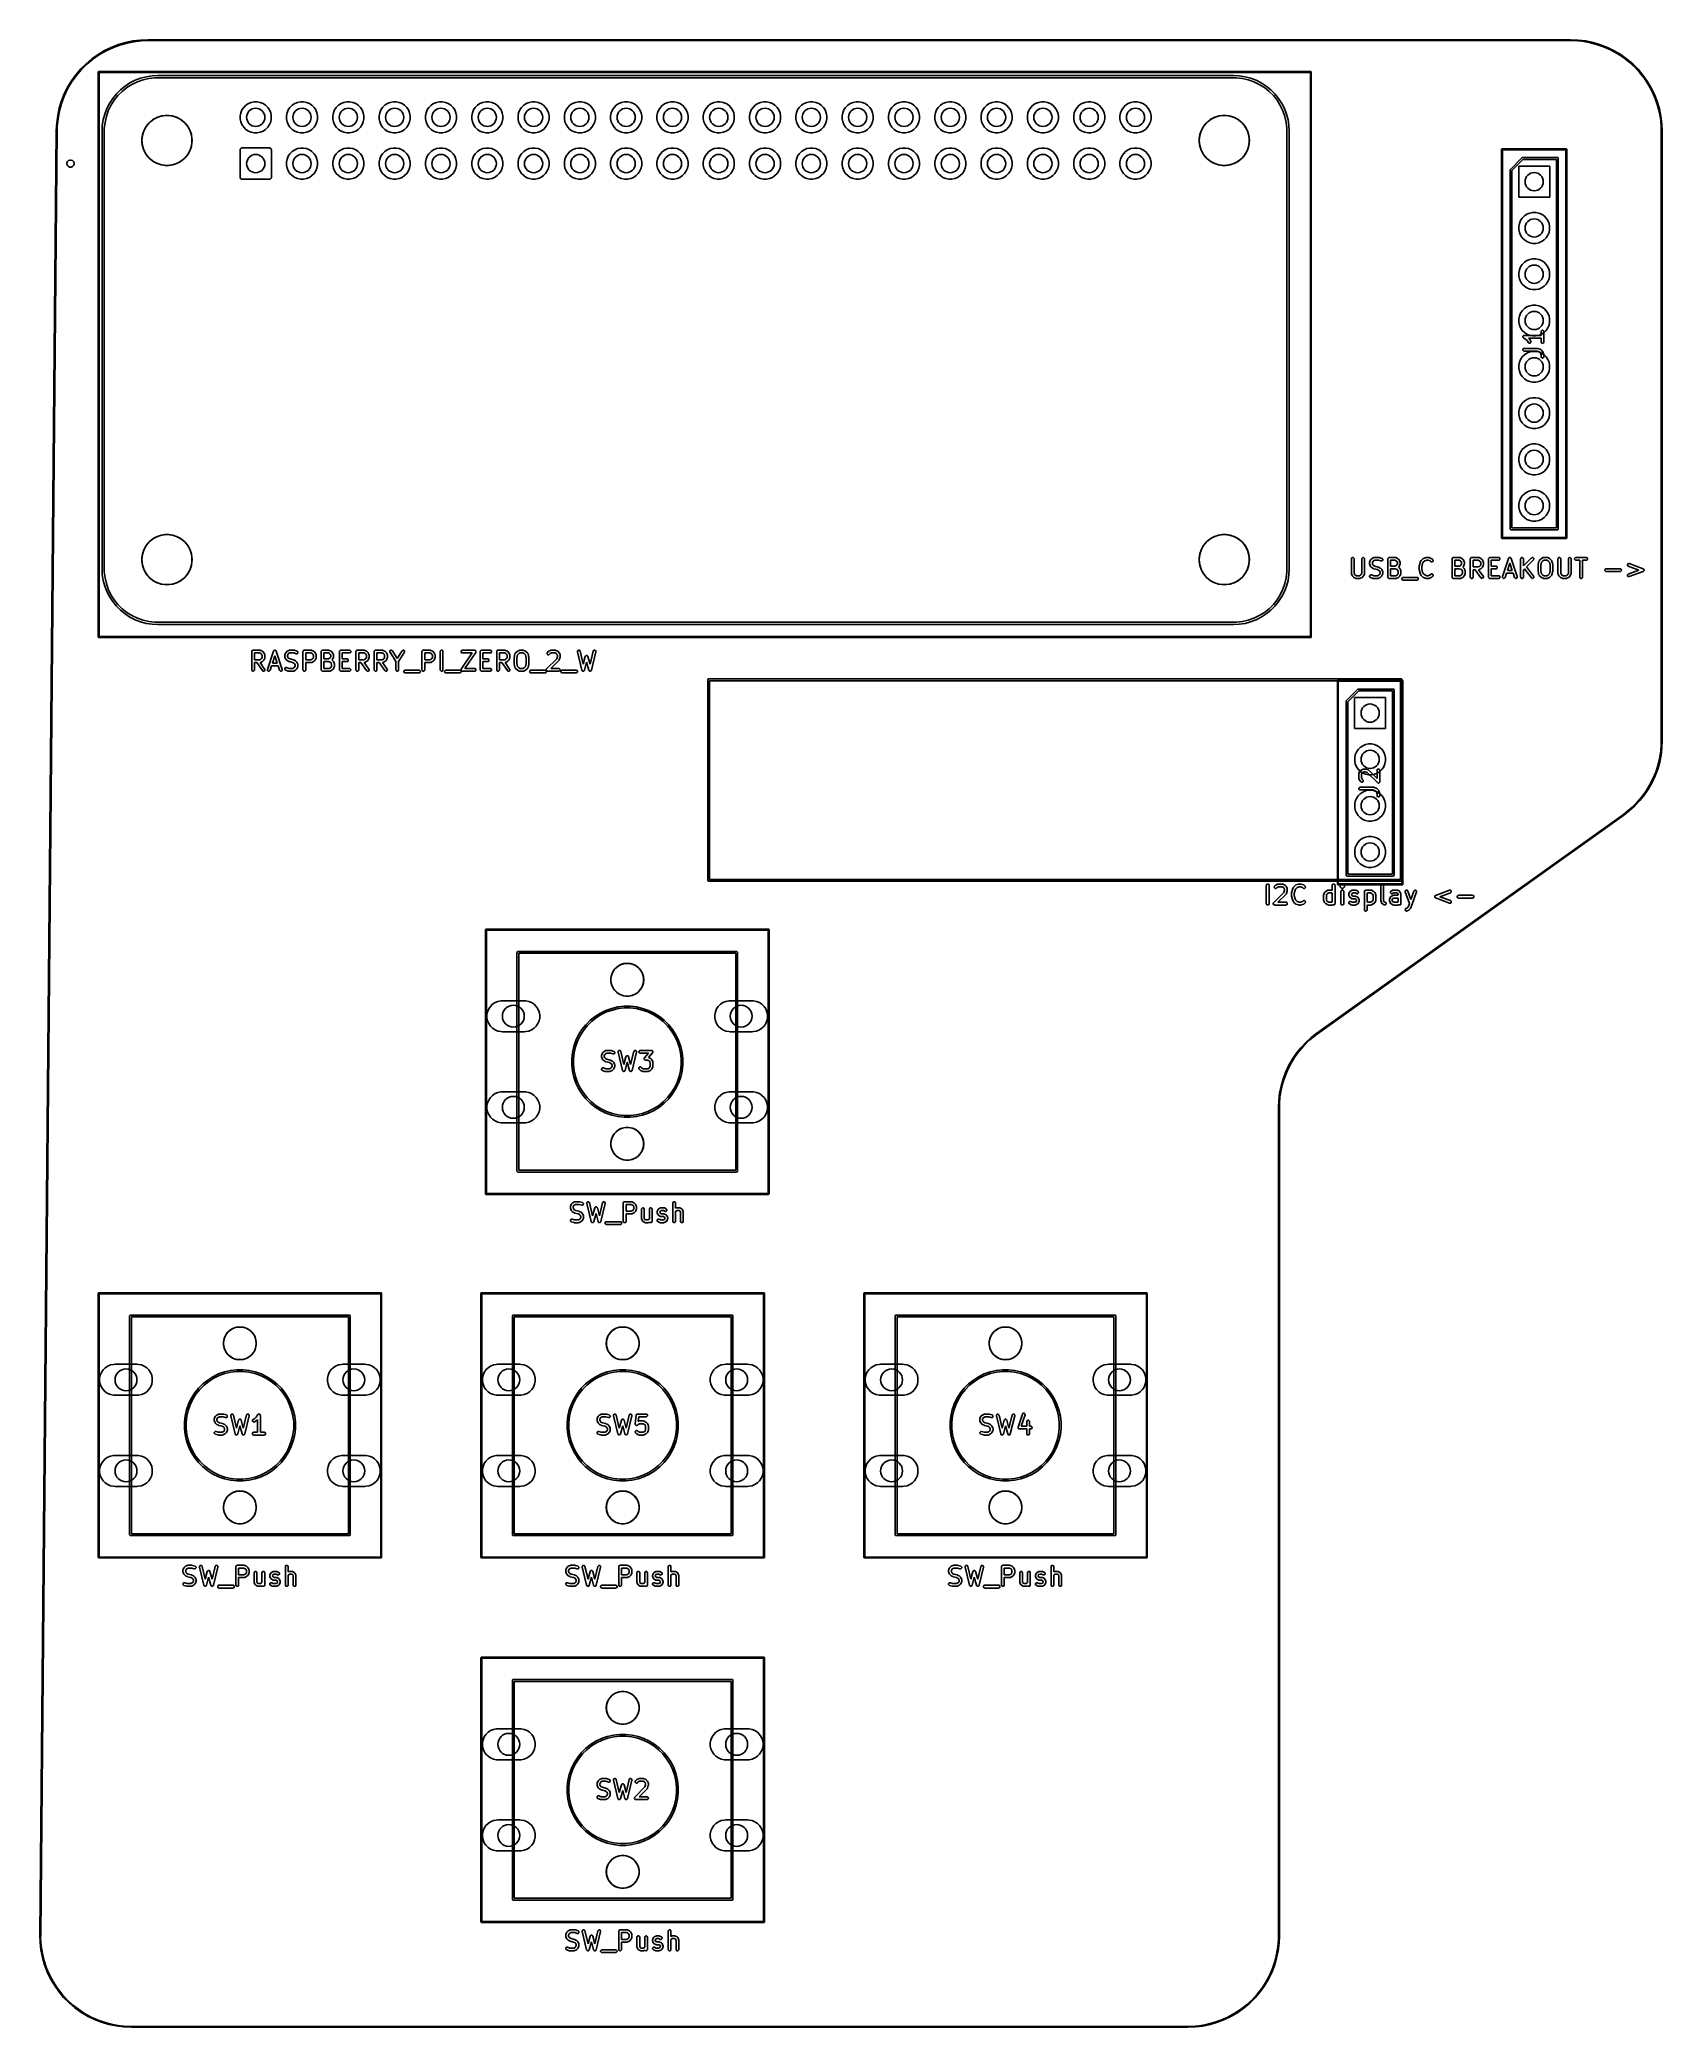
# Model space of a CAD drawing. Header units: millimetres. Extents: x 67 to 156, y -133 to -24.
import ezdxf

# ---------------------------------------------------------------- set-up
doc = ezdxf.new("R2010")
doc.units = ezdxf.units.MM
for name, color, linetype, true_color in [('B.Mask', 4, 'CONTINUOUS', 0x02ffee), ('Edge.Cuts', 254, 'CONTINUOUS', 0xd0d2cd), ('F.Courtyard', 6, 'CONTINUOUS', 0xff26e2), ('F.Fab', 9, 'CONTINUOUS', 0xafafaf), ('User.1', 9, 'CONTINUOUS', 0xc2c2c2)]:
    doc.layers.add(name, color=color, linetype=linetype, true_color=true_color)

msp = doc.modelspace()

# ---------------------------------------------------------------- linework, layer by layer
at = {"layer": 'B.Mask', "linetype": 'CONTINUOUS'}
for p, q in [((73.107009, -28.454442), (73.281564, -28.32762)), ((73.281564, -28.32762), (73.47381, -28.229666)), ((73.47381, -28.229666), (73.679013, -28.162991)), ((73.679013, -28.162991), (73.892119, -28.129239)), ((73.892119, -28.129239), (74.107881, -28.129239)), ((74.107881, -28.129239), (74.320987, -28.162991)), ((74.320987, -28.162991), (74.52619, -28.229666)), ((74.52619, -28.229666), (74.718436, -28.32762)), ((74.718436, -28.32762), (74.892991, -28.454442)), ((78.018122, -28.146097), (78.050859, -27.981516)), ((78.018122, -28.313903), (78.018122, -28.146097)), ((78.050859, -28.478484), (78.018122, -28.313903)), ((78.050859, -27.981516), (78.115075, -27.826484)), ((78.115075, -27.826484), (78.208303, -27.686959)), ((78.208303, -27.686959), (78.326959, -27.568303)), ((78.326959, -27.568303), (78.466484, -27.475075)), ((78.466484, -27.475075), (78.621516, -27.410859)), ((78.621516, -27.410859), (78.786097, -27.378122)), ((78.786097, -27.378122), (78.953903, -27.378122)), ((78.953903, -27.378122), (79.118484, -27.410859)), ((79.118484, -27.410859), (79.273516, -27.475075)), ((79.273516, -27.475075), (79.413041, -27.568303)), ((79.413041, -27.568303), (79.531697, -27.686959)), ((79.531697, -27.686959), (79.624925, -27.826484)), ((79.624925, -27.826484), (79.689141, -27.981516)), ((79.689141, -27.981516), (79.721878, -28.146097)), ((79.721878, -28.313903), (79.689141, -28.478484)), ((79.721878, -28.146097), (79.721878, -28.313903)), ((80.558122, -28.146097), (80.590859, -27.981516)), ((80.558122, -28.313903), (80.558122, -28.146097)), ((80.590859, -28.478484), (80.558122, -28.313903)), ((80.590859, -27.981516), (80.655075, -27.826484)), ((80.655075, -27.826484), (80.748303, -27.686959)), ((80.748303, -27.686959), (80.866959, -27.568303)), ((80.866959, -27.568303), (81.006484, -27.475075)), ((81.006484, -27.475075), (81.161516, -27.410859)), ((81.161516, -27.410859), (81.326097, -27.378122)), ((81.326097, -27.378122), (81.493903, -27.378122)), ((81.493903, -27.378122), (81.658484, -27.410859)), ((81.658484, -27.410859), (81.813516, -27.475075)), ((81.813516, -27.475075), (81.953041, -27.568303)), ((81.953041, -27.568303), (82.071697, -27.686959)), ((82.071697, -27.686959), (82.164925, -27.826484)), ((82.164925, -27.826484), (82.229141, -27.981516)), ((82.229141, -27.981516), (82.261878, -28.146097)), ((82.261878, -28.313903), (82.229141, -28.478484)), ((82.261878, -28.146097), (82.261878, -28.313903)), ((83.098122, -28.146097), (83.130859, -27.981516)), ((83.098122, -28.313903), (83.098122, -28.146097)), ((83.130859, -28.478484), (83.098122, -28.313903)), ((83.130859, -27.981516), (83.195075, -27.826484)), ((83.195075, -27.826484), (83.288303, -27.686959)), ((83.288303, -27.686959), (83.406959, -27.568303)), ((83.406959, -27.568303), (83.546484, -27.475075)), ((83.546484, -27.475075), (83.701516, -27.410859)), ((83.701516, -27.410859), (83.866097, -27.378122)), ((83.866097, -27.378122), (84.033903, -27.378122)), ((84.033903, -27.378122), (84.198484, -27.410859)), ((84.198484, -27.410859), (84.353516, -27.475075)), ((84.353516, -27.475075), (84.493041, -27.568303)), ((84.493041, -27.568303), (84.611697, -27.686959)), ((84.611697, -27.686959), (84.704925, -27.826484)), ((84.704925, -27.826484), (84.769141, -27.981516)), ((84.769141, -27.981516), (84.801878, -28.146097)), ((84.801878, -28.313903), (84.769141, -28.478484)), ((84.801878, -28.146097), (84.801878, -28.313903)), ((85.638122, -28.146097), (85.670859, -27.981516)), ((85.638122, -28.313903), (85.638122, -28.146097)), ((85.670859, -28.478484), (85.638122, -28.313903)), ((85.670859, -27.981516), (85.735075, -27.826484)), ((85.735075, -27.826484), (85.828303, -27.686959)), ((85.828303, -27.686959), (85.946959, -27.568303)), ((85.946959, -27.568303), (86.086484, -27.475075)), ((86.086484, -27.475075), (86.241516, -27.410859)), ((86.241516, -27.410859), (86.406097, -27.378122)), ((86.406097, -27.378122), (86.573903, -27.378122)), ((86.573903, -27.378122), (86.738484, -27.410859)), ((86.738484, -27.410859), (86.893516, -27.475075)), ((86.893516, -27.475075), (87.033041, -27.568303)), ((87.033041, -27.568303), (87.151697, -27.686959)), ((87.151697, -27.686959), (87.244925, -27.826484)), ((87.244925, -27.826484), (87.309141, -27.981516)), ((87.309141, -27.981516), (87.341878, -28.146097)), ((87.341878, -28.313903), (87.309141, -28.478484)), ((87.341878, -28.146097), (87.341878, -28.313903)), ((88.178122, -28.146097), (88.210859, -27.981516)), ((88.178122, -28.313903), (88.178122, -28.146097)), ((88.210859, -28.478484), (88.178122, -28.313903)), ((88.210859, -27.981516), (88.275075, -27.826484)), ((88.275075, -27.826484), (88.368303, -27.686959)), ((88.368303, -27.686959), (88.486959, -27.568303)), ((88.486959, -27.568303), (88.626484, -27.475075)), ((88.626484, -27.475075), (88.781516, -27.410859)), ((88.781516, -27.410859), (88.946097, -27.378122)), ((88.946097, -27.378122), (89.113903, -27.378122)), ((89.113903, -27.378122), (89.278484, -27.410859)), ((89.278484, -27.410859), (89.433516, -27.475075)), ((89.433516, -27.475075), (89.573041, -27.568303)), ((89.573041, -27.568303), (89.691697, -27.686959)), ((89.691697, -27.686959), (89.784925, -27.826484)), ((89.784925, -27.826484), (89.849141, -27.981516)), ((89.849141, -27.981516), (89.881878, -28.146097)), ((89.881878, -28.313903), (89.849141, -28.478484)), ((89.881878, -28.146097), (89.881878, -28.313903)), ((90.718122, -28.146097), (90.750859, -27.981516)), ((90.718122, -28.313903), (90.718122, -28.146097)), ((90.750859, -28.478484), (90.718122, -28.313903)), ((90.750859, -27.981516), (90.815075, -27.826484)), ((90.815075, -27.826484), (90.908303, -27.686959)), ((90.908303, -27.686959), (91.026959, -27.568303)), ((91.026959, -27.568303), (91.166484, -27.475075)), ((91.166484, -27.475075), (91.321516, -27.410859)), ((91.321516, -27.410859), (91.486097, -27.378122)), ((91.486097, -27.378122), (91.653903, -27.378122)), ((91.653903, -27.378122), (91.818484, -27.410859)), ((91.818484, -27.410859), (91.973516, -27.475075)), ((91.973516, -27.475075), (92.113041, -27.568303)), ((92.113041, -27.568303), (92.231697, -27.686959)), ((92.231697, -27.686959), (92.324925, -27.826484)), ((92.324925, -27.826484), (92.389141, -27.981516)), ((92.389141, -27.981516), (92.421878, -28.146097)), ((92.421878, -28.313903), (92.389141, -28.478484)), ((92.421878, -28.146097), (92.421878, -28.313903)), ((93.258122, -28.146097), (93.290859, -27.981516)), ((93.258122, -28.313903), (93.258122, -28.146097)), ((93.290859, -28.478484), (93.258122, -28.313903)), ((93.290859, -27.981516), (93.355075, -27.826484)), ((93.355075, -27.826484), (93.448303, -27.686959)), ((93.448303, -27.686959), (93.566959, -27.568303)), ((93.566959, -27.568303), (93.706484, -27.475075)), ((93.706484, -27.475075), (93.861516, -27.410859)), ((93.861516, -27.410859), (94.026097, -27.378122)), ((94.026097, -27.378122), (94.193903, -27.378122)), ((94.193903, -27.378122), (94.358484, -27.410859)), ((94.358484, -27.410859), (94.513516, -27.475075)), ((94.513516, -27.475075), (94.653041, -27.568303)), ((94.653041, -27.568303), (94.771697, -27.686959)), ((94.771697, -27.686959), (94.864925, -27.826484)), ((94.864925, -27.826484), (94.929141, -27.981516)), ((94.929141, -27.981516), (94.961878, -28.146097)), ((94.961878, -28.313903), (94.929141, -28.478484)), ((94.961878, -28.146097), (94.961878, -28.313903)), ((95.798122, -28.146097), (95.830859, -27.981516)), ((95.798122, -28.313903), (95.798122, -28.146097)), ((95.830859, -28.478484), (95.798122, -28.313903)), ((95.830859, -27.981516), (95.895075, -27.826484)), ((95.895075, -27.826484), (95.988303, -27.686959)), ((95.988303, -27.686959), (96.106959, -27.568303)), ((96.106959, -27.568303), (96.246484, -27.475075)), ((96.246484, -27.475075), (96.401516, -27.410859)), ((96.401516, -27.410859), (96.566097, -27.378122)), ((96.566097, -27.378122), (96.733903, -27.378122)), ((96.733903, -27.378122), (96.898484, -27.410859)), ((96.898484, -27.410859), (97.053516, -27.475075)), ((97.053516, -27.475075), (97.193041, -27.568303)), ((97.193041, -27.568303), (97.311697, -27.686959)), ((97.311697, -27.686959), (97.404925, -27.826484)), ((97.404925, -27.826484), (97.469141, -27.981516)), ((97.469141, -27.981516), (97.501878, -28.146097)), ((97.501878, -28.313903), (97.469141, -28.478484)), ((97.501878, -28.146097), (97.501878, -28.313903)), ((98.338122, -28.146097), (98.370859, -27.981516)), ((98.338122, -28.313903), (98.338122, -28.146097)), ((98.370859, -28.478484), (98.338122, -28.313903)), ((98.370859, -27.981516), (98.435075, -27.826484)), ((98.435075, -27.826484), (98.528303, -27.686959)), ((98.528303, -27.686959), (98.646959, -27.568303)), ((98.646959, -27.568303), (98.786484, -27.475075)), ((98.786484, -27.475075), (98.941516, -27.410859)), ((98.941516, -27.410859), (99.106097, -27.378122)), ((99.106097, -27.378122), (99.273903, -27.378122)), ((99.273903, -27.378122), (99.438484, -27.410859)), ((99.438484, -27.410859), (99.593516, -27.475075)), ((99.593516, -27.475075), (99.733041, -27.568303)), ((99.733041, -27.568303), (99.851697, -27.686959)), ((99.851697, -27.686959), (99.944925, -27.826484)), ((99.944925, -27.826484), (100.009141, -27.981516)), ((100.009141, -27.981516), (100.041878, -28.146097)), ((100.041878, -28.313903), (100.009141, -28.478484)), ((100.041878, -28.146097), (100.041878, -28.313903)), ((100.878122, -28.146097), (100.910859, -27.981516)), ((100.878122, -28.313903), (100.878122, -28.146097)), ((100.910859, -28.478484), (100.878122, -28.313903)), ((100.910859, -27.981516), (100.975075, -27.826484)), ((100.975075, -27.826484), (101.068303, -27.686959)), ((101.068303, -27.686959), (101.186959, -27.568303)), ((101.186959, -27.568303), (101.326484, -27.475075)), ((101.326484, -27.475075), (101.481516, -27.410859)), ((101.481516, -27.410859), (101.646097, -27.378122)), ((101.646097, -27.378122), (101.813903, -27.378122)), ((101.813903, -27.378122), (101.978484, -27.410859)), ((101.978484, -27.410859), (102.133516, -27.475075)), ((102.133516, -27.475075), (102.273041, -27.568303)), ((102.273041, -27.568303), (102.391697, -27.686959)), ((102.391697, -27.686959), (102.484925, -27.826484)), ((102.484925, -27.826484), (102.549141, -27.981516)), ((102.549141, -27.981516), (102.581878, -28.146097)), ((102.581878, -28.313903), (102.549141, -28.478484)), ((102.581878, -28.146097), (102.581878, -28.313903)), ((103.418122, -28.146097), (103.450859, -27.981516)), ((103.418122, -28.313903), (103.418122, -28.146097)), ((103.450859, -28.478484), (103.418122, -28.313903)), ((103.450859, -27.981516), (103.515075, -27.826484)), ((103.515075, -27.826484), (103.608303, -27.686959)), ((103.608303, -27.686959), (103.726959, -27.568303)), ((103.726959, -27.568303), (103.866484, -27.475075)), ((103.866484, -27.475075), (104.021516, -27.410859)), ((104.021516, -27.410859), (104.186097, -27.378122)), ((104.186097, -27.378122), (104.353903, -27.378122)), ((104.353903, -27.378122), (104.518484, -27.410859)), ((104.518484, -27.410859), (104.673516, -27.475075)), ((104.673516, -27.475075), (104.813041, -27.568303)), ((104.813041, -27.568303), (104.931697, -27.686959)), ((104.931697, -27.686959), (105.024925, -27.826484)), ((105.024925, -27.826484), (105.089141, -27.981516)), ((105.089141, -27.981516), (105.121878, -28.146097)), ((105.121878, -28.313903), (105.089141, -28.478484)), ((105.121878, -28.146097), (105.121878, -28.313903)), ((105.958122, -28.146097), (105.990859, -27.981516)), ((105.958122, -28.313903), (105.958122, -28.146097)), ((105.990859, -28.478484), (105.958122, -28.313903)), ((105.990859, -27.981516), (106.055075, -27.826484)), ((106.055075, -27.826484), (106.148303, -27.686959)), ((106.148303, -27.686959), (106.266959, -27.568303)), ((106.266959, -27.568303), (106.406484, -27.475075)), ((106.406484, -27.475075), (106.561516, -27.410859)), ((106.561516, -27.410859), (106.726097, -27.378122)), ((106.726097, -27.378122), (106.893903, -27.378122)), ((106.893903, -27.378122), (107.058484, -27.410859)), ((107.058484, -27.410859), (107.213516, -27.475075)), ((107.213516, -27.475075), (107.353041, -27.568303)), ((107.353041, -27.568303), (107.471697, -27.686959)), ((107.471697, -27.686959), (107.564925, -27.826484)), ((107.564925, -27.826484), (107.629141, -27.981516)), ((107.629141, -27.981516), (107.661878, -28.146097)), ((107.661878, -28.313903), (107.629141, -28.478484)), ((107.661878, -28.146097), (107.661878, -28.313903)), ((108.498122, -28.146097), (108.530859, -27.981516)), ((108.498122, -28.313903), (108.498122, -28.146097)), ((108.530859, -28.478484), (108.498122, -28.313903)), ((108.530859, -27.981516), (108.595075, -27.826484)), ((108.595075, -27.826484), (108.688303, -27.686959)), ((108.688303, -27.686959), (108.806959, -27.568303)), ((108.806959, -27.568303), (108.946484, -27.475075)), ((108.946484, -27.475075), (109.101516, -27.410859)), ((109.101516, -27.410859), (109.266097, -27.378122)), ((109.266097, -27.378122), (109.433903, -27.378122)), ((109.433903, -27.378122), (109.598484, -27.410859)), ((109.598484, -27.410859), (109.753516, -27.475075)), ((109.753516, -27.475075), (109.893041, -27.568303)), ((109.893041, -27.568303), (110.011697, -27.686959)), ((110.011697, -27.686959), (110.104925, -27.826484)), ((110.104925, -27.826484), (110.169141, -27.981516)), ((110.169141, -27.981516), (110.201878, -28.146097)), ((110.201878, -28.313903), (110.169141, -28.478484)), ((110.201878, -28.146097), (110.201878, -28.313903)), ((111.038122, -28.146097), (111.070859, -27.981516)), ((111.038122, -28.313903), (111.038122, -28.146097)), ((111.070859, -28.478484), (111.038122, -28.313903)), ((111.070859, -27.981516), (111.135075, -27.826484)), ((111.135075, -27.826484), (111.228303, -27.686959)), ((111.228303, -27.686959), (111.346959, -27.568303)), ((111.346959, -27.568303), (111.486484, -27.475075)), ((111.486484, -27.475075), (111.641516, -27.410859)), ((111.641516, -27.410859), (111.806097, -27.378122)), ((111.806097, -27.378122), (111.973903, -27.378122)), ((111.973903, -27.378122), (112.138484, -27.410859)), ((112.138484, -27.410859), (112.293516, -27.475075)), ((112.293516, -27.475075), (112.433041, -27.568303)), ((112.433041, -27.568303), (112.551697, -27.686959)), ((112.551697, -27.686959), (112.644925, -27.826484)), ((112.644925, -27.826484), (112.709141, -27.981516)), ((112.709141, -27.981516), (112.741878, -28.146097)), ((112.741878, -28.313903), (112.709141, -28.478484)), ((112.741878, -28.146097), (112.741878, -28.313903)), ((113.578122, -28.146097), (113.610859, -27.981516)), ((113.578122, -28.313903), (113.578122, -28.146097)), ((113.610859, -28.478484), (113.578122, -28.313903)), ((113.610859, -27.981516), (113.675075, -27.826484)), ((113.675075, -27.826484), (113.768303, -27.686959)), ((113.768303, -27.686959), (113.886959, -27.568303)), ((113.886959, -27.568303), (114.026484, -27.475075)), ((114.026484, -27.475075), (114.181516, -27.410859)), ((114.181516, -27.410859), (114.346097, -27.378122)), ((114.346097, -27.378122), (114.513903, -27.378122)), ((114.513903, -27.378122), (114.678484, -27.410859)), ((114.678484, -27.410859), (114.833516, -27.475075)), ((114.833516, -27.475075), (114.973041, -27.568303)), ((114.973041, -27.568303), (115.091697, -27.686959)), ((115.091697, -27.686959), (115.184925, -27.826484)), ((115.184925, -27.826484), (115.249141, -27.981516)), ((115.249141, -27.981516), (115.281878, -28.146097)), ((115.281878, -28.313903), (115.249141, -28.478484)), ((115.281878, -28.146097), (115.281878, -28.313903)), ((116.118122, -28.146097), (116.150859, -27.981516)), ((116.118122, -28.313903), (116.118122, -28.146097)), ((116.150859, -28.478484), (116.118122, -28.313903)), ((116.150859, -27.981516), (116.215075, -27.826484)), ((116.215075, -27.826484), (116.308303, -27.686959)), ((116.308303, -27.686959), (116.426959, -27.568303)), ((116.426959, -27.568303), (116.566484, -27.475075)), ((116.566484, -27.475075), (116.721516, -27.410859)), ((116.721516, -27.410859), (116.886097, -27.378122)), ((116.886097, -27.378122), (117.053903, -27.378122)), ((117.053903, -27.378122), (117.218484, -27.410859)), ((117.218484, -27.410859), (117.373516, -27.475075)), ((117.373516, -27.475075), (117.513041, -27.568303)), ((117.513041, -27.568303), (117.631697, -27.686959)), ((117.631697, -27.686959), (117.724925, -27.826484)), ((117.724925, -27.826484), (117.789141, -27.981516)), ((117.789141, -27.981516), (117.821878, -28.146097)), ((117.821878, -28.313903), (117.789141, -28.478484)), ((117.821878, -28.146097), (117.821878, -28.313903)), ((118.658122, -28.146097), (118.690859, -27.981516)), ((118.658122, -28.313903), (118.658122, -28.146097)), ((118.690859, -28.478484), (118.658122, -28.313903)), ((118.690859, -27.981516), (118.755075, -27.826484)), ((118.755075, -27.826484), (118.848303, -27.686959)), ((118.848303, -27.686959), (118.966959, -27.568303)), ((118.966959, -27.568303), (119.106484, -27.475075)), ((119.106484, -27.475075), (119.261516, -27.410859)), ((119.261516, -27.410859), (119.426097, -27.378122)), ((119.426097, -27.378122), (119.593903, -27.378122)), ((119.593903, -27.378122), (119.758484, -27.410859)), ((119.758484, -27.410859), (119.913516, -27.475075)), ((119.913516, -27.475075), (120.053041, -27.568303)), ((120.053041, -27.568303), (120.171697, -27.686959)), ((120.171697, -27.686959), (120.264925, -27.826484)), ((120.264925, -27.826484), (120.329141, -27.981516)), ((120.329141, -27.981516), (120.361878, -28.146097)), ((120.361878, -28.313903), (120.329141, -28.478484)), ((120.361878, -28.146097), (120.361878, -28.313903)), ((121.198122, -28.146097), (121.230859, -27.981516)), ((121.198122, -28.313903), (121.198122, -28.146097)), ((121.230859, -28.478484), (121.198122, -28.313903)), ((121.230859, -27.981516), (121.295075, -27.826484)), ((121.295075, -27.826484), (121.388303, -27.686959)), ((121.388303, -27.686959), (121.506959, -27.568303)), ((121.506959, -27.568303), (121.646484, -27.475075)), ((121.646484, -27.475075), (121.801516, -27.410859)), ((121.801516, -27.410859), (121.966097, -27.378122)), ((121.966097, -27.378122), (122.133903, -27.378122)), ((122.133903, -27.378122), (122.298484, -27.410859)), ((122.298484, -27.410859), (122.453516, -27.475075)), ((122.453516, -27.475075), (122.593041, -27.568303)), ((122.593041, -27.568303), (122.711697, -27.686959)), ((122.711697, -27.686959), (122.804925, -27.826484)), ((122.804925, -27.826484), (122.869141, -27.981516)), ((122.869141, -27.981516), (122.901878, -28.146097)), ((122.901878, -28.313903), (122.869141, -28.478484)), ((122.901878, -28.146097), (122.901878, -28.313903)), ((123.738122, -28.146097), (123.770859, -27.981516)), ((123.738122, -28.313903), (123.738122, -28.146097)), ((123.770859, -28.478484), (123.738122, -28.313903)), ((123.770859, -27.981516), (123.835075, -27.826484)), ((123.835075, -27.826484), (123.928303, -27.686959)), ((123.928303, -27.686959), (124.046959, -27.568303)), ((124.046959, -27.568303), (124.186484, -27.475075)), ((124.186484, -27.475075), (124.341516, -27.410859)), ((124.341516, -27.410859), (124.506097, -27.378122)), ((124.506097, -27.378122), (124.673903, -27.378122)), ((124.673903, -27.378122), (124.838484, -27.410859)), ((124.838484, -27.410859), (124.993516, -27.475075)), ((124.993516, -27.475075), (125.133041, -27.568303)), ((125.133041, -27.568303), (125.251697, -27.686959)), ((125.251697, -27.686959), (125.344925, -27.826484)), ((125.344925, -27.826484), (125.409141, -27.981516)), ((125.409141, -27.981516), (125.441878, -28.146097)), ((125.441878, -28.313903), (125.409141, -28.478484)), ((125.441878, -28.146097), (125.441878, -28.313903)), ((126.278122, -28.146097), (126.310859, -27.981516)), ((126.278122, -28.313903), (126.278122, -28.146097)), ((126.310859, -28.478484), (126.278122, -28.313903)), ((126.310859, -27.981516), (126.375075, -27.826484)), ((126.375075, -27.826484), (126.468303, -27.686959)), ((126.468303, -27.686959), (126.586959, -27.568303)), ((126.586959, -27.568303), (126.726484, -27.475075)), ((126.726484, -27.475075), (126.881516, -27.410859)), ((126.881516, -27.410859), (127.046097, -27.378122)), ((127.046097, -27.378122), (127.213903, -27.378122)), ((127.213903, -27.378122), (127.378484, -27.410859)), ((127.378484, -27.410859), (127.533516, -27.475075)), ((127.533516, -27.475075), (127.673041, -27.568303)), ((127.673041, -27.568303), (127.791697, -27.686959)), ((127.791697, -27.686959), (127.884925, -27.826484)), ((127.884925, -27.826484), (127.949141, -27.981516)), ((127.949141, -27.981516), (127.981878, -28.146097)), ((127.981878, -28.313903), (127.949141, -28.478484)), ((127.981878, -28.146097), (127.981878, -28.313903)), ((131.107009, -28.454442), (131.281564, -28.32762)), ((131.281564, -28.32762), (131.47381, -28.229666)), ((131.47381, -28.229666), (131.679013, -28.162991)), ((131.679013, -28.162991), (131.892119, -28.129239)), ((131.892119, -28.129239), (132.107881, -28.129239)), ((132.107881, -28.129239), (132.320987, -28.162991)), ((132.320987, -28.162991), (132.52619, -28.229666)), ((132.52619, -28.229666), (132.718436, -28.32762)), ((132.718436, -28.32762), (132.892991, -28.454442)), ((72.629239, -29.392119), (72.662991, -29.179013)), ((72.629239, -29.607881), (72.629239, -29.392119)), ((72.662991, -29.179013), (72.729666, -28.97381)), ((72.729666, -28.97381), (72.82762, -28.781564)), ((72.82762, -28.781564), (72.954442, -28.607009)), ((72.954442, -28.607009), (73.107009, -28.454442)), ((74.892991, -28.454442), (75.045558, -28.607009)), ((75.045558, -28.607009), (75.17238, -28.781564)), ((75.17238, -28.781564), (75.270334, -28.97381)), ((75.270334, -28.97381), (75.337009, -29.179013)), ((75.337009, -29.179013), (75.370761, -29.392119)), ((75.370761, -29.392119), (75.370761, -29.607881)), ((78.115075, -28.633516), (78.050859, -28.478484)), ((78.208303, -28.773041), (78.115075, -28.633516)), ((78.326959, -28.891697), (78.208303, -28.773041)), ((78.466484, -28.984925), (78.326959, -28.891697)), ((78.621516, -29.049141), (78.466484, -28.984925)), ((78.786097, -29.081878), (78.621516, -29.049141)), ((78.953903, -29.081878), (78.786097, -29.081878)), ((79.118484, -29.049141), (78.953903, -29.081878)), ((79.273516, -28.984925), (79.118484, -29.049141)), ((79.413041, -28.891697), (79.273516, -28.984925)), ((79.531697, -28.773041), (79.413041, -28.891697)), ((79.624925, -28.633516), (79.531697, -28.773041)), ((79.689141, -28.478484), (79.624925, -28.633516)), ((80.655075, -28.633516), (80.590859, -28.478484)), ((80.748303, -28.773041), (80.655075, -28.633516)), ((80.866959, -28.891697), (80.748303, -28.773041)), ((81.006484, -28.984925), (80.866959, -28.891697)), ((81.161516, -29.049141), (81.006484, -28.984925)), ((81.326097, -29.081878), (81.161516, -29.049141)), ((81.493903, -29.081878), (81.326097, -29.081878)), ((81.658484, -29.049141), (81.493903, -29.081878)), ((81.813516, -28.984925), (81.658484, -29.049141)), ((81.953041, -28.891697), (81.813516, -28.984925)), ((82.071697, -28.773041), (81.953041, -28.891697)), ((82.164925, -28.633516), (82.071697, -28.773041)), ((82.229141, -28.478484), (82.164925, -28.633516)), ((83.195075, -28.633516), (83.130859, -28.478484)), ((83.288303, -28.773041), (83.195075, -28.633516)), ((83.406959, -28.891697), (83.288303, -28.773041)), ((83.546484, -28.984925), (83.406959, -28.891697)), ((83.701516, -29.049141), (83.546484, -28.984925)), ((83.866097, -29.081878), (83.701516, -29.049141)), ((84.033903, -29.081878), (83.866097, -29.081878)), ((84.198484, -29.049141), (84.033903, -29.081878)), ((84.353516, -28.984925), (84.198484, -29.049141)), ((84.493041, -28.891697), (84.353516, -28.984925)), ((84.611697, -28.773041), (84.493041, -28.891697)), ((84.704925, -28.633516), (84.611697, -28.773041)), ((84.769141, -28.478484), (84.704925, -28.633516)), ((85.735075, -28.633516), (85.670859, -28.478484)), ((85.828303, -28.773041), (85.735075, -28.633516)), ((85.946959, -28.891697), (85.828303, -28.773041)), ((86.086484, -28.984925), (85.946959, -28.891697)), ((86.241516, -29.049141), (86.086484, -28.984925)), ((86.406097, -29.081878), (86.241516, -29.049141)), ((86.573903, -29.081878), (86.406097, -29.081878)), ((86.738484, -29.049141), (86.573903, -29.081878)), ((86.893516, -28.984925), (86.738484, -29.049141)), ((87.033041, -28.891697), (86.893516, -28.984925)), ((87.151697, -28.773041), (87.033041, -28.891697)), ((87.244925, -28.633516), (87.151697, -28.773041)), ((87.309141, -28.478484), (87.244925, -28.633516)), ((88.275075, -28.633516), (88.210859, -28.478484)), ((88.368303, -28.773041), (88.275075, -28.633516)), ((88.486959, -28.891697), (88.368303, -28.773041)), ((88.626484, -28.984925), (88.486959, -28.891697)), ((88.781516, -29.049141), (88.626484, -28.984925)), ((88.946097, -29.081878), (88.781516, -29.049141)), ((89.113903, -29.081878), (88.946097, -29.081878)), ((89.278484, -29.049141), (89.113903, -29.081878)), ((89.433516, -28.984925), (89.278484, -29.049141)), ((89.573041, -28.891697), (89.433516, -28.984925)), ((89.691697, -28.773041), (89.573041, -28.891697)), ((89.784925, -28.633516), (89.691697, -28.773041)), ((89.849141, -28.478484), (89.784925, -28.633516)), ((90.815075, -28.633516), (90.750859, -28.478484)), ((90.908303, -28.773041), (90.815075, -28.633516)), ((91.026959, -28.891697), (90.908303, -28.773041)), ((91.166484, -28.984925), (91.026959, -28.891697)), ((91.321516, -29.049141), (91.166484, -28.984925)), ((91.486097, -29.081878), (91.321516, -29.049141)), ((91.653903, -29.081878), (91.486097, -29.081878)), ((91.818484, -29.049141), (91.653903, -29.081878)), ((91.973516, -28.984925), (91.818484, -29.049141)), ((92.113041, -28.891697), (91.973516, -28.984925)), ((92.231697, -28.773041), (92.113041, -28.891697)), ((92.324925, -28.633516), (92.231697, -28.773041)), ((92.389141, -28.478484), (92.324925, -28.633516)), ((93.355075, -28.633516), (93.290859, -28.478484)), ((93.448303, -28.773041), (93.355075, -28.633516)), ((93.566959, -28.891697), (93.448303, -28.773041)), ((93.706484, -28.984925), (93.566959, -28.891697)), ((93.861516, -29.049141), (93.706484, -28.984925)), ((94.026097, -29.081878), (93.861516, -29.049141)), ((94.193903, -29.081878), (94.026097, -29.081878)), ((94.358484, -29.049141), (94.193903, -29.081878)), ((94.513516, -28.984925), (94.358484, -29.049141)), ((94.653041, -28.891697), (94.513516, -28.984925)), ((94.771697, -28.773041), (94.653041, -28.891697)), ((94.864925, -28.633516), (94.771697, -28.773041)), ((94.929141, -28.478484), (94.864925, -28.633516)), ((95.895075, -28.633516), (95.830859, -28.478484)), ((95.988303, -28.773041), (95.895075, -28.633516)), ((96.106959, -28.891697), (95.988303, -28.773041)), ((96.246484, -28.984925), (96.106959, -28.891697)), ((96.401516, -29.049141), (96.246484, -28.984925)), ((96.566097, -29.081878), (96.401516, -29.049141)), ((96.733903, -29.081878), (96.566097, -29.081878)), ((96.898484, -29.049141), (96.733903, -29.081878)), ((97.053516, -28.984925), (96.898484, -29.049141)), ((97.193041, -28.891697), (97.053516, -28.984925)), ((97.311697, -28.773041), (97.193041, -28.891697)), ((97.404925, -28.633516), (97.311697, -28.773041)), ((97.469141, -28.478484), (97.404925, -28.633516)), ((98.435075, -28.633516), (98.370859, -28.478484)), ((98.528303, -28.773041), (98.435075, -28.633516)), ((98.646959, -28.891697), (98.528303, -28.773041)), ((98.786484, -28.984925), (98.646959, -28.891697)), ((98.941516, -29.049141), (98.786484, -28.984925)), ((99.106097, -29.081878), (98.941516, -29.049141)), ((99.273903, -29.081878), (99.106097, -29.081878)), ((99.438484, -29.049141), (99.273903, -29.081878)), ((99.593516, -28.984925), (99.438484, -29.049141)), ((99.733041, -28.891697), (99.593516, -28.984925)), ((99.851697, -28.773041), (99.733041, -28.891697)), ((99.944925, -28.633516), (99.851697, -28.773041)), ((100.009141, -28.478484), (99.944925, -28.633516)), ((100.975075, -28.633516), (100.910859, -28.478484)), ((101.068303, -28.773041), (100.975075, -28.633516)), ((101.186959, -28.891697), (101.068303, -28.773041)), ((101.326484, -28.984925), (101.186959, -28.891697)), ((101.481516, -29.049141), (101.326484, -28.984925)), ((101.646097, -29.081878), (101.481516, -29.049141)), ((101.813903, -29.081878), (101.646097, -29.081878)), ((101.978484, -29.049141), (101.813903, -29.081878)), ((102.133516, -28.984925), (101.978484, -29.049141)), ((102.273041, -28.891697), (102.133516, -28.984925)), ((102.391697, -28.773041), (102.273041, -28.891697)), ((102.484925, -28.633516), (102.391697, -28.773041)), ((102.549141, -28.478484), (102.484925, -28.633516)), ((103.515075, -28.633516), (103.450859, -28.478484)), ((103.608303, -28.773041), (103.515075, -28.633516)), ((103.726959, -28.891697), (103.608303, -28.773041)), ((103.866484, -28.984925), (103.726959, -28.891697)), ((104.021516, -29.049141), (103.866484, -28.984925)), ((104.186097, -29.081878), (104.021516, -29.049141)), ((104.353903, -29.081878), (104.186097, -29.081878)), ((104.518484, -29.049141), (104.353903, -29.081878)), ((104.673516, -28.984925), (104.518484, -29.049141)), ((104.813041, -28.891697), (104.673516, -28.984925)), ((104.931697, -28.773041), (104.813041, -28.891697)), ((105.024925, -28.633516), (104.931697, -28.773041)), ((105.089141, -28.478484), (105.024925, -28.633516)), ((106.055075, -28.633516), (105.990859, -28.478484)), ((106.148303, -28.773041), (106.055075, -28.633516)), ((106.266959, -28.891697), (106.148303, -28.773041)), ((106.406484, -28.984925), (106.266959, -28.891697)), ((106.561516, -29.049141), (106.406484, -28.984925)), ((106.726097, -29.081878), (106.561516, -29.049141)), ((106.893903, -29.081878), (106.726097, -29.081878)), ((107.058484, -29.049141), (106.893903, -29.081878)), ((107.213516, -28.984925), (107.058484, -29.049141)), ((107.353041, -28.891697), (107.213516, -28.984925)), ((107.471697, -28.773041), (107.353041, -28.891697)), ((107.564925, -28.633516), (107.471697, -28.773041)), ((107.629141, -28.478484), (107.564925, -28.633516)), ((108.595075, -28.633516), (108.530859, -28.478484)), ((108.688303, -28.773041), (108.595075, -28.633516)), ((108.806959, -28.891697), (108.688303, -28.773041)), ((108.946484, -28.984925), (108.806959, -28.891697)), ((109.101516, -29.049141), (108.946484, -28.984925)), ((109.266097, -29.081878), (109.101516, -29.049141)), ((109.433903, -29.081878), (109.266097, -29.081878)), ((109.598484, -29.049141), (109.433903, -29.081878)), ((109.753516, -28.984925), (109.598484, -29.049141)), ((109.893041, -28.891697), (109.753516, -28.984925)), ((110.011697, -28.773041), (109.893041, -28.891697)), ((110.104925, -28.633516), (110.011697, -28.773041)), ((110.169141, -28.478484), (110.104925, -28.633516)), ((111.135075, -28.633516), (111.070859, -28.478484)), ((111.228303, -28.773041), (111.135075, -28.633516)), ((111.346959, -28.891697), (111.228303, -28.773041)), ((111.486484, -28.984925), (111.346959, -28.891697)), ((111.641516, -29.049141), (111.486484, -28.984925)), ((111.806097, -29.081878), (111.641516, -29.049141)), ((111.973903, -29.081878), (111.806097, -29.081878)), ((112.138484, -29.049141), (111.973903, -29.081878)), ((112.293516, -28.984925), (112.138484, -29.049141)), ((112.433041, -28.891697), (112.293516, -28.984925)), ((112.551697, -28.773041), (112.433041, -28.891697)), ((112.644925, -28.633516), (112.551697, -28.773041)), ((112.709141, -28.478484), (112.644925, -28.633516)), ((113.675075, -28.633516), (113.610859, -28.478484)), ((113.768303, -28.773041), (113.675075, -28.633516)), ((113.886959, -28.891697), (113.768303, -28.773041)), ((114.026484, -28.984925), (113.886959, -28.891697)), ((114.181516, -29.049141), (114.026484, -28.984925)), ((114.346097, -29.081878), (114.181516, -29.049141)), ((114.513903, -29.081878), (114.346097, -29.081878)), ((114.678484, -29.049141), (114.513903, -29.081878)), ((114.833516, -28.984925), (114.678484, -29.049141)), ((114.973041, -28.891697), (114.833516, -28.984925)), ((115.091697, -28.773041), (114.973041, -28.891697)), ((115.184925, -28.633516), (115.091697, -28.773041)), ((115.249141, -28.478484), (115.184925, -28.633516)), ((116.215075, -28.633516), (116.150859, -28.478484)), ((116.308303, -28.773041), (116.215075, -28.633516)), ((116.426959, -28.891697), (116.308303, -28.773041)), ((116.566484, -28.984925), (116.426959, -28.891697)), ((116.721516, -29.049141), (116.566484, -28.984925)), ((116.886097, -29.081878), (116.721516, -29.049141)), ((117.053903, -29.081878), (116.886097, -29.081878)), ((117.218484, -29.049141), (117.053903, -29.081878)), ((117.373516, -28.984925), (117.218484, -29.049141)), ((117.513041, -28.891697), (117.373516, -28.984925)), ((117.631697, -28.773041), (117.513041, -28.891697)), ((117.724925, -28.633516), (117.631697, -28.773041)), ((117.789141, -28.478484), (117.724925, -28.633516)), ((118.755075, -28.633516), (118.690859, -28.478484)), ((118.848303, -28.773041), (118.755075, -28.633516)), ((118.966959, -28.891697), (118.848303, -28.773041)), ((119.106484, -28.984925), (118.966959, -28.891697)), ((119.261516, -29.049141), (119.106484, -28.984925)), ((119.426097, -29.081878), (119.261516, -29.049141)), ((119.593903, -29.081878), (119.426097, -29.081878)), ((119.758484, -29.049141), (119.593903, -29.081878)), ((119.913516, -28.984925), (119.758484, -29.049141)), ((120.053041, -28.891697), (119.913516, -28.984925)), ((120.171697, -28.773041), (120.053041, -28.891697)), ((120.264925, -28.633516), (120.171697, -28.773041)), ((120.329141, -28.478484), (120.264925, -28.633516)), ((121.295075, -28.633516), (121.230859, -28.478484)), ((121.388303, -28.773041), (121.295075, -28.633516)), ((121.506959, -28.891697), (121.388303, -28.773041)), ((121.646484, -28.984925), (121.506959, -28.891697)), ((121.801516, -29.049141), (121.646484, -28.984925)), ((121.966097, -29.081878), (121.801516, -29.049141)), ((122.133903, -29.081878), (121.966097, -29.081878)), ((122.298484, -29.049141), (122.133903, -29.081878)), ((122.453516, -28.984925), (122.298484, -29.049141)), ((122.593041, -28.891697), (122.453516, -28.984925)), ((122.711697, -28.773041), (122.593041, -28.891697)), ((122.804925, -28.633516), (122.711697, -28.773041)), ((122.869141, -28.478484), (122.804925, -28.633516)), ((123.835075, -28.633516), (123.770859, -28.478484)), ((123.928303, -28.773041), (123.835075, -28.633516)), ((124.046959, -28.891697), (123.928303, -28.773041)), ((124.186484, -28.984925), (124.046959, -28.891697)), ((124.341516, -29.049141), (124.186484, -28.984925)), ((124.506097, -29.081878), (124.341516, -29.049141)), ((124.673903, -29.081878), (124.506097, -29.081878)), ((124.838484, -29.049141), (124.673903, -29.081878)), ((124.993516, -28.984925), (124.838484, -29.049141)), ((125.133041, -28.891697), (124.993516, -28.984925)), ((125.251697, -28.773041), (125.133041, -28.891697)), ((125.344925, -28.633516), (125.251697, -28.773041)), ((125.409141, -28.478484), (125.344925, -28.633516)), ((126.375075, -28.633516), (126.310859, -28.478484)), ((126.468303, -28.773041), (126.375075, -28.633516)), ((126.586959, -28.891697), (126.468303, -28.773041)), ((126.726484, -28.984925), (126.586959, -28.891697)), ((126.881516, -29.049141), (126.726484, -28.984925)), ((127.046097, -29.081878), (126.881516, -29.049141)), ((127.213903, -29.081878), (127.046097, -29.081878)), ((127.378484, -29.049141), (127.213903, -29.081878)), ((127.533516, -28.984925), (127.378484, -29.049141)), ((127.673041, -28.891697), (127.533516, -28.984925)), ((127.791697, -28.773041), (127.673041, -28.891697)), ((127.884925, -28.633516), (127.791697, -28.773041)), ((127.949141, -28.478484), (127.884925, -28.633516)), ((130.629239, -29.392119), (130.662991, -29.179013)), ((130.629239, -29.607881), (130.629239, -29.392119)), ((130.662991, -29.179013), (130.729666, -28.97381)), ((130.729666, -28.97381), (130.82762, -28.781564)), ((130.82762, -28.781564), (130.954442, -28.607009)), ((130.954442, -28.607009), (131.107009, -28.454442)), ((132.892991, -28.454442), (133.045558, -28.607009)), ((133.045558, -28.607009), (133.17238, -28.781564)), ((133.17238, -28.781564), (133.270334, -28.97381)), ((133.270334, -28.97381), (133.337009, -29.179013)), ((133.337009, -29.179013), (133.370761, -29.392119)), ((133.370761, -29.392119), (133.370761, -29.607881)), ((72.662991, -29.820987), (72.629239, -29.607881)), ((72.729666, -30.02619), (72.662991, -29.820987)), ((72.82762, -30.218436), (72.729666, -30.02619)), ((72.954442, -30.392991), (72.82762, -30.218436)), ((73.107009, -30.545558), (72.954442, -30.392991)), ((75.045558, -30.392991), (74.892991, -30.545558)), ((75.17238, -30.218436), (75.045558, -30.392991)), ((75.270334, -30.02619), (75.17238, -30.218436)), ((75.337009, -29.820987), (75.270334, -30.02619)), ((75.370761, -29.607881), (75.337009, -29.820987)), ((78.014, -30.016), (78.021764, -29.976966)), ((78.014, -31.524), (78.014, -30.016)), ((78.021764, -29.976966), (78.043875, -29.943875)), ((78.043875, -29.943875), (78.076966, -29.921764)), ((78.076966, -29.921764), (78.116, -29.914)), ((78.116, -29.914), (79.624, -29.914)), ((79.624, -29.914), (79.663034, -29.921764)), ((79.663034, -29.921764), (79.696125, -29.943875)), ((79.696125, -29.943875), (79.718236, -29.976966)), ((79.718236, -29.976966), (79.726, -30.016)), ((79.726, -30.016), (79.726, -31.524)), ((80.558122, -30.686097), (80.590859, -30.521516)), ((80.590859, -30.521516), (80.655075, -30.366484)), ((80.655075, -30.366484), (80.748303, -30.226959)), ((80.748303, -30.226959), (80.866959, -30.108303)), ((80.866959, -30.108303), (81.006484, -30.015075)), ((81.006484, -30.015075), (81.161516, -29.950859)), ((81.161516, -29.950859), (81.326097, -29.918122)), ((81.326097, -29.918122), (81.493903, -29.918122)), ((81.493903, -29.918122), (81.658484, -29.950859)), ((81.658484, -29.950859), (81.813516, -30.015075)), ((81.813516, -30.015075), (81.953041, -30.108303)), ((81.953041, -30.108303), (82.071697, -30.226959)), ((82.071697, -30.226959), (82.164925, -30.366484)), ((82.164925, -30.366484), (82.229141, -30.521516)), ((82.229141, -30.521516), (82.261878, -30.686097)), ((83.098122, -30.686097), (83.130859, -30.521516)), ((83.130859, -30.521516), (83.195075, -30.366484)), ((83.195075, -30.366484), (83.288303, -30.226959)), ((83.288303, -30.226959), (83.406959, -30.108303)), ((83.406959, -30.108303), (83.546484, -30.015075)), ((83.546484, -30.015075), (83.701516, -29.950859)), ((83.701516, -29.950859), (83.866097, -29.918122)), ((83.866097, -29.918122), (84.033903, -29.918122)), ((84.033903, -29.918122), (84.198484, -29.950859)), ((84.198484, -29.950859), (84.353516, -30.015075)), ((84.353516, -30.015075), (84.493041, -30.108303)), ((84.493041, -30.108303), (84.611697, -30.226959)), ((84.611697, -30.226959), (84.704925, -30.366484)), ((84.704925, -30.366484), (84.769141, -30.521516)), ((84.769141, -30.521516), (84.801878, -30.686097)), ((85.638122, -30.686097), (85.670859, -30.521516)), ((85.670859, -30.521516), (85.735075, -30.366484)), ((85.735075, -30.366484), (85.828303, -30.226959)), ((85.828303, -30.226959), (85.946959, -30.108303)), ((85.946959, -30.108303), (86.086484, -30.015075)), ((86.086484, -30.015075), (86.241516, -29.950859)), ((86.241516, -29.950859), (86.406097, -29.918122)), ((86.406097, -29.918122), (86.573903, -29.918122)), ((86.573903, -29.918122), (86.738484, -29.950859)), ((86.738484, -29.950859), (86.893516, -30.015075)), ((86.893516, -30.015075), (87.033041, -30.108303)), ((87.033041, -30.108303), (87.151697, -30.226959)), ((87.151697, -30.226959), (87.244925, -30.366484)), ((87.244925, -30.366484), (87.309141, -30.521516)), ((87.309141, -30.521516), (87.341878, -30.686097)), ((88.178122, -30.686097), (88.210859, -30.521516)), ((88.210859, -30.521516), (88.275075, -30.366484)), ((88.275075, -30.366484), (88.368303, -30.226959)), ((88.368303, -30.226959), (88.486959, -30.108303)), ((88.486959, -30.108303), (88.626484, -30.015075)), ((88.626484, -30.015075), (88.781516, -29.950859)), ((88.781516, -29.950859), (88.946097, -29.918122)), ((88.946097, -29.918122), (89.113903, -29.918122)), ((89.113903, -29.918122), (89.278484, -29.950859)), ((89.278484, -29.950859), (89.433516, -30.015075)), ((89.433516, -30.015075), (89.573041, -30.108303)), ((89.573041, -30.108303), (89.691697, -30.226959)), ((89.691697, -30.226959), (89.784925, -30.366484)), ((89.784925, -30.366484), (89.849141, -30.521516)), ((89.849141, -30.521516), (89.881878, -30.686097)), ((90.718122, -30.686097), (90.750859, -30.521516)), ((90.750859, -30.521516), (90.815075, -30.366484)), ((90.815075, -30.366484), (90.908303, -30.226959)), ((90.908303, -30.226959), (91.026959, -30.108303)), ((91.026959, -30.108303), (91.166484, -30.015075)), ((91.166484, -30.015075), (91.321516, -29.950859)), ((91.321516, -29.950859), (91.486097, -29.918122)), ((91.486097, -29.918122), (91.653903, -29.918122)), ((91.653903, -29.918122), (91.818484, -29.950859)), ((91.818484, -29.950859), (91.973516, -30.015075)), ((91.973516, -30.015075), (92.113041, -30.108303)), ((92.113041, -30.108303), (92.231697, -30.226959)), ((92.231697, -30.226959), (92.324925, -30.366484)), ((92.324925, -30.366484), (92.389141, -30.521516)), ((92.389141, -30.521516), (92.421878, -30.686097)), ((93.258122, -30.686097), (93.290859, -30.521516)), ((93.290859, -30.521516), (93.355075, -30.366484)), ((93.355075, -30.366484), (93.448303, -30.226959)), ((93.448303, -30.226959), (93.566959, -30.108303)), ((93.566959, -30.108303), (93.706484, -30.015075)), ((93.706484, -30.015075), (93.861516, -29.950859)), ((93.861516, -29.950859), (94.026097, -29.918122)), ((94.026097, -29.918122), (94.193903, -29.918122)), ((94.193903, -29.918122), (94.358484, -29.950859)), ((94.358484, -29.950859), (94.513516, -30.015075)), ((94.513516, -30.015075), (94.653041, -30.108303)), ((94.653041, -30.108303), (94.771697, -30.226959)), ((94.771697, -30.226959), (94.864925, -30.366484)), ((94.864925, -30.366484), (94.929141, -30.521516)), ((94.929141, -30.521516), (94.961878, -30.686097)), ((95.798122, -30.686097), (95.830859, -30.521516)), ((95.830859, -30.521516), (95.895075, -30.366484)), ((95.895075, -30.366484), (95.988303, -30.226959)), ((95.988303, -30.226959), (96.106959, -30.108303)), ((96.106959, -30.108303), (96.246484, -30.015075)), ((96.246484, -30.015075), (96.401516, -29.950859)), ((96.401516, -29.950859), (96.566097, -29.918122)), ((96.566097, -29.918122), (96.733903, -29.918122)), ((96.733903, -29.918122), (96.898484, -29.950859)), ((96.898484, -29.950859), (97.053516, -30.015075)), ((97.053516, -30.015075), (97.193041, -30.108303)), ((97.193041, -30.108303), (97.311697, -30.226959)), ((97.311697, -30.226959), (97.404925, -30.366484)), ((97.404925, -30.366484), (97.469141, -30.521516)), ((97.469141, -30.521516), (97.501878, -30.686097)), ((98.338122, -30.686097), (98.370859, -30.521516)), ((98.370859, -30.521516), (98.435075, -30.366484)), ((98.435075, -30.366484), (98.528303, -30.226959)), ((98.528303, -30.226959), (98.646959, -30.108303)), ((98.646959, -30.108303), (98.786484, -30.015075)), ((98.786484, -30.015075), (98.941516, -29.950859)), ((98.941516, -29.950859), (99.106097, -29.918122)), ((99.106097, -29.918122), (99.273903, -29.918122)), ((99.273903, -29.918122), (99.438484, -29.950859)), ((99.438484, -29.950859), (99.593516, -30.015075)), ((99.593516, -30.015075), (99.733041, -30.108303)), ((99.733041, -30.108303), (99.851697, -30.226959)), ((99.851697, -30.226959), (99.944925, -30.366484)), ((99.944925, -30.366484), (100.009141, -30.521516)), ((100.009141, -30.521516), (100.041878, -30.686097)), ((100.878122, -30.686097), (100.910859, -30.521516)), ((100.910859, -30.521516), (100.975075, -30.366484)), ((100.975075, -30.366484), (101.068303, -30.226959)), ((101.068303, -30.226959), (101.186959, -30.108303)), ((101.186959, -30.108303), (101.326484, -30.015075)), ((101.326484, -30.015075), (101.481516, -29.950859)), ((101.481516, -29.950859), (101.646097, -29.918122)), ((101.646097, -29.918122), (101.813903, -29.918122)), ((101.813903, -29.918122), (101.978484, -29.950859)), ((101.978484, -29.950859), (102.133516, -30.015075)), ((102.133516, -30.015075), (102.273041, -30.108303)), ((102.273041, -30.108303), (102.391697, -30.226959)), ((102.391697, -30.226959), (102.484925, -30.366484)), ((102.484925, -30.366484), (102.549141, -30.521516)), ((102.549141, -30.521516), (102.581878, -30.686097)), ((103.418122, -30.686097), (103.450859, -30.521516)), ((103.450859, -30.521516), (103.515075, -30.366484)), ((103.515075, -30.366484), (103.608303, -30.226959)), ((103.608303, -30.226959), (103.726959, -30.108303)), ((103.726959, -30.108303), (103.866484, -30.015075)), ((103.866484, -30.015075), (104.021516, -29.950859)), ((104.021516, -29.950859), (104.186097, -29.918122)), ((104.186097, -29.918122), (104.353903, -29.918122)), ((104.353903, -29.918122), (104.518484, -29.950859)), ((104.518484, -29.950859), (104.673516, -30.015075)), ((104.673516, -30.015075), (104.813041, -30.108303)), ((104.813041, -30.108303), (104.931697, -30.226959)), ((104.931697, -30.226959), (105.024925, -30.366484)), ((105.024925, -30.366484), (105.089141, -30.521516)), ((105.089141, -30.521516), (105.121878, -30.686097)), ((105.958122, -30.686097), (105.990859, -30.521516)), ((105.990859, -30.521516), (106.055075, -30.366484)), ((106.055075, -30.366484), (106.148303, -30.226959)), ((106.148303, -30.226959), (106.266959, -30.108303)), ((106.266959, -30.108303), (106.406484, -30.015075)), ((106.406484, -30.015075), (106.561516, -29.950859)), ((106.561516, -29.950859), (106.726097, -29.918122)), ((106.726097, -29.918122), (106.893903, -29.918122)), ((106.893903, -29.918122), (107.058484, -29.950859)), ((107.058484, -29.950859), (107.213516, -30.015075)), ((107.213516, -30.015075), (107.353041, -30.108303)), ((107.353041, -30.108303), (107.471697, -30.226959)), ((107.471697, -30.226959), (107.564925, -30.366484)), ((107.564925, -30.366484), (107.629141, -30.521516)), ((107.629141, -30.521516), (107.661878, -30.686097)), ((108.498122, -30.686097), (108.530859, -30.521516)), ((108.530859, -30.521516), (108.595075, -30.366484)), ((108.595075, -30.366484), (108.688303, -30.226959)), ((108.688303, -30.226959), (108.806959, -30.108303)), ((108.806959, -30.108303), (108.946484, -30.015075)), ((108.946484, -30.015075), (109.101516, -29.950859)), ((109.101516, -29.950859), (109.266097, -29.918122)), ((109.266097, -29.918122), (109.433903, -29.918122)), ((109.433903, -29.918122), (109.598484, -29.950859)), ((109.598484, -29.950859), (109.753516, -30.015075)), ((109.753516, -30.015075), (109.893041, -30.108303)), ((109.893041, -30.108303), (110.011697, -30.226959)), ((110.011697, -30.226959), (110.104925, -30.366484)), ((110.104925, -30.366484), (110.169141, -30.521516)), ((110.169141, -30.521516), (110.201878, -30.686097)), ((111.038122, -30.686097), (111.070859, -30.521516)), ((111.070859, -30.521516), (111.135075, -30.366484)), ((111.135075, -30.366484), (111.228303, -30.226959)), ((111.228303, -30.226959), (111.346959, -30.108303)), ((111.346959, -30.108303), (111.486484, -30.015075)), ((111.486484, -30.015075), (111.641516, -29.950859)), ((111.641516, -29.950859), (111.806097, -29.918122)), ((111.806097, -29.918122), (111.973903, -29.918122)), ((111.973903, -29.918122), (112.138484, -29.950859)), ((112.138484, -29.950859), (112.293516, -30.015075)), ((112.293516, -30.015075), (112.433041, -30.108303)), ((112.433041, -30.108303), (112.551697, -30.226959)), ((112.551697, -30.226959), (112.644925, -30.366484)), ((112.644925, -30.366484), (112.709141, -30.521516)), ((112.709141, -30.521516), (112.741878, -30.686097)), ((113.578122, -30.686097), (113.610859, -30.521516)), ((113.610859, -30.521516), (113.675075, -30.366484)), ((113.675075, -30.366484), (113.768303, -30.226959)), ((113.768303, -30.226959), (113.886959, -30.108303)), ((113.886959, -30.108303), (114.026484, -30.015075)), ((114.026484, -30.015075), (114.181516, -29.950859)), ((114.181516, -29.950859), (114.346097, -29.918122)), ((114.346097, -29.918122), (114.513903, -29.918122)), ((114.513903, -29.918122), (114.678484, -29.950859)), ((114.678484, -29.950859), (114.833516, -30.015075)), ((114.833516, -30.015075), (114.973041, -30.108303)), ((114.973041, -30.108303), (115.091697, -30.226959)), ((115.091697, -30.226959), (115.184925, -30.366484)), ((115.184925, -30.366484), (115.249141, -30.521516)), ((115.249141, -30.521516), (115.281878, -30.686097)), ((116.118122, -30.686097), (116.150859, -30.521516)), ((116.150859, -30.521516), (116.215075, -30.366484)), ((116.215075, -30.366484), (116.308303, -30.226959)), ((116.308303, -30.226959), (116.426959, -30.108303)), ((116.426959, -30.108303), (116.566484, -30.015075)), ((116.566484, -30.015075), (116.721516, -29.950859)), ((116.721516, -29.950859), (116.886097, -29.918122)), ((116.886097, -29.918122), (117.053903, -29.918122)), ((117.053903, -29.918122), (117.218484, -29.950859)), ((117.218484, -29.950859), (117.373516, -30.015075)), ((117.373516, -30.015075), (117.513041, -30.108303)), ((117.513041, -30.108303), (117.631697, -30.226959)), ((117.631697, -30.226959), (117.724925, -30.366484)), ((117.724925, -30.366484), (117.789141, -30.521516)), ((117.789141, -30.521516), (117.821878, -30.686097)), ((118.658122, -30.686097), (118.690859, -30.521516)), ((118.690859, -30.521516), (118.755075, -30.366484)), ((118.755075, -30.366484), (118.848303, -30.226959)), ((118.848303, -30.226959), (118.966959, -30.108303)), ((118.966959, -30.108303), (119.106484, -30.015075)), ((119.106484, -30.015075), (119.261516, -29.950859)), ((119.261516, -29.950859), (119.426097, -29.918122)), ((119.426097, -29.918122), (119.593903, -29.918122)), ((119.593903, -29.918122), (119.758484, -29.950859)), ((119.758484, -29.950859), (119.913516, -30.015075)), ((119.913516, -30.015075), (120.053041, -30.108303)), ((120.053041, -30.108303), (120.171697, -30.226959)), ((120.171697, -30.226959), (120.264925, -30.366484)), ((120.264925, -30.366484), (120.329141, -30.521516)), ((120.329141, -30.521516), (120.361878, -30.686097)), ((121.198122, -30.686097), (121.230859, -30.521516)), ((121.230859, -30.521516), (121.295075, -30.366484)), ((121.295075, -30.366484), (121.388303, -30.226959)), ((121.388303, -30.226959), (121.506959, -30.108303)), ((121.506959, -30.108303), (121.646484, -30.015075)), ((121.646484, -30.015075), (121.801516, -29.950859)), ((121.801516, -29.950859), (121.966097, -29.918122)), ((121.966097, -29.918122), (122.133903, -29.918122)), ((122.133903, -29.918122), (122.298484, -29.950859)), ((122.298484, -29.950859), (122.453516, -30.015075)), ((122.453516, -30.015075), (122.593041, -30.108303)), ((122.593041, -30.108303), (122.711697, -30.226959)), ((122.711697, -30.226959), (122.804925, -30.366484)), ((122.804925, -30.366484), (122.869141, -30.521516)), ((122.869141, -30.521516), (122.901878, -30.686097)), ((123.738122, -30.686097), (123.770859, -30.521516)), ((123.770859, -30.521516), (123.835075, -30.366484)), ((123.835075, -30.366484), (123.928303, -30.226959)), ((123.928303, -30.226959), (124.046959, -30.108303)), ((124.046959, -30.108303), (124.186484, -30.015075)), ((124.186484, -30.015075), (124.341516, -29.950859)), ((124.341516, -29.950859), (124.506097, -29.918122)), ((124.506097, -29.918122), (124.673903, -29.918122)), ((124.673903, -29.918122), (124.838484, -29.950859)), ((124.838484, -29.950859), (124.993516, -30.015075)), ((124.993516, -30.015075), (125.133041, -30.108303)), ((125.133041, -30.108303), (125.251697, -30.226959)), ((125.251697, -30.226959), (125.344925, -30.366484)), ((125.344925, -30.366484), (125.409141, -30.521516)), ((125.409141, -30.521516), (125.441878, -30.686097)), ((126.278122, -30.686097), (126.310859, -30.521516)), ((126.310859, -30.521516), (126.375075, -30.366484)), ((126.375075, -30.366484), (126.468303, -30.226959)), ((126.468303, -30.226959), (126.586959, -30.108303)), ((126.586959, -30.108303), (126.726484, -30.015075)), ((126.726484, -30.015075), (126.881516, -29.950859)), ((126.881516, -29.950859), (127.046097, -29.918122)), ((127.046097, -29.918122), (127.213903, -29.918122)), ((127.213903, -29.918122), (127.378484, -29.950859)), ((127.378484, -29.950859), (127.533516, -30.015075)), ((127.533516, -30.015075), (127.673041, -30.108303)), ((127.673041, -30.108303), (127.791697, -30.226959)), ((127.791697, -30.226959), (127.884925, -30.366484)), ((127.884925, -30.366484), (127.949141, -30.521516)), ((127.949141, -30.521516), (127.981878, -30.686097)), ((130.662991, -29.820987), (130.629239, -29.607881)), ((130.729666, -30.02619), (130.662991, -29.820987)), ((130.82762, -30.218436), (130.729666, -30.02619)), ((130.954442, -30.392991), (130.82762, -30.218436)), ((131.107009, -30.545558), (130.954442, -30.392991)), ((133.045558, -30.392991), (132.892991, -30.545558)), ((133.17238, -30.218436), (133.045558, -30.392991)), ((133.270334, -30.02619), (133.17238, -30.218436)), ((133.337009, -29.820987), (133.270334, -30.02619)), ((133.370761, -29.607881), (133.337009, -29.820987)), ((73.281564, -30.67238), (73.107009, -30.545558)), ((73.47381, -30.770334), (73.281564, -30.67238)), ((73.679013, -30.837009), (73.47381, -30.770334)), ((73.892119, -30.870761), (73.679013, -30.837009)), ((74.107881, -30.870761), (73.892119, -30.870761)), ((74.320987, -30.837009), (74.107881, -30.870761)), ((74.52619, -30.770334), (74.320987, -30.837009)), ((74.718436, -30.67238), (74.52619, -30.770334)), ((74.892991, -30.545558), (74.718436, -30.67238)), ((78.021764, -31.563034), (78.014, -31.524)), ((78.043875, -31.596125), (78.021764, -31.563034)), ((78.076966, -31.618236), (78.043875, -31.596125)), ((78.116, -31.626), (78.076966, -31.618236)), ((79.663034, -31.618236), (79.624, -31.626)), ((79.696125, -31.596125), (79.663034, -31.618236)), ((79.718236, -31.563034), (79.696125, -31.596125)), ((79.726, -31.524), (79.718236, -31.563034)), ((80.558122, -30.853903), (80.558122, -30.686097)), ((80.590859, -31.018484), (80.558122, -30.853903)), ((80.655075, -31.173516), (80.590859, -31.018484)), ((80.748303, -31.313041), (80.655075, -31.173516)), ((80.866959, -31.431697), (80.748303, -31.313041)), ((81.006484, -31.524925), (80.866959, -31.431697)), ((81.161516, -31.589141), (81.006484, -31.524925)), ((81.326097, -31.621878), (81.161516, -31.589141)), ((81.493903, -31.621878), (81.326097, -31.621878)), ((81.658484, -31.589141), (81.493903, -31.621878)), ((81.813516, -31.524925), (81.658484, -31.589141)), ((81.953041, -31.431697), (81.813516, -31.524925)), ((82.071697, -31.313041), (81.953041, -31.431697)), ((82.164925, -31.173516), (82.071697, -31.313041)), ((82.229141, -31.018484), (82.164925, -31.173516)), ((82.261878, -30.853903), (82.229141, -31.018484)), ((82.261878, -30.686097), (82.261878, -30.853903)), ((83.098122, -30.853903), (83.098122, -30.686097)), ((83.130859, -31.018484), (83.098122, -30.853903)), ((83.195075, -31.173516), (83.130859, -31.018484)), ((83.288303, -31.313041), (83.195075, -31.173516)), ((83.406959, -31.431697), (83.288303, -31.313041)), ((83.546484, -31.524925), (83.406959, -31.431697)), ((83.701516, -31.589141), (83.546484, -31.524925)), ((83.866097, -31.621878), (83.701516, -31.589141)), ((84.033903, -31.621878), (83.866097, -31.621878)), ((84.198484, -31.589141), (84.033903, -31.621878)), ((84.353516, -31.524925), (84.198484, -31.589141)), ((84.493041, -31.431697), (84.353516, -31.524925)), ((84.611697, -31.313041), (84.493041, -31.431697)), ((84.704925, -31.173516), (84.611697, -31.313041)), ((84.769141, -31.018484), (84.704925, -31.173516)), ((84.801878, -30.853903), (84.769141, -31.018484)), ((84.801878, -30.686097), (84.801878, -30.853903)), ((85.638122, -30.853903), (85.638122, -30.686097)), ((85.670859, -31.018484), (85.638122, -30.853903)), ((85.735075, -31.173516), (85.670859, -31.018484)), ((85.828303, -31.313041), (85.735075, -31.173516)), ((85.946959, -31.431697), (85.828303, -31.313041)), ((86.086484, -31.524925), (85.946959, -31.431697)), ((86.241516, -31.589141), (86.086484, -31.524925)), ((86.406097, -31.621878), (86.241516, -31.589141)), ((86.573903, -31.621878), (86.406097, -31.621878)), ((86.738484, -31.589141), (86.573903, -31.621878)), ((86.893516, -31.524925), (86.738484, -31.589141)), ((87.033041, -31.431697), (86.893516, -31.524925)), ((87.151697, -31.313041), (87.033041, -31.431697)), ((87.244925, -31.173516), (87.151697, -31.313041)), ((87.309141, -31.018484), (87.244925, -31.173516)), ((87.341878, -30.853903), (87.309141, -31.018484)), ((87.341878, -30.686097), (87.341878, -30.853903)), ((88.178122, -30.853903), (88.178122, -30.686097)), ((88.210859, -31.018484), (88.178122, -30.853903)), ((88.275075, -31.173516), (88.210859, -31.018484)), ((88.368303, -31.313041), (88.275075, -31.173516)), ((88.486959, -31.431697), (88.368303, -31.313041)), ((88.626484, -31.524925), (88.486959, -31.431697)), ((88.781516, -31.589141), (88.626484, -31.524925)), ((88.946097, -31.621878), (88.781516, -31.589141)), ((89.113903, -31.621878), (88.946097, -31.621878)), ((89.278484, -31.589141), (89.113903, -31.621878)), ((89.433516, -31.524925), (89.278484, -31.589141)), ((89.573041, -31.431697), (89.433516, -31.524925)), ((89.691697, -31.313041), (89.573041, -31.431697)), ((89.784925, -31.173516), (89.691697, -31.313041)), ((89.849141, -31.018484), (89.784925, -31.173516)), ((89.881878, -30.853903), (89.849141, -31.018484)), ((89.881878, -30.686097), (89.881878, -30.853903)), ((90.718122, -30.853903), (90.718122, -30.686097)), ((90.750859, -31.018484), (90.718122, -30.853903)), ((90.815075, -31.173516), (90.750859, -31.018484)), ((90.908303, -31.313041), (90.815075, -31.173516)), ((91.026959, -31.431697), (90.908303, -31.313041)), ((91.166484, -31.524925), (91.026959, -31.431697)), ((91.321516, -31.589141), (91.166484, -31.524925)), ((91.486097, -31.621878), (91.321516, -31.589141)), ((91.653903, -31.621878), (91.486097, -31.621878)), ((91.818484, -31.589141), (91.653903, -31.621878)), ((91.973516, -31.524925), (91.818484, -31.589141)), ((92.113041, -31.431697), (91.973516, -31.524925)), ((92.231697, -31.313041), (92.113041, -31.431697)), ((92.324925, -31.173516), (92.231697, -31.313041)), ((92.389141, -31.018484), (92.324925, -31.173516)), ((92.421878, -30.853903), (92.389141, -31.018484)), ((92.421878, -30.686097), (92.421878, -30.853903)), ((93.258122, -30.853903), (93.258122, -30.686097)), ((93.290859, -31.018484), (93.258122, -30.853903)), ((93.355075, -31.173516), (93.290859, -31.018484)), ((93.448303, -31.313041), (93.355075, -31.173516)), ((93.566959, -31.431697), (93.448303, -31.313041)), ((93.706484, -31.524925), (93.566959, -31.431697)), ((93.861516, -31.589141), (93.706484, -31.524925)), ((94.026097, -31.621878), (93.861516, -31.589141)), ((94.193903, -31.621878), (94.026097, -31.621878)), ((94.358484, -31.589141), (94.193903, -31.621878)), ((94.513516, -31.524925), (94.358484, -31.589141)), ((94.653041, -31.431697), (94.513516, -31.524925)), ((94.771697, -31.313041), (94.653041, -31.431697)), ((94.864925, -31.173516), (94.771697, -31.313041)), ((94.929141, -31.018484), (94.864925, -31.173516)), ((94.961878, -30.853903), (94.929141, -31.018484)), ((94.961878, -30.686097), (94.961878, -30.853903)), ((95.798122, -30.853903), (95.798122, -30.686097)), ((95.830859, -31.018484), (95.798122, -30.853903)), ((95.895075, -31.173516), (95.830859, -31.018484)), ((95.988303, -31.313041), (95.895075, -31.173516)), ((96.106959, -31.431697), (95.988303, -31.313041)), ((96.246484, -31.524925), (96.106959, -31.431697)), ((96.401516, -31.589141), (96.246484, -31.524925)), ((96.566097, -31.621878), (96.401516, -31.589141)), ((96.733903, -31.621878), (96.566097, -31.621878)), ((96.898484, -31.589141), (96.733903, -31.621878)), ((97.053516, -31.524925), (96.898484, -31.589141)), ((97.193041, -31.431697), (97.053516, -31.524925)), ((97.311697, -31.313041), (97.193041, -31.431697)), ((97.404925, -31.173516), (97.311697, -31.313041)), ((97.469141, -31.018484), (97.404925, -31.173516)), ((97.501878, -30.853903), (97.469141, -31.018484)), ((97.501878, -30.686097), (97.501878, -30.853903)), ((98.338122, -30.853903), (98.338122, -30.686097)), ((98.370859, -31.018484), (98.338122, -30.853903)), ((98.435075, -31.173516), (98.370859, -31.018484)), ((98.528303, -31.313041), (98.435075, -31.173516)), ((98.646959, -31.431697), (98.528303, -31.313041)), ((98.786484, -31.524925), (98.646959, -31.431697)), ((98.941516, -31.589141), (98.786484, -31.524925)), ((99.106097, -31.621878), (98.941516, -31.589141)), ((99.273903, -31.621878), (99.106097, -31.621878)), ((99.438484, -31.589141), (99.273903, -31.621878)), ((99.593516, -31.524925), (99.438484, -31.589141)), ((99.733041, -31.431697), (99.593516, -31.524925)), ((99.851697, -31.313041), (99.733041, -31.431697)), ((99.944925, -31.173516), (99.851697, -31.313041)), ((100.009141, -31.018484), (99.944925, -31.173516)), ((100.041878, -30.853903), (100.009141, -31.018484)), ((100.041878, -30.686097), (100.041878, -30.853903)), ((100.878122, -30.853903), (100.878122, -30.686097)), ((100.910859, -31.018484), (100.878122, -30.853903)), ((100.975075, -31.173516), (100.910859, -31.018484)), ((101.068303, -31.313041), (100.975075, -31.173516)), ((101.186959, -31.431697), (101.068303, -31.313041)), ((101.326484, -31.524925), (101.186959, -31.431697)), ((101.481516, -31.589141), (101.326484, -31.524925)), ((101.646097, -31.621878), (101.481516, -31.589141)), ((101.813903, -31.621878), (101.646097, -31.621878)), ((101.978484, -31.589141), (101.813903, -31.621878)), ((102.133516, -31.524925), (101.978484, -31.589141)), ((102.273041, -31.431697), (102.133516, -31.524925)), ((102.391697, -31.313041), (102.273041, -31.431697)), ((102.484925, -31.173516), (102.391697, -31.313041)), ((102.549141, -31.018484), (102.484925, -31.173516)), ((102.581878, -30.853903), (102.549141, -31.018484)), ((102.581878, -30.686097), (102.581878, -30.853903)), ((103.418122, -30.853903), (103.418122, -30.686097)), ((103.450859, -31.018484), (103.418122, -30.853903)), ((103.515075, -31.173516), (103.450859, -31.018484)), ((103.608303, -31.313041), (103.515075, -31.173516)), ((103.726959, -31.431697), (103.608303, -31.313041)), ((103.866484, -31.524925), (103.726959, -31.431697)), ((104.021516, -31.589141), (103.866484, -31.524925)), ((104.186097, -31.621878), (104.021516, -31.589141)), ((104.353903, -31.621878), (104.186097, -31.621878)), ((104.518484, -31.589141), (104.353903, -31.621878)), ((104.673516, -31.524925), (104.518484, -31.589141)), ((104.813041, -31.431697), (104.673516, -31.524925)), ((104.931697, -31.313041), (104.813041, -31.431697)), ((105.024925, -31.173516), (104.931697, -31.313041)), ((105.089141, -31.018484), (105.024925, -31.173516)), ((105.121878, -30.853903), (105.089141, -31.018484)), ((105.121878, -30.686097), (105.121878, -30.853903)), ((105.958122, -30.853903), (105.958122, -30.686097)), ((105.990859, -31.018484), (105.958122, -30.853903)), ((106.055075, -31.173516), (105.990859, -31.018484)), ((106.148303, -31.313041), (106.055075, -31.173516)), ((106.266959, -31.431697), (106.148303, -31.313041)), ((106.406484, -31.524925), (106.266959, -31.431697)), ((106.561516, -31.589141), (106.406484, -31.524925)), ((106.726097, -31.621878), (106.561516, -31.589141)), ((106.893903, -31.621878), (106.726097, -31.621878)), ((107.058484, -31.589141), (106.893903, -31.621878)), ((107.213516, -31.524925), (107.058484, -31.589141)), ((107.353041, -31.431697), (107.213516, -31.524925)), ((107.471697, -31.313041), (107.353041, -31.431697)), ((107.564925, -31.173516), (107.471697, -31.313041)), ((107.629141, -31.018484), (107.564925, -31.173516)), ((107.661878, -30.853903), (107.629141, -31.018484)), ((107.661878, -30.686097), (107.661878, -30.853903)), ((108.498122, -30.853903), (108.498122, -30.686097)), ((108.530859, -31.018484), (108.498122, -30.853903)), ((108.595075, -31.173516), (108.530859, -31.018484)), ((108.688303, -31.313041), (108.595075, -31.173516)), ((108.806959, -31.431697), (108.688303, -31.313041)), ((108.946484, -31.524925), (108.806959, -31.431697)), ((109.101516, -31.589141), (108.946484, -31.524925)), ((109.266097, -31.621878), (109.101516, -31.589141)), ((109.433903, -31.621878), (109.266097, -31.621878)), ((109.598484, -31.589141), (109.433903, -31.621878)), ((109.753516, -31.524925), (109.598484, -31.589141)), ((109.893041, -31.431697), (109.753516, -31.524925)), ((110.011697, -31.313041), (109.893041, -31.431697)), ((110.104925, -31.173516), (110.011697, -31.313041)), ((110.169141, -31.018484), (110.104925, -31.173516)), ((110.201878, -30.853903), (110.169141, -31.018484)), ((110.201878, -30.686097), (110.201878, -30.853903)), ((111.038122, -30.853903), (111.038122, -30.686097)), ((111.070859, -31.018484), (111.038122, -30.853903)), ((111.135075, -31.173516), (111.070859, -31.018484)), ((111.228303, -31.313041), (111.135075, -31.173516)), ((111.346959, -31.431697), (111.228303, -31.313041)), ((111.486484, -31.524925), (111.346959, -31.431697)), ((111.641516, -31.589141), (111.486484, -31.524925)), ((111.806097, -31.621878), (111.641516, -31.589141)), ((111.973903, -31.621878), (111.806097, -31.621878)), ((112.138484, -31.589141), (111.973903, -31.621878)), ((112.293516, -31.524925), (112.138484, -31.589141)), ((112.433041, -31.431697), (112.293516, -31.524925)), ((112.551697, -31.313041), (112.433041, -31.431697)), ((112.644925, -31.173516), (112.551697, -31.313041)), ((112.709141, -31.018484), (112.644925, -31.173516)), ((112.741878, -30.853903), (112.709141, -31.018484)), ((112.741878, -30.686097), (112.741878, -30.853903)), ((113.578122, -30.853903), (113.578122, -30.686097)), ((113.610859, -31.018484), (113.578122, -30.853903)), ((113.675075, -31.173516), (113.610859, -31.018484)), ((113.768303, -31.313041), (113.675075, -31.173516)), ((113.886959, -31.431697), (113.768303, -31.313041)), ((114.026484, -31.524925), (113.886959, -31.431697)), ((114.181516, -31.589141), (114.026484, -31.524925)), ((114.346097, -31.621878), (114.181516, -31.589141)), ((114.513903, -31.621878), (114.346097, -31.621878)), ((114.678484, -31.589141), (114.513903, -31.621878)), ((114.833516, -31.524925), (114.678484, -31.589141)), ((114.973041, -31.431697), (114.833516, -31.524925)), ((115.091697, -31.313041), (114.973041, -31.431697)), ((115.184925, -31.173516), (115.091697, -31.313041)), ((115.249141, -31.018484), (115.184925, -31.173516)), ((115.281878, -30.853903), (115.249141, -31.018484)), ((115.281878, -30.686097), (115.281878, -30.853903)), ((116.118122, -30.853903), (116.118122, -30.686097)), ((116.150859, -31.018484), (116.118122, -30.853903)), ((116.215075, -31.173516), (116.150859, -31.018484)), ((116.308303, -31.313041), (116.215075, -31.173516)), ((116.426959, -31.431697), (116.308303, -31.313041)), ((116.566484, -31.524925), (116.426959, -31.431697)), ((116.721516, -31.589141), (116.566484, -31.524925)), ((116.886097, -31.621878), (116.721516, -31.589141)), ((117.053903, -31.621878), (116.886097, -31.621878)), ((117.218484, -31.589141), (117.053903, -31.621878)), ((117.373516, -31.524925), (117.218484, -31.589141)), ((117.513041, -31.431697), (117.373516, -31.524925)), ((117.631697, -31.313041), (117.513041, -31.431697)), ((117.724925, -31.173516), (117.631697, -31.313041)), ((117.789141, -31.018484), (117.724925, -31.173516)), ((117.821878, -30.853903), (117.789141, -31.018484)), ((117.821878, -30.686097), (117.821878, -30.853903)), ((118.658122, -30.853903), (118.658122, -30.686097)), ((118.690859, -31.018484), (118.658122, -30.853903)), ((118.755075, -31.173516), (118.690859, -31.018484)), ((118.848303, -31.313041), (118.755075, -31.173516)), ((118.966959, -31.431697), (118.848303, -31.313041)), ((119.106484, -31.524925), (118.966959, -31.431697)), ((119.261516, -31.589141), (119.106484, -31.524925)), ((119.426097, -31.621878), (119.261516, -31.589141)), ((119.593903, -31.621878), (119.426097, -31.621878)), ((119.758484, -31.589141), (119.593903, -31.621878)), ((119.913516, -31.524925), (119.758484, -31.589141)), ((120.053041, -31.431697), (119.913516, -31.524925)), ((120.171697, -31.313041), (120.053041, -31.431697)), ((120.264925, -31.173516), (120.171697, -31.313041)), ((120.329141, -31.018484), (120.264925, -31.173516)), ((120.361878, -30.853903), (120.329141, -31.018484)), ((120.361878, -30.686097), (120.361878, -30.853903)), ((121.198122, -30.853903), (121.198122, -30.686097)), ((121.230859, -31.018484), (121.198122, -30.853903)), ((121.295075, -31.173516), (121.230859, -31.018484)), ((121.388303, -31.313041), (121.295075, -31.173516)), ((121.506959, -31.431697), (121.388303, -31.313041)), ((121.646484, -31.524925), (121.506959, -31.431697)), ((121.801516, -31.589141), (121.646484, -31.524925)), ((121.966097, -31.621878), (121.801516, -31.589141)), ((122.133903, -31.621878), (121.966097, -31.621878)), ((122.298484, -31.589141), (122.133903, -31.621878)), ((122.453516, -31.524925), (122.298484, -31.589141)), ((122.593041, -31.431697), (122.453516, -31.524925)), ((122.711697, -31.313041), (122.593041, -31.431697)), ((122.804925, -31.173516), (122.711697, -31.313041)), ((122.869141, -31.018484), (122.804925, -31.173516)), ((122.901878, -30.853903), (122.869141, -31.018484)), ((122.901878, -30.686097), (122.901878, -30.853903)), ((123.738122, -30.853903), (123.738122, -30.686097)), ((123.770859, -31.018484), (123.738122, -30.853903)), ((123.835075, -31.173516), (123.770859, -31.018484)), ((123.928303, -31.313041), (123.835075, -31.173516)), ((124.046959, -31.431697), (123.928303, -31.313041)), ((124.186484, -31.524925), (124.046959, -31.431697)), ((124.341516, -31.589141), (124.186484, -31.524925)), ((124.506097, -31.621878), (124.341516, -31.589141)), ((124.673903, -31.621878), (124.506097, -31.621878)), ((124.838484, -31.589141), (124.673903, -31.621878)), ((124.993516, -31.524925), (124.838484, -31.589141)), ((125.133041, -31.431697), (124.993516, -31.524925)), ((125.251697, -31.313041), (125.133041, -31.431697)), ((125.344925, -31.173516), (125.251697, -31.313041)), ((125.409141, -31.018484), (125.344925, -31.173516)), ((125.441878, -30.853903), (125.409141, -31.018484)), ((125.441878, -30.686097), (125.441878, -30.853903)), ((126.278122, -30.853903), (126.278122, -30.686097)), ((126.310859, -31.018484), (126.278122, -30.853903)), ((126.375075, -31.173516), (126.310859, -31.018484)), ((126.468303, -31.313041), (126.375075, -31.173516)), ((126.586959, -31.431697), (126.468303, -31.313041)), ((126.726484, -31.524925), (126.586959, -31.431697)), ((126.881516, -31.589141), (126.726484, -31.524925)), ((127.046097, -31.621878), (126.881516, -31.589141)), ((127.213903, -31.621878), (127.046097, -31.621878)), ((127.378484, -31.589141), (127.213903, -31.621878)), ((127.533516, -31.524925), (127.378484, -31.589141)), ((127.673041, -31.431697), (127.533516, -31.524925)), ((127.791697, -31.313041), (127.673041, -31.431697)), ((127.884925, -31.173516), (127.791697, -31.313041)), ((127.949141, -31.018484), (127.884925, -31.173516)), ((127.981878, -30.853903), (127.949141, -31.018484)), ((127.981878, -30.686097), (127.981878, -30.853903)), ((131.281564, -30.67238), (131.107009, -30.545558)), ((131.47381, -30.770334), (131.281564, -30.67238)), ((131.679013, -30.837009), (131.47381, -30.770334)), ((131.892119, -30.870761), (131.679013, -30.837009)), ((132.107881, -30.870761), (131.892119, -30.870761)), ((132.320987, -30.837009), (132.107881, -30.870761)), ((132.52619, -30.770334), (132.320987, -30.837009)), ((132.718436, -30.67238), (132.52619, -30.770334)), ((132.892991, -30.545558), (132.718436, -30.67238)), ((148.15, -32.61), (148.15, -30.91)), ((148.15, -30.91), (149.85, -30.91)), ((149.85, -30.91), (149.85, -32.61)), ((79.624, -31.626), (78.116, -31.626)), ((149.85, -32.61), (148.15, -32.61)), ((148.250367, -33.899313), (148.342941, -33.760766)), ((148.342941, -33.760766), (148.460766, -33.642941)), ((148.460766, -33.642941), (148.599313, -33.550367)), ((148.599313, -33.550367), (148.753258, -33.486601)), ((148.753258, -33.486601), (148.916685, -33.454093)), ((148.916685, -33.454093), (149.083315, -33.454093)), ((149.083315, -33.454093), (149.246742, -33.486601)), ((149.246742, -33.486601), (149.400687, -33.550367)), ((149.400687, -33.550367), (149.539234, -33.642941)), ((149.539234, -33.642941), (149.657059, -33.760766)), ((149.657059, -33.760766), (149.749633, -33.899313)), ((148.154093, -34.216685), (148.186601, -34.053258)), ((148.154093, -34.383315), (148.154093, -34.216685)), ((148.186601, -34.546742), (148.154093, -34.383315)), ((148.186601, -34.053258), (148.250367, -33.899313)), ((148.250367, -34.700687), (148.186601, -34.546742)), ((148.342941, -34.839234), (148.250367, -34.700687)), ((148.460766, -34.957059), (148.342941, -34.839234)), ((149.657059, -34.839234), (149.539234, -34.957059)), ((149.749633, -34.700687), (149.657059, -34.839234)), ((149.749633, -33.899313), (149.813399, -34.053258)), ((149.813399, -34.546742), (149.749633, -34.700687)), ((149.813399, -34.053258), (149.845907, -34.216685)), ((149.845907, -34.383315), (149.813399, -34.546742)), ((149.845907, -34.216685), (149.845907, -34.383315)), ((148.599313, -35.049633), (148.460766, -34.957059)), ((148.753258, -35.113399), (148.599313, -35.049633)), ((148.916685, -35.145907), (148.753258, -35.113399)), ((149.083315, -35.145907), (148.916685, -35.145907)), ((149.246742, -35.113399), (149.083315, -35.145907)), ((149.400687, -35.049633), (149.246742, -35.113399)), ((149.539234, -34.957059), (149.400687, -35.049633)), ((148.154093, -36.756685), (148.186601, -36.593258)), ((148.154093, -36.923315), (148.154093, -36.756685)), ((148.186601, -37.086742), (148.154093, -36.923315)), ((148.186601, -36.593258), (148.250367, -36.439313)), ((148.250367, -36.439313), (148.342941, -36.300766)), ((148.342941, -36.300766), (148.460766, -36.182941)), ((148.460766, -36.182941), (148.599313, -36.090367)), ((148.599313, -36.090367), (148.753258, -36.026601)), ((148.753258, -36.026601), (148.916685, -35.994093)), ((148.916685, -35.994093), (149.083315, -35.994093)), ((149.083315, -35.994093), (149.246742, -36.026601)), ((149.246742, -36.026601), (149.400687, -36.090367)), ((149.400687, -36.090367), (149.539234, -36.182941)), ((149.539234, -36.182941), (149.657059, -36.300766)), ((149.657059, -36.300766), (149.749633, -36.439313)), ((149.749633, -36.439313), (149.813399, -36.593258)), ((149.813399, -36.593258), (149.845907, -36.756685)), ((149.845907, -36.923315), (149.813399, -37.086742)), ((149.845907, -36.756685), (149.845907, -36.923315)), ((148.250367, -37.240687), (148.186601, -37.086742)), ((148.342941, -37.379234), (148.250367, -37.240687)), ((148.460766, -37.497059), (148.342941, -37.379234)), ((148.599313, -37.589633), (148.460766, -37.497059)), ((148.753258, -37.653399), (148.599313, -37.589633)), ((148.916685, -37.685907), (148.753258, -37.653399)), ((149.083315, -37.685907), (148.916685, -37.685907)), ((149.246742, -37.653399), (149.083315, -37.685907)), ((149.400687, -37.589633), (149.246742, -37.653399)), ((149.539234, -37.497059), (149.400687, -37.589633)), ((149.657059, -37.379234), (149.539234, -37.497059)), ((149.749633, -37.240687), (149.657059, -37.379234)), ((149.813399, -37.086742), (149.749633, -37.240687)), ((148.154093, -39.296685), (148.186601, -39.133258)), ((148.186601, -39.133258), (148.250367, -38.979313)), ((148.250367, -38.979313), (148.342941, -38.840766)), ((148.342941, -38.840766), (148.460766, -38.722941)), ((148.460766, -38.722941), (148.599313, -38.630367)), ((148.599313, -38.630367), (148.753258, -38.566601)), ((148.753258, -38.566601), (148.916685, -38.534093)), ((148.916685, -38.534093), (149.083315, -38.534093)), ((149.083315, -38.534093), (149.246742, -38.566601)), ((149.246742, -38.566601), (149.400687, -38.630367)), ((149.400687, -38.630367), (149.539234, -38.722941)), ((149.539234, -38.722941), (149.657059, -38.840766)), ((149.657059, -38.840766), (149.749633, -38.979313)), ((149.749633, -38.979313), (149.813399, -39.133258)), ((149.813399, -39.133258), (149.845907, -39.296685)), ((148.154093, -39.463315), (148.154093, -39.296685)), ((148.186601, -39.626742), (148.154093, -39.463315)), ((148.250367, -39.780687), (148.186601, -39.626742)), ((148.342941, -39.919234), (148.250367, -39.780687)), ((148.460766, -40.037059), (148.342941, -39.919234)), ((148.599313, -40.129633), (148.460766, -40.037059)), ((148.753258, -40.193399), (148.599313, -40.129633)), ((148.916685, -40.225907), (148.753258, -40.193399)), ((149.083315, -40.225907), (148.916685, -40.225907)), ((149.246742, -40.193399), (149.083315, -40.225907)), ((149.400687, -40.129633), (149.246742, -40.193399)), ((149.539234, -40.037059), (149.400687, -40.129633)), ((149.657059, -39.919234), (149.539234, -40.037059)), ((149.749633, -39.780687), (149.657059, -39.919234)), ((149.813399, -39.626742), (149.749633, -39.780687)), ((149.845907, -39.463315), (149.813399, -39.626742)), ((149.845907, -39.296685), (149.845907, -39.463315)), ((148.250367, -41.519313), (148.342941, -41.380766)), ((148.342941, -41.380766), (148.460766, -41.262941)), ((148.460766, -41.262941), (148.599313, -41.170367)), ((148.599313, -41.170367), (148.753258, -41.106601)), ((148.753258, -41.106601), (148.916685, -41.074093)), ((148.916685, -41.074093), (149.083315, -41.074093)), ((149.083315, -41.074093), (149.246742, -41.106601)), ((149.246742, -41.106601), (149.400687, -41.170367)), ((149.400687, -41.170367), (149.539234, -41.262941)), ((149.539234, -41.262941), (149.657059, -41.380766)), ((149.657059, -41.380766), (149.749633, -41.519313)), ((148.154093, -41.836685), (148.186601, -41.673258)), ((148.154093, -42.003315), (148.154093, -41.836685)), ((148.186601, -42.166742), (148.154093, -42.003315)), ((148.186601, -41.673258), (148.250367, -41.519313)), ((148.250367, -42.320687), (148.186601, -42.166742)), ((148.342941, -42.459234), (148.250367, -42.320687)), ((148.460766, -42.577059), (148.342941, -42.459234)), ((149.657059, -42.459234), (149.539234, -42.577059)), ((149.749633, -42.320687), (149.657059, -42.459234)), ((149.749633, -41.519313), (149.813399, -41.673258)), ((149.813399, -42.166742), (149.749633, -42.320687)), ((149.813399, -41.673258), (149.845907, -41.836685)), ((149.845907, -42.003315), (149.813399, -42.166742)), ((149.845907, -41.836685), (149.845907, -42.003315)), ((148.599313, -42.669633), (148.460766, -42.577059)), ((148.753258, -42.733399), (148.599313, -42.669633)), ((148.916685, -42.765907), (148.753258, -42.733399)), ((148.753258, -43.646601), (148.916685, -43.614093)), ((149.083315, -42.765907), (148.916685, -42.765907)), ((148.916685, -43.614093), (149.083315, -43.614093)), ((149.246742, -42.733399), (149.083315, -42.765907)), ((149.083315, -43.614093), (149.246742, -43.646601)), ((149.400687, -42.669633), (149.246742, -42.733399)), ((149.539234, -42.577059), (149.400687, -42.669633)), ((148.154093, -44.376685), (148.186601, -44.213258)), ((148.154093, -44.543315), (148.154093, -44.376685)), ((148.186601, -44.706742), (148.154093, -44.543315)), ((148.186601, -44.213258), (148.250367, -44.059313)), ((148.250367, -44.860687), (148.186601, -44.706742)), ((148.250367, -44.059313), (148.342941, -43.920766)), ((148.342941, -43.920766), (148.460766, -43.802941)), ((148.460766, -43.802941), (148.599313, -43.710367)), ((148.599313, -43.710367), (148.753258, -43.646601)), ((149.246742, -43.646601), (149.400687, -43.710367)), ((149.400687, -43.710367), (149.539234, -43.802941)), ((149.539234, -43.802941), (149.657059, -43.920766)), ((149.657059, -43.920766), (149.749633, -44.059313)), ((149.749633, -44.059313), (149.813399, -44.213258)), ((149.813399, -44.706742), (149.749633, -44.860687)), ((149.813399, -44.213258), (149.845907, -44.376685)), ((149.845907, -44.543315), (149.813399, -44.706742)), ((149.845907, -44.376685), (149.845907, -44.543315)), ((148.342941, -44.999234), (148.250367, -44.860687)), ((148.460766, -45.117059), (148.342941, -44.999234)), ((148.599313, -45.209633), (148.460766, -45.117059)), ((148.753258, -45.273399), (148.599313, -45.209633)), ((148.916685, -45.305907), (148.753258, -45.273399)), ((149.083315, -45.305907), (148.916685, -45.305907)), ((149.246742, -45.273399), (149.083315, -45.305907)), ((149.400687, -45.209633), (149.246742, -45.273399)), ((149.539234, -45.117059), (149.400687, -45.209633)), ((149.657059, -44.999234), (149.539234, -45.117059)), ((149.749633, -44.860687), (149.657059, -44.999234)), ((148.154093, -46.916685), (148.186601, -46.753258)), ((148.186601, -46.753258), (148.250367, -46.599313)), ((148.250367, -46.599313), (148.342941, -46.460766)), ((148.342941, -46.460766), (148.460766, -46.342941)), ((148.460766, -46.342941), (148.599313, -46.250367)), ((148.599313, -46.250367), (148.753258, -46.186601)), ((148.753258, -46.186601), (148.916685, -46.154093)), ((148.916685, -46.154093), (149.083315, -46.154093)), ((149.083315, -46.154093), (149.246742, -46.186601)), ((149.246742, -46.186601), (149.400687, -46.250367)), ((149.400687, -46.250367), (149.539234, -46.342941)), ((149.539234, -46.342941), (149.657059, -46.460766)), ((149.657059, -46.460766), (149.749633, -46.599313)), ((149.749633, -46.599313), (149.813399, -46.753258)), ((149.813399, -46.753258), (149.845907, -46.916685)), ((148.154093, -47.083315), (148.154093, -46.916685)), ((148.186601, -47.246742), (148.154093, -47.083315)), ((148.250367, -47.400687), (148.186601, -47.246742)), ((148.342941, -47.539234), (148.250367, -47.400687)), ((148.460766, -47.657059), (148.342941, -47.539234)), ((148.599313, -47.749633), (148.460766, -47.657059)), ((148.753258, -47.813399), (148.599313, -47.749633)), ((148.916685, -47.845907), (148.753258, -47.813399)), ((149.083315, -47.845907), (148.916685, -47.845907)), ((149.246742, -47.813399), (149.083315, -47.845907)), ((149.400687, -47.749633), (149.246742, -47.813399)), ((149.539234, -47.657059), (149.400687, -47.749633)), ((149.657059, -47.539234), (149.539234, -47.657059)), ((149.749633, -47.400687), (149.657059, -47.539234)), ((149.813399, -47.246742), (149.749633, -47.400687)), ((149.845907, -47.083315), (149.813399, -47.246742)), ((149.845907, -46.916685), (149.845907, -47.083315)), ((148.250367, -49.139313), (148.342941, -49.000766)), ((148.342941, -49.000766), (148.460766, -48.882941)), ((148.460766, -48.882941), (148.599313, -48.790367)), ((148.599313, -48.790367), (148.753258, -48.726601)), ((148.753258, -48.726601), (148.916685, -48.694093)), ((148.916685, -48.694093), (149.083315, -48.694093)), ((149.083315, -48.694093), (149.246742, -48.726601)), ((149.246742, -48.726601), (149.400687, -48.790367)), ((149.400687, -48.790367), (149.539234, -48.882941)), ((149.539234, -48.882941), (149.657059, -49.000766)), ((149.657059, -49.000766), (149.749633, -49.139313)), ((148.154093, -49.456685), (148.186601, -49.293258)), ((148.154093, -49.623315), (148.154093, -49.456685)), ((148.186601, -49.786742), (148.154093, -49.623315)), ((148.186601, -49.293258), (148.250367, -49.139313)), ((148.250367, -49.940687), (148.186601, -49.786742)), ((148.342941, -50.079234), (148.250367, -49.940687)), ((148.460766, -50.197059), (148.342941, -50.079234)), ((149.657059, -50.079234), (149.539234, -50.197059)), ((149.749633, -49.940687), (149.657059, -50.079234)), ((149.749633, -49.139313), (149.813399, -49.293258)), ((149.813399, -49.786742), (149.749633, -49.940687)), ((149.813399, -49.293258), (149.845907, -49.456685)), ((149.845907, -49.623315), (149.813399, -49.786742)), ((149.845907, -49.456685), (149.845907, -49.623315)), ((73.281564, -51.32762), (73.47381, -51.229666)), ((73.47381, -51.229666), (73.679013, -51.162991)), ((73.679013, -51.162991), (73.892119, -51.129239)), ((73.892119, -51.129239), (74.107881, -51.129239)), ((74.107881, -51.129239), (74.320987, -51.162991)), ((74.320987, -51.162991), (74.52619, -51.229666)), ((74.52619, -51.229666), (74.718436, -51.32762)), ((131.281564, -51.32762), (131.47381, -51.229666)), ((131.47381, -51.229666), (131.679013, -51.162991)), ((131.679013, -51.162991), (131.892119, -51.129239)), ((131.892119, -51.129239), (132.107881, -51.129239)), ((132.107881, -51.129239), (132.320987, -51.162991)), ((132.320987, -51.162991), (132.52619, -51.229666)), ((132.52619, -51.229666), (132.718436, -51.32762)), ((148.599313, -50.289633), (148.460766, -50.197059)), ((148.753258, -50.353399), (148.599313, -50.289633)), ((148.916685, -50.385907), (148.753258, -50.353399)), ((149.083315, -50.385907), (148.916685, -50.385907)), ((149.246742, -50.353399), (149.083315, -50.385907)), ((149.400687, -50.289633), (149.246742, -50.353399)), ((149.539234, -50.197059), (149.400687, -50.289633)), ((72.629239, -52.392119), (72.662991, -52.179013)), ((72.662991, -52.179013), (72.729666, -51.97381)), ((72.729666, -51.97381), (72.82762, -51.781564)), ((72.82762, -51.781564), (72.954442, -51.607009)), ((72.954442, -51.607009), (73.107009, -51.454442)), ((73.107009, -51.454442), (73.281564, -51.32762)), ((74.718436, -51.32762), (74.892991, -51.454442)), ((74.892991, -51.454442), (75.045558, -51.607009)), ((75.045558, -51.607009), (75.17238, -51.781564)), ((75.17238, -51.781564), (75.270334, -51.97381)), ((75.270334, -51.97381), (75.337009, -52.179013)), ((75.337009, -52.179013), (75.370761, -52.392119)), ((130.629239, -52.392119), (130.662991, -52.179013)), ((130.662991, -52.179013), (130.729666, -51.97381)), ((130.729666, -51.97381), (130.82762, -51.781564)), ((130.82762, -51.781564), (130.954442, -51.607009)), ((130.954442, -51.607009), (131.107009, -51.454442)), ((131.107009, -51.454442), (131.281564, -51.32762)), ((132.718436, -51.32762), (132.892991, -51.454442)), ((132.892991, -51.454442), (133.045558, -51.607009)), ((133.045558, -51.607009), (133.17238, -51.781564)), ((133.17238, -51.781564), (133.270334, -51.97381)), ((133.270334, -51.97381), (133.337009, -52.179013)), ((133.337009, -52.179013), (133.370761, -52.392119)), ((72.629239, -52.607881), (72.629239, -52.392119)), ((72.662991, -52.820987), (72.629239, -52.607881)), ((72.729666, -53.02619), (72.662991, -52.820987)), ((72.82762, -53.218436), (72.729666, -53.02619)), ((72.954442, -53.392991), (72.82762, -53.218436)), ((73.107009, -53.545558), (72.954442, -53.392991)), ((75.045558, -53.392991), (74.892991, -53.545558)), ((75.17238, -53.218436), (75.045558, -53.392991)), ((75.270334, -53.02619), (75.17238, -53.218436)), ((75.337009, -52.820987), (75.270334, -53.02619)), ((75.370761, -52.607881), (75.337009, -52.820987)), ((75.370761, -52.392119), (75.370761, -52.607881)), ((130.629239, -52.607881), (130.629239, -52.392119)), ((130.662991, -52.820987), (130.629239, -52.607881)), ((130.729666, -53.02619), (130.662991, -52.820987)), ((130.82762, -53.218436), (130.729666, -53.02619)), ((130.954442, -53.392991), (130.82762, -53.218436)), ((131.107009, -53.545558), (130.954442, -53.392991)), ((133.045558, -53.392991), (132.892991, -53.545558)), ((133.17238, -53.218436), (133.045558, -53.392991)), ((133.270334, -53.02619), (133.17238, -53.218436)), ((133.337009, -52.820987), (133.270334, -53.02619)), ((133.370761, -52.607881), (133.337009, -52.820987)), ((133.370761, -52.392119), (133.370761, -52.607881)), ((73.281564, -53.67238), (73.107009, -53.545558)), ((73.47381, -53.770334), (73.281564, -53.67238)), ((73.679013, -53.837009), (73.47381, -53.770334)), ((73.892119, -53.870761), (73.679013, -53.837009)), ((74.107881, -53.870761), (73.892119, -53.870761)), ((74.320987, -53.837009), (74.107881, -53.870761)), ((74.52619, -53.770334), (74.320987, -53.837009)), ((74.718436, -53.67238), (74.52619, -53.770334)), ((74.892991, -53.545558), (74.718436, -53.67238)), ((131.281564, -53.67238), (131.107009, -53.545558)), ((131.47381, -53.770334), (131.281564, -53.67238)), ((131.679013, -53.837009), (131.47381, -53.770334)), ((131.892119, -53.870761), (131.679013, -53.837009)), ((132.107881, -53.870761), (131.892119, -53.870761)), ((132.320987, -53.837009), (132.107881, -53.870761)), ((132.52619, -53.770334), (132.320987, -53.837009)), ((132.718436, -53.67238), (132.52619, -53.770334)), ((132.892991, -53.545558), (132.718436, -53.67238)), ((139.15, -61.77), (139.15, -60.07)), ((139.15, -60.07), (140.85, -60.07)), ((140.85, -60.07), (140.85, -61.77)), ((140.85, -61.77), (139.15, -61.77)), ((139.154093, -63.376685), (139.186601, -63.213258)), ((139.186601, -63.213258), (139.250367, -63.059313)), ((139.250367, -63.059313), (139.342941, -62.920766)), ((139.342941, -62.920766), (139.460766, -62.802941)), ((139.460766, -62.802941), (139.599313, -62.710367)), ((139.599313, -62.710367), (139.753258, -62.646601)), ((139.753258, -62.646601), (139.916685, -62.614093)), ((139.916685, -62.614093), (140.083315, -62.614093)), ((140.083315, -62.614093), (140.246742, -62.646601)), ((140.246742, -62.646601), (140.400687, -62.710367)), ((140.400687, -62.710367), (140.539234, -62.802941)), ((140.539234, -62.802941), (140.657059, -62.920766)), ((140.657059, -62.920766), (140.749633, -63.059313)), ((140.749633, -63.059313), (140.813399, -63.213258)), ((140.813399, -63.213258), (140.845907, -63.376685)), ((139.154093, -63.543315), (139.154093, -63.376685)), ((139.186601, -63.706742), (139.154093, -63.543315)), ((139.250367, -63.860687), (139.186601, -63.706742)), ((139.342941, -63.999234), (139.250367, -63.860687)), ((139.460766, -64.117059), (139.342941, -63.999234)), ((139.599313, -64.209633), (139.460766, -64.117059)), ((139.753258, -64.273399), (139.599313, -64.209633)), ((139.916685, -64.305907), (139.753258, -64.273399)), ((140.083315, -64.305907), (139.916685, -64.305907)), ((140.246742, -64.273399), (140.083315, -64.305907)), ((140.400687, -64.209633), (140.246742, -64.273399)), ((140.539234, -64.117059), (140.400687, -64.209633)), ((140.657059, -63.999234), (140.539234, -64.117059)), ((140.749633, -63.860687), (140.657059, -63.999234)), ((140.813399, -63.706742), (140.749633, -63.860687)), ((140.845907, -63.543315), (140.813399, -63.706742)), ((140.845907, -63.376685), (140.845907, -63.543315)), ((139.342941, -65.460766), (139.460766, -65.342941)), ((139.460766, -65.342941), (139.599313, -65.250367)), ((139.599313, -65.250367), (139.753258, -65.186601)), ((139.753258, -65.186601), (139.916685, -65.154093)), ((139.916685, -65.154093), (140.083315, -65.154093)), ((140.083315, -65.154093), (140.246742, -65.186601)), ((140.246742, -65.186601), (140.400687, -65.250367)), ((140.400687, -65.250367), (140.539234, -65.342941)), ((140.539234, -65.342941), (140.657059, -65.460766)), ((139.154093, -65.916685), (139.186601, -65.753258)), ((139.154093, -66.083315), (139.154093, -65.916685)), ((139.186601, -66.246742), (139.154093, -66.083315)), ((139.186601, -65.753258), (139.250367, -65.599313)), ((139.250367, -66.400687), (139.186601, -66.246742)), ((139.250367, -65.599313), (139.342941, -65.460766)), ((139.342941, -66.539234), (139.250367, -66.400687)), ((140.657059, -65.460766), (140.749633, -65.599313)), ((140.749633, -66.400687), (140.657059, -66.539234)), ((140.749633, -65.599313), (140.813399, -65.753258)), ((140.813399, -66.246742), (140.749633, -66.400687)), ((140.813399, -65.753258), (140.845907, -65.916685)), ((140.845907, -66.083315), (140.813399, -66.246742)), ((140.845907, -65.916685), (140.845907, -66.083315)), ((139.460766, -66.657059), (139.342941, -66.539234)), ((139.599313, -66.749633), (139.460766, -66.657059)), ((139.753258, -66.813399), (139.599313, -66.749633)), ((139.916685, -66.845907), (139.753258, -66.813399)), ((140.083315, -66.845907), (139.916685, -66.845907)), ((140.246742, -66.813399), (140.083315, -66.845907)), ((140.400687, -66.749633), (140.246742, -66.813399)), ((140.539234, -66.657059), (140.400687, -66.749633)), ((140.657059, -66.539234), (140.539234, -66.657059)), ((139.154093, -68.456685), (139.186601, -68.293258)), ((139.154093, -68.623315), (139.154093, -68.456685)), ((139.186601, -68.786742), (139.154093, -68.623315)), ((139.186601, -68.293258), (139.250367, -68.139313)), ((139.250367, -68.139313), (139.342941, -68.000766)), ((139.342941, -68.000766), (139.460766, -67.882941)), ((139.460766, -67.882941), (139.599313, -67.790367)), ((139.599313, -67.790367), (139.753258, -67.726601)), ((139.753258, -67.726601), (139.916685, -67.694093)), ((139.916685, -67.694093), (140.083315, -67.694093)), ((140.083315, -67.694093), (140.246742, -67.726601)), ((140.246742, -67.726601), (140.400687, -67.790367)), ((140.400687, -67.790367), (140.539234, -67.882941)), ((140.539234, -67.882941), (140.657059, -68.000766)), ((140.657059, -68.000766), (140.749633, -68.139313)), ((140.749633, -68.139313), (140.813399, -68.293258)), ((140.813399, -68.293258), (140.845907, -68.456685)), ((140.845907, -68.623315), (140.813399, -68.786742)), ((140.845907, -68.456685), (140.845907, -68.623315)), ((139.250367, -68.940687), (139.186601, -68.786742)), ((139.342941, -69.079234), (139.250367, -68.940687)), ((139.460766, -69.197059), (139.342941, -69.079234)), ((139.599313, -69.289633), (139.460766, -69.197059)), ((139.753258, -69.353399), (139.599313, -69.289633)), ((139.916685, -69.385907), (139.753258, -69.353399)), ((140.083315, -69.385907), (139.916685, -69.385907)), ((140.246742, -69.353399), (140.083315, -69.385907)), ((140.400687, -69.289633), (140.246742, -69.353399)), ((140.539234, -69.197059), (140.400687, -69.289633)), ((140.657059, -69.079234), (140.539234, -69.197059)), ((140.749633, -68.940687), (140.657059, -69.079234)), ((140.813399, -68.786742), (140.749633, -68.940687)), ((98.388754, -75.288744), (98.456271, -75.125743)), ((98.456271, -75.125743), (98.554291, -74.979046)), ((98.554291, -74.979046), (98.679046, -74.854291)), ((98.679046, -74.854291), (98.825743, -74.756271)), ((98.825743, -74.756271), (98.988744, -74.688754)), ((98.988744, -74.688754), (99.161785, -74.654334)), ((99.161785, -74.654334), (99.338215, -74.654334)), ((99.338215, -74.654334), (99.511256, -74.688754)), ((99.511256, -74.688754), (99.674257, -74.756271)), ((99.674257, -74.756271), (99.820954, -74.854291)), ((99.820954, -74.854291), (99.945709, -74.979046)), ((99.945709, -74.979046), (100.043729, -75.125743)), ((100.043729, -75.125743), (100.111246, -75.288744)), ((98.354334, -75.461785), (98.388754, -75.288744)), ((98.354334, -75.638215), (98.354334, -75.461785)), ((98.388754, -75.811256), (98.354334, -75.638215)), ((98.456271, -75.974257), (98.388754, -75.811256)), ((98.554291, -76.120954), (98.456271, -75.974257)), ((98.679046, -76.245709), (98.554291, -76.120954)), ((98.825743, -76.343729), (98.679046, -76.245709)), ((99.820954, -76.245709), (99.674257, -76.343729)), ((99.945709, -76.120954), (99.820954, -76.245709)), ((100.043729, -75.974257), (99.945709, -76.120954)), ((100.111246, -75.811256), (100.043729, -75.974257)), ((100.111246, -75.288744), (100.145666, -75.461785)), ((100.145666, -75.638215), (100.111246, -75.811256)), ((100.145666, -75.461785), (100.145666, -75.638215)), ((91.554093, -77.466685), (91.586601, -77.303258)), ((91.586601, -77.303258), (91.650367, -77.149313)), ((91.650367, -77.149313), (91.742941, -77.010766)), ((91.742941, -77.010766), (91.860766, -76.892941)), ((91.860766, -76.892941), (91.999313, -76.800367)), ((91.999313, -76.800367), (92.153258, -76.736601)), ((92.153258, -76.736601), (92.316685, -76.704093)), ((92.316685, -76.704093), (92.4, -76.7)), ((92.4, -76.7), (93.6, -76.7)), ((93.6, -76.7), (93.683315, -76.704093)), ((93.683315, -76.704093), (93.846742, -76.736601)), ((93.846742, -76.736601), (94.000687, -76.800367)), ((94.000687, -76.800367), (94.139234, -76.892941)), ((94.139234, -76.892941), (94.257059, -77.010766)), ((94.257059, -77.010766), (94.349633, -77.149313)), ((94.349633, -77.149313), (94.413399, -77.303258)), ((94.413399, -77.303258), (94.445907, -77.466685)), ((98.988744, -76.411246), (98.825743, -76.343729)), ((99.161785, -76.445666), (98.988744, -76.411246)), ((99.338215, -76.445666), (99.161785, -76.445666)), ((99.511256, -76.411246), (99.338215, -76.445666)), ((99.674257, -76.343729), (99.511256, -76.411246)), ((104.054093, -77.466685), (104.086601, -77.303258)), ((104.086601, -77.303258), (104.150367, -77.149313)), ((104.150367, -77.149313), (104.242941, -77.010766)), ((104.242941, -77.010766), (104.360766, -76.892941)), ((104.360766, -76.892941), (104.499313, -76.800367)), ((104.499313, -76.800367), (104.653258, -76.736601)), ((104.653258, -76.736601), (104.816685, -76.704093)), ((104.816685, -76.704093), (104.9, -76.7)), ((104.9, -76.7), (106.1, -76.7)), ((106.1, -76.7), (106.183315, -76.704093)), ((106.183315, -76.704093), (106.346742, -76.736601)), ((106.346742, -76.736601), (106.500687, -76.800367)), ((106.500687, -76.800367), (106.639234, -76.892941)), ((106.639234, -76.892941), (106.757059, -77.010766)), ((106.757059, -77.010766), (106.849633, -77.149313)), ((106.849633, -77.149313), (106.913399, -77.303258)), ((106.913399, -77.303258), (106.945907, -77.466685)), ((91.554093, -77.633315), (91.554093, -77.466685)), ((91.586601, -77.796742), (91.554093, -77.633315)), ((91.650367, -77.950687), (91.586601, -77.796742)), ((91.742941, -78.089234), (91.650367, -77.950687)), ((91.860766, -78.207059), (91.742941, -78.089234)), ((91.999313, -78.299633), (91.860766, -78.207059)), ((92.153258, -78.363399), (91.999313, -78.299633)), ((92.316685, -78.395907), (92.153258, -78.363399)), ((92.4, -78.4), (92.316685, -78.395907)), ((93.6, -78.4), (92.4, -78.4)), ((93.683315, -78.395907), (93.6, -78.4)), ((93.846742, -78.363399), (93.683315, -78.395907)), ((94.000687, -78.299633), (93.846742, -78.363399)), ((94.139234, -78.207059), (94.000687, -78.299633)), ((94.257059, -78.089234), (94.139234, -78.207059)), ((94.349633, -77.950687), (94.257059, -78.089234)), ((94.413399, -77.796742), (94.349633, -77.950687)), ((94.445907, -77.633315), (94.413399, -77.796742)), ((94.445907, -77.466685), (94.445907, -77.633315)), ((104.054093, -77.633315), (104.054093, -77.466685)), ((104.086601, -77.796742), (104.054093, -77.633315)), ((104.150367, -77.950687), (104.086601, -77.796742)), ((104.242941, -78.089234), (104.150367, -77.950687)), ((104.360766, -78.207059), (104.242941, -78.089234)), ((104.499313, -78.299633), (104.360766, -78.207059)), ((104.653258, -78.363399), (104.499313, -78.299633)), ((104.816685, -78.395907), (104.653258, -78.363399)), ((104.9, -78.4), (104.816685, -78.395907)), ((106.1, -78.4), (104.9, -78.4)), ((106.183315, -78.395907), (106.1, -78.4)), ((106.346742, -78.363399), (106.183315, -78.395907)), ((106.500687, -78.299633), (106.346742, -78.363399)), ((106.639234, -78.207059), (106.500687, -78.299633)), ((106.757059, -78.089234), (106.639234, -78.207059)), ((106.849633, -77.950687), (106.757059, -78.089234)), ((106.913399, -77.796742), (106.849633, -77.950687)), ((106.945907, -77.633315), (106.913399, -77.796742)), ((106.945907, -77.466685), (106.945907, -77.633315)), ((91.999313, -81.800367), (92.153258, -81.736601)), ((92.153258, -81.736601), (92.316685, -81.704093)), ((92.316685, -81.704093), (92.4, -81.7)), ((92.4, -81.7), (93.6, -81.7)), ((93.6, -81.7), (93.683315, -81.704093)), ((93.683315, -81.704093), (93.846742, -81.736601)), ((93.846742, -81.736601), (94.000687, -81.800367)), ((104.499313, -81.800367), (104.653258, -81.736601)), ((104.653258, -81.736601), (104.816685, -81.704093)), ((104.816685, -81.704093), (104.9, -81.7)), ((104.9, -81.7), (106.1, -81.7)), ((106.1, -81.7), (106.183315, -81.704093)), ((106.183315, -81.704093), (106.346742, -81.736601)), ((106.346742, -81.736601), (106.500687, -81.800367)), ((91.554093, -82.466685), (91.586601, -82.303258)), ((91.554093, -82.633315), (91.554093, -82.466685)), ((91.586601, -82.796742), (91.554093, -82.633315)), ((91.586601, -82.303258), (91.650367, -82.149313)), ((91.650367, -82.950687), (91.586601, -82.796742)), ((91.650367, -82.149313), (91.742941, -82.010766)), ((91.742941, -82.010766), (91.860766, -81.892941)), ((91.860766, -81.892941), (91.999313, -81.800367)), ((94.000687, -81.800367), (94.139234, -81.892941)), ((94.139234, -81.892941), (94.257059, -82.010766)), ((94.257059, -82.010766), (94.349633, -82.149313)), ((94.349633, -82.149313), (94.413399, -82.303258)), ((94.413399, -82.796742), (94.349633, -82.950687)), ((94.413399, -82.303258), (94.445907, -82.466685)), ((94.445907, -82.633315), (94.413399, -82.796742)), ((94.445907, -82.466685), (94.445907, -82.633315)), ((104.054093, -82.466685), (104.086601, -82.303258)), ((104.054093, -82.633315), (104.054093, -82.466685)), ((104.086601, -82.796742), (104.054093, -82.633315)), ((104.086601, -82.303258), (104.150367, -82.149313)), ((104.150367, -82.950687), (104.086601, -82.796742)), ((104.150367, -82.149313), (104.242941, -82.010766)), ((104.242941, -82.010766), (104.360766, -81.892941)), ((104.360766, -81.892941), (104.499313, -81.800367)), ((106.500687, -81.800367), (106.639234, -81.892941)), ((106.639234, -81.892941), (106.757059, -82.010766)), ((106.757059, -82.010766), (106.849633, -82.149313)), ((106.849633, -82.149313), (106.913399, -82.303258)), ((106.913399, -82.796742), (106.849633, -82.950687)), ((106.913399, -82.303258), (106.945907, -82.466685)), ((106.945907, -82.633315), (106.913399, -82.796742)), ((106.945907, -82.466685), (106.945907, -82.633315)), ((91.742941, -83.089234), (91.650367, -82.950687)), ((91.860766, -83.207059), (91.742941, -83.089234)), ((91.999313, -83.299633), (91.860766, -83.207059)), ((92.153258, -83.363399), (91.999313, -83.299633)), ((92.316685, -83.395907), (92.153258, -83.363399)), ((92.4, -83.4), (92.316685, -83.395907)), ((93.6, -83.4), (92.4, -83.4)), ((93.683315, -83.395907), (93.6, -83.4)), ((93.846742, -83.363399), (93.683315, -83.395907)), ((94.000687, -83.299633), (93.846742, -83.363399)), ((94.139234, -83.207059), (94.000687, -83.299633)), ((94.257059, -83.089234), (94.139234, -83.207059)), ((94.349633, -82.950687), (94.257059, -83.089234)), ((98.554291, -83.979046), (98.679046, -83.854291)), ((98.679046, -83.854291), (98.825743, -83.756271)), ((98.825743, -83.756271), (98.988744, -83.688754)), ((98.988744, -83.688754), (99.161785, -83.654334)), ((99.161785, -83.654334), (99.338215, -83.654334)), ((99.338215, -83.654334), (99.511256, -83.688754)), ((99.511256, -83.688754), (99.674257, -83.756271)), ((99.674257, -83.756271), (99.820954, -83.854291)), ((99.820954, -83.854291), (99.945709, -83.979046)), ((104.242941, -83.089234), (104.150367, -82.950687)), ((104.360766, -83.207059), (104.242941, -83.089234)), ((104.499313, -83.299633), (104.360766, -83.207059)), ((104.653258, -83.363399), (104.499313, -83.299633)), ((104.816685, -83.395907), (104.653258, -83.363399)), ((104.9, -83.4), (104.816685, -83.395907)), ((106.1, -83.4), (104.9, -83.4)), ((106.183315, -83.395907), (106.1, -83.4)), ((106.346742, -83.363399), (106.183315, -83.395907)), ((106.500687, -83.299633), (106.346742, -83.363399)), ((106.639234, -83.207059), (106.500687, -83.299633)), ((106.757059, -83.089234), (106.639234, -83.207059)), ((106.849633, -82.950687), (106.757059, -83.089234)), ((98.354334, -84.461785), (98.388754, -84.288744)), ((98.354334, -84.638215), (98.354334, -84.461785)), ((98.388754, -84.811256), (98.354334, -84.638215)), ((98.388754, -84.288744), (98.456271, -84.125743)), ((98.456271, -84.974257), (98.388754, -84.811256)), ((98.456271, -84.125743), (98.554291, -83.979046)), ((98.554291, -85.120954), (98.456271, -84.974257)), ((99.945709, -83.979046), (100.043729, -84.125743)), ((100.043729, -84.974257), (99.945709, -85.120954)), ((100.043729, -84.125743), (100.111246, -84.288744)), ((100.111246, -84.811256), (100.043729, -84.974257)), ((100.111246, -84.288744), (100.145666, -84.461785)), ((100.145666, -84.638215), (100.111246, -84.811256)), ((100.145666, -84.461785), (100.145666, -84.638215)), ((98.679046, -85.245709), (98.554291, -85.120954)), ((98.825743, -85.343729), (98.679046, -85.245709)), ((98.988744, -85.411246), (98.825743, -85.343729)), ((99.161785, -85.445666), (98.988744, -85.411246)), ((99.338215, -85.445666), (99.161785, -85.445666)), ((99.511256, -85.411246), (99.338215, -85.445666)), ((99.674257, -85.343729), (99.511256, -85.411246)), ((99.820954, -85.245709), (99.674257, -85.343729)), ((99.945709, -85.120954), (99.820954, -85.245709)), ((77.304291, -94.929046), (77.429046, -94.804291)), ((77.429046, -94.804291), (77.575743, -94.706271)), ((77.575743, -94.706271), (77.738744, -94.638754)), ((77.738744, -94.638754), (77.911785, -94.604334)), ((77.911785, -94.604334), (78.088215, -94.604334)), ((78.088215, -94.604334), (78.261256, -94.638754)), ((78.261256, -94.638754), (78.424257, -94.706271)), ((78.424257, -94.706271), (78.570954, -94.804291)), ((78.570954, -94.804291), (78.695709, -94.929046)), ((98.304291, -94.929046), (98.429046, -94.804291)), ((98.429046, -94.804291), (98.575743, -94.706271)), ((98.575743, -94.706271), (98.738744, -94.638754)), ((98.738744, -94.638754), (98.911785, -94.604334)), ((98.911785, -94.604334), (99.088215, -94.604334)), ((99.088215, -94.604334), (99.261256, -94.638754)), ((99.261256, -94.638754), (99.424257, -94.706271)), ((99.424257, -94.706271), (99.570954, -94.804291)), ((99.570954, -94.804291), (99.695709, -94.929046)), ((119.304291, -94.929046), (119.429046, -94.804291)), ((119.429046, -94.804291), (119.575743, -94.706271)), ((119.575743, -94.706271), (119.738744, -94.638754)), ((119.738744, -94.638754), (119.911785, -94.604334)), ((119.911785, -94.604334), (120.088215, -94.604334)), ((120.088215, -94.604334), (120.261256, -94.638754)), ((120.261256, -94.638754), (120.424257, -94.706271)), ((120.424257, -94.706271), (120.570954, -94.804291)), ((120.570954, -94.804291), (120.695709, -94.929046)), ((77.104334, -95.411785), (77.138754, -95.238744)), ((77.104334, -95.588215), (77.104334, -95.411785)), ((77.138754, -95.761256), (77.104334, -95.588215)), ((77.138754, -95.238744), (77.206271, -95.075743)), ((77.206271, -95.924257), (77.138754, -95.761256)), ((77.206271, -95.075743), (77.304291, -94.929046)), ((77.304291, -96.070954), (77.206271, -95.924257)), ((78.695709, -94.929046), (78.793729, -95.075743)), ((78.793729, -95.924257), (78.695709, -96.070954)), ((78.793729, -95.075743), (78.861246, -95.238744)), ((78.861246, -95.761256), (78.793729, -95.924257)), ((78.861246, -95.238744), (78.895666, -95.411785)), ((78.895666, -95.588215), (78.861246, -95.761256)), ((78.895666, -95.411785), (78.895666, -95.588215)), ((98.104334, -95.411785), (98.138754, -95.238744)), ((98.104334, -95.588215), (98.104334, -95.411785)), ((98.138754, -95.761256), (98.104334, -95.588215)), ((98.138754, -95.238744), (98.206271, -95.075743)), ((98.206271, -95.924257), (98.138754, -95.761256)), ((98.206271, -95.075743), (98.304291, -94.929046)), ((98.304291, -96.070954), (98.206271, -95.924257)), ((99.695709, -94.929046), (99.793729, -95.075743)), ((99.793729, -95.924257), (99.695709, -96.070954)), ((99.793729, -95.075743), (99.861246, -95.238744)), ((99.861246, -95.761256), (99.793729, -95.924257)), ((99.861246, -95.238744), (99.895666, -95.411785)), ((99.895666, -95.588215), (99.861246, -95.761256)), ((99.895666, -95.411785), (99.895666, -95.588215)), ((119.104334, -95.411785), (119.138754, -95.238744)), ((119.104334, -95.588215), (119.104334, -95.411785)), ((119.138754, -95.761256), (119.104334, -95.588215)), ((119.138754, -95.238744), (119.206271, -95.075743)), ((119.206271, -95.924257), (119.138754, -95.761256)), ((119.206271, -95.075743), (119.304291, -94.929046)), ((119.304291, -96.070954), (119.206271, -95.924257)), ((120.695709, -94.929046), (120.793729, -95.075743)), ((120.793729, -95.924257), (120.695709, -96.070954)), ((120.793729, -95.075743), (120.861246, -95.238744)), ((120.861246, -95.761256), (120.793729, -95.924257)), ((120.861246, -95.238744), (120.895666, -95.411785)), ((120.895666, -95.588215), (120.861246, -95.761256)), ((120.895666, -95.411785), (120.895666, -95.588215)), ((70.400367, -97.099313), (70.492941, -96.960766)), ((70.492941, -96.960766), (70.610766, -96.842941)), ((70.610766, -96.842941), (70.749313, -96.750367)), ((70.749313, -96.750367), (70.903258, -96.686601)), ((70.903258, -96.686601), (71.066685, -96.654093)), ((71.066685, -96.654093), (71.15, -96.65)), ((71.15, -96.65), (72.35, -96.65)), ((72.35, -96.65), (72.433315, -96.654093)), ((72.433315, -96.654093), (72.596742, -96.686601)), ((72.596742, -96.686601), (72.750687, -96.750367)), ((72.750687, -96.750367), (72.889234, -96.842941)), ((72.889234, -96.842941), (73.007059, -96.960766)), ((73.007059, -96.960766), (73.099633, -97.099313)), ((77.429046, -96.195709), (77.304291, -96.070954)), ((77.575743, -96.293729), (77.429046, -96.195709)), ((77.738744, -96.361246), (77.575743, -96.293729)), ((77.911785, -96.395666), (77.738744, -96.361246)), ((78.088215, -96.395666), (77.911785, -96.395666)), ((78.261256, -96.361246), (78.088215, -96.395666)), ((78.424257, -96.293729), (78.261256, -96.361246)), ((78.570954, -96.195709), (78.424257, -96.293729)), ((78.695709, -96.070954), (78.570954, -96.195709)), ((82.900367, -97.099313), (82.992941, -96.960766)), ((82.992941, -96.960766), (83.110766, -96.842941)), ((83.110766, -96.842941), (83.249313, -96.750367)), ((83.249313, -96.750367), (83.403258, -96.686601)), ((83.403258, -96.686601), (83.566685, -96.654093)), ((83.566685, -96.654093), (83.65, -96.65)), ((83.65, -96.65), (84.85, -96.65)), ((84.85, -96.65), (84.933315, -96.654093)), ((84.933315, -96.654093), (85.096742, -96.686601)), ((85.096742, -96.686601), (85.250687, -96.750367)), ((85.250687, -96.750367), (85.389234, -96.842941)), ((85.389234, -96.842941), (85.507059, -96.960766)), ((85.507059, -96.960766), (85.599633, -97.099313)), ((91.400367, -97.099313), (91.492941, -96.960766)), ((91.492941, -96.960766), (91.610766, -96.842941)), ((91.610766, -96.842941), (91.749313, -96.750367)), ((91.749313, -96.750367), (91.903258, -96.686601)), ((91.903258, -96.686601), (92.066685, -96.654093)), ((92.066685, -96.654093), (92.15, -96.65)), ((92.15, -96.65), (93.35, -96.65)), ((93.35, -96.65), (93.433315, -96.654093)), ((93.433315, -96.654093), (93.596742, -96.686601)), ((93.596742, -96.686601), (93.750687, -96.750367)), ((93.750687, -96.750367), (93.889234, -96.842941)), ((93.889234, -96.842941), (94.007059, -96.960766)), ((94.007059, -96.960766), (94.099633, -97.099313)), ((98.429046, -96.195709), (98.304291, -96.070954)), ((98.575743, -96.293729), (98.429046, -96.195709)), ((98.738744, -96.361246), (98.575743, -96.293729)), ((98.911785, -96.395666), (98.738744, -96.361246)), ((99.088215, -96.395666), (98.911785, -96.395666)), ((99.261256, -96.361246), (99.088215, -96.395666)), ((99.424257, -96.293729), (99.261256, -96.361246)), ((99.570954, -96.195709), (99.424257, -96.293729)), ((99.695709, -96.070954), (99.570954, -96.195709)), ((103.900367, -97.099313), (103.992941, -96.960766)), ((103.992941, -96.960766), (104.110766, -96.842941)), ((104.110766, -96.842941), (104.249313, -96.750367)), ((104.249313, -96.750367), (104.403258, -96.686601)), ((104.403258, -96.686601), (104.566685, -96.654093)), ((104.566685, -96.654093), (104.65, -96.65)), ((104.65, -96.65), (105.85, -96.65)), ((105.85, -96.65), (105.933315, -96.654093)), ((105.933315, -96.654093), (106.096742, -96.686601)), ((106.096742, -96.686601), (106.250687, -96.750367)), ((106.250687, -96.750367), (106.389234, -96.842941)), ((106.389234, -96.842941), (106.507059, -96.960766)), ((106.507059, -96.960766), (106.599633, -97.099313)), ((112.400367, -97.099313), (112.492941, -96.960766)), ((112.492941, -96.960766), (112.610766, -96.842941)), ((112.610766, -96.842941), (112.749313, -96.750367)), ((112.749313, -96.750367), (112.903258, -96.686601)), ((112.903258, -96.686601), (113.066685, -96.654093)), ((113.066685, -96.654093), (113.15, -96.65)), ((113.15, -96.65), (114.35, -96.65)), ((114.35, -96.65), (114.433315, -96.654093)), ((114.433315, -96.654093), (114.596742, -96.686601)), ((114.596742, -96.686601), (114.750687, -96.750367)), ((114.750687, -96.750367), (114.889234, -96.842941)), ((114.889234, -96.842941), (115.007059, -96.960766)), ((115.007059, -96.960766), (115.099633, -97.099313)), ((119.429046, -96.195709), (119.304291, -96.070954)), ((119.575743, -96.293729), (119.429046, -96.195709)), ((119.738744, -96.361246), (119.575743, -96.293729)), ((119.911785, -96.395666), (119.738744, -96.361246)), ((120.088215, -96.395666), (119.911785, -96.395666)), ((120.261256, -96.361246), (120.088215, -96.395666)), ((120.424257, -96.293729), (120.261256, -96.361246)), ((120.570954, -96.195709), (120.424257, -96.293729)), ((120.695709, -96.070954), (120.570954, -96.195709)), ((124.900367, -97.099313), (124.992941, -96.960766)), ((124.992941, -96.960766), (125.110766, -96.842941)), ((125.110766, -96.842941), (125.249313, -96.750367)), ((125.249313, -96.750367), (125.403258, -96.686601)), ((125.403258, -96.686601), (125.566685, -96.654093)), ((125.566685, -96.654093), (125.65, -96.65)), ((125.65, -96.65), (126.85, -96.65)), ((126.85, -96.65), (126.933315, -96.654093)), ((126.933315, -96.654093), (127.096742, -96.686601)), ((127.096742, -96.686601), (127.250687, -96.750367)), ((127.250687, -96.750367), (127.389234, -96.842941)), ((127.389234, -96.842941), (127.507059, -96.960766)), ((127.507059, -96.960766), (127.599633, -97.099313)), ((70.304093, -97.416685), (70.336601, -97.253258)), ((70.304093, -97.583315), (70.304093, -97.416685)), ((70.336601, -97.746742), (70.304093, -97.583315)), ((70.336601, -97.253258), (70.400367, -97.099313)), ((70.400367, -97.900687), (70.336601, -97.746742)), ((70.492941, -98.039234), (70.400367, -97.900687)), ((70.610766, -98.157059), (70.492941, -98.039234)), ((73.007059, -98.039234), (72.889234, -98.157059)), ((73.099633, -97.900687), (73.007059, -98.039234)), ((73.099633, -97.099313), (73.163399, -97.253258)), ((73.163399, -97.746742), (73.099633, -97.900687)), ((73.163399, -97.253258), (73.195907, -97.416685)), ((73.195907, -97.583315), (73.163399, -97.746742)), ((73.195907, -97.416685), (73.195907, -97.583315)), ((82.804093, -97.416685), (82.836601, -97.253258)), ((82.804093, -97.583315), (82.804093, -97.416685)), ((82.836601, -97.746742), (82.804093, -97.583315)), ((82.836601, -97.253258), (82.900367, -97.099313)), ((82.900367, -97.900687), (82.836601, -97.746742)), ((82.992941, -98.039234), (82.900367, -97.900687)), ((83.110766, -98.157059), (82.992941, -98.039234)), ((85.507059, -98.039234), (85.389234, -98.157059)), ((85.599633, -97.900687), (85.507059, -98.039234)), ((85.599633, -97.099313), (85.663399, -97.253258)), ((85.663399, -97.746742), (85.599633, -97.900687)), ((85.663399, -97.253258), (85.695907, -97.416685)), ((85.695907, -97.583315), (85.663399, -97.746742)), ((85.695907, -97.416685), (85.695907, -97.583315)), ((91.304093, -97.416685), (91.336601, -97.253258)), ((91.304093, -97.583315), (91.304093, -97.416685)), ((91.336601, -97.746742), (91.304093, -97.583315)), ((91.336601, -97.253258), (91.400367, -97.099313)), ((91.400367, -97.900687), (91.336601, -97.746742)), ((91.492941, -98.039234), (91.400367, -97.900687)), ((91.610766, -98.157059), (91.492941, -98.039234)), ((94.007059, -98.039234), (93.889234, -98.157059)), ((94.099633, -97.900687), (94.007059, -98.039234)), ((94.099633, -97.099313), (94.163399, -97.253258)), ((94.163399, -97.746742), (94.099633, -97.900687)), ((94.163399, -97.253258), (94.195907, -97.416685)), ((94.195907, -97.583315), (94.163399, -97.746742)), ((94.195907, -97.416685), (94.195907, -97.583315)), ((103.804093, -97.416685), (103.836601, -97.253258)), ((103.804093, -97.583315), (103.804093, -97.416685)), ((103.836601, -97.746742), (103.804093, -97.583315)), ((103.836601, -97.253258), (103.900367, -97.099313)), ((103.900367, -97.900687), (103.836601, -97.746742)), ((103.992941, -98.039234), (103.900367, -97.900687)), ((104.110766, -98.157059), (103.992941, -98.039234)), ((106.507059, -98.039234), (106.389234, -98.157059)), ((106.599633, -97.900687), (106.507059, -98.039234)), ((106.599633, -97.099313), (106.663399, -97.253258)), ((106.663399, -97.746742), (106.599633, -97.900687)), ((106.663399, -97.253258), (106.695907, -97.416685)), ((106.695907, -97.583315), (106.663399, -97.746742)), ((106.695907, -97.416685), (106.695907, -97.583315)), ((112.304093, -97.416685), (112.336601, -97.253258)), ((112.304093, -97.583315), (112.304093, -97.416685)), ((112.336601, -97.746742), (112.304093, -97.583315)), ((112.336601, -97.253258), (112.400367, -97.099313)), ((112.400367, -97.900687), (112.336601, -97.746742)), ((112.492941, -98.039234), (112.400367, -97.900687)), ((112.610766, -98.157059), (112.492941, -98.039234)), ((115.007059, -98.039234), (114.889234, -98.157059)), ((115.099633, -97.900687), (115.007059, -98.039234)), ((115.099633, -97.099313), (115.163399, -97.253258)), ((115.163399, -97.746742), (115.099633, -97.900687)), ((115.163399, -97.253258), (115.195907, -97.416685)), ((115.195907, -97.583315), (115.163399, -97.746742)), ((115.195907, -97.416685), (115.195907, -97.583315)), ((124.804093, -97.416685), (124.836601, -97.253258)), ((124.804093, -97.583315), (124.804093, -97.416685)), ((124.836601, -97.746742), (124.804093, -97.583315)), ((124.836601, -97.253258), (124.900367, -97.099313)), ((124.900367, -97.900687), (124.836601, -97.746742)), ((124.992941, -98.039234), (124.900367, -97.900687)), ((125.110766, -98.157059), (124.992941, -98.039234)), ((127.507059, -98.039234), (127.389234, -98.157059)), ((127.599633, -97.900687), (127.507059, -98.039234)), ((127.599633, -97.099313), (127.663399, -97.253258)), ((127.663399, -97.746742), (127.599633, -97.900687)), ((127.663399, -97.253258), (127.695907, -97.416685)), ((127.695907, -97.583315), (127.663399, -97.746742)), ((127.695907, -97.416685), (127.695907, -97.583315)), ((70.749313, -98.249633), (70.610766, -98.157059)), ((70.903258, -98.313399), (70.749313, -98.249633)), ((71.066685, -98.345907), (70.903258, -98.313399)), ((71.15, -98.35), (71.066685, -98.345907)), ((72.35, -98.35), (71.15, -98.35)), ((72.433315, -98.345907), (72.35, -98.35)), ((72.596742, -98.313399), (72.433315, -98.345907)), ((72.750687, -98.249633), (72.596742, -98.313399)), ((72.889234, -98.157059), (72.750687, -98.249633)), ((83.249313, -98.249633), (83.110766, -98.157059)), ((83.403258, -98.313399), (83.249313, -98.249633)), ((83.566685, -98.345907), (83.403258, -98.313399)), ((83.65, -98.35), (83.566685, -98.345907)), ((84.85, -98.35), (83.65, -98.35)), ((84.933315, -98.345907), (84.85, -98.35)), ((85.096742, -98.313399), (84.933315, -98.345907)), ((85.250687, -98.249633), (85.096742, -98.313399)), ((85.389234, -98.157059), (85.250687, -98.249633)), ((91.749313, -98.249633), (91.610766, -98.157059)), ((91.903258, -98.313399), (91.749313, -98.249633)), ((92.066685, -98.345907), (91.903258, -98.313399)), ((92.15, -98.35), (92.066685, -98.345907)), ((93.35, -98.35), (92.15, -98.35)), ((93.433315, -98.345907), (93.35, -98.35)), ((93.596742, -98.313399), (93.433315, -98.345907)), ((93.750687, -98.249633), (93.596742, -98.313399)), ((93.889234, -98.157059), (93.750687, -98.249633)), ((104.249313, -98.249633), (104.110766, -98.157059)), ((104.403258, -98.313399), (104.249313, -98.249633)), ((104.566685, -98.345907), (104.403258, -98.313399)), ((104.65, -98.35), (104.566685, -98.345907)), ((105.85, -98.35), (104.65, -98.35)), ((105.933315, -98.345907), (105.85, -98.35)), ((106.096742, -98.313399), (105.933315, -98.345907)), ((106.250687, -98.249633), (106.096742, -98.313399)), ((106.389234, -98.157059), (106.250687, -98.249633)), ((112.749313, -98.249633), (112.610766, -98.157059)), ((112.903258, -98.313399), (112.749313, -98.249633)), ((113.066685, -98.345907), (112.903258, -98.313399)), ((113.15, -98.35), (113.066685, -98.345907)), ((114.35, -98.35), (113.15, -98.35)), ((114.433315, -98.345907), (114.35, -98.35)), ((114.596742, -98.313399), (114.433315, -98.345907)), ((114.750687, -98.249633), (114.596742, -98.313399)), ((114.889234, -98.157059), (114.750687, -98.249633)), ((125.249313, -98.249633), (125.110766, -98.157059)), ((125.403258, -98.313399), (125.249313, -98.249633)), ((125.566685, -98.345907), (125.403258, -98.313399)), ((125.65, -98.35), (125.566685, -98.345907)), ((126.85, -98.35), (125.65, -98.35)), ((126.933315, -98.345907), (126.85, -98.35)), ((127.096742, -98.313399), (126.933315, -98.345907)), ((127.250687, -98.249633), (127.096742, -98.313399)), ((127.389234, -98.157059), (127.250687, -98.249633)), ((70.304093, -102.416685), (70.336601, -102.253258)), ((70.304093, -102.583315), (70.304093, -102.416685)), ((70.336601, -102.253258), (70.400367, -102.099313)), ((70.400367, -102.099313), (70.492941, -101.960766)), ((70.492941, -101.960766), (70.610766, -101.842941)), ((70.610766, -101.842941), (70.749313, -101.750367)), ((70.749313, -101.750367), (70.903258, -101.686601)), ((70.903258, -101.686601), (71.066685, -101.654093)), ((71.066685, -101.654093), (71.15, -101.65)), ((71.15, -101.65), (72.35, -101.65)), ((72.35, -101.65), (72.433315, -101.654093)), ((72.433315, -101.654093), (72.596742, -101.686601)), ((72.596742, -101.686601), (72.750687, -101.750367)), ((72.750687, -101.750367), (72.889234, -101.842941)), ((72.889234, -101.842941), (73.007059, -101.960766)), ((73.007059, -101.960766), (73.099633, -102.099313)), ((73.099633, -102.099313), (73.163399, -102.253258)), ((73.163399, -102.253258), (73.195907, -102.416685)), ((73.195907, -102.416685), (73.195907, -102.583315)), ((82.804093, -102.416685), (82.836601, -102.253258)), ((82.804093, -102.583315), (82.804093, -102.416685)), ((82.836601, -102.253258), (82.900367, -102.099313)), ((82.900367, -102.099313), (82.992941, -101.960766)), ((82.992941, -101.960766), (83.110766, -101.842941)), ((83.110766, -101.842941), (83.249313, -101.750367)), ((83.249313, -101.750367), (83.403258, -101.686601)), ((83.403258, -101.686601), (83.566685, -101.654093)), ((83.566685, -101.654093), (83.65, -101.65)), ((83.65, -101.65), (84.85, -101.65)), ((84.85, -101.65), (84.933315, -101.654093)), ((84.933315, -101.654093), (85.096742, -101.686601)), ((85.096742, -101.686601), (85.250687, -101.750367)), ((85.250687, -101.750367), (85.389234, -101.842941)), ((85.389234, -101.842941), (85.507059, -101.960766)), ((85.507059, -101.960766), (85.599633, -102.099313)), ((85.599633, -102.099313), (85.663399, -102.253258)), ((85.663399, -102.253258), (85.695907, -102.416685)), ((85.695907, -102.416685), (85.695907, -102.583315)), ((91.304093, -102.416685), (91.336601, -102.253258)), ((91.304093, -102.583315), (91.304093, -102.416685)), ((91.336601, -102.253258), (91.400367, -102.099313)), ((91.400367, -102.099313), (91.492941, -101.960766)), ((91.492941, -101.960766), (91.610766, -101.842941)), ((91.610766, -101.842941), (91.749313, -101.750367)), ((91.749313, -101.750367), (91.903258, -101.686601)), ((91.903258, -101.686601), (92.066685, -101.654093)), ((92.066685, -101.654093), (92.15, -101.65)), ((92.15, -101.65), (93.35, -101.65)), ((93.35, -101.65), (93.433315, -101.654093)), ((93.433315, -101.654093), (93.596742, -101.686601)), ((93.596742, -101.686601), (93.750687, -101.750367)), ((93.750687, -101.750367), (93.889234, -101.842941)), ((93.889234, -101.842941), (94.007059, -101.960766)), ((94.007059, -101.960766), (94.099633, -102.099313)), ((94.099633, -102.099313), (94.163399, -102.253258)), ((94.163399, -102.253258), (94.195907, -102.416685)), ((94.195907, -102.416685), (94.195907, -102.583315)), ((103.804093, -102.416685), (103.836601, -102.253258)), ((103.804093, -102.583315), (103.804093, -102.416685)), ((103.836601, -102.253258), (103.900367, -102.099313)), ((103.900367, -102.099313), (103.992941, -101.960766)), ((103.992941, -101.960766), (104.110766, -101.842941)), ((104.110766, -101.842941), (104.249313, -101.750367)), ((104.249313, -101.750367), (104.403258, -101.686601)), ((104.403258, -101.686601), (104.566685, -101.654093)), ((104.566685, -101.654093), (104.65, -101.65)), ((104.65, -101.65), (105.85, -101.65)), ((105.85, -101.65), (105.933315, -101.654093)), ((105.933315, -101.654093), (106.096742, -101.686601)), ((106.096742, -101.686601), (106.250687, -101.750367)), ((106.250687, -101.750367), (106.389234, -101.842941)), ((106.389234, -101.842941), (106.507059, -101.960766)), ((106.507059, -101.960766), (106.599633, -102.099313)), ((106.599633, -102.099313), (106.663399, -102.253258)), ((106.663399, -102.253258), (106.695907, -102.416685)), ((106.695907, -102.416685), (106.695907, -102.583315)), ((112.304093, -102.416685), (112.336601, -102.253258)), ((112.304093, -102.583315), (112.304093, -102.416685)), ((112.336601, -102.253258), (112.400367, -102.099313)), ((112.400367, -102.099313), (112.492941, -101.960766)), ((112.492941, -101.960766), (112.610766, -101.842941)), ((112.610766, -101.842941), (112.749313, -101.750367)), ((112.749313, -101.750367), (112.903258, -101.686601)), ((112.903258, -101.686601), (113.066685, -101.654093)), ((113.066685, -101.654093), (113.15, -101.65)), ((113.15, -101.65), (114.35, -101.65)), ((114.35, -101.65), (114.433315, -101.654093)), ((114.433315, -101.654093), (114.596742, -101.686601)), ((114.596742, -101.686601), (114.750687, -101.750367)), ((114.750687, -101.750367), (114.889234, -101.842941)), ((114.889234, -101.842941), (115.007059, -101.960766)), ((115.007059, -101.960766), (115.099633, -102.099313)), ((115.099633, -102.099313), (115.163399, -102.253258)), ((115.163399, -102.253258), (115.195907, -102.416685)), ((115.195907, -102.416685), (115.195907, -102.583315)), ((124.804093, -102.416685), (124.836601, -102.253258)), ((124.804093, -102.583315), (124.804093, -102.416685)), ((124.836601, -102.253258), (124.900367, -102.099313)), ((124.900367, -102.099313), (124.992941, -101.960766)), ((124.992941, -101.960766), (125.110766, -101.842941)), ((125.110766, -101.842941), (125.249313, -101.750367)), ((125.249313, -101.750367), (125.403258, -101.686601)), ((125.403258, -101.686601), (125.566685, -101.654093)), ((125.566685, -101.654093), (125.65, -101.65)), ((125.65, -101.65), (126.85, -101.65)), ((126.85, -101.65), (126.933315, -101.654093)), ((126.933315, -101.654093), (127.096742, -101.686601)), ((127.096742, -101.686601), (127.250687, -101.750367)), ((127.250687, -101.750367), (127.389234, -101.842941)), ((127.389234, -101.842941), (127.507059, -101.960766)), ((127.507059, -101.960766), (127.599633, -102.099313)), ((127.599633, -102.099313), (127.663399, -102.253258)), ((127.663399, -102.253258), (127.695907, -102.416685)), ((127.695907, -102.416685), (127.695907, -102.583315)), ((70.336601, -102.746742), (70.304093, -102.583315)), ((70.400367, -102.900687), (70.336601, -102.746742)), ((70.492941, -103.039234), (70.400367, -102.900687)), ((70.610766, -103.157059), (70.492941, -103.039234)), ((70.749313, -103.249633), (70.610766, -103.157059)), ((70.903258, -103.313399), (70.749313, -103.249633)), ((71.066685, -103.345907), (70.903258, -103.313399)), ((71.15, -103.35), (71.066685, -103.345907)), ((72.35, -103.35), (71.15, -103.35)), ((72.433315, -103.345907), (72.35, -103.35)), ((72.596742, -103.313399), (72.433315, -103.345907)), ((72.750687, -103.249633), (72.596742, -103.313399)), ((72.889234, -103.157059), (72.750687, -103.249633)), ((73.007059, -103.039234), (72.889234, -103.157059)), ((73.099633, -102.900687), (73.007059, -103.039234)), ((73.163399, -102.746742), (73.099633, -102.900687)), ((73.195907, -102.583315), (73.163399, -102.746742)), ((82.836601, -102.746742), (82.804093, -102.583315)), ((82.900367, -102.900687), (82.836601, -102.746742)), ((82.992941, -103.039234), (82.900367, -102.900687)), ((83.110766, -103.157059), (82.992941, -103.039234)), ((83.249313, -103.249633), (83.110766, -103.157059)), ((83.403258, -103.313399), (83.249313, -103.249633)), ((83.566685, -103.345907), (83.403258, -103.313399)), ((83.65, -103.35), (83.566685, -103.345907)), ((84.85, -103.35), (83.65, -103.35)), ((84.933315, -103.345907), (84.85, -103.35)), ((85.096742, -103.313399), (84.933315, -103.345907)), ((85.250687, -103.249633), (85.096742, -103.313399)), ((85.389234, -103.157059), (85.250687, -103.249633)), ((85.507059, -103.039234), (85.389234, -103.157059)), ((85.599633, -102.900687), (85.507059, -103.039234)), ((85.663399, -102.746742), (85.599633, -102.900687)), ((85.695907, -102.583315), (85.663399, -102.746742)), ((91.336601, -102.746742), (91.304093, -102.583315)), ((91.400367, -102.900687), (91.336601, -102.746742)), ((91.492941, -103.039234), (91.400367, -102.900687)), ((91.610766, -103.157059), (91.492941, -103.039234)), ((91.749313, -103.249633), (91.610766, -103.157059)), ((91.903258, -103.313399), (91.749313, -103.249633)), ((92.066685, -103.345907), (91.903258, -103.313399)), ((92.15, -103.35), (92.066685, -103.345907)), ((93.35, -103.35), (92.15, -103.35)), ((93.433315, -103.345907), (93.35, -103.35)), ((93.596742, -103.313399), (93.433315, -103.345907)), ((93.750687, -103.249633), (93.596742, -103.313399)), ((93.889234, -103.157059), (93.750687, -103.249633)), ((94.007059, -103.039234), (93.889234, -103.157059)), ((94.099633, -102.900687), (94.007059, -103.039234)), ((94.163399, -102.746742), (94.099633, -102.900687)), ((94.195907, -102.583315), (94.163399, -102.746742)), ((103.836601, -102.746742), (103.804093, -102.583315)), ((103.900367, -102.900687), (103.836601, -102.746742)), ((103.992941, -103.039234), (103.900367, -102.900687)), ((104.110766, -103.157059), (103.992941, -103.039234)), ((104.249313, -103.249633), (104.110766, -103.157059)), ((104.403258, -103.313399), (104.249313, -103.249633)), ((104.566685, -103.345907), (104.403258, -103.313399)), ((104.65, -103.35), (104.566685, -103.345907)), ((105.85, -103.35), (104.65, -103.35)), ((105.933315, -103.345907), (105.85, -103.35)), ((106.096742, -103.313399), (105.933315, -103.345907)), ((106.250687, -103.249633), (106.096742, -103.313399)), ((106.389234, -103.157059), (106.250687, -103.249633)), ((106.507059, -103.039234), (106.389234, -103.157059)), ((106.599633, -102.900687), (106.507059, -103.039234)), ((106.663399, -102.746742), (106.599633, -102.900687)), ((106.695907, -102.583315), (106.663399, -102.746742)), ((112.336601, -102.746742), (112.304093, -102.583315)), ((112.400367, -102.900687), (112.336601, -102.746742)), ((112.492941, -103.039234), (112.400367, -102.900687)), ((112.610766, -103.157059), (112.492941, -103.039234)), ((112.749313, -103.249633), (112.610766, -103.157059)), ((112.903258, -103.313399), (112.749313, -103.249633)), ((113.066685, -103.345907), (112.903258, -103.313399)), ((113.15, -103.35), (113.066685, -103.345907)), ((114.35, -103.35), (113.15, -103.35)), ((114.433315, -103.345907), (114.35, -103.35)), ((114.596742, -103.313399), (114.433315, -103.345907)), ((114.750687, -103.249633), (114.596742, -103.313399)), ((114.889234, -103.157059), (114.750687, -103.249633)), ((115.007059, -103.039234), (114.889234, -103.157059)), ((115.099633, -102.900687), (115.007059, -103.039234)), ((115.163399, -102.746742), (115.099633, -102.900687)), ((115.195907, -102.583315), (115.163399, -102.746742)), ((124.836601, -102.746742), (124.804093, -102.583315)), ((124.900367, -102.900687), (124.836601, -102.746742)), ((124.992941, -103.039234), (124.900367, -102.900687)), ((125.110766, -103.157059), (124.992941, -103.039234)), ((125.249313, -103.249633), (125.110766, -103.157059)), ((125.403258, -103.313399), (125.249313, -103.249633)), ((125.566685, -103.345907), (125.403258, -103.313399)), ((125.65, -103.35), (125.566685, -103.345907)), ((126.85, -103.35), (125.65, -103.35)), ((126.933315, -103.345907), (126.85, -103.35)), ((127.096742, -103.313399), (126.933315, -103.345907)), ((127.250687, -103.249633), (127.096742, -103.313399)), ((127.389234, -103.157059), (127.250687, -103.249633)), ((127.507059, -103.039234), (127.389234, -103.157059)), ((127.599633, -102.900687), (127.507059, -103.039234)), ((127.663399, -102.746742), (127.599633, -102.900687)), ((127.695907, -102.583315), (127.663399, -102.746742)), ((77.104334, -104.411785), (77.138754, -104.238744)), ((77.104334, -104.588215), (77.104334, -104.411785)), ((77.138754, -104.761256), (77.104334, -104.588215)), ((77.138754, -104.238744), (77.206271, -104.075743)), ((77.206271, -104.075743), (77.304291, -103.929046)), ((77.304291, -103.929046), (77.429046, -103.804291)), ((77.429046, -103.804291), (77.575743, -103.706271)), ((77.575743, -103.706271), (77.738744, -103.638754)), ((77.738744, -103.638754), (77.911785, -103.604334)), ((77.911785, -103.604334), (78.088215, -103.604334)), ((78.088215, -103.604334), (78.261256, -103.638754)), ((78.261256, -103.638754), (78.424257, -103.706271)), ((78.424257, -103.706271), (78.570954, -103.804291)), ((78.570954, -103.804291), (78.695709, -103.929046)), ((78.695709, -103.929046), (78.793729, -104.075743)), ((78.793729, -104.075743), (78.861246, -104.238744)), ((78.861246, -104.238744), (78.895666, -104.411785)), ((78.895666, -104.588215), (78.861246, -104.761256)), ((78.895666, -104.411785), (78.895666, -104.588215)), ((98.104334, -104.411785), (98.138754, -104.238744)), ((98.104334, -104.588215), (98.104334, -104.411785)), ((98.138754, -104.761256), (98.104334, -104.588215)), ((98.138754, -104.238744), (98.206271, -104.075743)), ((98.206271, -104.075743), (98.304291, -103.929046)), ((98.304291, -103.929046), (98.429046, -103.804291)), ((98.429046, -103.804291), (98.575743, -103.706271)), ((98.575743, -103.706271), (98.738744, -103.638754)), ((98.738744, -103.638754), (98.911785, -103.604334)), ((98.911785, -103.604334), (99.088215, -103.604334)), ((99.088215, -103.604334), (99.261256, -103.638754)), ((99.261256, -103.638754), (99.424257, -103.706271)), ((99.424257, -103.706271), (99.570954, -103.804291)), ((99.570954, -103.804291), (99.695709, -103.929046)), ((99.695709, -103.929046), (99.793729, -104.075743)), ((99.793729, -104.075743), (99.861246, -104.238744)), ((99.861246, -104.238744), (99.895666, -104.411785)), ((99.895666, -104.588215), (99.861246, -104.761256)), ((99.895666, -104.411785), (99.895666, -104.588215)), ((119.104334, -104.411785), (119.138754, -104.238744)), ((119.104334, -104.588215), (119.104334, -104.411785)), ((119.138754, -104.761256), (119.104334, -104.588215)), ((119.138754, -104.238744), (119.206271, -104.075743)), ((119.206271, -104.075743), (119.304291, -103.929046)), ((119.304291, -103.929046), (119.429046, -103.804291)), ((119.429046, -103.804291), (119.575743, -103.706271)), ((119.575743, -103.706271), (119.738744, -103.638754)), ((119.738744, -103.638754), (119.911785, -103.604334)), ((119.911785, -103.604334), (120.088215, -103.604334)), ((120.088215, -103.604334), (120.261256, -103.638754)), ((120.261256, -103.638754), (120.424257, -103.706271)), ((120.424257, -103.706271), (120.570954, -103.804291)), ((120.570954, -103.804291), (120.695709, -103.929046)), ((120.695709, -103.929046), (120.793729, -104.075743)), ((120.793729, -104.075743), (120.861246, -104.238744)), ((120.861246, -104.238744), (120.895666, -104.411785)), ((120.895666, -104.588215), (120.861246, -104.761256)), ((120.895666, -104.411785), (120.895666, -104.588215)), ((77.206271, -104.924257), (77.138754, -104.761256)), ((77.304291, -105.070954), (77.206271, -104.924257)), ((77.429046, -105.195709), (77.304291, -105.070954)), ((77.575743, -105.293729), (77.429046, -105.195709)), ((77.738744, -105.361246), (77.575743, -105.293729)), ((77.911785, -105.395666), (77.738744, -105.361246)), ((78.088215, -105.395666), (77.911785, -105.395666)), ((78.261256, -105.361246), (78.088215, -105.395666)), ((78.424257, -105.293729), (78.261256, -105.361246)), ((78.570954, -105.195709), (78.424257, -105.293729)), ((78.695709, -105.070954), (78.570954, -105.195709)), ((78.793729, -104.924257), (78.695709, -105.070954)), ((78.861246, -104.761256), (78.793729, -104.924257)), ((98.206271, -104.924257), (98.138754, -104.761256)), ((98.304291, -105.070954), (98.206271, -104.924257)), ((98.429046, -105.195709), (98.304291, -105.070954)), ((98.575743, -105.293729), (98.429046, -105.195709)), ((98.738744, -105.361246), (98.575743, -105.293729)), ((98.911785, -105.395666), (98.738744, -105.361246)), ((99.088215, -105.395666), (98.911785, -105.395666)), ((99.261256, -105.361246), (99.088215, -105.395666)), ((99.424257, -105.293729), (99.261256, -105.361246)), ((99.570954, -105.195709), (99.424257, -105.293729)), ((99.695709, -105.070954), (99.570954, -105.195709)), ((99.793729, -104.924257), (99.695709, -105.070954)), ((99.861246, -104.761256), (99.793729, -104.924257)), ((119.206271, -104.924257), (119.138754, -104.761256)), ((119.304291, -105.070954), (119.206271, -104.924257)), ((119.429046, -105.195709), (119.304291, -105.070954)), ((119.575743, -105.293729), (119.429046, -105.195709)), ((119.738744, -105.361246), (119.575743, -105.293729)), ((119.911785, -105.395666), (119.738744, -105.361246)), ((120.088215, -105.395666), (119.911785, -105.395666)), ((120.261256, -105.361246), (120.088215, -105.395666)), ((120.424257, -105.293729), (120.261256, -105.361246)), ((120.570954, -105.195709), (120.424257, -105.293729)), ((120.695709, -105.070954), (120.570954, -105.195709)), ((120.793729, -104.924257), (120.695709, -105.070954)), ((120.861246, -104.761256), (120.793729, -104.924257)), ((98.104334, -115.411785), (98.138754, -115.238744)), ((98.104334, -115.588215), (98.104334, -115.411785)), ((98.138754, -115.761256), (98.104334, -115.588215)), ((98.138754, -115.238744), (98.206271, -115.075743)), ((98.206271, -115.075743), (98.304291, -114.929046)), ((98.304291, -114.929046), (98.429046, -114.804291)), ((98.429046, -114.804291), (98.575743, -114.706271)), ((98.575743, -114.706271), (98.738744, -114.638754)), ((98.738744, -114.638754), (98.911785, -114.604334)), ((98.911785, -114.604334), (99.088215, -114.604334)), ((99.088215, -114.604334), (99.261256, -114.638754)), ((99.261256, -114.638754), (99.424257, -114.706271)), ((99.424257, -114.706271), (99.570954, -114.804291)), ((99.570954, -114.804291), (99.695709, -114.929046)), ((99.695709, -114.929046), (99.793729, -115.075743)), ((99.793729, -115.075743), (99.861246, -115.238744)), ((99.861246, -115.238744), (99.895666, -115.411785)), ((99.895666, -115.588215), (99.861246, -115.761256)), ((99.895666, -115.411785), (99.895666, -115.588215)), ((91.903258, -116.686601), (92.066685, -116.654093)), ((92.066685, -116.654093), (92.15, -116.65)), ((92.15, -116.65), (93.35, -116.65)), ((93.35, -116.65), (93.433315, -116.654093)), ((93.433315, -116.654093), (93.596742, -116.686601)), ((98.206271, -115.924257), (98.138754, -115.761256)), ((98.304291, -116.070954), (98.206271, -115.924257)), ((98.429046, -116.195709), (98.304291, -116.070954)), ((98.575743, -116.293729), (98.429046, -116.195709)), ((98.738744, -116.361246), (98.575743, -116.293729)), ((98.911785, -116.395666), (98.738744, -116.361246)), ((99.088215, -116.395666), (98.911785, -116.395666)), ((99.261256, -116.361246), (99.088215, -116.395666)), ((99.424257, -116.293729), (99.261256, -116.361246)), ((99.570954, -116.195709), (99.424257, -116.293729)), ((99.695709, -116.070954), (99.570954, -116.195709)), ((99.793729, -115.924257), (99.695709, -116.070954)), ((99.861246, -115.761256), (99.793729, -115.924257)), ((104.403258, -116.686601), (104.566685, -116.654093)), ((104.566685, -116.654093), (104.65, -116.65)), ((104.65, -116.65), (105.85, -116.65)), ((105.85, -116.65), (105.933315, -116.654093)), ((105.933315, -116.654093), (106.096742, -116.686601)), ((91.304093, -117.416685), (91.336601, -117.253258)), ((91.304093, -117.583315), (91.304093, -117.416685)), ((91.336601, -117.746742), (91.304093, -117.583315)), ((91.336601, -117.253258), (91.400367, -117.099313)), ((91.400367, -117.900687), (91.336601, -117.746742)), ((91.400367, -117.099313), (91.492941, -116.960766)), ((91.492941, -116.960766), (91.610766, -116.842941)), ((91.610766, -116.842941), (91.749313, -116.750367)), ((91.749313, -116.750367), (91.903258, -116.686601)), ((93.596742, -116.686601), (93.750687, -116.750367)), ((93.750687, -116.750367), (93.889234, -116.842941)), ((93.889234, -116.842941), (94.007059, -116.960766)), ((94.007059, -116.960766), (94.099633, -117.099313)), ((94.099633, -117.099313), (94.163399, -117.253258)), ((94.163399, -117.746742), (94.099633, -117.900687)), ((94.163399, -117.253258), (94.195907, -117.416685)), ((94.195907, -117.583315), (94.163399, -117.746742)), ((94.195907, -117.416685), (94.195907, -117.583315)), ((103.804093, -117.416685), (103.836601, -117.253258)), ((103.804093, -117.583315), (103.804093, -117.416685)), ((103.836601, -117.746742), (103.804093, -117.583315)), ((103.836601, -117.253258), (103.900367, -117.099313)), ((103.900367, -117.900687), (103.836601, -117.746742)), ((103.900367, -117.099313), (103.992941, -116.960766)), ((103.992941, -116.960766), (104.110766, -116.842941)), ((104.110766, -116.842941), (104.249313, -116.750367)), ((104.249313, -116.750367), (104.403258, -116.686601)), ((106.096742, -116.686601), (106.250687, -116.750367)), ((106.250687, -116.750367), (106.389234, -116.842941)), ((106.389234, -116.842941), (106.507059, -116.960766)), ((106.507059, -116.960766), (106.599633, -117.099313)), ((106.599633, -117.099313), (106.663399, -117.253258)), ((106.663399, -117.746742), (106.599633, -117.900687)), ((106.663399, -117.253258), (106.695907, -117.416685)), ((106.695907, -117.583315), (106.663399, -117.746742)), ((106.695907, -117.416685), (106.695907, -117.583315)), ((91.492941, -118.039234), (91.400367, -117.900687)), ((91.610766, -118.157059), (91.492941, -118.039234)), ((91.749313, -118.249633), (91.610766, -118.157059)), ((91.903258, -118.313399), (91.749313, -118.249633)), ((92.066685, -118.345907), (91.903258, -118.313399)), ((92.15, -118.35), (92.066685, -118.345907)), ((93.35, -118.35), (92.15, -118.35)), ((93.433315, -118.345907), (93.35, -118.35)), ((93.596742, -118.313399), (93.433315, -118.345907)), ((93.750687, -118.249633), (93.596742, -118.313399)), ((93.889234, -118.157059), (93.750687, -118.249633)), ((94.007059, -118.039234), (93.889234, -118.157059)), ((94.099633, -117.900687), (94.007059, -118.039234)), ((103.992941, -118.039234), (103.900367, -117.900687)), ((104.110766, -118.157059), (103.992941, -118.039234)), ((104.249313, -118.249633), (104.110766, -118.157059)), ((104.403258, -118.313399), (104.249313, -118.249633)), ((104.566685, -118.345907), (104.403258, -118.313399)), ((104.65, -118.35), (104.566685, -118.345907)), ((105.85, -118.35), (104.65, -118.35)), ((105.933315, -118.345907), (105.85, -118.35)), ((106.096742, -118.313399), (105.933315, -118.345907)), ((106.250687, -118.249633), (106.096742, -118.313399)), ((106.389234, -118.157059), (106.250687, -118.249633)), ((106.507059, -118.039234), (106.389234, -118.157059)), ((106.599633, -117.900687), (106.507059, -118.039234)), ((91.336601, -122.253258), (91.400367, -122.099313)), ((91.400367, -122.099313), (91.492941, -121.960766)), ((91.492941, -121.960766), (91.610766, -121.842941)), ((91.610766, -121.842941), (91.749313, -121.750367)), ((91.749313, -121.750367), (91.903258, -121.686601)), ((91.903258, -121.686601), (92.066685, -121.654093)), ((92.066685, -121.654093), (92.15, -121.65)), ((92.15, -121.65), (93.35, -121.65)), ((93.35, -121.65), (93.433315, -121.654093)), ((93.433315, -121.654093), (93.596742, -121.686601)), ((93.596742, -121.686601), (93.750687, -121.750367)), ((93.750687, -121.750367), (93.889234, -121.842941)), ((93.889234, -121.842941), (94.007059, -121.960766)), ((94.007059, -121.960766), (94.099633, -122.099313)), ((94.099633, -122.099313), (94.163399, -122.253258)), ((103.836601, -122.253258), (103.900367, -122.099313)), ((103.900367, -122.099313), (103.992941, -121.960766)), ((103.992941, -121.960766), (104.110766, -121.842941)), ((104.110766, -121.842941), (104.249313, -121.750367)), ((104.249313, -121.750367), (104.403258, -121.686601)), ((104.403258, -121.686601), (104.566685, -121.654093)), ((104.566685, -121.654093), (104.65, -121.65)), ((104.65, -121.65), (105.85, -121.65)), ((105.85, -121.65), (105.933315, -121.654093)), ((105.933315, -121.654093), (106.096742, -121.686601)), ((106.096742, -121.686601), (106.250687, -121.750367)), ((106.250687, -121.750367), (106.389234, -121.842941)), ((106.389234, -121.842941), (106.507059, -121.960766)), ((106.507059, -121.960766), (106.599633, -122.099313)), ((106.599633, -122.099313), (106.663399, -122.253258)), ((91.304093, -122.416685), (91.336601, -122.253258)), ((91.304093, -122.583315), (91.304093, -122.416685)), ((91.336601, -122.746742), (91.304093, -122.583315)), ((91.400367, -122.900687), (91.336601, -122.746742)), ((91.492941, -123.039234), (91.400367, -122.900687)), ((91.610766, -123.157059), (91.492941, -123.039234)), ((91.749313, -123.249633), (91.610766, -123.157059)), ((93.889234, -123.157059), (93.750687, -123.249633)), ((94.007059, -123.039234), (93.889234, -123.157059)), ((94.099633, -122.900687), (94.007059, -123.039234)), ((94.163399, -122.746742), (94.099633, -122.900687)), ((94.163399, -122.253258), (94.195907, -122.416685)), ((94.195907, -122.583315), (94.163399, -122.746742)), ((94.195907, -122.416685), (94.195907, -122.583315)), ((103.804093, -122.416685), (103.836601, -122.253258)), ((103.804093, -122.583315), (103.804093, -122.416685)), ((103.836601, -122.746742), (103.804093, -122.583315)), ((103.900367, -122.900687), (103.836601, -122.746742)), ((103.992941, -123.039234), (103.900367, -122.900687)), ((104.110766, -123.157059), (103.992941, -123.039234)), ((104.249313, -123.249633), (104.110766, -123.157059)), ((106.389234, -123.157059), (106.250687, -123.249633)), ((106.507059, -123.039234), (106.389234, -123.157059)), ((106.599633, -122.900687), (106.507059, -123.039234)), ((106.663399, -122.746742), (106.599633, -122.900687)), ((106.663399, -122.253258), (106.695907, -122.416685)), ((106.695907, -122.583315), (106.663399, -122.746742)), ((106.695907, -122.416685), (106.695907, -122.583315)), ((91.903258, -123.313399), (91.749313, -123.249633)), ((92.066685, -123.345907), (91.903258, -123.313399)), ((92.15, -123.35), (92.066685, -123.345907)), ((93.35, -123.35), (92.15, -123.35)), ((93.433315, -123.345907), (93.35, -123.35)), ((93.596742, -123.313399), (93.433315, -123.345907)), ((93.750687, -123.249633), (93.596742, -123.313399)), ((98.104334, -124.411785), (98.138754, -124.238744)), ((98.138754, -124.238744), (98.206271, -124.075743)), ((98.206271, -124.075743), (98.304291, -123.929046)), ((98.304291, -123.929046), (98.429046, -123.804291)), ((98.429046, -123.804291), (98.575743, -123.706271)), ((98.575743, -123.706271), (98.738744, -123.638754)), ((98.738744, -123.638754), (98.911785, -123.604334)), ((98.911785, -123.604334), (99.088215, -123.604334)), ((99.088215, -123.604334), (99.261256, -123.638754)), ((99.261256, -123.638754), (99.424257, -123.706271)), ((99.424257, -123.706271), (99.570954, -123.804291)), ((99.570954, -123.804291), (99.695709, -123.929046)), ((99.695709, -123.929046), (99.793729, -124.075743)), ((99.793729, -124.075743), (99.861246, -124.238744)), ((99.861246, -124.238744), (99.895666, -124.411785)), ((104.403258, -123.313399), (104.249313, -123.249633)), ((104.566685, -123.345907), (104.403258, -123.313399)), ((104.65, -123.35), (104.566685, -123.345907)), ((105.85, -123.35), (104.65, -123.35)), ((105.933315, -123.345907), (105.85, -123.35)), ((106.096742, -123.313399), (105.933315, -123.345907)), ((106.250687, -123.249633), (106.096742, -123.313399)), ((98.104334, -124.588215), (98.104334, -124.411785)), ((98.138754, -124.761256), (98.104334, -124.588215)), ((98.206271, -124.924257), (98.138754, -124.761256)), ((98.304291, -125.070954), (98.206271, -124.924257)), ((98.429046, -125.195709), (98.304291, -125.070954)), ((98.575743, -125.293729), (98.429046, -125.195709)), ((98.738744, -125.361246), (98.575743, -125.293729)), ((98.911785, -125.395666), (98.738744, -125.361246)), ((99.088215, -125.395666), (98.911785, -125.395666)), ((99.261256, -125.361246), (99.088215, -125.395666)), ((99.424257, -125.293729), (99.261256, -125.361246)), ((99.570954, -125.195709), (99.424257, -125.293729)), ((99.695709, -125.070954), (99.570954, -125.195709)), ((99.793729, -124.924257), (99.695709, -125.070954)), ((99.861246, -124.761256), (99.793729, -124.924257)), ((99.895666, -124.588215), (99.861246, -124.761256)), ((99.895666, -124.411785), (99.895666, -124.588215))]:
    msp.add_line(p, q, dxfattribs=at)
at = {"layer": 'B.Mask'}
for centre, radius in [((74, -29.5), 1.375), ((74, -29.5), 1.374999), ((78.87, -28.23), 0.5), ((78.87, -28.23), 0.5), ((81.41, -28.23), 0.5), ((81.41, -28.23), 0.5), ((83.95, -28.23), 0.5), ((83.95, -28.23), 0.5), ((86.49, -28.23), 0.5), ((86.49, -28.23), 0.5), ((89.03, -28.23), 0.5), ((89.03, -28.23), 0.5), ((91.57, -28.23), 0.5), ((91.57, -28.23), 0.5), ((94.11, -28.23), 0.5), ((94.11, -28.23), 0.5), ((96.65, -28.23), 0.5), ((96.65, -28.23), 0.5), ((99.19, -28.23), 0.5), ((99.19, -28.23), 0.5), ((101.73, -28.23), 0.5), ((101.73, -28.23), 0.5), ((104.27, -28.23), 0.5), ((104.27, -28.23), 0.5), ((106.81, -28.23), 0.5), ((106.81, -28.23), 0.5), ((109.35, -28.23), 0.5), ((109.35, -28.23), 0.5), ((111.89, -28.23), 0.5), ((111.89, -28.23), 0.5), ((114.43, -28.23), 0.5), ((114.43, -28.23), 0.5), ((116.97, -28.23), 0.5), ((116.97, -28.23), 0.5), ((119.51, -28.23), 0.5), ((119.51, -28.23), 0.5), ((122.05, -28.23), 0.5), ((122.05, -28.23), 0.5), ((124.59, -28.23), 0.5), ((124.59, -28.23), 0.5), ((127.13, -28.23), 0.5), ((127.13, -28.23), 0.5), ((132, -29.5), 1.375), ((132, -29.5), 1.374999), ((78.87, -30.77), 0.5), ((78.87, -30.77), 0.5), ((81.41, -30.77), 0.5), ((81.41, -30.77), 0.5), ((83.95, -30.77), 0.5), ((83.95, -30.77), 0.5), ((86.49, -30.77), 0.5), ((86.49, -30.77), 0.5), ((89.03, -30.77), 0.5), ((89.03, -30.77), 0.5), ((91.57, -30.77), 0.5), ((91.57, -30.77), 0.5), ((94.11, -30.77), 0.5), ((94.11, -30.77), 0.5), ((96.65, -30.77), 0.5), ((96.65, -30.77), 0.5), ((99.19, -30.77), 0.5), ((99.19, -30.77), 0.5), ((101.73, -30.77), 0.5), ((101.73, -30.77), 0.5), ((104.27, -30.77), 0.5), ((104.27, -30.77), 0.5), ((106.81, -30.77), 0.5), ((106.81, -30.77), 0.5), ((109.35, -30.77), 0.5), ((109.35, -30.77), 0.5), ((111.89, -30.77), 0.5), ((111.89, -30.77), 0.5), ((114.43, -30.77), 0.5), ((114.43, -30.77), 0.5), ((116.97, -30.77), 0.5), ((116.97, -30.77), 0.5), ((119.51, -30.77), 0.5), ((119.51, -30.77), 0.5), ((122.05, -30.77), 0.5), ((122.05, -30.77), 0.5), ((124.59, -30.77), 0.5), ((124.59, -30.77), 0.5), ((127.13, -30.77), 0.5), ((127.13, -30.77), 0.5), ((149, -31.76), 0.5), ((149, -31.76), 0.5), ((149, -34.3), 0.5), ((149, -34.3), 0.5), ((149, -36.84), 0.5), ((149, -36.84), 0.5), ((149, -39.38), 0.5), ((149, -39.38), 0.5), ((149, -41.92), 0.5), ((149, -41.92), 0.5), ((149, -44.46), 0.5), ((149, -44.46), 0.5), ((149, -47), 0.5), ((149, -47), 0.5), ((149, -49.54), 0.5), ((149, -49.54), 0.5), ((74, -52.5), 1.375), ((74, -52.5), 1.374999), ((132, -52.5), 1.375), ((132, -52.5), 1.374999), ((140, -60.92), 0.5), ((140, -60.92), 0.5), ((140, -63.46), 0.5), ((140, -63.46), 0.5), ((140, -66), 0.5), ((140, -66), 0.5), ((140, -68.54), 0.5), ((140, -68.54), 0.5), ((99.25, -75.55), 0.9), ((99.25, -75.55), 0.899999), ((93, -77.55), 0.6), ((93, -77.55), 0.6), ((105.5, -77.55), 0.6), ((105.5, -77.55), 0.6), ((93, -82.55), 0.6), ((93, -82.55), 0.6), ((105.5, -82.55), 0.6), ((105.5, -82.55), 0.6), ((99.25, -84.55), 0.9), ((99.25, -84.55), 0.899999), ((78, -95.5), 0.9), ((78, -95.5), 0.899999), ((99, -95.5), 0.9), ((99, -95.5), 0.899999), ((120, -95.5), 0.9), ((120, -95.5), 0.899999), ((71.75, -97.5), 0.6), ((71.75, -97.5), 0.6), ((84.25, -97.5), 0.6), ((84.25, -97.5), 0.6), ((92.75, -97.5), 0.6), ((92.75, -97.5), 0.6), ((105.25, -97.5), 0.6), ((105.25, -97.5), 0.6), ((113.75, -97.5), 0.6), ((113.75, -97.5), 0.6), ((126.25, -97.5), 0.6), ((126.25, -97.5), 0.6), ((71.75, -102.5), 0.6), ((71.75, -102.5), 0.6), ((84.25, -102.5), 0.6), ((84.25, -102.5), 0.6), ((92.75, -102.5), 0.6), ((92.75, -102.5), 0.6), ((105.25, -102.5), 0.6), ((105.25, -102.5), 0.6), ((113.75, -102.5), 0.6), ((113.75, -102.5), 0.6), ((126.25, -102.5), 0.6), ((126.25, -102.5), 0.6), ((78, -104.5), 0.9), ((78, -104.5), 0.899999), ((99, -104.5), 0.9), ((99, -104.5), 0.899999), ((120, -104.5), 0.9), ((120, -104.5), 0.899999), ((99, -115.5), 0.9), ((99, -115.5), 0.899999), ((92.75, -117.5), 0.6), ((92.75, -117.5), 0.6), ((105.25, -117.5), 0.6), ((105.25, -117.5), 0.6), ((92.75, -122.5), 0.6), ((92.75, -122.5), 0.6), ((105.25, -122.5), 0.6), ((105.25, -122.5), 0.6), ((99, -124.5), 0.9), ((99, -124.5), 0.899999)]:
    msp.add_circle(centre, radius, dxfattribs=at)
at = {"layer": 'Edge.Cuts', "linetype": 'CONTINUOUS'}
for p, q in [((72.541796, -23.991965), (72.954339, -23.975)), ((72.954339, -23.975), (151, -23.975)), ((151, -23.975), (151.414961, -23.992163)), ((69.567104, -25.288241), (69.883268, -25.022685)), ((69.937996, -25.037756), (69.60602, -25.314018)), ((69.883268, -25.022685), (70.220165, -24.783981)), ((70.292661, -24.791297), (69.937996, -25.037756)), ((70.220165, -24.783981), (70.575522, -24.573742)), ((70.667347, -24.576496), (70.292661, -24.791297)), ((70.575522, -24.573742), (70.946939, -24.393387)), ((71.059236, -24.394969), (70.667347, -24.576496)), ((70.946939, -24.393387), (71.33191, -24.244132)), ((71.46538, -24.24808), (71.059236, -24.394969)), ((71.33191, -24.244132), (71.727834, -24.126987)), ((71.882724, -24.136935), (71.46538, -24.24808)), ((71.727834, -24.126987), (72.132039, -24.042742)), ((72.308128, -24.06237), (71.882724, -24.136935)), ((72.132039, -24.042742), (72.541796, -23.991965)), ((72.738394, -24.024946), (72.308128, -24.06237)), ((72.954339, -24.025), (72.738394, -24.024946)), ((151, -24.025), (72.954339, -24.025)), ((151.205768, -24.025), (151, -24.025)), ((151.615897, -24.058985), (151.205768, -24.025)), ((151.414961, -23.992163), (151.827088, -24.043534)), ((152.021819, -24.126721), (151.615897, -24.058985)), ((151.827088, -24.043534), (152.233565, -24.128764)), ((152.420761, -24.227747), (152.021819, -24.126721)), ((152.233565, -24.128764), (152.631615, -24.247268)), ((152.809998, -24.361372), (152.420761, -24.227747)), ((152.631615, -24.247268), (153.01852, -24.398239)), ((153.186871, -24.526684), (152.809998, -24.361372)), ((153.01852, -24.398239), (153.391636, -24.580644)), ((153.548805, -24.722553), (153.186871, -24.526684)), ((153.391636, -24.580644), (153.748415, -24.793238)), ((153.893329, -24.947641), (153.548805, -24.722553)), ((153.748415, -24.793238), (154.086419, -25.034569)), ((154.218088, -25.200411), (153.893329, -24.947641)), ((154.086419, -25.034569), (154.40334, -25.302987)), ((68.763581, -26.227263), (69.005365, -25.89257)), ((69.019933, -25.947434), (68.770231, -26.299823)), ((69.005365, -25.89257), (69.27381, -25.578856)), ((69.29923, -25.618007), (69.019933, -25.947434)), ((69.27381, -25.578856), (69.567104, -25.288241)), ((69.60602, -25.314018), (69.29923, -25.618007)), ((154.520864, -25.479136), (154.218088, -25.200411)), ((154.40334, -25.302987), (154.697013, -25.59666)), ((154.799589, -25.781912), (154.520864, -25.479136)), ((154.697013, -25.59666), (154.965431, -25.913581)), ((155.052359, -26.106671), (154.799589, -25.781912)), ((154.965431, -25.913581), (155.206762, -26.251585)), ((155.277447, -26.451195), (155.052359, -26.106671)), ((68.213555, -27.334009), (68.366335, -26.950424)), ((68.366887, -27.06273), (68.216278, -27.467509)), ((68.366335, -26.950424), (68.55009, -26.580677)), ((68.552002, -26.672523), (68.366887, -27.06273)), ((68.55009, -26.580677), (68.763581, -26.227263)), ((68.770231, -26.299823), (68.552002, -26.672523)), ((155.206762, -26.251585), (155.419356, -26.608364)), ((155.473316, -26.813129), (155.277447, -26.451195)), ((155.419356, -26.608364), (155.601761, -26.98148)), ((155.638628, -27.190002), (155.473316, -26.813129)), ((155.601761, -26.98148), (155.752732, -27.368385)), ((155.772253, -27.579239), (155.638628, -27.190002)), ((67.950299, -28.541531), (68.004833, -28.132257)), ((68.022845, -28.308519), (67.981475, -28.738423)), ((68.004833, -28.132257), (68.092783, -27.728842)), ((68.101309, -27.883816), (68.022845, -28.308519)), ((68.092783, -27.728842), (68.213555, -27.334009)), ((68.216278, -27.467509), (68.101309, -27.883816)), ((155.752732, -27.368385), (155.871236, -27.766435)), ((155.873279, -27.978181), (155.772253, -27.579239)), ((155.871236, -27.766435), (155.956466, -28.172912)), ((155.941015, -28.384103), (155.873279, -27.978181)), ((155.956466, -28.172912), (156.007837, -28.585039)), ((67.021293, -127.953901), (67.92955, -28.953901)), ((67.979548, -28.95436), (67.071291, -127.954359)), ((67.92955, -28.953901), (67.950299, -28.541531)), ((67.981475, -28.738423), (67.979548, -28.954359)), ((67.979548, -28.954359), (67.979548, -28.95436)), ((155.975, -28.794232), (155.941015, -28.384103)), ((155.975, -29), (155.975, -28.794232)), ((155.975, -62.426911), (155.975, -29)), ((156.007837, -28.585039), (156.025, -29)), ((156.025, -29), (156.025, -62.426911)), ((155.881624, -63.40646), (155.943829, -63.017108)), ((155.96207, -63.219667), (155.883779, -63.609827)), ((155.943829, -63.017108), (155.975031, -62.624056)), ((156.009242, -62.824536), (155.96207, -63.219667)), ((155.975031, -62.624056), (155.975, -62.426911)), ((156.025, -62.426911), (156.009242, -62.824536)), ((155.513842, -64.528097), (155.665954, -64.16433)), ((155.774861, -63.992568), (155.635999, -64.365491)), ((155.665954, -64.16433), (155.788805, -63.789668)), ((155.883779, -63.609827), (155.774861, -63.992568)), ((155.788805, -63.789668), (155.881624, -63.40646)), ((155.049359, -65.402355), (154.801217, -65.713449)), ((154.892358, -65.531635), (155.125827, -65.2139)), ((155.272107, -65.072601), (155.049359, -65.402355)), ((155.125827, -65.2139), (155.333423, -64.878686)), ((155.468063, -64.726256), (155.272107, -65.072601)), ((155.333423, -64.878686), (155.513842, -64.528097)), ((155.635999, -64.365491), (155.468063, -64.726256)), ((137.079278, -78.484079), (153.89166, -66.475235)), ((153.920722, -66.515921), (137.10834, -78.524765)), ((153.89166, -66.475235), (154.052101, -66.360672)), ((154.235124, -66.271984), (153.920722, -66.515921)), ((154.052101, -66.360672), (154.353806, -66.106825)), ((154.529237, -66.003932), (154.235124, -66.271984)), ((154.353806, -66.106825), (154.634478, -65.829901)), ((154.801217, -65.713449), (154.529237, -66.003932)), ((154.634478, -65.829901), (154.892358, -65.531635)), ((136.764876, -78.728016), (137.079278, -78.484079)), ((135.727893, -79.927399), (135.950641, -79.597645)), ((136.107642, -79.468365), (135.874173, -79.7861)), ((135.950641, -79.597645), (136.198783, -79.286551)), ((136.365522, -79.170099), (136.107642, -79.468365)), ((136.198783, -79.286551), (136.470763, -78.996068)), ((136.646194, -78.893175), (136.365522, -79.170099)), ((136.470763, -78.996068), (136.764876, -78.728016)), ((136.947899, -78.639328), (136.646194, -78.893175)), ((137.10834, -78.524765), (136.947899, -78.639328)), ((135.225139, -81.007432), (135.364001, -80.634509)), ((135.486158, -80.471903), (135.334046, -80.83567)), ((135.364001, -80.634509), (135.531937, -80.273744)), ((135.666577, -80.121314), (135.486158, -80.471903)), ((135.531937, -80.273744), (135.727893, -79.927399)), ((135.874173, -79.7861), (135.666577, -80.121314)), ((134.990758, -82.175464), (135.03793, -81.780333)), ((135.03793, -81.780333), (135.116221, -81.390173)), ((135.118376, -81.59354), (135.056171, -81.982892)), ((135.116221, -81.390173), (135.225139, -81.007432)), ((135.211195, -81.210332), (135.118376, -81.59354)), ((135.334046, -80.83567), (135.211195, -81.210332)), ((134.975, -82.573089), (134.990758, -82.175464)), ((134.975, -128), (134.975, -82.573089)), ((135.056171, -81.982892), (135.024969, -82.375944)), ((135.024969, -82.375944), (135.025, -82.573089)), ((135.025, -82.573089), (135.025, -128)), ((67.034827, -128.371422), (67.021293, -127.953901)), ((67.082994, -128.786376), (67.034827, -128.371422)), ((67.071291, -127.954359), (67.069443, -128.16132)), ((67.069443, -128.16132), (67.100039, -128.574125)), ((67.100039, -128.574125), (67.164817, -128.982962)), ((134.873279, -129.021819), (134.941015, -128.615897)), ((134.941015, -128.615897), (134.975, -128.205768)), ((135.007837, -128.414961), (134.956466, -128.827088)), ((134.975, -128.205768), (134.975, -128)), ((135.025, -128), (135.007837, -128.414961)), ((67.165461, -129.195895), (67.082994, -128.786376)), ((67.164817, -128.982962), (67.26333, -129.385005)), ((67.281658, -129.597149), (67.165461, -129.195895)), ((67.26333, -129.385005), (67.394896, -129.777477)), ((67.430781, -129.987366), (67.281658, -129.597149)), ((134.752732, -129.631615), (134.601761, -130.01852)), ((134.638628, -129.809998), (134.772253, -129.420761)), ((134.871236, -129.233565), (134.752732, -129.631615)), ((134.772253, -129.420761), (134.873279, -129.021819)), ((134.956466, -128.827088), (134.871236, -129.233565)), ((67.394896, -129.777477), (67.558606, -130.157665)), ((67.611801, -130.363848), (67.430781, -129.987366)), ((67.558606, -130.157665), (67.75333, -130.522942)), ((67.823466, -130.723994), (67.611801, -130.363848)), ((67.75333, -130.522942), (67.97772, -130.870782)), ((68.064314, -131.065313), (67.823466, -130.723994)), ((134.206762, -130.748415), (133.965431, -131.086419)), ((134.052359, -130.893329), (134.277447, -130.548805)), ((134.419356, -130.391636), (134.206762, -130.748415)), ((134.277447, -130.548805), (134.473316, -130.186871)), ((134.601761, -130.01852), (134.419356, -130.391636)), ((134.473316, -130.186871), (134.638628, -129.809998)), ((67.97772, -130.870782), (68.230227, -131.198782)), ((68.33268, -131.385449), (68.064314, -131.065313)), ((68.230227, -131.198782), (68.509105, -131.504676)), ((68.626709, -131.682188), (68.33268, -131.385449)), ((68.509105, -131.504676), (68.812428, -131.786349)), ((68.944369, -131.953479), (68.626709, -131.682188)), ((68.812428, -131.786349), (69.138098, -132.041854)), ((132.893329, -132.052359), (133.218088, -131.799589)), ((133.40334, -131.697013), (133.086419, -131.965431)), ((133.218088, -131.799589), (133.520864, -131.520864)), ((133.697013, -131.40334), (133.40334, -131.697013)), ((133.520864, -131.520864), (133.799589, -131.218088)), ((133.965431, -131.086419), (133.697013, -131.40334)), ((133.799589, -131.218088), (134.052359, -130.893329)), ((69.283465, -132.197448), (68.944369, -131.953479)), ((69.138098, -132.041854), (69.483865, -132.269426)), ((69.641653, -132.412408), (69.283465, -132.197448)), ((69.483865, -132.269426), (69.847339, -132.467492)), ((70.016459, -132.596874), (69.641653, -132.412408)), ((69.847339, -132.467492), (70.226009, -132.634684)), ((70.405291, -132.749571), (70.016459, -132.596874)), ((70.226009, -132.634684), (70.617258, -132.769845)), ((70.805463, -132.869444), (70.405291, -132.749571)), ((70.617258, -132.769845), (71.018381, -132.872042)), ((71.214208, -132.955664), (70.805463, -132.869444)), ((71.018381, -132.872042), (71.426607, -132.940568)), ((71.628703, -133.007636), (71.214208, -132.955664)), ((71.426607, -132.940568), (71.839113, -132.97495)), ((72.046082, -133.025), (71.628703, -133.007636)), ((71.839113, -132.97495), (72.046082, -132.975)), ((72.046082, -132.975), (130, -132.975)), ((130, -133.025), (72.046082, -133.025)), ((130, -132.975), (130.205768, -132.975)), ((130.414961, -133.007837), (130, -133.025)), ((130.205768, -132.975), (130.615897, -132.941015)), ((130.827088, -132.956466), (130.414961, -133.007837)), ((130.615897, -132.941015), (131.021819, -132.873279)), ((131.233565, -132.871236), (130.827088, -132.956466)), ((131.021819, -132.873279), (131.420761, -132.772253)), ((131.631615, -132.752732), (131.233565, -132.871236)), ((131.420761, -132.772253), (131.809998, -132.638628)), ((132.01852, -132.601761), (131.631615, -132.752732)), ((131.809998, -132.638628), (132.186871, -132.473316)), ((132.391636, -132.419356), (132.01852, -132.601761)), ((132.186871, -132.473316), (132.548805, -132.277447)), ((132.748415, -132.206762), (132.391636, -132.419356)), ((132.548805, -132.277447), (132.893329, -132.052359)), ((133.086419, -131.965431), (132.748415, -132.206762))]:
    msp.add_line(p, q, dxfattribs=at)
at = {"layer": 'Edge.Cuts'}
for centre, radius in [((74, -29.5), 1.375), ((74, -29.5), 1.374999), ((78.87, -28.23), 0.5), ((78.87, -28.23), 0.5), ((81.41, -28.23), 0.5), ((81.41, -28.23), 0.5), ((83.95, -28.23), 0.5), ((83.95, -28.23), 0.5), ((86.49, -28.23), 0.5), ((86.49, -28.23), 0.5), ((89.03, -28.23), 0.5), ((89.03, -28.23), 0.5), ((91.57, -28.23), 0.5), ((91.57, -28.23), 0.5), ((94.11, -28.23), 0.5), ((94.11, -28.23), 0.5), ((96.65, -28.23), 0.5), ((96.65, -28.23), 0.5), ((99.19, -28.23), 0.5), ((99.19, -28.23), 0.5), ((101.73, -28.23), 0.5), ((101.73, -28.23), 0.5), ((104.27, -28.23), 0.5), ((104.27, -28.23), 0.5), ((106.81, -28.23), 0.5), ((106.81, -28.23), 0.5), ((109.35, -28.23), 0.5), ((109.35, -28.23), 0.5), ((111.89, -28.23), 0.5), ((111.89, -28.23), 0.5), ((114.43, -28.23), 0.5), ((114.43, -28.23), 0.5), ((116.97, -28.23), 0.5), ((116.97, -28.23), 0.5), ((119.51, -28.23), 0.5), ((119.51, -28.23), 0.5), ((122.05, -28.23), 0.5), ((122.05, -28.23), 0.5), ((124.59, -28.23), 0.5), ((124.59, -28.23), 0.5), ((127.13, -28.23), 0.5), ((127.13, -28.23), 0.5), ((132, -29.5), 1.375), ((132, -29.5), 1.374999), ((78.87, -30.77), 0.5), ((78.87, -30.77), 0.5), ((81.41, -30.77), 0.5), ((81.41, -30.77), 0.5), ((83.95, -30.77), 0.5), ((83.95, -30.77), 0.5), ((86.49, -30.77), 0.5), ((86.49, -30.77), 0.5), ((89.03, -30.77), 0.5), ((89.03, -30.77), 0.5), ((91.57, -30.77), 0.5), ((91.57, -30.77), 0.5), ((94.11, -30.77), 0.5), ((94.11, -30.77), 0.5), ((96.65, -30.77), 0.5), ((96.65, -30.77), 0.5), ((99.19, -30.77), 0.5), ((99.19, -30.77), 0.5), ((101.73, -30.77), 0.5), ((101.73, -30.77), 0.5), ((104.27, -30.77), 0.5), ((104.27, -30.77), 0.5), ((106.81, -30.77), 0.5), ((106.81, -30.77), 0.5), ((109.35, -30.77), 0.5), ((109.35, -30.77), 0.5), ((111.89, -30.77), 0.5), ((111.89, -30.77), 0.5), ((114.43, -30.77), 0.5), ((114.43, -30.77), 0.5), ((116.97, -30.77), 0.5), ((116.97, -30.77), 0.5), ((119.51, -30.77), 0.5), ((119.51, -30.77), 0.5), ((122.05, -30.77), 0.5), ((122.05, -30.77), 0.5), ((124.59, -30.77), 0.5), ((124.59, -30.77), 0.5), ((127.13, -30.77), 0.5), ((127.13, -30.77), 0.5), ((149, -31.76), 0.5), ((149, -31.76), 0.5), ((149, -34.3), 0.5), ((149, -34.3), 0.5), ((149, -36.84), 0.5), ((149, -36.84), 0.5), ((149, -39.38), 0.5), ((149, -39.38), 0.5), ((149, -41.92), 0.5), ((149, -41.92), 0.5), ((149, -44.46), 0.5), ((149, -44.46), 0.5), ((149, -47), 0.5), ((149, -47), 0.5), ((149, -49.54), 0.5), ((149, -49.54), 0.5), ((74, -52.5), 1.375), ((74, -52.5), 1.374999), ((132, -52.5), 1.375), ((132, -52.5), 1.374999), ((140, -60.92), 0.5), ((140, -60.92), 0.5), ((140, -63.46), 0.5), ((140, -63.46), 0.5), ((140, -66), 0.5), ((140, -66), 0.5), ((140, -68.54), 0.5), ((140, -68.54), 0.5), ((99.25, -75.55), 0.9), ((99.25, -75.55), 0.899999), ((93, -77.55), 0.6), ((93, -77.55), 0.6), ((105.5, -77.55), 0.6), ((105.5, -77.55), 0.6), ((93, -82.55), 0.6), ((93, -82.55), 0.6), ((105.5, -82.55), 0.6), ((105.5, -82.55), 0.6), ((99.25, -84.55), 0.9), ((99.25, -84.55), 0.899999), ((78, -95.5), 0.9), ((78, -95.5), 0.899999), ((99, -95.5), 0.9), ((99, -95.5), 0.899999), ((120, -95.5), 0.9), ((120, -95.5), 0.899999), ((71.75, -97.5), 0.6), ((71.75, -97.5), 0.6), ((84.25, -97.5), 0.6), ((84.25, -97.5), 0.6), ((92.75, -97.5), 0.6), ((92.75, -97.5), 0.6), ((105.25, -97.5), 0.6), ((105.25, -97.5), 0.6), ((113.75, -97.5), 0.6), ((113.75, -97.5), 0.6), ((126.25, -97.5), 0.6), ((126.25, -97.5), 0.6), ((71.75, -102.5), 0.6), ((71.75, -102.5), 0.6), ((84.25, -102.5), 0.6), ((84.25, -102.5), 0.6), ((92.75, -102.5), 0.6), ((92.75, -102.5), 0.6), ((105.25, -102.5), 0.6), ((105.25, -102.5), 0.6), ((113.75, -102.5), 0.6), ((113.75, -102.5), 0.6), ((126.25, -102.5), 0.6), ((126.25, -102.5), 0.6), ((78, -104.5), 0.9), ((78, -104.5), 0.899999), ((99, -104.5), 0.9), ((99, -104.5), 0.899999), ((120, -104.5), 0.9), ((120, -104.5), 0.899999), ((99, -115.5), 0.9), ((99, -115.5), 0.899999), ((92.75, -117.5), 0.6), ((92.75, -117.5), 0.6), ((105.25, -117.5), 0.6), ((105.25, -117.5), 0.6), ((92.75, -122.5), 0.6), ((92.75, -122.5), 0.6), ((105.25, -122.5), 0.6), ((105.25, -122.5), 0.6), ((99, -124.5), 0.9), ((99, -124.5), 0.899999)]:
    msp.add_circle(centre, radius, dxfattribs=at)
at = {"layer": 'F.Courtyard', "linetype": 'CONTINUOUS'}
for p, q in [((70.225, -25.75), (70.226903, -25.740433)), ((70.225, -56.75), (70.225, -25.75)), ((70.226903, -25.740433), (70.240433, -25.726903)), ((70.240433, -25.726903), (70.25, -25.725)), ((70.25, -25.725), (136.75, -25.725)), ((70.275, -25.775), (70.275, -56.725)), ((136.725, -25.775), (70.275, -25.775)), ((136.725, -56.725), (136.725, -25.775)), ((136.75, -25.725), (136.759567, -25.726903)), ((136.759567, -25.726903), (136.773097, -25.740433)), ((136.773097, -25.740433), (136.775, -25.75)), ((136.775, -25.75), (136.775, -56.75)), ((147.205, -29.99), (147.206903, -29.980433)), ((147.205, -51.31), (147.205, -29.99)), ((147.206903, -29.980433), (147.220433, -29.966903)), ((147.220433, -29.966903), (147.23, -29.965)), ((147.23, -29.965), (150.77, -29.965)), ((147.255, -30.015), (147.255, -51.285)), ((150.745, -30.015), (147.255, -30.015)), ((150.745, -51.285), (150.745, -30.015)), ((150.77, -29.965), (150.779567, -29.966903)), ((150.779567, -29.966903), (150.793097, -29.980433)), ((150.793097, -29.980433), (150.795, -29.99)), ((150.795, -29.99), (150.795, -51.31)), ((147.206903, -51.319567), (147.205, -51.31)), ((147.220433, -51.333097), (147.206903, -51.319567)), ((147.23, -51.335), (147.220433, -51.333097)), ((150.77, -51.335), (147.23, -51.335)), ((147.255, -51.285), (150.745, -51.285)), ((150.779567, -51.333097), (150.77, -51.335)), ((150.793097, -51.319567), (150.779567, -51.333097)), ((150.795, -51.31), (150.793097, -51.319567)), ((70.226903, -56.759567), (70.225, -56.75)), ((70.240433, -56.773097), (70.226903, -56.759567)), ((70.25, -56.775), (70.240433, -56.773097)), ((136.75, -56.775), (70.25, -56.775)), ((70.275, -56.725), (136.725, -56.725)), ((136.759567, -56.773097), (136.75, -56.775)), ((136.773097, -56.759567), (136.759567, -56.773097)), ((136.775, -56.75), (136.773097, -56.759567)), ((138.205, -59.15), (138.206903, -59.140433)), ((138.205, -70.31), (138.205, -59.15)), ((138.206903, -59.140433), (138.220433, -59.126903)), ((138.220433, -59.126903), (138.23, -59.125)), ((138.23, -59.125), (141.77, -59.125)), ((138.255, -59.175), (138.255, -70.285)), ((141.745, -59.175), (138.255, -59.175)), ((141.745, -70.285), (141.745, -59.175)), ((141.77, -59.125), (141.779567, -59.126903)), ((141.779567, -59.126903), (141.793097, -59.140433)), ((141.793097, -59.140433), (141.795, -59.15)), ((141.795, -59.15), (141.795, -70.31)), ((138.206903, -70.319567), (138.205, -70.31)), ((138.220433, -70.333097), (138.206903, -70.319567)), ((138.23, -70.335), (138.220433, -70.333097)), ((141.77, -70.335), (138.23, -70.335)), ((138.255, -70.285), (141.745, -70.285)), ((141.779567, -70.333097), (141.77, -70.335)), ((141.793097, -70.319567), (141.779567, -70.333097)), ((141.795, -70.31), (141.793097, -70.319567)), ((91.475, -72.8), (91.476903, -72.790433)), ((91.475, -87.3), (91.475, -72.8)), ((91.476903, -72.790433), (91.490433, -72.776903)), ((91.490433, -72.776903), (91.5, -72.775)), ((91.5, -72.775), (107, -72.775)), ((91.525, -72.825), (91.525, -87.275)), ((106.975, -72.825), (91.525, -72.825)), ((106.975, -87.275), (106.975, -72.825)), ((107, -72.775), (107.009567, -72.776903)), ((107.009567, -72.776903), (107.023097, -72.790433)), ((107.023097, -72.790433), (107.025, -72.8)), ((107.025, -72.8), (107.025, -87.3)), ((91.476903, -87.309567), (91.475, -87.3)), ((91.490433, -87.323097), (91.476903, -87.309567)), ((91.5, -87.325), (91.490433, -87.323097)), ((107, -87.325), (91.5, -87.325)), ((91.525, -87.275), (106.975, -87.275)), ((107.009567, -87.323097), (107, -87.325)), ((107.023097, -87.309567), (107.009567, -87.323097)), ((107.025, -87.3), (107.023097, -87.309567)), ((70.225, -92.75), (70.226903, -92.740433)), ((70.225, -107.25), (70.225, -92.75)), ((70.226903, -92.740433), (70.240433, -92.726903)), ((70.240433, -92.726903), (70.25, -92.725)), ((70.25, -92.725), (85.75, -92.725)), ((70.275, -92.775), (70.275, -107.225)), ((85.725, -92.775), (70.275, -92.775)), ((85.725, -107.225), (85.725, -92.775)), ((85.75, -92.725), (85.759567, -92.726903)), ((85.759567, -92.726903), (85.773097, -92.740433)), ((85.773097, -92.740433), (85.775, -92.75)), ((85.775, -92.75), (85.775, -107.25)), ((91.225, -92.75), (91.226903, -92.740433)), ((91.225, -107.25), (91.225, -92.75)), ((91.226903, -92.740433), (91.240433, -92.726903)), ((91.240433, -92.726903), (91.25, -92.725)), ((91.25, -92.725), (106.75, -92.725)), ((91.275, -92.775), (91.275, -107.225)), ((106.725, -92.775), (91.275, -92.775)), ((106.725, -107.225), (106.725, -92.775)), ((106.75, -92.725), (106.759567, -92.726903)), ((106.759567, -92.726903), (106.773097, -92.740433)), ((106.773097, -92.740433), (106.775, -92.75)), ((106.775, -92.75), (106.775, -107.25)), ((112.225, -92.75), (112.226903, -92.740433)), ((112.225, -107.25), (112.225, -92.75)), ((112.226903, -92.740433), (112.240433, -92.726903)), ((112.240433, -92.726903), (112.25, -92.725)), ((112.25, -92.725), (127.75, -92.725)), ((112.275, -92.775), (112.275, -107.225)), ((127.725, -92.775), (112.275, -92.775)), ((127.725, -107.225), (127.725, -92.775)), ((127.75, -92.725), (127.759567, -92.726903)), ((127.759567, -92.726903), (127.773097, -92.740433)), ((127.773097, -92.740433), (127.775, -92.75)), ((127.775, -92.75), (127.775, -107.25)), ((70.226903, -107.259567), (70.225, -107.25)), ((70.240433, -107.273097), (70.226903, -107.259567)), ((70.25, -107.275), (70.240433, -107.273097)), ((85.75, -107.275), (70.25, -107.275)), ((70.275, -107.225), (85.725, -107.225)), ((85.759567, -107.273097), (85.75, -107.275)), ((85.773097, -107.259567), (85.759567, -107.273097)), ((85.775, -107.25), (85.773097, -107.259567)), ((91.226903, -107.259567), (91.225, -107.25)), ((91.240433, -107.273097), (91.226903, -107.259567)), ((91.25, -107.275), (91.240433, -107.273097)), ((106.75, -107.275), (91.25, -107.275)), ((91.275, -107.225), (106.725, -107.225)), ((106.759567, -107.273097), (106.75, -107.275)), ((106.773097, -107.259567), (106.759567, -107.273097)), ((106.775, -107.25), (106.773097, -107.259567)), ((112.226903, -107.259567), (112.225, -107.25)), ((112.240433, -107.273097), (112.226903, -107.259567)), ((112.25, -107.275), (112.240433, -107.273097)), ((127.75, -107.275), (112.25, -107.275)), ((112.275, -107.225), (127.725, -107.225)), ((127.759567, -107.273097), (127.75, -107.275)), ((127.773097, -107.259567), (127.759567, -107.273097)), ((127.775, -107.25), (127.773097, -107.259567)), ((91.225, -112.75), (91.226903, -112.740433)), ((91.225, -127.25), (91.225, -112.75)), ((91.226903, -112.740433), (91.240433, -112.726903)), ((91.240433, -112.726903), (91.25, -112.725)), ((91.25, -112.725), (106.75, -112.725)), ((91.275, -112.775), (91.275, -127.225)), ((106.725, -112.775), (91.275, -112.775)), ((106.725, -127.225), (106.725, -112.775)), ((106.75, -112.725), (106.759567, -112.726903)), ((106.759567, -112.726903), (106.773097, -112.740433)), ((106.773097, -112.740433), (106.775, -112.75)), ((106.775, -112.75), (106.775, -127.25)), ((91.226903, -127.259567), (91.225, -127.25)), ((91.240433, -127.273097), (91.226903, -127.259567)), ((91.25, -127.275), (91.240433, -127.273097)), ((106.75, -127.275), (91.25, -127.275)), ((91.275, -127.225), (106.725, -127.225)), ((106.759567, -127.273097), (106.75, -127.275)), ((106.773097, -127.259567), (106.759567, -127.273097)), ((106.775, -127.25), (106.773097, -127.259567))]:
    msp.add_line(p, q, dxfattribs=at)
at = {"layer": 'F.Courtyard'}
for centre, radius in [((74, -29.5), 1.375), ((74, -29.5), 1.374999), ((78.87, -28.23), 0.5), ((78.87, -28.23), 0.5), ((81.41, -28.23), 0.5), ((81.41, -28.23), 0.5), ((83.95, -28.23), 0.5), ((83.95, -28.23), 0.5), ((86.49, -28.23), 0.5), ((86.49, -28.23), 0.5), ((89.03, -28.23), 0.5), ((89.03, -28.23), 0.5), ((91.57, -28.23), 0.5), ((91.57, -28.23), 0.5), ((94.11, -28.23), 0.5), ((94.11, -28.23), 0.5), ((96.65, -28.23), 0.5), ((96.65, -28.23), 0.5), ((99.19, -28.23), 0.5), ((99.19, -28.23), 0.5), ((101.73, -28.23), 0.5), ((101.73, -28.23), 0.5), ((104.27, -28.23), 0.5), ((104.27, -28.23), 0.5), ((106.81, -28.23), 0.5), ((106.81, -28.23), 0.5), ((109.35, -28.23), 0.5), ((109.35, -28.23), 0.5), ((111.89, -28.23), 0.5), ((111.89, -28.23), 0.5), ((114.43, -28.23), 0.5), ((114.43, -28.23), 0.5), ((116.97, -28.23), 0.5), ((116.97, -28.23), 0.5), ((119.51, -28.23), 0.5), ((119.51, -28.23), 0.5), ((122.05, -28.23), 0.5), ((122.05, -28.23), 0.5), ((124.59, -28.23), 0.5), ((124.59, -28.23), 0.5), ((127.13, -28.23), 0.5), ((127.13, -28.23), 0.5), ((132, -29.5), 1.375), ((132, -29.5), 1.374999), ((78.87, -30.77), 0.5), ((78.87, -30.77), 0.5), ((81.41, -30.77), 0.5), ((81.41, -30.77), 0.5), ((83.95, -30.77), 0.5), ((83.95, -30.77), 0.5), ((86.49, -30.77), 0.5), ((86.49, -30.77), 0.5), ((89.03, -30.77), 0.5), ((89.03, -30.77), 0.5), ((91.57, -30.77), 0.5), ((91.57, -30.77), 0.5), ((94.11, -30.77), 0.5), ((94.11, -30.77), 0.5), ((96.65, -30.77), 0.5), ((96.65, -30.77), 0.5), ((99.19, -30.77), 0.5), ((99.19, -30.77), 0.5), ((101.73, -30.77), 0.5), ((101.73, -30.77), 0.5), ((104.27, -30.77), 0.5), ((104.27, -30.77), 0.5), ((106.81, -30.77), 0.5), ((106.81, -30.77), 0.5), ((109.35, -30.77), 0.5), ((109.35, -30.77), 0.5), ((111.89, -30.77), 0.5), ((111.89, -30.77), 0.5), ((114.43, -30.77), 0.5), ((114.43, -30.77), 0.5), ((116.97, -30.77), 0.5), ((116.97, -30.77), 0.5), ((119.51, -30.77), 0.5), ((119.51, -30.77), 0.5), ((122.05, -30.77), 0.5), ((122.05, -30.77), 0.5), ((124.59, -30.77), 0.5), ((124.59, -30.77), 0.5), ((127.13, -30.77), 0.5), ((127.13, -30.77), 0.5), ((149, -31.76), 0.5), ((149, -31.76), 0.5), ((149, -34.3), 0.5), ((149, -34.3), 0.5), ((149, -36.84), 0.5), ((149, -36.84), 0.5), ((149, -39.38), 0.5), ((149, -39.38), 0.5), ((149, -41.92), 0.5), ((149, -41.92), 0.5), ((149, -44.46), 0.5), ((149, -44.46), 0.5), ((149, -47), 0.5), ((149, -47), 0.5), ((149, -49.54), 0.5), ((149, -49.54), 0.5), ((74, -52.5), 1.375), ((74, -52.5), 1.374999), ((132, -52.5), 1.375), ((132, -52.5), 1.374999), ((140, -60.92), 0.5), ((140, -60.92), 0.5), ((140, -63.46), 0.5), ((140, -63.46), 0.5), ((140, -66), 0.5), ((140, -66), 0.5), ((140, -68.54), 0.5), ((140, -68.54), 0.5), ((99.25, -75.55), 0.9), ((99.25, -75.55), 0.899999), ((93, -77.55), 0.6), ((93, -77.55), 0.6), ((105.5, -77.55), 0.6), ((105.5, -77.55), 0.6), ((93, -82.55), 0.6), ((93, -82.55), 0.6), ((105.5, -82.55), 0.6), ((105.5, -82.55), 0.6), ((99.25, -84.55), 0.9), ((99.25, -84.55), 0.899999), ((78, -95.5), 0.9), ((78, -95.5), 0.899999), ((99, -95.5), 0.9), ((99, -95.5), 0.899999), ((120, -95.5), 0.9), ((120, -95.5), 0.899999), ((71.75, -97.5), 0.6), ((71.75, -97.5), 0.6), ((84.25, -97.5), 0.6), ((84.25, -97.5), 0.6), ((92.75, -97.5), 0.6), ((92.75, -97.5), 0.6), ((105.25, -97.5), 0.6), ((105.25, -97.5), 0.6), ((113.75, -97.5), 0.6), ((113.75, -97.5), 0.6), ((126.25, -97.5), 0.6), ((126.25, -97.5), 0.6), ((71.75, -102.5), 0.6), ((71.75, -102.5), 0.6), ((84.25, -102.5), 0.6), ((84.25, -102.5), 0.6), ((92.75, -102.5), 0.6), ((92.75, -102.5), 0.6), ((105.25, -102.5), 0.6), ((105.25, -102.5), 0.6), ((113.75, -102.5), 0.6), ((113.75, -102.5), 0.6), ((126.25, -102.5), 0.6), ((126.25, -102.5), 0.6), ((78, -104.5), 0.9), ((78, -104.5), 0.899999), ((99, -104.5), 0.9), ((99, -104.5), 0.899999), ((120, -104.5), 0.9), ((120, -104.5), 0.899999), ((99, -115.5), 0.9), ((99, -115.5), 0.899999), ((92.75, -117.5), 0.6), ((92.75, -117.5), 0.6), ((105.25, -117.5), 0.6), ((105.25, -117.5), 0.6), ((92.75, -122.5), 0.6), ((92.75, -122.5), 0.6), ((105.25, -122.5), 0.6), ((105.25, -122.5), 0.6), ((99, -124.5), 0.9), ((99, -124.5), 0.899999)]:
    msp.add_circle(centre, radius, dxfattribs=at)
at = {"layer": 'F.Fab', "linetype": 'CONTINUOUS'}
for p, q in [((72.253962, -26.201354), (72.553327, -26.086439)), ((72.553327, -26.086439), (72.863063, -26.003445)), ((73.007343, -26.100428), (72.685792, -26.17382)), ((72.863063, -26.003445), (73.179777, -25.953282)), ((73.33509, -26.0635), (73.007343, -26.100428)), ((73.179777, -25.953282), (73.5, -25.9365)), ((73.5, -26.0635), (73.33509, -26.0635)), ((73.5, -25.9365), (132.5, -25.9365)), ((132.5, -26.0635), (73.5, -26.0635)), ((132.5, -25.9365), (132.820223, -25.953282)), ((132.66491, -26.0635), (132.5, -26.0635)), ((132.992657, -26.100428), (132.66491, -26.0635)), ((132.820223, -25.953282), (133.136937, -26.003445)), ((133.314208, -26.17382), (132.992657, -26.100428)), ((133.136937, -26.003445), (133.446673, -26.086439)), ((133.446673, -26.086439), (133.746038, -26.201354)), ((70.846932, -27.46825), (71.021577, -27.19932)), ((71.021577, -27.19932), (71.223376, -26.950119)), ((71.306972, -27.04019), (71.101332, -27.298055)), ((71.223376, -26.950119), (71.450119, -26.723376)), ((71.54019, -26.806972), (71.306972, -27.04019)), ((71.450119, -26.723376), (71.69932, -26.521577)), ((71.798055, -26.601332), (71.54019, -26.806972)), ((71.69932, -26.521577), (71.96825, -26.346932)), ((72.077322, -26.425857), (71.798055, -26.601332)), ((71.96825, -26.346932), (72.253962, -26.201354)), ((72.37448, -26.282753), (72.077322, -26.425857)), ((72.685792, -26.17382), (72.37448, -26.282753)), ((133.62552, -26.282753), (133.314208, -26.17382)), ((133.922678, -26.425857), (133.62552, -26.282753)), ((133.746038, -26.201354), (134.03175, -26.346932)), ((134.201945, -26.601332), (133.922678, -26.425857)), ((134.03175, -26.346932), (134.30068, -26.521577)), ((134.45981, -26.806972), (134.201945, -26.601332)), ((134.30068, -26.521577), (134.549881, -26.723376)), ((134.693028, -27.04019), (134.45981, -26.806972)), ((134.549881, -26.723376), (134.776624, -26.950119)), ((134.898668, -27.298055), (134.693028, -27.04019)), ((134.776624, -26.950119), (134.978423, -27.19932)), ((134.978423, -27.19932), (135.153068, -27.46825)), ((70.503445, -28.363063), (70.586439, -28.053327)), ((70.586439, -28.053327), (70.701354, -27.753962)), ((70.67382, -28.185792), (70.600428, -28.507343)), ((70.782753, -27.87448), (70.67382, -28.185792)), ((70.701354, -27.753962), (70.846932, -27.46825)), ((70.925857, -27.577322), (70.782753, -27.87448)), ((71.101332, -27.298055), (70.925857, -27.577322)), ((135.074143, -27.577322), (134.898668, -27.298055)), ((135.217247, -27.87448), (135.074143, -27.577322)), ((135.153068, -27.46825), (135.298646, -27.753962)), ((135.32618, -28.185792), (135.217247, -27.87448)), ((135.298646, -27.753962), (135.413561, -28.053327)), ((135.399572, -28.507343), (135.32618, -28.185792)), ((135.413561, -28.053327), (135.496555, -28.363063)), ((70.4365, -29), (70.453282, -28.679777)), ((70.4365, -53), (70.4365, -29)), ((70.453282, -28.679777), (70.503445, -28.363063)), ((70.600428, -28.507343), (70.5635, -28.83509)), ((70.5635, -28.83509), (70.5635, -29)), ((70.5635, -29), (70.5635, -53)), ((135.4365, -28.83509), (135.399572, -28.507343)), ((135.4365, -29), (135.4365, -28.83509)), ((135.4365, -53), (135.4365, -29)), ((135.496555, -28.363063), (135.546718, -28.679777)), ((135.546718, -28.679777), (135.5635, -29)), ((135.5635, -29), (135.5635, -53)), ((147.694645, -31.089645), (148.329645, -30.454644)), ((148.329645, -30.454644), (148.345866, -30.443806)), ((148.345866, -30.443806), (148.365, -30.44)), ((148.365, -30.44), (150.27, -30.44)), ((150.27, -30.44), (150.289134, -30.443806)), ((150.289134, -30.443806), (150.316194, -30.470866)), ((150.316194, -30.470866), (150.32, -30.49)), ((150.32, -30.49), (150.32, -50.81)), ((68.513843, -30.730982), (68.543706, -30.658886)), ((68.513843, -30.809018), (68.513843, -30.730982)), ((68.543706, -30.881114), (68.513843, -30.809018)), ((68.543706, -30.658886), (68.598886, -30.603706)), ((68.598886, -30.936294), (68.543706, -30.881114)), ((68.598886, -30.603706), (68.670982, -30.573843)), ((68.670982, -30.966157), (68.598886, -30.936294)), ((68.670982, -30.573843), (68.749018, -30.573843)), ((68.749018, -30.966157), (68.670982, -30.966157)), ((68.749018, -30.573843), (68.821114, -30.603706)), ((68.821114, -30.936294), (68.749018, -30.966157)), ((68.821114, -30.603706), (68.876294, -30.658886)), ((68.876294, -30.881114), (68.821114, -30.936294)), ((68.876294, -30.658886), (68.906157, -30.730982)), ((68.906157, -30.809018), (68.876294, -30.881114)), ((68.906157, -30.730982), (68.906157, -30.809018)), ((147.68, -31.125), (147.683806, -31.105866)), ((147.68, -50.81), (147.68, -31.125)), ((147.683806, -31.105866), (147.694645, -31.089645)), ((148.385711, -30.54), (147.78, -31.14571)), ((147.78, -31.14571), (147.78, -50.76)), ((150.22, -30.54), (148.385711, -30.54)), ((150.22, -50.76), (150.22, -30.54)), ((148.379819, -40.269126), (148.38126, -40.261841)), ((148.38126, -40.27633), (148.379819, -40.269126)), ((148.38126, -40.254415), (148.384072, -40.247626)), ((148.38126, -40.261841), (148.38126, -40.254415)), ((148.38126, -40.283679), (148.38126, -40.27633)), ((148.384101, -40.290539), (148.38126, -40.283679)), ((148.384072, -40.247626), (148.385498, -40.240418)), ((148.385558, -40.29782), (148.384101, -40.290539)), ((148.385498, -40.240418), (148.389617, -40.234239)), ((148.389646, -40.303925), (148.385558, -40.29782)), ((148.389617, -40.234239), (148.392459, -40.227379)), ((148.392459, -40.310715), (148.389646, -40.303925)), ((148.392459, -40.227379), (148.397654, -40.222183)), ((148.397709, -40.315965), (148.392459, -40.310715)), ((148.397654, -40.222183), (148.401731, -40.216069)), ((148.401841, -40.322135), (148.397709, -40.315965)), ((148.401731, -40.216069), (148.4079, -40.211937)), ((148.413099, -40.331355), (148.401841, -40.322135)), ((148.4079, -40.211937), (148.413151, -40.206687)), ((148.413151, -40.331407), (148.413099, -40.331355)), ((148.413151, -40.206687), (148.41994, -40.203874)), ((148.413173, -40.331416), (148.413151, -40.331407)), ((148.413216, -40.331451), (148.413173, -40.331416)), ((148.549894, -40.422569), (148.413216, -40.331451)), ((148.41994, -40.203874), (148.426046, -40.199786)), ((148.426046, -40.199786), (148.433326, -40.198329)), ((148.433326, -40.198329), (148.440187, -40.195488)), ((148.440187, -40.195488), (148.454663, -40.194062)), ((148.454663, -40.194062), (148.45474, -40.194047)), ((148.45474, -40.194047), (148.454766, -40.194052)), ((148.454766, -40.194052), (148.454819, -40.194047)), ((148.454819, -40.194047), (149.379819, -40.194047)), ((149.379819, -40.344047), (148.683504, -40.344047)), ((148.683504, -40.344047), (148.745947, -40.40649)), ((149.379819, -39.983333), (149.38126, -39.968701)), ((149.379819, -40.194047), (149.379819, -39.983333)), ((149.379819, -40.554761), (149.379819, -40.344047)), ((149.38126, -39.968701), (149.392459, -39.941665)), ((149.392459, -39.941665), (149.413151, -39.920973)), ((149.413151, -39.920973), (149.440187, -39.909774)), ((149.440187, -39.909774), (149.469451, -39.909774)), ((149.469451, -39.909774), (149.496487, -39.920973)), ((149.496487, -39.920973), (149.517179, -39.941665)), ((149.517179, -39.941665), (149.528378, -39.968701)), ((149.528378, -39.968701), (149.529819, -39.983333)), ((149.529819, -39.983333), (149.529819, -40.554761)), ((148.38126, -40.968701), (148.392459, -40.941665)), ((148.38126, -40.997965), (148.38126, -40.968701)), ((148.392459, -41.025001), (148.38126, -40.997965)), ((148.392459, -40.941665), (148.413151, -40.920973)), ((148.413151, -41.045693), (148.392459, -41.025001)), ((148.413151, -40.920973), (148.440187, -40.909774)), ((148.440187, -41.056892), (148.413151, -41.045693)), ((148.440187, -40.909774), (148.454819, -40.908333)), ((148.454819, -41.058333), (148.440187, -41.056892)), ((148.454819, -40.908333), (149.169104, -40.908333)), ((149.156934, -41.058333), (148.454819, -41.058333)), ((148.631275, -40.50395), (148.549894, -40.422569)), ((148.673451, -40.588302), (148.631275, -40.50395)), ((148.681283, -40.600745), (148.673451, -40.588302)), ((148.703391, -40.619918), (148.681283, -40.600745)), ((148.731152, -40.629172), (148.703391, -40.619918)), ((148.760342, -40.627098), (148.731152, -40.629172)), ((148.745947, -40.40649), (148.750667, -40.41224)), ((148.750667, -40.41224), (148.752164, -40.413539)), ((148.752164, -40.413539), (148.753583, -40.415793)), ((148.753583, -40.415793), (148.755275, -40.417855)), ((148.755275, -40.417855), (148.756033, -40.419687)), ((148.756033, -40.419687), (148.759996, -40.425982)), ((148.759996, -40.425982), (148.807615, -40.52122)), ((148.786517, -40.61401), (148.760342, -40.627098)), ((148.80569, -40.591903), (148.786517, -40.61401)), ((148.814944, -40.564141), (148.80569, -40.591903)), ((148.807615, -40.52122), (148.81287, -40.534951)), ((148.81287, -40.534951), (148.814944, -40.564141)), ((149.271447, -41.096504), (149.156934, -41.058333)), ((149.169104, -40.908333), (149.176509, -40.909062)), ((149.176509, -40.909062), (149.178484, -40.908922)), ((149.178484, -40.908922), (149.181081, -40.909512)), ((149.181081, -40.909512), (149.183736, -40.909774)), ((149.183736, -40.909774), (149.185567, -40.910532)), ((149.185567, -40.910532), (149.192821, -40.912182)), ((149.192821, -40.912182), (149.335678, -40.959801)), ((149.341648, -41.166704), (149.271447, -41.096504)), ((149.335678, -40.959801), (149.349103, -40.965795)), ((149.379819, -41.281217), (149.341648, -41.166704)), ((149.349103, -40.965795), (149.351137, -40.967559)), ((149.351137, -40.967559), (149.353628, -40.968591)), ((149.353628, -40.968591), (149.364994, -40.977919)), ((149.364994, -40.977919), (149.460233, -41.073157)), ((149.38126, -40.569393), (149.379819, -40.554761)), ((149.379819, -41.364285), (149.379819, -41.281217)), ((149.38126, -41.378917), (149.379819, -41.364285)), ((149.392459, -40.596429), (149.38126, -40.569393)), ((149.392459, -41.405953), (149.38126, -41.378917)), ((149.413151, -40.617121), (149.392459, -40.596429)), ((149.413151, -41.426645), (149.392459, -41.405953)), ((149.440187, -40.62832), (149.413151, -40.617121)), ((149.440187, -41.437844), (149.413151, -41.426645)), ((149.469451, -40.62832), (149.440187, -40.62832)), ((149.469451, -41.437844), (149.440187, -41.437844)), ((149.460233, -41.073157), (149.469561, -41.084522)), ((149.496487, -40.617121), (149.469451, -40.62832)), ((149.496487, -41.426645), (149.469451, -41.437844)), ((149.469561, -41.084522), (149.470592, -41.087012)), ((149.470592, -41.087012), (149.472357, -41.089047)), ((149.472357, -41.089047), (149.478351, -41.102473)), ((149.478351, -41.102473), (149.52597, -41.245329)), ((149.517179, -40.596429), (149.496487, -40.617121)), ((149.517179, -41.405953), (149.496487, -41.426645)), ((149.528378, -40.569393), (149.517179, -40.596429)), ((149.528378, -41.378917), (149.517179, -41.405953)), ((149.52597, -41.245329), (149.527619, -41.252584)), ((149.527619, -41.252584), (149.528378, -41.254415)), ((149.529819, -40.554761), (149.528378, -40.569393)), ((149.528378, -41.254415), (149.528639, -41.257068)), ((149.529819, -41.364285), (149.528378, -41.378917)), ((149.528639, -41.257068), (149.52923, -41.259666)), ((149.52923, -41.259666), (149.529089, -41.26164)), ((149.529089, -41.26164), (149.529819, -41.269047)), ((149.529819, -41.269047), (149.529819, -41.364285)), ((147.683806, -50.829134), (147.68, -50.81)), ((147.710866, -50.856194), (147.683806, -50.829134)), ((147.73, -50.86), (147.710866, -50.856194)), ((150.27, -50.86), (147.73, -50.86)), ((147.78, -50.76), (150.22, -50.76)), ((150.289134, -50.856194), (150.27, -50.86)), ((150.316194, -50.829134), (150.289134, -50.856194)), ((150.32, -50.81), (150.316194, -50.829134)), ((70.453282, -53.320223), (70.4365, -53)), ((70.503445, -53.636937), (70.453282, -53.320223)), ((70.5635, -53), (70.5635, -53.16491)), ((70.5635, -53.16491), (70.600428, -53.492657)), ((135.399572, -53.492657), (135.4365, -53.16491)), ((135.4365, -53.16491), (135.4365, -53)), ((135.546718, -53.320223), (135.496555, -53.636937)), ((135.5635, -53), (135.546718, -53.320223)), ((138.972619, -52.454819), (138.97406, -52.440187)), ((138.972619, -53.264342), (138.972619, -52.454819)), ((138.97406, -53.278974), (138.972619, -53.264342)), ((138.97406, -52.440187), (138.985259, -52.413151)), ((138.975091, -53.281463), (138.97406, -53.278974)), ((138.975282, -53.284151), (138.975091, -53.281463)), ((138.980537, -53.297883), (138.975282, -53.284151)), ((139.028156, -53.393121), (138.980537, -53.297883)), ((138.985259, -52.413151), (139.005951, -52.392459)), ((139.005951, -52.392459), (139.032987, -52.38126)), ((139.032119, -53.399417), (139.028156, -53.393121)), ((139.032877, -53.401247), (139.032119, -53.399417)), ((139.034566, -53.403305), (139.032877, -53.401247)), ((139.032987, -52.38126), (139.062251, -52.38126)), ((139.035988, -53.405564), (139.034566, -53.403305)), ((139.037486, -53.406863), (139.035988, -53.405564)), ((139.042204, -53.412612), (139.037486, -53.406863)), ((139.089823, -53.460232), (139.042204, -53.412612)), ((139.062251, -52.38126), (139.089287, -52.392459)), ((139.089287, -52.392459), (139.109979, -52.413151)), ((139.109979, -52.413151), (139.121178, -52.440187)), ((139.121178, -52.440187), (139.122619, -52.454819)), ((139.122619, -52.454819), (139.122619, -53.246637)), ((139.122619, -53.246637), (139.156877, -53.315153)), ((139.156877, -53.315153), (139.187284, -53.345561)), ((139.187284, -53.345561), (139.2558, -53.379819)), ((139.2558, -53.379819), (139.410866, -53.379819)), ((139.410866, -53.379819), (139.479381, -53.345561)), ((139.479381, -53.345561), (139.509788, -53.315153)), ((139.509788, -53.315153), (139.544047, -53.246637)), ((139.544047, -52.454819), (139.545488, -52.440187)), ((139.544047, -53.246637), (139.544047, -52.454819)), ((139.545488, -52.440187), (139.556687, -52.413151)), ((139.556687, -52.413151), (139.577379, -52.392459)), ((139.624461, -53.412613), (139.576843, -53.460232)), ((139.577379, -52.392459), (139.604415, -52.38126)), ((139.604415, -52.38126), (139.633679, -52.38126)), ((139.629179, -53.406863), (139.624461, -53.412613)), ((139.630678, -53.405564), (139.629179, -53.406863)), ((139.632099, -53.403305), (139.630678, -53.405564)), ((139.633789, -53.401247), (139.632099, -53.403305)), ((139.633679, -52.38126), (139.660715, -52.392459)), ((139.634546, -53.399417), (139.633789, -53.401247)), ((139.63851, -53.393121), (139.634546, -53.399417)), ((139.686129, -53.297883), (139.63851, -53.393121)), ((139.660715, -52.392459), (139.681407, -52.413151)), ((139.681407, -52.413151), (139.692606, -52.440187)), ((139.691384, -53.284152), (139.686129, -53.297883)), ((139.691575, -53.281462), (139.691384, -53.284152)), ((139.692606, -53.278974), (139.691575, -53.281462)), ((139.692606, -52.440187), (139.694047, -52.454819)), ((139.694047, -53.264342), (139.692606, -53.278974)), ((139.694047, -52.454819), (139.694047, -53.264342)), ((139.972619, -52.645295), (139.97406, -52.630663)), ((139.972619, -52.740533), (139.972619, -52.645295)), ((139.97406, -52.755165), (139.972619, -52.740533)), ((139.973208, -53.39782), (139.982462, -53.370057)), ((139.975283, -53.42701), (139.973208, -53.39782)), ((139.97406, -52.630663), (139.975091, -52.628173)), ((139.975091, -52.757654), (139.97406, -52.755165)), ((139.975091, -52.628173), (139.975282, -52.625486)), ((139.975282, -52.760342), (139.975091, -52.757654)), ((139.975282, -52.625486), (139.980537, -52.611754)), ((139.980537, -52.774074), (139.975282, -52.760342)), ((139.988369, -53.453183), (139.975283, -53.42701)), ((139.980537, -52.611754), (140.028156, -52.516516)), ((140.028156, -52.869312), (139.980537, -52.774074)), ((139.982462, -53.370057), (140.001636, -53.34795)), ((140.001636, -53.34795), (140.027809, -53.334864)), ((140.027809, -53.334864), (140.056999, -53.332789)), ((140.028156, -52.516516), (140.03212, -52.510216)), ((140.03212, -52.875611), (140.028156, -52.869312)), ((140.03212, -52.510216), (140.032878, -52.508389)), ((140.032878, -52.877439), (140.03212, -52.875611)), ((140.032878, -52.508389), (140.034566, -52.506332)), ((140.034566, -52.879495), (140.032878, -52.877439)), ((140.034566, -52.506332), (140.035988, -52.504073)), ((140.035988, -52.881755), (140.034566, -52.879495)), ((140.035988, -52.504073), (140.037486, -52.502773)), ((140.037486, -52.883054), (140.035988, -52.881755)), ((140.037486, -52.502773), (140.042205, -52.497024)), ((140.042205, -52.888804), (140.037486, -52.883054)), ((140.042205, -52.497024), (140.089824, -52.449405)), ((140.089824, -52.936423), (140.042205, -52.888804)), ((140.056999, -53.332789), (140.071336, -53.336049)), ((140.071336, -53.336049), (140.202646, -53.379819)), ((140.089824, -52.449405), (140.095573, -52.444686)), ((140.095573, -52.941141), (140.089824, -52.936423)), ((140.095573, -52.444686), (140.096873, -52.443188)), ((140.096873, -52.94264), (140.095573, -52.941141)), ((140.096873, -52.443188), (140.099132, -52.441766)), ((140.099132, -52.944061), (140.096873, -52.94264)), ((140.099132, -52.441766), (140.101189, -52.440078)), ((140.101189, -52.94575), (140.099132, -52.944061)), ((140.101189, -52.440078), (140.103016, -52.43932)), ((140.103016, -52.946507), (140.101189, -52.94575)), ((140.103016, -52.43932), (140.109316, -52.435356)), ((140.109316, -52.950472), (140.103016, -52.946507)), ((140.109316, -52.435356), (140.204554, -52.387737)), ((140.204554, -52.998091), (140.109316, -52.950472)), ((140.156877, -52.594484), (140.122619, -52.663)), ((140.122619, -52.663), (140.122619, -52.722828)), ((140.122619, -52.722828), (140.156877, -52.791344)), ((140.187284, -52.564077), (140.156877, -52.594484)), ((140.156877, -52.791344), (140.187284, -52.821751)), ((140.2558, -52.529819), (140.187284, -52.564077)), ((140.187284, -52.821751), (140.264271, -52.860244)), ((140.202646, -53.379819), (140.410866, -53.379819)), ((140.204554, -52.387737), (140.218285, -52.382482)), ((140.205623, -52.9985), (140.204554, -52.998091)), ((140.206059, -52.998823), (140.205623, -52.9985)), ((140.212195, -53.001015), (140.206059, -52.998823)), ((140.218285, -53.003346), (140.212195, -53.001015)), ((140.218285, -52.382482), (140.220974, -52.38229)), ((140.218825, -53.003384), (140.218285, -53.003346)), ((140.219905, -53.00377), (140.218825, -53.003384)), ((140.402395, -53.049392), (140.219905, -53.00377)), ((140.220974, -52.38229), (140.223463, -52.38126)), ((140.223463, -52.38126), (140.238095, -52.379819)), ((140.238095, -52.379819), (140.47619, -52.379819)), ((140.46402, -52.529819), (140.2558, -52.529819)), ((140.264271, -52.860244), (140.446761, -52.905867)), ((140.479382, -53.087886), (140.402395, -53.049392)), ((140.410866, -53.379819), (140.479381, -53.345561)), ((140.446761, -52.905867), (140.44784, -52.906252)), ((140.44784, -52.906252), (140.44838, -52.906291)), ((140.44838, -52.906291), (140.454461, -52.908618)), ((140.454461, -52.908618), (140.460607, -52.910814)), ((140.460607, -52.910814), (140.461042, -52.911136)), ((140.461042, -52.911136), (140.462112, -52.911546)), ((140.462112, -52.911546), (140.55735, -52.959165)), ((140.595329, -52.573589), (140.46402, -52.529819)), ((140.47619, -52.379819), (140.483595, -52.380548)), ((140.479381, -53.345561), (140.509788, -53.315153)), ((140.509789, -53.118293), (140.479382, -53.087886)), ((140.483595, -52.380548), (140.48557, -52.380408)), ((140.48557, -52.380408), (140.488167, -52.380998)), ((140.488167, -52.380998), (140.490822, -52.38126)), ((140.490822, -52.38126), (140.492653, -52.382018)), ((140.492653, -52.382018), (140.499907, -52.383668)), ((140.499907, -52.383668), (140.642764, -52.431287)), ((140.509788, -53.315153), (140.544047, -53.246637)), ((140.544047, -53.186809), (140.509789, -53.118293)), ((140.544047, -53.246637), (140.544047, -53.186809)), ((140.55735, -52.959165), (140.563649, -52.963129)), ((140.563649, -52.963129), (140.565477, -52.963887)), ((140.565477, -52.963887), (140.567533, -52.965575)), ((140.567533, -52.965575), (140.569793, -52.966997)), ((140.569793, -52.966997), (140.571092, -52.968495)), ((140.571092, -52.968495), (140.576842, -52.973214)), ((140.576842, -52.973214), (140.624461, -53.020833)), ((140.624461, -53.412613), (140.576843, -53.460232)), ((140.609666, -52.576849), (140.595329, -52.573589)), ((140.638856, -52.574774), (140.609666, -52.576849)), ((140.624461, -53.020833), (140.629179, -53.026582)), ((140.629179, -53.406863), (140.624461, -53.412613)), ((140.629179, -53.026582), (140.630678, -53.027882)), ((140.630678, -53.405564), (140.629179, -53.406863)), ((140.630678, -53.027882), (140.632099, -53.030141)), ((140.632099, -53.403305), (140.630678, -53.405564)), ((140.632099, -53.030141), (140.633788, -53.032198)), ((140.633789, -53.401247), (140.632099, -53.403305)), ((140.633788, -53.032198), (140.634545, -53.034025)), ((140.634546, -53.399417), (140.633789, -53.401247)), ((140.634545, -53.034025), (140.63851, -53.040325)), ((140.63851, -53.393121), (140.634546, -53.399417)), ((140.63851, -53.040325), (140.686129, -53.135563)), ((140.686129, -53.297883), (140.63851, -53.393121)), ((140.66503, -52.561688), (140.638856, -52.574774)), ((140.642764, -52.431287), (140.656189, -52.437281)), ((140.656189, -52.437281), (140.678296, -52.456455)), ((140.684204, -52.53958), (140.66503, -52.561688)), ((140.678296, -52.456455), (140.691383, -52.482628)), ((140.693458, -52.511818), (140.684204, -52.53958)), ((140.686129, -53.135563), (140.691384, -53.149294)), ((140.691384, -53.284152), (140.686129, -53.297883)), ((140.691383, -52.482628), (140.693458, -52.511818)), ((140.691384, -53.149294), (140.691575, -53.151983)), ((140.691575, -53.281462), (140.691384, -53.284152)), ((140.691575, -53.151983), (140.692606, -53.154472)), ((140.692606, -53.278974), (140.691575, -53.281462)), ((140.692606, -53.154472), (140.694047, -53.169104)), ((140.694047, -53.264342), (140.692606, -53.278974)), ((140.694047, -53.169104), (140.694047, -53.264342)), ((140.972619, -52.454819), (140.97406, -52.440187)), ((140.972619, -53.454819), (140.972619, -52.454819)), ((140.97406, -52.440187), (140.985259, -52.413151)), ((140.985259, -52.413151), (141.005951, -52.392459)), ((141.005951, -52.392459), (141.032987, -52.38126)), ((141.032987, -52.38126), (141.047619, -52.379819)), ((141.047619, -52.379819), (141.380952, -52.379819)), ((141.363247, -52.529819), (141.122619, -52.529819)), ((141.122619, -52.529819), (141.122619, -52.856009)), ((141.122619, -52.856009), (141.363247, -52.856009)), ((141.368782, -53.006009), (141.122619, -53.006009)), ((141.122619, -53.006009), (141.122619, -53.379819)), ((141.122619, -53.379819), (141.410866, -53.379819)), ((141.431763, -52.564077), (141.363247, -52.529819)), ((141.363247, -52.856009), (141.431763, -52.821751)), ((141.483295, -53.04418), (141.368782, -53.006009)), ((141.380952, -52.379819), (141.395584, -52.38126)), ((141.395584, -52.38126), (141.398073, -52.382291)), ((141.398073, -52.382291), (141.400761, -52.382482)), ((141.400761, -52.382482), (141.414493, -52.387737)), ((141.410866, -53.379819), (141.479381, -53.345561)), ((141.414493, -52.387737), (141.509731, -52.435356)), ((141.46217, -52.594484), (141.431763, -52.564077)), ((141.431763, -52.821751), (141.46217, -52.791344)), ((141.496428, -52.663), (141.46217, -52.594484)), ((141.46217, -52.791344), (141.496428, -52.722828)), ((141.479381, -53.345561), (141.509788, -53.315153)), ((141.509789, -53.070674), (141.483295, -53.04418)), ((141.496428, -52.722828), (141.496428, -52.663)), ((141.509731, -52.435356), (141.51603, -52.43932)), ((141.509788, -53.315153), (141.544047, -53.246637)), ((141.544047, -53.13919), (141.509789, -53.070674)), ((141.51603, -52.43932), (141.517858, -52.440078)), ((141.517858, -52.440078), (141.519914, -52.441766)), ((141.519914, -52.441766), (141.522174, -52.443188)), ((141.522174, -52.443188), (141.523473, -52.444686)), ((141.523473, -52.444686), (141.529223, -52.449405)), ((141.529223, -52.449405), (141.576842, -52.497024)), ((141.544047, -53.246637), (141.544047, -53.13919)), ((141.576842, -52.888804), (141.554883, -52.910762)), ((141.554883, -52.910762), (141.560951, -52.913471)), ((141.560951, -52.913471), (141.562986, -52.915236)), ((141.562986, -52.915236), (141.565477, -52.916268)), ((141.565477, -52.916268), (141.576842, -52.925595)), ((141.576842, -52.497024), (141.58156, -52.502773)), ((141.58156, -52.883054), (141.576842, -52.888804)), ((141.576842, -52.925595), (141.624461, -52.973214)), ((141.624461, -53.412613), (141.576843, -53.460232)), ((141.58156, -52.502773), (141.583059, -52.504073)), ((141.583059, -52.881755), (141.58156, -52.883054)), ((141.583059, -52.504073), (141.58448, -52.506332)), ((141.58448, -52.879495), (141.583059, -52.881755)), ((141.58448, -52.506332), (141.586169, -52.508389)), ((141.586169, -52.877439), (141.58448, -52.879495)), ((141.586169, -52.508389), (141.586926, -52.510216)), ((141.586926, -52.875611), (141.586169, -52.877439)), ((141.586926, -52.510216), (141.590891, -52.516516)), ((141.590891, -52.869312), (141.586926, -52.875611)), ((141.590891, -52.516516), (141.63851, -52.611754)), ((141.63851, -52.774074), (141.590891, -52.869312)), ((141.624461, -52.973214), (141.629179, -52.978963)), ((141.629179, -53.406863), (141.624461, -53.412613)), ((141.629179, -52.978963), (141.630678, -52.980263)), ((141.630678, -53.405564), (141.629179, -53.406863)), ((141.630678, -52.980263), (141.632099, -52.982522)), ((141.632099, -53.403305), (141.630678, -53.405564)), ((141.632099, -52.982522), (141.633788, -52.984579)), ((141.633789, -53.401247), (141.632099, -53.403305)), ((141.633788, -52.984579), (141.634545, -52.986406)), ((141.634546, -53.399417), (141.633789, -53.401247)), ((141.634545, -52.986406), (141.63851, -52.992706)), ((141.63851, -53.393121), (141.634546, -53.399417)), ((141.63851, -52.611754), (141.643765, -52.625485)), ((141.643765, -52.760343), (141.63851, -52.774074)), ((141.63851, -52.992706), (141.686129, -53.087944)), ((141.686129, -53.297883), (141.63851, -53.393121)), ((141.643765, -52.625485), (141.643956, -52.628174)), ((141.643956, -52.757653), (141.643765, -52.760343)), ((141.643956, -52.628174), (141.644987, -52.630663)), ((141.644987, -52.755165), (141.643956, -52.757653)), ((141.644987, -52.630663), (141.646428, -52.645295)), ((141.646428, -52.740533), (141.644987, -52.755165)), ((141.646428, -52.645295), (141.646428, -52.740533)), ((141.686129, -53.087944), (141.691384, -53.101675)), ((141.691384, -53.284152), (141.686129, -53.297883)), ((141.691384, -53.101675), (141.691575, -53.104364)), ((141.691575, -53.281462), (141.691384, -53.284152)), ((141.691575, -53.104364), (141.692606, -53.106853)), ((141.692606, -53.278974), (141.691575, -53.281462)), ((141.692606, -53.106853), (141.694047, -53.121485)), ((141.694047, -53.264342), (141.692606, -53.278974)), ((141.694047, -53.121485), (141.694047, -53.264342)), ((142.686905, -52.88339), (142.687156, -52.880836)), ((142.686905, -53.026247), (142.686905, -52.88339)), ((142.687156, -53.0288), (142.686905, -53.026247)), ((142.686994, -52.879744), (142.687803, -52.87427)), ((142.687156, -52.880836), (142.686994, -52.879744)), ((142.686994, -53.029893), (142.687156, -53.0288)), ((142.687803, -53.035366), (142.686994, -53.029893)), ((142.687803, -52.87427), (142.688346, -52.868758)), ((142.688346, -53.040879), (142.687803, -53.035366)), ((142.688346, -52.868758), (142.688768, -52.867736)), ((142.688768, -53.0419), (142.688346, -53.040879)), ((142.688768, -52.867736), (142.689144, -52.8652)), ((142.689144, -53.044437), (142.688768, -53.0419)), ((142.689144, -52.8652), (142.736763, -52.674724)), ((142.736763, -53.234913), (142.689144, -53.044437)), ((142.736763, -52.674724), (142.737148, -52.673644)), ((142.737148, -53.235992), (142.736763, -53.234913)), ((142.737148, -52.673644), (142.737187, -52.673105)), ((142.737187, -53.236532), (142.737148, -53.235992)), ((142.737187, -52.673105), (142.739514, -52.667023)), ((142.739514, -53.242613), (142.737187, -53.236532)), ((142.739514, -52.667023), (142.74171, -52.660878)), ((142.74171, -53.248759), (142.739514, -53.242613)), ((142.74171, -52.660878), (142.742032, -52.660442)), ((142.742032, -53.249194), (142.74171, -53.248759)), ((142.742032, -52.660442), (142.742442, -52.659373)), ((142.742442, -53.250264), (142.742032, -53.249194)), ((142.742442, -52.659373), (142.790061, -52.564135)), ((142.790061, -53.345502), (142.742442, -53.250264)), ((142.790061, -52.564135), (142.794025, -52.557835)), ((142.794024, -53.351798), (142.790061, -53.345502)), ((142.794782, -53.353628), (142.794024, -53.351798)), ((142.794025, -52.557835), (142.794783, -52.556008)), ((142.796471, -53.355686), (142.794782, -53.353628)), ((142.794783, -52.556008), (142.796471, -52.553951)), ((142.796471, -52.553951), (142.797893, -52.551692)), ((142.797893, -53.357945), (142.796471, -53.355686)), ((142.797893, -52.551692), (142.799391, -52.550392)), ((142.799391, -53.359244), (142.797893, -53.357945)), ((142.799391, -52.550392), (142.80411, -52.544643)), ((142.80411, -53.364994), (142.799391, -53.359244)), ((142.80411, -52.544643), (142.899348, -52.449405)), ((142.899348, -53.460233), (142.80411, -53.364994)), ((142.880288, -52.71909), (142.836905, -52.892624)), ((142.836905, -52.892624), (142.836905, -53.017013)), ((142.836905, -53.017013), (142.880288, -53.190547)), ((142.918782, -52.642103), (142.880288, -52.71909)), ((142.880288, -53.190547), (142.918782, -53.267534)), ((142.899348, -52.449405), (142.910713, -52.440077)), ((142.910713, -52.440077), (142.913203, -52.439045)), ((142.913203, -52.439045), (142.915238, -52.437281)), ((142.915238, -52.437281), (142.928664, -52.431287)), ((142.992895, -52.56799), (142.918782, -52.642103)), ((142.918782, -53.267534), (142.992895, -53.341648)), ((142.928664, -52.431287), (143.07152, -52.383668)), ((143.107408, -52.529819), (142.992895, -52.56799)), ((142.992895, -53.341648), (143.107408, -53.379819)), ((143.07152, -52.383668), (143.078775, -52.382018)), ((143.078775, -52.382018), (143.080606, -52.38126)), ((143.080606, -52.38126), (143.083259, -52.380998)), ((143.083259, -52.380998), (143.085857, -52.380408)), ((143.085857, -52.380408), (143.087831, -52.380548)), ((143.087831, -52.380548), (143.095238, -52.379819)), ((143.095238, -52.379819), (143.190476, -52.379819)), ((143.178306, -52.529819), (143.107408, -52.529819)), ((143.107408, -53.379819), (143.178306, -53.379819)), ((143.292819, -52.56799), (143.178306, -52.529819)), ((143.178306, -53.379819), (143.292819, -53.341647)), ((143.190476, -52.379819), (143.197881, -52.380548)), ((143.197881, -52.380548), (143.199856, -52.380408)), ((143.199856, -52.380408), (143.202453, -52.380998)), ((143.202453, -52.380998), (143.205108, -52.38126)), ((143.205108, -52.38126), (143.206939, -52.382018)), ((143.206939, -52.382018), (143.214193, -52.383668)), ((143.214193, -52.383668), (143.35705, -52.431287)), ((143.327919, -52.60309), (143.292819, -52.56799)), ((143.292819, -53.341647), (143.327918, -53.306548)), ((143.327918, -53.306548), (143.339284, -53.29722)), ((143.339284, -52.612417), (143.327919, -52.60309)), ((143.36632, -52.623616), (143.339284, -52.612417)), ((143.339284, -53.29722), (143.36632, -53.286021)), ((143.35705, -52.431287), (143.370475, -52.437281)), ((143.395583, -52.623616), (143.36632, -52.623616)), ((143.36632, -53.286021), (143.395583, -53.286021)), ((143.370475, -52.437281), (143.37251, -52.439046)), ((143.37251, -52.439046), (143.375001, -52.440078)), ((143.375001, -52.440078), (143.386366, -52.449405)), ((143.386366, -52.449405), (143.433985, -52.497024)), ((143.433985, -53.412613), (143.386367, -53.460232)), ((143.422619, -52.612417), (143.395583, -52.623616)), ((143.395583, -53.286021), (143.422619, -53.297219)), ((143.443312, -52.591724), (143.422619, -52.612417)), ((143.422619, -53.297219), (143.443312, -53.317912)), ((143.433985, -52.497024), (143.443312, -52.508389)), ((143.443313, -53.401247), (143.433985, -53.412613)), ((143.443312, -52.508389), (143.454511, -52.535425)), ((143.454511, -52.564688), (143.443312, -52.591724)), ((143.443312, -53.317912), (143.454511, -53.344948)), ((143.454511, -53.374211), (143.443313, -53.401247)), ((143.454511, -52.535425), (143.454511, -52.564688)), ((143.454511, -53.344948), (143.454511, -53.374211)), ((144.496429, -52.454819), (144.49787, -52.440187)), ((144.496429, -53.454819), (144.496429, -52.454819)), ((144.49787, -52.440187), (144.509069, -52.413151)), ((144.509069, -52.413151), (144.529761, -52.392459)), ((144.529761, -52.392459), (144.556797, -52.38126)), ((144.556797, -52.38126), (144.571429, -52.379819)), ((144.571429, -52.379819), (144.904762, -52.379819)), ((144.887057, -52.529819), (144.646429, -52.529819)), ((144.646429, -52.529819), (144.646429, -52.856009)), ((144.646429, -52.856009), (144.887057, -52.856009)), ((144.892592, -53.006009), (144.646429, -53.006009)), ((144.646429, -53.006009), (144.646429, -53.379819)), ((144.646429, -53.379819), (144.934676, -53.379819)), ((144.955573, -52.564077), (144.887057, -52.529819)), ((144.887057, -52.856009), (144.955573, -52.821751)), ((145.007105, -53.04418), (144.892592, -53.006009)), ((144.904762, -52.379819), (144.919394, -52.38126)), ((144.919394, -52.38126), (144.921883, -52.382291)), ((144.921883, -52.382291), (144.924571, -52.382482)), ((144.924571, -52.382482), (144.938303, -52.387737)), ((144.934676, -53.379819), (145.003191, -53.345561)), ((144.938303, -52.387737), (145.033541, -52.435356)), ((144.98598, -52.594484), (144.955573, -52.564077)), ((144.955573, -52.821751), (144.98598, -52.791344)), ((145.020238, -52.663), (144.98598, -52.594484)), ((144.98598, -52.791344), (145.020238, -52.722828)), ((145.003191, -53.345561), (145.033598, -53.315153)), ((145.033599, -53.070674), (145.007105, -53.04418)), ((145.020238, -52.722828), (145.020238, -52.663)), ((145.033541, -52.435356), (145.03984, -52.43932)), ((145.033598, -53.315153), (145.067857, -53.246637)), ((145.067857, -53.13919), (145.033599, -53.070674)), ((145.03984, -52.43932), (145.041668, -52.440078)), ((145.041668, -52.440078), (145.043724, -52.441766)), ((145.043724, -52.441766), (145.045984, -52.443188)), ((145.045984, -52.443188), (145.047283, -52.444686)), ((145.047283, -52.444686), (145.053033, -52.449405)), ((145.053033, -52.449405), (145.100652, -52.497024)), ((145.067857, -53.246637), (145.067857, -53.13919)), ((145.100652, -52.888804), (145.078693, -52.910762)), ((145.078693, -52.910762), (145.084761, -52.913471)), ((145.084761, -52.913471), (145.086796, -52.915236)), ((145.086796, -52.915236), (145.089287, -52.916268)), ((145.089287, -52.916268), (145.100652, -52.925595)), ((145.100652, -52.497024), (145.10537, -52.502773)), ((145.10537, -52.883054), (145.100652, -52.888804)), ((145.100652, -52.925595), (145.148271, -52.973214)), ((145.148271, -53.412613), (145.100653, -53.460232)), ((145.10537, -52.502773), (145.106869, -52.504073)), ((145.106869, -52.881755), (145.10537, -52.883054)), ((145.106869, -52.504073), (145.10829, -52.506332)), ((145.10829, -52.879495), (145.106869, -52.881755)), ((145.10829, -52.506332), (145.109979, -52.508389)), ((145.109979, -52.877439), (145.10829, -52.879495)), ((145.109979, -52.508389), (145.110736, -52.510216)), ((145.110736, -52.875611), (145.109979, -52.877439)), ((145.110736, -52.510216), (145.114701, -52.516516)), ((145.114701, -52.869312), (145.110736, -52.875611)), ((145.114701, -52.516516), (145.16232, -52.611754)), ((145.16232, -52.774074), (145.114701, -52.869312)), ((145.148271, -52.973214), (145.152989, -52.978963)), ((145.152989, -53.406863), (145.148271, -53.412613)), ((145.152989, -52.978963), (145.154488, -52.980263)), ((145.154488, -53.405564), (145.152989, -53.406863)), ((145.154488, -52.980263), (145.155909, -52.982522)), ((145.155909, -53.403305), (145.154488, -53.405564)), ((145.155909, -52.982522), (145.157598, -52.984579)), ((145.157599, -53.401247), (145.155909, -53.403305)), ((145.157598, -52.984579), (145.158355, -52.986406)), ((145.158356, -53.399417), (145.157599, -53.401247)), ((145.158355, -52.986406), (145.16232, -52.992706)), ((145.16232, -53.393121), (145.158356, -53.399417)), ((145.16232, -52.611754), (145.167575, -52.625485)), ((145.167575, -52.760343), (145.16232, -52.774074)), ((145.16232, -52.992706), (145.209939, -53.087944)), ((145.209939, -53.297883), (145.16232, -53.393121)), ((145.167575, -52.625485), (145.167766, -52.628174)), ((145.167766, -52.757653), (145.167575, -52.760343)), ((145.167766, -52.628174), (145.168797, -52.630663)), ((145.168797, -52.755165), (145.167766, -52.757653)), ((145.168797, -52.630663), (145.170238, -52.645295)), ((145.170238, -52.740533), (145.168797, -52.755165)), ((145.170238, -52.645295), (145.170238, -52.740533)), ((145.209939, -53.087944), (145.215194, -53.101675)), ((145.215194, -53.284152), (145.209939, -53.297883)), ((145.215194, -53.101675), (145.215385, -53.104364)), ((145.215385, -53.281462), (145.215194, -53.284152)), ((145.215385, -53.104364), (145.216416, -53.106853)), ((145.216416, -53.278974), (145.215385, -53.281462)), ((145.216416, -53.106853), (145.217857, -53.121485)), ((145.217857, -53.264342), (145.216416, -53.278974)), ((145.217857, -53.121485), (145.217857, -53.264342)), ((145.496429, -52.454819), (145.49787, -52.440187)), ((145.496429, -53.454819), (145.496429, -52.454819)), ((145.49787, -52.440187), (145.509069, -52.413151)), ((145.509069, -52.413151), (145.529761, -52.392459)), ((145.529761, -52.392459), (145.556797, -52.38126)), ((145.556797, -52.38126), (145.571429, -52.379819)), ((145.571429, -52.379819), (145.952381, -52.379819)), ((145.934676, -52.529819), (145.646429, -52.529819)), ((145.646429, -52.529819), (145.646429, -52.903628)), ((145.646429, -52.903628), (145.934676, -52.903628)), ((145.770475, -53.053628), (145.646429, -53.053628)), ((145.646429, -53.053628), (145.646429, -53.454819)), ((146.081415, -53.497829), (145.770475, -53.053628)), ((146.003192, -52.564077), (145.934676, -52.529819)), ((145.934676, -52.903628), (146.003192, -52.86937)), ((145.952381, -52.379819), (145.967013, -52.38126)), ((145.967013, -53.052187), (145.953496, -53.053518)), ((145.953496, -53.053518), (146.2043, -53.41181)), ((145.967013, -52.38126), (145.969502, -52.382291)), ((145.969502, -53.051155), (145.967013, -53.052187)), ((145.969502, -52.382291), (145.97219, -52.382482)), ((145.97219, -53.050965), (145.969502, -53.051155)), ((145.97219, -52.382482), (145.985922, -52.387737)), ((145.985922, -53.04571), (145.97219, -53.050965)), ((145.985922, -52.387737), (146.08116, -52.435356)), ((146.08116, -52.998091), (145.985922, -53.04571)), ((146.033599, -52.594484), (146.003192, -52.564077)), ((146.003192, -52.86937), (146.033599, -52.838963)), ((146.067857, -52.663), (146.033599, -52.594484)), ((146.033599, -52.838963), (146.067857, -52.770447)), ((146.067857, -52.770447), (146.067857, -52.663)), ((146.08116, -52.435356), (146.087459, -52.43932)), ((146.087459, -52.994126), (146.08116, -52.998091)), ((146.087459, -52.43932), (146.089287, -52.440078)), ((146.089287, -52.993369), (146.087459, -52.994126)), ((146.089287, -52.440078), (146.091343, -52.441766)), ((146.091343, -52.99168), (146.089287, -52.993369)), ((146.091343, -52.441766), (146.093603, -52.443188)), ((146.093603, -52.990259), (146.091343, -52.99168)), ((146.093603, -52.443188), (146.094902, -52.444686)), ((146.094902, -52.98876), (146.093603, -52.990259)), ((146.094902, -52.444686), (146.100652, -52.449405)), ((146.100652, -52.984042), (146.094902, -52.98876)), ((146.100652, -52.449405), (146.148271, -52.497024)), ((146.148271, -52.936423), (146.100652, -52.984042)), ((146.148271, -52.497024), (146.152989, -52.502773)), ((146.152989, -52.930673), (146.148271, -52.936423)), ((146.152989, -52.502773), (146.154488, -52.504073)), ((146.154488, -52.929374), (146.152989, -52.930673)), ((146.154488, -52.504073), (146.155909, -52.506332)), ((146.155909, -52.927114), (146.154488, -52.929374)), ((146.155909, -52.506332), (146.157598, -52.508389)), ((146.157598, -52.925058), (146.155909, -52.927114)), ((146.157598, -52.508389), (146.158355, -52.510216)), ((146.158355, -52.92323), (146.157598, -52.925058)), ((146.158355, -52.510216), (146.16232, -52.516516)), ((146.16232, -52.916931), (146.158355, -52.92323)), ((146.16232, -52.516516), (146.209939, -52.611754)), ((146.209939, -52.821693), (146.16232, -52.916931)), ((146.2043, -53.41181), (146.21151, -53.424623)), ((146.209939, -52.611754), (146.215194, -52.625485)), ((146.215194, -52.807962), (146.209939, -52.821693)), ((146.21151, -53.424623), (146.217839, -53.453194)), ((146.215194, -52.625485), (146.215385, -52.628174)), ((146.215385, -52.805272), (146.215194, -52.807962)), ((146.215385, -52.628174), (146.216416, -52.630663)), ((146.216416, -52.802784), (146.215385, -52.805272)), ((146.216416, -52.630663), (146.217857, -52.645295)), ((146.217857, -52.788152), (146.216416, -52.802784)), ((146.217857, -52.645295), (146.217857, -52.788152)), ((146.496429, -52.454819), (146.49787, -52.440187)), ((146.496429, -53.454819), (146.496429, -52.454819)), ((146.49787, -52.440187), (146.509069, -52.413151)), ((146.509069, -52.413151), (146.529761, -52.392459)), ((146.529761, -52.392459), (146.556797, -52.38126)), ((146.556797, -52.38126), (146.571429, -52.379819)), ((146.571429, -52.379819), (147.047619, -52.379819)), ((147.047619, -52.529819), (146.646429, -52.529819)), ((146.646429, -52.529819), (146.646429, -52.856009)), ((146.646429, -52.856009), (146.904762, -52.856009)), ((146.904762, -53.006009), (146.646429, -53.006009)), ((146.646429, -53.006009), (146.646429, -53.379819)), ((146.646429, -53.379819), (147.047619, -53.379819)), ((146.904762, -52.856009), (146.919394, -52.85745)), ((146.919394, -53.004568), (146.904762, -53.006009)), ((146.919394, -52.85745), (146.94643, -52.868649)), ((146.94643, -52.993369), (146.919394, -53.004568)), ((146.94643, -52.868649), (146.967122, -52.889341)), ((146.967122, -52.972677), (146.94643, -52.993369)), ((146.967122, -52.889341), (146.978321, -52.916377)), ((146.978321, -52.945641), (146.967122, -52.972677)), ((146.978321, -52.916377), (146.978321, -52.945641)), ((147.047619, -52.379819), (147.062251, -52.38126)), ((147.062251, -52.528378), (147.047619, -52.529819)), ((147.047619, -53.379819), (147.062251, -53.38126)), ((147.062251, -52.38126), (147.089287, -52.392459)), ((147.089287, -52.517179), (147.062251, -52.528378)), ((147.062251, -53.38126), (147.089287, -53.392459)), ((147.089287, -52.392459), (147.109979, -52.413151)), ((147.109979, -52.496487), (147.089287, -52.517179)), ((147.089287, -53.392459), (147.109979, -53.413151)), ((147.109979, -52.413151), (147.121178, -52.440187)), ((147.121178, -52.469451), (147.109979, -52.496487)), ((147.109979, -53.413151), (147.121178, -53.440187)), ((147.121178, -52.440187), (147.121178, -52.469451)), ((147.258923, -53.445439), (147.262183, -53.431102)), ((147.262183, -53.431102), (147.595516, -52.431102)), ((147.482629, -53.244104), (147.404485, -53.478536)), ((147.850705, -53.244104), (147.482629, -53.244104)), ((147.666667, -52.691989), (147.532629, -53.094104)), ((147.532629, -53.094104), (147.800705, -53.094104)), ((147.595516, -52.431102), (147.60151, -52.417677)), ((147.60151, -52.417677), (147.60502, -52.413629)), ((147.60502, -52.413629), (147.607417, -52.408836)), ((147.607417, -52.408836), (147.614525, -52.40267)), ((147.614525, -52.40267), (147.620684, -52.39557)), ((147.620684, -52.39557), (147.625473, -52.393175)), ((147.625473, -52.393175), (147.629524, -52.389662)), ((147.629524, -52.389662), (147.638449, -52.386687)), ((147.638449, -52.386687), (147.646857, -52.382483)), ((147.646857, -52.382483), (147.652201, -52.382103)), ((147.652201, -52.382103), (147.657287, -52.380408)), ((147.657287, -52.380408), (147.666667, -52.381074)), ((147.666667, -52.381074), (147.676047, -52.380408)), ((147.800705, -53.094104), (147.666667, -52.691989)), ((147.676047, -52.380408), (147.681132, -52.382103)), ((147.681132, -52.382103), (147.686477, -52.382483)), ((147.686477, -52.382483), (147.694887, -52.386688)), ((147.694887, -52.386688), (147.703809, -52.389662)), ((147.703809, -52.389662), (147.707856, -52.393172)), ((147.707856, -52.393172), (147.71265, -52.395569)), ((147.71265, -52.395569), (147.718813, -52.402674)), ((147.718813, -52.402674), (147.725917, -52.408836)), ((147.725917, -52.408836), (147.728312, -52.413627)), ((147.728312, -52.413627), (147.731824, -52.417676)), ((147.731824, -52.417676), (147.737818, -52.431102)), ((147.737818, -52.431102), (148.071151, -53.431102)), ((147.928849, -53.478536), (147.850705, -53.244104)), ((148.071151, -53.431102), (148.074411, -53.445438)), ((148.258334, -52.454819), (148.259775, -52.440187)), ((148.258334, -53.454819), (148.258334, -52.454819)), ((148.259775, -52.440187), (148.270974, -52.413151)), ((148.270974, -52.413151), (148.291666, -52.392459)), ((148.291666, -52.392459), (148.318702, -52.38126)), ((148.318702, -52.38126), (148.347966, -52.38126)), ((148.347966, -52.38126), (148.375002, -52.392459)), ((148.375002, -52.392459), (148.395694, -52.413151)), ((148.395694, -52.413151), (148.406893, -52.440187)), ((148.406893, -52.440187), (148.408334, -52.454819)), ((148.408334, -52.845181), (148.851729, -52.401786)), ((148.408334, -52.454819), (148.408334, -52.845181)), ((148.468076, -52.99757), (148.408334, -53.057313)), ((148.408334, -53.057313), (148.408334, -53.454819)), ((148.844762, -53.499819), (148.468076, -52.99757)), ((148.957795, -52.507852), (148.575219, -52.890427)), ((148.575219, -52.890427), (148.964762, -53.409819)), ((148.851729, -52.401786), (148.863094, -52.392459)), ((148.863094, -52.392459), (148.89013, -52.38126)), ((148.89013, -52.38126), (148.919393, -52.38126)), ((148.919393, -52.38126), (148.94643, -52.392459)), ((148.94643, -52.392459), (148.967122, -52.413151)), ((148.967122, -52.496487), (148.957795, -52.507852)), ((148.964762, -53.409819), (148.972389, -53.422389)), ((148.967122, -52.413151), (148.978321, -52.440188)), ((148.978321, -52.469451), (148.967122, -52.496487)), ((148.972389, -53.422389), (148.979651, -53.450738)), ((148.978321, -52.440188), (148.978321, -52.469451)), ((149.210715, -52.788152), (149.210966, -52.785598)), ((149.210715, -53.121485), (149.210715, -52.788152)), ((149.210966, -53.124038), (149.210715, -53.121485)), ((149.210804, -52.784506), (149.211613, -52.779032)), ((149.210966, -52.785598), (149.210804, -52.784506)), ((149.210804, -53.125131), (149.210966, -53.124038)), ((149.211613, -53.130604), (149.210804, -53.125131)), ((149.211613, -52.779032), (149.212156, -52.77352)), ((149.212156, -53.136117), (149.211613, -53.130604)), ((149.212156, -52.77352), (149.212578, -52.772498)), ((149.212578, -53.137138), (149.212156, -53.136117)), ((149.212578, -52.772498), (149.212954, -52.769962)), ((149.212954, -53.139675), (149.212578, -53.137138)), ((149.212954, -52.769962), (149.260573, -52.579486)), ((149.260573, -53.330151), (149.212954, -53.139675)), ((149.260573, -52.579486), (149.26552, -52.56564)), ((149.26552, -53.343997), (149.260573, -53.330151)), ((149.26552, -52.56564), (149.26884, -52.561158)), ((149.268839, -53.348476), (149.26552, -53.343997)), ((149.270973, -53.353628), (149.268839, -53.348476)), ((149.26884, -52.561158), (149.270974, -52.556008)), ((149.280301, -53.364994), (149.270973, -53.353628)), ((149.270974, -52.556008), (149.280301, -52.544643)), ((149.280301, -52.544643), (149.375539, -52.449405)), ((149.375539, -53.460233), (149.280301, -53.364994)), ((149.401056, -52.636019), (149.360715, -52.797386)), ((149.360715, -52.797386), (149.360715, -53.112251)), ((149.360715, -53.112251), (149.401056, -53.273617)), ((149.375539, -52.449405), (149.381289, -52.444684)), ((149.381289, -52.444684), (149.382588, -52.443188)), ((149.382588, -52.443188), (149.384842, -52.441768)), ((149.384842, -52.441768), (149.386904, -52.440077)), ((149.386904, -52.440077), (149.388736, -52.439318)), ((149.388736, -52.439318), (149.395031, -52.435356)), ((149.395031, -52.435356), (149.490269, -52.387737)), ((149.472999, -52.564077), (149.401056, -52.636019)), ((149.401056, -53.273617), (149.472999, -53.345561)), ((149.541515, -52.529819), (149.472999, -52.564077)), ((149.472999, -53.345561), (149.541515, -53.379819)), ((149.490269, -52.387737), (149.504, -52.382482)), ((149.504, -52.382482), (149.506689, -52.38229)), ((149.506689, -52.38229), (149.509178, -52.38126)), ((149.509178, -52.38126), (149.52381, -52.379819)), ((149.52381, -52.379819), (149.714286, -52.379819)), ((149.696581, -52.529819), (149.541515, -52.529819)), ((149.541515, -53.379819), (149.696581, -53.379819)), ((149.765097, -52.564077), (149.696581, -52.529819)), ((149.696581, -53.379819), (149.765096, -53.345561)), ((149.714286, -52.379819), (149.728918, -52.38126)), ((149.728918, -52.38126), (149.731407, -52.382291)), ((149.731407, -52.382291), (149.734095, -52.382482)), ((149.734095, -52.382482), (149.747827, -52.387737)), ((149.747827, -52.387737), (149.843065, -52.435356)), ((149.765096, -53.345561), (149.837039, -53.273617)), ((149.837039, -52.636019), (149.765097, -52.564077)), ((149.877381, -52.797386), (149.837039, -52.636019)), ((149.837039, -53.273617), (149.877381, -53.112251)), ((149.843065, -52.435356), (149.849364, -52.43932)), ((149.849364, -52.43932), (149.851192, -52.440078)), ((149.851192, -52.440078), (149.853248, -52.441766)), ((149.853248, -52.441766), (149.855508, -52.443188)), ((149.855508, -52.443188), (149.856807, -52.444686)), ((149.856807, -52.444686), (149.862557, -52.449405)), ((149.862557, -52.449405), (149.957795, -52.544643)), ((149.957796, -53.364993), (149.862557, -53.460233)), ((149.877381, -53.112251), (149.877381, -52.797386)), ((149.957795, -52.544643), (149.967123, -52.556008)), ((149.967123, -53.353628), (149.957796, -53.364993)), ((149.967123, -52.556008), (149.969257, -52.561161)), ((149.969256, -53.348476), (149.967123, -53.353628)), ((149.972576, -53.343997), (149.969256, -53.348476)), ((149.969257, -52.561161), (149.972576, -52.56564)), ((149.972576, -52.56564), (149.977523, -52.579486)), ((149.977523, -53.330151), (149.972576, -53.343997)), ((149.977523, -52.579486), (150.025142, -52.769962)), ((150.025142, -53.139675), (149.977523, -53.330151)), ((150.025142, -52.769962), (150.025517, -52.772498)), ((150.025517, -53.137138), (150.025142, -53.139675)), ((150.025517, -52.772498), (150.02594, -52.77352)), ((150.02594, -53.136117), (150.025517, -53.137138)), ((150.02594, -52.77352), (150.026482, -52.779032)), ((150.026482, -53.130604), (150.02594, -53.136117)), ((150.026482, -52.779032), (150.027292, -52.784506)), ((150.027292, -53.125131), (150.026482, -53.130604)), ((150.027292, -52.784506), (150.027129, -52.785598)), ((150.027129, -52.785598), (150.027381, -52.788152)), ((150.027381, -53.121485), (150.027129, -53.124038)), ((150.027129, -53.124038), (150.027292, -53.125131)), ((150.027381, -52.788152), (150.027381, -53.121485)), ((150.305953, -52.454819), (150.307394, -52.440187)), ((150.305953, -53.264342), (150.305953, -52.454819)), ((150.307394, -53.278974), (150.305953, -53.264342)), ((150.307394, -52.440187), (150.318593, -52.413151)), ((150.308425, -53.281463), (150.307394, -53.278974)), ((150.308616, -53.284151), (150.308425, -53.281463)), ((150.313871, -53.297883), (150.308616, -53.284151)), ((150.36149, -53.393121), (150.313871, -53.297883)), ((150.318593, -52.413151), (150.339285, -52.392459)), ((150.339285, -52.392459), (150.366321, -52.38126)), ((150.365453, -53.399417), (150.36149, -53.393121)), ((150.366211, -53.401247), (150.365453, -53.399417)), ((150.3679, -53.403305), (150.366211, -53.401247)), ((150.366321, -52.38126), (150.395585, -52.38126)), ((150.369322, -53.405564), (150.3679, -53.403305)), ((150.37082, -53.406863), (150.369322, -53.405564)), ((150.375538, -53.412612), (150.37082, -53.406863)), ((150.423157, -53.460232), (150.375538, -53.412612)), ((150.395585, -52.38126), (150.422621, -52.392459)), ((150.422621, -52.392459), (150.443313, -52.413151)), ((150.443313, -52.413151), (150.454512, -52.440187)), ((150.454512, -52.440187), (150.455953, -52.454819)), ((150.455953, -52.454819), (150.455953, -53.246637)), ((150.455953, -53.246637), (150.490211, -53.315153)), ((150.490211, -53.315153), (150.520618, -53.345561)), ((150.520618, -53.345561), (150.589134, -53.379819)), ((150.589134, -53.379819), (150.7442, -53.379819)), ((150.7442, -53.379819), (150.812715, -53.345561)), ((150.812715, -53.345561), (150.843122, -53.315153)), ((150.843122, -53.315153), (150.877381, -53.246637)), ((150.877381, -52.454819), (150.878822, -52.440187)), ((150.877381, -53.246637), (150.877381, -52.454819)), ((150.878822, -52.440187), (150.890021, -52.413151)), ((150.890021, -52.413151), (150.910713, -52.392459)), ((150.957795, -53.412613), (150.910177, -53.460232)), ((150.910713, -52.392459), (150.937749, -52.38126)), ((150.937749, -52.38126), (150.967013, -52.38126)), ((150.962513, -53.406863), (150.957795, -53.412613)), ((150.964012, -53.405564), (150.962513, -53.406863)), ((150.965433, -53.403305), (150.964012, -53.405564)), ((150.967123, -53.401247), (150.965433, -53.403305)), ((150.967013, -52.38126), (150.994049, -52.392459)), ((150.96788, -53.399417), (150.967123, -53.401247)), ((150.971844, -53.393121), (150.96788, -53.399417)), ((151.019463, -53.297883), (150.971844, -53.393121)), ((150.994049, -52.392459), (151.014741, -52.413151)), ((151.014741, -52.413151), (151.02594, -52.440187)), ((151.024718, -53.284152), (151.019463, -53.297883)), ((151.024909, -53.281462), (151.024718, -53.284152)), ((151.02594, -53.278974), (151.024909, -53.281462)), ((151.02594, -52.440187), (151.027381, -52.454819)), ((151.027381, -53.264342), (151.02594, -53.278974)), ((151.027381, -52.454819), (151.027381, -53.264342)), ((151.212156, -52.440187), (151.223355, -52.413151)), ((151.212156, -52.469451), (151.212156, -52.440187)), ((151.223355, -52.496487), (151.212156, -52.469451)), ((151.223355, -52.413151), (151.244047, -52.392459)), ((151.244047, -52.517179), (151.223355, -52.496487)), ((151.244047, -52.392459), (151.271083, -52.38126)), ((151.271083, -52.528378), (151.244047, -52.517179)), ((151.271083, -52.38126), (151.285715, -52.379819)), ((151.285715, -52.529819), (151.271083, -52.528378)), ((151.285715, -52.379819), (151.857143, -52.379819)), ((151.496429, -52.529819), (151.285715, -52.529819)), ((151.496429, -53.454819), (151.496429, -52.529819)), ((151.857143, -52.529819), (151.646429, -52.529819)), ((151.646429, -52.529819), (151.646429, -53.454819)), ((151.857143, -52.379819), (151.871775, -52.38126)), ((151.871775, -52.528378), (151.857143, -52.529819)), ((151.871775, -52.38126), (151.898811, -52.392459)), ((151.898811, -52.517179), (151.871775, -52.528378)), ((151.898811, -52.392459), (151.919503, -52.413151)), ((151.919503, -52.496487), (151.898811, -52.517179)), ((151.919503, -52.413151), (151.930702, -52.440187)), ((151.930702, -52.469451), (151.919503, -52.496487)), ((151.930702, -52.440187), (151.930702, -52.469451)), ((152.878823, -53.059234), (152.890022, -53.032198)), ((152.878823, -53.088498), (152.878823, -53.059234)), ((152.890022, -53.115534), (152.878823, -53.088498)), ((152.890022, -53.032198), (152.910714, -53.011506)), ((152.910714, -53.136226), (152.890022, -53.115534)), ((152.910714, -53.011506), (152.93775, -53.000307)), ((152.93775, -53.147425), (152.910714, -53.136226)), ((152.93775, -53.000307), (152.952382, -52.998866)), ((152.952382, -53.148866), (152.93775, -53.147425)), ((152.952382, -52.998866), (153.714287, -52.998866)), ((153.714287, -53.148866), (152.952382, -53.148866)), ((153.714287, -52.998866), (153.728919, -53.000307)), ((153.728919, -53.147425), (153.714287, -53.148866)), ((153.728919, -53.000307), (153.755955, -53.011506)), ((153.755955, -53.136226), (153.728919, -53.147425)), ((153.755955, -53.011506), (153.776647, -53.032198)), ((153.776647, -53.115534), (153.755955, -53.136226)), ((153.776647, -53.032198), (153.787846, -53.059234)), ((153.787846, -53.088498), (153.776647, -53.115534)), ((153.787846, -53.059234), (153.787846, -53.088498)), ((154.116464, -52.776024), (154.126739, -52.748623)), ((154.117457, -52.805271), (154.116464, -52.776024)), ((154.116464, -53.371708), (154.117457, -53.342461)), ((154.126739, -53.399109), (154.116464, -53.371708)), ((154.129566, -52.831911), (154.117457, -52.805271)), ((154.117457, -53.342461), (154.129566, -53.315821)), ((154.126739, -52.748623), (154.146718, -52.727241)), ((154.146718, -53.420491), (154.126739, -53.399109)), ((154.150948, -52.85189), (154.129566, -52.831911)), ((154.129566, -53.315821), (154.150948, -53.295842)), ((154.146718, -52.727241), (154.173358, -52.715132)), ((154.173358, -53.4326), (154.146718, -53.420491)), ((154.164143, -52.858377), (154.150948, -52.85189)), ((154.150948, -53.295842), (154.164143, -53.289355)), ((154.738781, -53.073866), (154.164143, -52.858377)), ((154.164143, -53.289355), (154.738781, -53.073866)), ((154.173358, -52.715132), (154.202605, -52.714139)), ((154.202605, -53.433593), (154.173358, -53.4326)), ((154.202605, -52.714139), (154.216811, -52.717927)), ((154.216811, -53.429805), (154.202605, -53.433593)), ((154.216811, -52.717927), (154.978716, -53.003641)), ((154.978716, -53.144091), (154.216811, -53.429805)), ((154.978716, -53.003641), (154.991911, -53.010128)), ((154.991911, -53.137604), (154.978716, -53.144091)), ((154.991911, -53.010128), (154.993795, -53.011888)), ((154.993795, -53.135843), (154.991911, -53.137604)), ((154.993795, -53.011888), (154.996141, -53.012955)), ((154.996141, -53.134777), (154.993795, -53.135843)), ((154.996141, -53.012955), (155.004426, -53.021821)), ((155.004426, -53.12591), (154.996141, -53.134777)), ((155.004426, -53.021821), (155.013293, -53.030107)), ((155.013293, -53.117625), (155.004426, -53.12591)), ((155.013293, -53.030107), (155.014359, -53.032452)), ((155.014359, -53.115279), (155.013293, -53.117625)), ((155.014359, -53.032452), (155.01612, -53.034337)), ((155.01612, -53.113395), (155.014359, -53.115279)), ((155.01612, -53.034337), (155.020382, -53.045703)), ((155.020382, -53.102028), (155.01612, -53.113395)), ((155.020382, -53.045703), (155.025402, -53.056747)), ((155.025402, -53.090985), (155.020382, -53.102028)), ((155.025402, -53.056747), (155.025489, -53.059323)), ((155.025489, -53.088408), (155.025402, -53.090985)), ((155.025489, -53.059323), (155.026395, -53.061738)), ((155.026395, -53.085994), (155.025489, -53.088408)), ((155.026395, -53.061738), (155.025983, -53.073866)), ((155.025983, -53.073866), (155.026395, -53.085994)), ((70.586439, -53.946673), (70.503445, -53.636937)), ((70.701354, -54.246038), (70.586439, -53.946673)), ((70.600428, -53.492657), (70.67382, -53.814208)), ((70.67382, -53.814208), (70.782753, -54.12552)), ((70.846932, -54.53175), (70.701354, -54.246038)), ((70.782753, -54.12552), (70.925857, -54.422678)), ((70.925857, -54.422678), (71.101332, -54.701945)), ((134.898668, -54.701945), (135.074143, -54.422678)), ((135.074143, -54.422678), (135.217247, -54.12552)), ((135.298646, -54.246038), (135.153068, -54.53175)), ((135.217247, -54.12552), (135.32618, -53.814208)), ((135.413561, -53.946673), (135.298646, -54.246038)), ((135.32618, -53.814208), (135.399572, -53.492657)), ((135.496555, -53.636937), (135.413561, -53.946673)), ((139.095572, -53.46495), (139.089823, -53.460232)), ((139.096873, -53.46645), (139.095572, -53.46495)), ((139.099132, -53.467872), (139.096873, -53.46645)), ((139.101189, -53.46956), (139.099132, -53.467872)), ((139.103016, -53.470317), (139.101189, -53.46956)), ((139.109316, -53.474282), (139.103016, -53.470317)), ((139.204554, -53.521901), (139.109316, -53.474282)), ((139.218285, -53.527156), (139.204554, -53.521901)), ((139.220974, -53.527347), (139.218285, -53.527156)), ((139.223463, -53.528378), (139.220974, -53.527347)), ((139.238095, -53.529819), (139.223463, -53.528378)), ((139.428571, -53.529819), (139.238095, -53.529819)), ((139.443203, -53.528378), (139.428571, -53.529819)), ((139.445692, -53.527346), (139.443203, -53.528378)), ((139.44838, -53.527156), (139.445692, -53.527346)), ((139.462112, -53.521901), (139.44838, -53.527156)), ((139.55735, -53.474282), (139.462112, -53.521901)), ((139.563649, -53.470317), (139.55735, -53.474282)), ((139.565477, -53.46956), (139.563649, -53.470317)), ((139.567533, -53.467872), (139.565477, -53.46956)), ((139.569793, -53.46645), (139.567533, -53.467872)), ((139.571093, -53.46495), (139.569793, -53.46645)), ((139.576843, -53.460232), (139.571093, -53.46495)), ((140.010476, -53.472357), (139.988369, -53.453183)), ((140.023902, -53.478351), (140.010476, -53.472357)), ((140.166758, -53.52597), (140.023902, -53.478351)), ((140.174013, -53.527619), (140.166758, -53.52597)), ((140.175844, -53.528378), (140.174013, -53.527619)), ((140.178497, -53.528639), (140.175844, -53.528378)), ((140.181095, -53.52923), (140.178497, -53.528639)), ((140.183069, -53.529089), (140.181095, -53.52923)), ((140.190476, -53.529819), (140.183069, -53.529089)), ((140.428571, -53.529819), (140.190476, -53.529819)), ((140.443203, -53.528378), (140.428571, -53.529819)), ((140.445692, -53.527346), (140.443203, -53.528378)), ((140.44838, -53.527156), (140.445692, -53.527346)), ((140.462112, -53.521901), (140.44838, -53.527156)), ((140.55735, -53.474282), (140.462112, -53.521901)), ((140.563649, -53.470317), (140.55735, -53.474282)), ((140.565477, -53.46956), (140.563649, -53.470317)), ((140.567533, -53.467872), (140.565477, -53.46956)), ((140.569793, -53.46645), (140.567533, -53.467872)), ((140.571093, -53.46495), (140.569793, -53.46645)), ((140.576843, -53.460232), (140.571093, -53.46495)), ((140.97406, -53.469451), (140.972619, -53.454819)), ((140.985259, -53.496487), (140.97406, -53.469451)), ((141.005951, -53.517179), (140.985259, -53.496487)), ((141.032987, -53.528378), (141.005951, -53.517179)), ((141.047619, -53.529819), (141.032987, -53.528378)), ((141.428571, -53.529819), (141.047619, -53.529819)), ((141.443203, -53.528378), (141.428571, -53.529819)), ((141.445692, -53.527346), (141.443203, -53.528378)), ((141.44838, -53.527156), (141.445692, -53.527346)), ((141.462112, -53.521901), (141.44838, -53.527156)), ((141.55735, -53.474282), (141.462112, -53.521901)), ((141.563649, -53.470317), (141.55735, -53.474282)), ((141.565477, -53.46956), (141.563649, -53.470317)), ((141.567533, -53.467872), (141.565477, -53.46956)), ((141.569793, -53.46645), (141.567533, -53.467872)), ((141.571093, -53.46495), (141.569793, -53.46645)), ((141.576843, -53.460232), (141.571093, -53.46495)), ((141.735965, -53.535425), (141.747164, -53.508389)), ((141.735965, -53.564689), (141.735965, -53.535425)), ((141.747164, -53.591725), (141.735965, -53.564689)), ((141.747164, -53.508389), (141.767856, -53.487697)), ((141.767856, -53.612417), (141.747164, -53.591725)), ((141.767856, -53.487697), (141.794892, -53.476498)), ((141.794892, -53.623616), (141.767856, -53.612417)), ((141.794892, -53.476498), (141.809524, -53.475057)), ((141.809524, -53.625057), (141.794892, -53.623616)), ((141.809524, -53.475057), (142.571428, -53.475057)), ((142.571428, -53.625057), (141.809524, -53.625057)), ((142.571428, -53.475057), (142.58606, -53.476498)), ((142.58606, -53.623616), (142.571428, -53.625057)), ((142.58606, -53.476498), (142.613096, -53.487697)), ((142.613096, -53.612417), (142.58606, -53.623616)), ((142.613096, -53.487697), (142.633788, -53.508389)), ((142.633788, -53.591725), (142.613096, -53.612417)), ((142.633788, -53.508389), (142.644987, -53.535425)), ((142.644987, -53.564689), (142.633788, -53.591725)), ((142.644987, -53.535425), (142.644987, -53.564689)), ((142.910713, -53.469561), (142.899348, -53.460233)), ((142.913203, -53.470592), (142.910713, -53.469561)), ((142.915238, -53.472357), (142.913203, -53.470592)), ((142.928664, -53.478351), (142.915238, -53.472357)), ((143.07152, -53.52597), (142.928664, -53.478351)), ((143.078775, -53.527619), (143.07152, -53.52597)), ((143.080606, -53.528378), (143.078775, -53.527619)), ((143.083259, -53.528639), (143.080606, -53.528378)), ((143.085857, -53.52923), (143.083259, -53.528639)), ((143.087831, -53.529089), (143.085857, -53.52923)), ((143.095238, -53.529819), (143.087831, -53.529089)), ((143.190476, -53.529819), (143.095238, -53.529819)), ((143.197881, -53.529089), (143.190476, -53.529819)), ((143.199856, -53.52923), (143.197881, -53.529089)), ((143.202453, -53.528639), (143.199856, -53.52923)), ((143.205108, -53.528378), (143.202453, -53.528639)), ((143.206939, -53.527619), (143.205108, -53.528378)), ((143.214193, -53.52597), (143.206939, -53.527619)), ((143.35705, -53.478351), (143.214193, -53.52597)), ((143.370475, -53.472357), (143.35705, -53.478351)), ((143.37251, -53.470591), (143.370475, -53.472357)), ((143.375001, -53.46956), (143.37251, -53.470591)), ((143.386367, -53.460232), (143.375001, -53.46956)), ((144.49787, -53.469451), (144.496429, -53.454819)), ((144.509069, -53.496487), (144.49787, -53.469451)), ((144.529761, -53.517179), (144.509069, -53.496487)), ((144.556797, -53.528378), (144.529761, -53.517179)), ((144.571429, -53.529819), (144.556797, -53.528378)), ((144.952381, -53.529819), (144.571429, -53.529819)), ((144.967013, -53.528378), (144.952381, -53.529819)), ((144.969502, -53.527346), (144.967013, -53.528378)), ((144.97219, -53.527156), (144.969502, -53.527346)), ((144.985922, -53.521901), (144.97219, -53.527156)), ((145.08116, -53.474282), (144.985922, -53.521901)), ((145.087459, -53.470317), (145.08116, -53.474282)), ((145.089287, -53.46956), (145.087459, -53.470317)), ((145.091343, -53.467872), (145.089287, -53.46956)), ((145.093603, -53.46645), (145.091343, -53.467872)), ((145.094903, -53.46495), (145.093603, -53.46645)), ((145.100653, -53.460232), (145.094903, -53.46495)), ((145.49787, -53.469451), (145.496429, -53.454819)), ((145.509069, -53.496487), (145.49787, -53.469451)), ((145.529761, -53.517179), (145.509069, -53.496487)), ((145.556797, -53.528378), (145.529761, -53.517179)), ((145.586061, -53.528378), (145.556797, -53.528378)), ((145.613097, -53.517179), (145.586061, -53.528378)), ((145.633789, -53.496487), (145.613097, -53.517179)), ((145.644988, -53.469451), (145.633789, -53.496487)), ((145.646429, -53.454819), (145.644988, -53.469451)), ((146.090986, -53.508989), (146.081415, -53.497829)), ((146.115665, -53.524716), (146.090986, -53.508989)), ((146.144482, -53.529802), (146.115665, -53.524716)), ((146.173053, -53.523472), (146.144482, -53.529802)), ((146.197027, -53.50669), (146.173053, -53.523472)), ((146.212754, -53.482012), (146.197027, -53.50669)), ((146.217839, -53.453194), (146.212754, -53.482012)), ((146.49787, -53.469451), (146.496429, -53.454819)), ((146.509069, -53.496487), (146.49787, -53.469451)), ((146.529761, -53.517179), (146.509069, -53.496487)), ((146.556797, -53.528378), (146.529761, -53.517179)), ((146.571429, -53.529819), (146.556797, -53.528378)), ((147.047619, -53.529819), (146.571429, -53.529819)), ((147.062251, -53.528378), (147.047619, -53.529819)), ((147.089287, -53.517179), (147.062251, -53.528378)), ((147.109979, -53.496487), (147.089287, -53.517179)), ((147.121178, -53.469451), (147.109979, -53.496487)), ((147.121178, -53.440187), (147.121178, -53.469451)), ((147.260998, -53.474629), (147.258923, -53.445439)), ((147.274084, -53.500802), (147.260998, -53.474629)), ((147.296191, -53.519976), (147.274084, -53.500802)), ((147.323954, -53.52923), (147.296191, -53.519976)), ((147.353144, -53.527155), (147.323954, -53.52923)), ((147.379317, -53.514069), (147.353144, -53.527155)), ((147.398491, -53.491962), (147.379317, -53.514069)), ((147.404485, -53.478536), (147.398491, -53.491962)), ((147.934843, -53.491961), (147.928849, -53.478536)), ((147.954017, -53.514068), (147.934843, -53.491961)), ((147.98019, -53.527155), (147.954017, -53.514068)), ((148.00938, -53.52923), (147.98019, -53.527155)), ((148.037142, -53.519976), (148.00938, -53.52923)), ((148.05925, -53.500802), (148.037142, -53.519976)), ((148.072336, -53.474628), (148.05925, -53.500802)), ((148.074411, -53.445438), (148.072336, -53.474628)), ((148.259775, -53.469451), (148.258334, -53.454819)), ((148.270974, -53.496487), (148.259775, -53.469451)), ((148.291666, -53.517179), (148.270974, -53.496487)), ((148.318702, -53.528378), (148.291666, -53.517179)), ((148.347966, -53.528378), (148.318702, -53.528378)), ((148.375002, -53.517179), (148.347966, -53.528378)), ((148.395694, -53.496487), (148.375002, -53.517179)), ((148.406893, -53.469451), (148.395694, -53.496487)), ((148.408334, -53.454819), (148.406893, -53.469451)), ((148.854694, -53.51066), (148.844762, -53.499819)), ((148.879875, -53.52557), (148.854694, -53.51066)), ((148.908844, -53.529708), (148.879875, -53.52557)), ((148.937192, -53.522446), (148.908844, -53.529708)), ((148.960603, -53.504887), (148.937192, -53.522446)), ((148.975512, -53.479706), (148.960603, -53.504887)), ((148.979651, -53.450738), (148.975512, -53.479706)), ((149.381289, -53.464953), (149.375539, -53.460233)), ((149.382588, -53.46645), (149.381289, -53.464953)), ((149.384842, -53.467869), (149.382588, -53.46645)), ((149.386904, -53.469561), (149.384842, -53.467869)), ((149.388736, -53.470319), (149.386904, -53.469561)), ((149.395031, -53.474282), (149.388736, -53.470319)), ((149.490269, -53.521901), (149.395031, -53.474282)), ((149.504, -53.527156), (149.490269, -53.521901)), ((149.506689, -53.527347), (149.504, -53.527156)), ((149.509178, -53.528378), (149.506689, -53.527347)), ((149.52381, -53.529819), (149.509178, -53.528378)), ((149.714286, -53.529819), (149.52381, -53.529819)), ((149.728918, -53.528378), (149.714286, -53.529819)), ((149.731407, -53.527346), (149.728918, -53.528378)), ((149.734095, -53.527156), (149.731407, -53.527346)), ((149.747827, -53.521901), (149.734095, -53.527156)), ((149.843065, -53.474282), (149.747827, -53.521901)), ((149.849364, -53.470317), (149.843065, -53.474282)), ((149.851192, -53.46956), (149.849364, -53.470317)), ((149.853248, -53.467871), (149.851192, -53.46956)), ((149.855508, -53.46645), (149.853248, -53.467871)), ((149.856807, -53.464951), (149.855508, -53.46645)), ((149.862557, -53.460233), (149.856807, -53.464951)), ((150.428906, -53.46495), (150.423157, -53.460232)), ((150.430207, -53.46645), (150.428906, -53.46495)), ((150.432466, -53.467872), (150.430207, -53.46645)), ((150.434523, -53.46956), (150.432466, -53.467872)), ((150.43635, -53.470317), (150.434523, -53.46956)), ((150.44265, -53.474282), (150.43635, -53.470317)), ((150.537888, -53.521901), (150.44265, -53.474282)), ((150.551619, -53.527156), (150.537888, -53.521901)), ((150.554308, -53.527347), (150.551619, -53.527156)), ((150.556797, -53.528378), (150.554308, -53.527347)), ((150.571429, -53.529819), (150.556797, -53.528378)), ((150.761905, -53.529819), (150.571429, -53.529819)), ((150.776537, -53.528378), (150.761905, -53.529819)), ((150.779026, -53.527346), (150.776537, -53.528378)), ((150.781714, -53.527156), (150.779026, -53.527346)), ((150.795446, -53.521901), (150.781714, -53.527156)), ((150.890684, -53.474282), (150.795446, -53.521901)), ((150.896983, -53.470317), (150.890684, -53.474282)), ((150.898811, -53.46956), (150.896983, -53.470317)), ((150.900867, -53.467872), (150.898811, -53.46956)), ((150.903127, -53.46645), (150.900867, -53.467872)), ((150.904427, -53.46495), (150.903127, -53.46645)), ((150.910177, -53.460232), (150.904427, -53.46495)), ((151.49787, -53.469451), (151.496429, -53.454819)), ((151.509069, -53.496487), (151.49787, -53.469451)), ((151.529761, -53.517179), (151.509069, -53.496487)), ((151.556797, -53.528378), (151.529761, -53.517179)), ((151.586061, -53.528378), (151.556797, -53.528378)), ((151.613097, -53.517179), (151.586061, -53.528378)), ((151.633789, -53.496487), (151.613097, -53.517179)), ((151.644988, -53.469451), (151.633789, -53.496487)), ((151.646429, -53.454819), (151.644988, -53.469451)), ((71.021577, -54.80068), (70.846932, -54.53175)), ((71.223376, -55.049881), (71.021577, -54.80068)), ((71.101332, -54.701945), (71.306972, -54.95981)), ((71.450119, -55.276624), (71.223376, -55.049881)), ((71.306972, -54.95981), (71.54019, -55.193028)), ((71.69932, -55.478423), (71.450119, -55.276624)), ((71.54019, -55.193028), (71.798055, -55.398668)), ((71.96825, -55.653068), (71.69932, -55.478423)), ((71.798055, -55.398668), (72.077322, -55.574143)), ((72.077322, -55.574143), (72.37448, -55.717247)), ((133.62552, -55.717247), (133.922678, -55.574143)), ((133.922678, -55.574143), (134.201945, -55.398668)), ((134.30068, -55.478423), (134.03175, -55.653068)), ((134.201945, -55.398668), (134.45981, -55.193028)), ((134.549881, -55.276624), (134.30068, -55.478423)), ((134.45981, -55.193028), (134.693028, -54.95981)), ((134.776624, -55.049881), (134.549881, -55.276624)), ((134.693028, -54.95981), (134.898668, -54.701945)), ((134.978423, -54.80068), (134.776624, -55.049881)), ((135.153068, -54.53175), (134.978423, -54.80068)), ((72.253962, -55.798646), (71.96825, -55.653068)), ((72.553327, -55.913561), (72.253962, -55.798646)), ((72.37448, -55.717247), (72.685792, -55.82618)), ((72.863063, -55.996555), (72.553327, -55.913561)), ((72.685792, -55.82618), (73.007343, -55.899572)), ((73.179777, -56.046718), (72.863063, -55.996555)), ((73.007343, -55.899572), (73.33509, -55.9365)), ((73.5, -56.0635), (73.179777, -56.046718)), ((73.33509, -55.9365), (73.5, -55.9365)), ((73.5, -55.9365), (132.5, -55.9365)), ((107.4, -56.0635), (73.5, -56.0635)), ((115.75, -56.0635), (107.4, -56.0635)), ((120, -56.0635), (115.75, -56.0635)), ((128.35, -56.0635), (120, -56.0635)), ((132.5, -56.0635), (128.35, -56.0635)), ((132.5, -55.9365), (132.66491, -55.9365)), ((132.820223, -56.046718), (132.5, -56.0635)), ((132.66491, -55.9365), (132.992657, -55.899572)), ((133.136937, -55.996555), (132.820223, -56.046718)), ((132.992657, -55.899572), (133.314208, -55.82618)), ((133.446673, -55.913561), (133.136937, -55.996555)), ((133.314208, -55.82618), (133.62552, -55.717247)), ((133.746038, -55.798646), (133.446673, -55.913561)), ((134.03175, -55.653068), (133.746038, -55.798646)), ((78.650211, -57.545563), (78.651652, -57.530931)), ((78.650211, -58.546122), (78.650211, -57.545563)), ((78.651652, -57.530931), (78.662851, -57.503895)), ((78.662851, -57.503895), (78.683543, -57.483203)), ((78.683543, -57.483203), (78.710579, -57.472004)), ((78.710579, -57.472004), (78.725211, -57.470563)), ((78.725211, -57.470563), (79.106376, -57.470563)), ((79.088671, -57.620563), (78.800211, -57.620563)), ((78.800211, -57.620563), (78.800211, -57.994666)), ((79.15724, -57.654847), (79.088671, -57.620563)), ((79.106376, -57.470563), (79.121008, -57.472004)), ((79.121008, -57.472004), (79.123497, -57.473035)), ((79.123497, -57.473035), (79.126185, -57.473226)), ((79.126185, -57.473226), (79.139917, -57.478481)), ((79.139917, -57.478481), (79.235209, -57.526127)), ((79.187674, -57.685283), (79.15724, -57.654847)), ((79.221959, -57.753851), (79.187674, -57.685283)), ((79.221959, -57.861377), (79.221959, -57.753851)), ((79.235209, -57.526127), (79.241505, -57.53009)), ((79.241505, -57.53009), (79.243336, -57.530849)), ((79.243336, -57.530849), (79.245397, -57.53254)), ((79.245397, -57.53254), (79.247652, -57.53396)), ((79.247652, -57.53396), (79.248949, -57.535455)), ((79.248949, -57.535455), (79.254702, -57.540177)), ((79.254702, -57.540177), (79.302347, -57.587823)), ((79.302347, -57.587823), (79.307067, -57.593574)), ((79.307067, -57.593574), (79.308562, -57.594871)), ((79.308562, -57.594871), (79.30998, -57.597124)), ((79.30998, -57.597124), (79.311674, -57.599188)), ((79.311674, -57.599188), (79.312432, -57.601019)), ((79.312432, -57.601019), (79.316395, -57.607314)), ((79.316395, -57.607314), (79.364041, -57.702605)), ((79.364041, -57.702605), (79.369296, -57.716337)), ((79.369296, -57.716337), (79.369486, -57.719024)), ((79.369486, -57.719024), (79.370518, -57.721514)), ((79.370518, -57.721514), (79.371959, -57.736146)), ((79.371959, -57.736146), (79.371959, -57.879083)), ((79.511682, -58.522405), (79.845202, -57.521846)), ((79.916352, -57.782733), (79.782181, -58.185248)), ((79.845202, -57.521846), (79.851196, -57.50842)), ((79.851196, -57.50842), (79.854707, -57.504371)), ((79.854707, -57.504371), (79.857103, -57.49958)), ((79.857103, -57.49958), (79.864206, -57.493418)), ((79.864206, -57.493418), (79.87037, -57.486313)), ((79.87037, -57.486313), (79.875164, -57.483915)), ((79.875164, -57.483915), (79.879211, -57.480406)), ((79.879211, -57.480406), (79.888127, -57.477433)), ((79.888127, -57.477433), (79.896543, -57.473226)), ((79.896543, -57.473226), (79.90189, -57.472846)), ((79.90189, -57.472846), (79.906973, -57.471152)), ((79.906973, -57.471152), (79.91635, -57.471818)), ((79.91635, -57.471818), (79.925733, -57.471152)), ((80.050524, -58.185248), (79.916352, -57.782733)), ((79.925733, -57.471152), (79.930818, -57.472847)), ((79.930818, -57.472847), (79.936163, -57.473227)), ((79.936163, -57.473227), (79.944572, -57.477431)), ((79.944572, -57.477431), (79.953496, -57.480406)), ((79.953496, -57.480406), (79.957544, -57.483917)), ((79.957544, -57.483917), (79.962336, -57.486313)), ((79.962336, -57.486313), (79.968497, -57.493416)), ((79.968497, -57.493416), (79.975603, -57.49958)), ((79.975603, -57.49958), (79.978, -57.504374)), ((79.978, -57.504374), (79.98151, -57.508421)), ((79.98151, -57.508421), (79.987504, -57.521846)), ((79.987504, -57.521846), (80.321023, -58.522405)), ((80.460746, -57.736146), (80.462187, -57.721514)), ((80.460746, -57.831437), (80.460746, -57.736146)), ((80.462187, -57.721514), (80.463217, -57.719025)), ((80.463217, -57.719025), (80.463409, -57.716336)), ((80.463409, -57.716336), (80.468664, -57.702605)), ((80.468664, -57.702605), (80.51631, -57.607314)), ((80.51631, -57.607314), (80.520273, -57.601017)), ((80.520273, -57.601017), (80.521032, -57.599187)), ((80.521032, -57.599187), (80.522723, -57.597125)), ((80.522723, -57.597125), (80.524143, -57.594871)), ((80.524143, -57.594871), (80.525638, -57.593573)), ((80.525638, -57.593573), (80.530359, -57.587822)), ((80.530359, -57.587822), (80.578005, -57.540176)), ((80.578005, -57.540176), (80.583757, -57.535455)), ((80.583757, -57.535455), (80.585054, -57.53396)), ((80.585054, -57.53396), (80.587308, -57.532541)), ((80.587308, -57.532541), (80.589371, -57.530848)), ((80.589371, -57.530848), (80.591202, -57.530089)), ((80.591202, -57.530089), (80.597497, -57.526127)), ((80.597497, -57.526127), (80.692788, -57.478481)), ((80.64503, -57.685282), (80.610746, -57.753851)), ((80.610746, -57.753851), (80.610746, -57.813732)), ((80.675465, -57.654847), (80.64503, -57.685282)), ((80.744034, -57.620563), (80.675465, -57.654847)), ((80.692788, -57.478481), (80.70652, -57.473226)), ((80.70652, -57.473226), (80.709207, -57.473035)), ((80.709207, -57.473035), (80.711697, -57.472004)), ((80.711697, -57.472004), (80.726329, -57.470563)), ((80.726329, -57.470563), (80.964557, -57.470563)), ((80.952387, -57.620563), (80.744034, -57.620563)), ((81.083777, -57.66436), (80.952387, -57.620563)), ((80.964557, -57.470563), (80.971962, -57.471292)), ((80.971962, -57.471292), (80.973937, -57.471152)), ((80.973937, -57.471152), (80.976534, -57.471742)), ((80.976534, -57.471742), (80.979189, -57.472004)), ((80.979189, -57.472004), (80.98102, -57.472762)), ((80.98102, -57.472762), (80.988274, -57.474412)), ((80.988274, -57.474412), (81.131211, -57.522058)), ((81.098114, -57.66762), (81.083777, -57.66436)), ((81.127304, -57.665546), (81.098114, -57.66762)), ((81.153477, -57.652459), (81.127304, -57.665546)), ((81.131211, -57.522058), (81.144637, -57.528052)), ((81.144637, -57.528052), (81.166744, -57.547226)), ((81.172651, -57.630352), (81.153477, -57.652459)), ((81.166744, -57.547226), (81.179831, -57.573399)), ((81.181905, -57.602589), (81.172651, -57.630352)), ((81.179831, -57.573399), (81.181905, -57.602589)), ((81.461305, -57.545563), (81.462746, -57.530931)), ((81.461305, -58.546122), (81.461305, -57.545563)), ((81.462746, -57.530931), (81.473945, -57.503895)), ((81.473945, -57.503895), (81.494637, -57.483203)), ((81.494637, -57.483203), (81.521673, -57.472004)), ((81.521673, -57.472004), (81.536305, -57.470563)), ((81.536305, -57.470563), (81.91747, -57.470563)), ((81.899765, -57.620563), (81.611305, -57.620563)), ((81.611305, -57.620563), (81.611305, -57.994666)), ((81.968334, -57.654847), (81.899765, -57.620563)), ((81.91747, -57.470563), (81.932102, -57.472004)), ((81.932102, -57.472004), (81.934591, -57.473035)), ((81.934591, -57.473035), (81.937279, -57.473226)), ((81.937279, -57.473226), (81.951011, -57.478481)), ((81.951011, -57.478481), (82.046303, -57.526127)), ((81.998768, -57.685283), (81.968334, -57.654847)), ((82.033053, -57.753851), (81.998768, -57.685283)), ((82.033053, -57.861377), (82.033053, -57.753851)), ((82.046303, -57.526127), (82.052599, -57.53009)), ((82.052599, -57.53009), (82.05443, -57.530849)), ((82.05443, -57.530849), (82.056491, -57.53254)), ((82.056491, -57.53254), (82.058746, -57.53396)), ((82.058746, -57.53396), (82.060043, -57.535455)), ((82.060043, -57.535455), (82.065796, -57.540177)), ((82.065796, -57.540177), (82.113441, -57.587823)), ((82.113441, -57.587823), (82.118161, -57.593574)), ((82.118161, -57.593574), (82.119656, -57.594871)), ((82.119656, -57.594871), (82.121074, -57.597124)), ((82.121074, -57.597124), (82.122768, -57.599188)), ((82.122768, -57.599188), (82.123526, -57.601019)), ((82.123526, -57.601019), (82.127489, -57.607314)), ((82.127489, -57.607314), (82.175135, -57.702605)), ((82.175135, -57.702605), (82.18039, -57.716337)), ((82.18039, -57.716337), (82.18058, -57.719024)), ((82.18058, -57.719024), (82.181612, -57.721514)), ((82.181612, -57.721514), (82.183053, -57.736146)), ((82.183053, -57.736146), (82.183053, -57.879083)), ((82.461864, -57.545563), (82.463305, -57.530931)), ((82.461864, -58.546122), (82.461864, -57.545563)), ((82.463305, -57.530931), (82.474504, -57.503895)), ((82.474504, -57.503895), (82.495196, -57.483203)), ((82.495196, -57.483203), (82.522232, -57.472004)), ((82.522232, -57.472004), (82.536864, -57.470563)), ((82.536864, -57.470563), (82.870384, -57.470563)), ((82.852679, -57.620563), (82.611864, -57.620563)), ((82.611864, -57.620563), (82.611864, -57.94702)), ((82.921247, -57.654847), (82.852679, -57.620563)), ((82.870384, -57.470563), (82.885016, -57.472004)), ((82.885016, -57.472004), (82.887504, -57.473034)), ((82.887504, -57.473034), (82.890194, -57.473226)), ((82.890194, -57.473226), (82.903925, -57.478481)), ((82.903925, -57.478481), (82.999216, -57.526127)), ((82.951682, -57.685282), (82.921247, -57.654847)), ((82.985966, -57.75385), (82.951682, -57.685282)), ((82.985966, -57.813733), (82.985966, -57.75385)), ((82.999216, -57.526127), (83.005512, -57.53009)), ((83.005512, -57.53009), (83.007343, -57.530849)), ((83.007343, -57.530849), (83.009404, -57.53254)), ((83.009404, -57.53254), (83.011659, -57.53396)), ((83.011659, -57.53396), (83.012956, -57.535455)), ((83.012956, -57.535455), (83.018708, -57.540176)), ((83.018708, -57.540176), (83.066354, -57.587822)), ((83.066354, -57.587822), (83.071072, -57.593571)), ((83.071072, -57.593571), (83.072571, -57.594871)), ((83.072571, -57.594871), (83.073992, -57.597129)), ((83.073992, -57.597129), (83.075682, -57.599188)), ((83.075682, -57.599188), (83.076439, -57.601017)), ((83.076439, -57.601017), (83.080403, -57.607314)), ((83.080403, -57.607314), (83.128048, -57.702605)), ((83.128048, -57.702605), (83.133303, -57.716337)), ((83.133303, -57.716337), (83.133493, -57.719024)), ((83.133493, -57.719024), (83.134525, -57.721514)), ((83.134525, -57.721514), (83.135966, -57.736146)), ((83.135966, -57.736146), (83.135966, -57.831437)), ((83.462423, -57.545563), (83.463864, -57.530931)), ((83.462423, -58.546122), (83.462423, -57.545563)), ((83.463864, -57.530931), (83.475063, -57.503895)), ((83.475063, -57.503895), (83.495755, -57.483203)), ((83.495755, -57.483203), (83.522791, -57.472004)), ((83.522791, -57.472004), (83.537423, -57.470563)), ((83.537423, -57.470563), (84.01388, -57.470563)), ((84.01388, -57.620563), (83.612423, -57.620563)), ((83.612423, -57.620563), (83.612423, -57.94702)), ((84.01388, -57.470563), (84.028512, -57.472004)), ((84.028512, -57.619122), (84.01388, -57.620563)), ((84.028512, -57.472004), (84.055548, -57.483203)), ((84.055548, -57.607923), (84.028512, -57.619122)), ((84.055548, -57.483203), (84.07624, -57.503895)), ((84.07624, -57.587231), (84.055548, -57.607923)), ((84.07624, -57.503895), (84.087439, -57.530931)), ((84.087439, -57.560195), (84.07624, -57.587231)), ((84.087439, -57.530931), (84.087439, -57.560195)), ((84.367691, -57.545563), (84.369132, -57.530931)), ((84.367691, -58.546122), (84.367691, -57.545563)), ((84.369132, -57.530931), (84.380331, -57.503895)), ((84.380331, -57.503895), (84.401023, -57.483203)), ((84.401023, -57.483203), (84.428059, -57.472004)), ((84.428059, -57.472004), (84.442691, -57.470563)), ((84.442691, -57.470563), (84.823856, -57.470563)), ((84.806151, -57.620563), (84.517691, -57.620563)), ((84.517691, -57.620563), (84.517691, -57.994666)), ((84.87472, -57.654847), (84.806151, -57.620563)), ((84.823856, -57.470563), (84.838488, -57.472004)), ((84.838488, -57.472004), (84.840977, -57.473035)), ((84.840977, -57.473035), (84.843665, -57.473226)), ((84.843665, -57.473226), (84.857397, -57.478481)), ((84.857397, -57.478481), (84.952689, -57.526127)), ((84.905154, -57.685283), (84.87472, -57.654847)), ((84.939439, -57.753851), (84.905154, -57.685283)), ((84.939439, -57.861377), (84.939439, -57.753851)), ((84.952689, -57.526127), (84.958985, -57.53009)), ((84.958985, -57.53009), (84.960816, -57.530849)), ((84.960816, -57.530849), (84.962877, -57.53254)), ((84.962877, -57.53254), (84.965132, -57.53396)), ((84.965132, -57.53396), (84.966429, -57.535455)), ((84.966429, -57.535455), (84.972182, -57.540177)), ((84.972182, -57.540177), (85.019827, -57.587823)), ((85.019827, -57.587823), (85.024547, -57.593574)), ((85.024547, -57.593574), (85.026042, -57.594871)), ((85.026042, -57.594871), (85.02746, -57.597124)), ((85.02746, -57.597124), (85.029154, -57.599188)), ((85.029154, -57.599188), (85.029912, -57.601019)), ((85.029912, -57.601019), (85.033875, -57.607314)), ((85.033875, -57.607314), (85.081521, -57.702605)), ((85.081521, -57.702605), (85.086776, -57.716337)), ((85.086776, -57.716337), (85.086966, -57.719024)), ((85.086966, -57.719024), (85.087998, -57.721514)), ((85.087998, -57.721514), (85.089439, -57.736146)), ((85.089439, -57.736146), (85.089439, -57.879083)), ((85.36825, -57.545563), (85.369691, -57.530931)), ((85.36825, -58.546122), (85.36825, -57.545563)), ((85.369691, -57.530931), (85.38089, -57.503895)), ((85.38089, -57.503895), (85.401582, -57.483203)), ((85.401582, -57.483203), (85.428618, -57.472004)), ((85.428618, -57.472004), (85.44325, -57.470563)), ((85.44325, -57.470563), (85.824415, -57.470563)), ((85.80671, -57.620563), (85.51825, -57.620563)), ((85.51825, -57.620563), (85.51825, -57.994666)), ((85.875279, -57.654847), (85.80671, -57.620563)), ((85.824415, -57.470563), (85.839047, -57.472004)), ((85.839047, -57.472004), (85.841536, -57.473035)), ((85.841536, -57.473035), (85.844224, -57.473226)), ((85.844224, -57.473226), (85.857956, -57.478481)), ((85.857956, -57.478481), (85.953248, -57.526127)), ((85.905713, -57.685283), (85.875279, -57.654847)), ((85.939998, -57.753851), (85.905713, -57.685283)), ((85.939998, -57.861377), (85.939998, -57.753851)), ((85.953248, -57.526127), (85.959544, -57.53009)), ((85.959544, -57.53009), (85.961375, -57.530849)), ((85.961375, -57.530849), (85.963436, -57.53254)), ((85.963436, -57.53254), (85.965691, -57.53396)), ((85.965691, -57.53396), (85.966988, -57.535455)), ((85.966988, -57.535455), (85.972741, -57.540177)), ((85.972741, -57.540177), (86.020386, -57.587823)), ((86.020386, -57.587823), (86.025106, -57.593574)), ((86.025106, -57.593574), (86.026601, -57.594871)), ((86.026601, -57.594871), (86.028019, -57.597124)), ((86.028019, -57.597124), (86.029713, -57.599188)), ((86.029713, -57.599188), (86.030471, -57.601019)), ((86.030471, -57.601019), (86.034434, -57.607314)), ((86.034434, -57.607314), (86.08208, -57.702605)), ((86.08208, -57.702605), (86.087335, -57.716337)), ((86.087335, -57.716337), (86.087525, -57.719024)), ((86.087525, -57.719024), (86.088557, -57.721514)), ((86.088557, -57.721514), (86.089998, -57.736146)), ((86.089998, -57.736146), (86.089998, -57.879083)), ((86.225891, -57.543889), (86.232239, -57.515323)), ((86.230958, -57.572711), (86.225891, -57.543889)), ((86.237597, -57.585829), (86.230958, -57.572711)), ((86.232239, -57.515323), (86.249036, -57.49136)), ((86.559392, -58.091506), (86.237597, -57.585829)), ((86.249036, -57.49136), (86.273724, -57.475649)), ((86.273724, -57.475649), (86.302546, -57.470582)), ((86.302546, -57.470582), (86.331112, -57.47693)), ((86.331112, -57.47693), (86.355075, -57.493727)), ((86.355075, -57.493727), (86.364147, -57.505297)), ((86.364147, -57.505297), (86.634391, -57.929968)), ((86.634391, -57.929968), (86.904636, -57.505297)), ((87.031186, -57.585828), (86.709392, -58.091506)), ((86.904636, -57.505297), (86.913708, -57.493726)), ((86.913708, -57.493726), (86.937671, -57.47693)), ((86.937671, -57.47693), (86.966237, -57.470581)), ((86.966237, -57.470581), (86.995059, -57.475648)), ((86.995059, -57.475648), (87.019748, -57.491359)), ((87.019748, -57.491359), (87.036544, -57.515322)), ((87.037826, -57.57271), (87.031186, -57.585828)), ((87.036544, -57.515322), (87.042892, -57.543888)), ((87.042892, -57.543888), (87.037826, -57.57271)), ((87.988762, -57.545563), (87.990203, -57.530931)), ((87.988762, -58.546122), (87.988762, -57.545563)), ((87.990203, -57.530931), (88.001402, -57.503895)), ((88.001402, -57.503895), (88.022094, -57.483203)), ((88.022094, -57.483203), (88.04913, -57.472004)), ((88.04913, -57.472004), (88.063762, -57.470563)), ((88.063762, -57.470563), (88.444927, -57.470563)), ((88.427222, -57.620563), (88.138762, -57.620563)), ((88.138762, -57.620563), (88.138762, -57.994666)), ((88.495791, -57.654847), (88.427222, -57.620563)), ((88.444927, -57.470563), (88.459559, -57.472004)), ((88.459559, -57.472004), (88.462048, -57.473035)), ((88.462048, -57.473035), (88.464736, -57.473226)), ((88.464736, -57.473226), (88.478468, -57.478481)), ((88.478468, -57.478481), (88.57376, -57.526127)), ((88.526225, -57.685283), (88.495791, -57.654847)), ((88.56051, -57.753851), (88.526225, -57.685283)), ((88.56051, -57.861377), (88.56051, -57.753851)), ((88.57376, -57.526127), (88.580056, -57.53009)), ((88.580056, -57.53009), (88.581887, -57.530849)), ((88.581887, -57.530849), (88.583948, -57.53254)), ((88.583948, -57.53254), (88.586203, -57.53396)), ((88.586203, -57.53396), (88.5875, -57.535455)), ((88.5875, -57.535455), (88.593253, -57.540177)), ((88.593253, -57.540177), (88.640898, -57.587823)), ((88.640898, -57.587823), (88.645618, -57.593574)), ((88.645618, -57.593574), (88.647113, -57.594871)), ((88.647113, -57.594871), (88.648531, -57.597124)), ((88.648531, -57.597124), (88.650225, -57.599188)), ((88.650225, -57.599188), (88.650983, -57.601019)), ((88.650983, -57.601019), (88.654946, -57.607314)), ((88.654946, -57.607314), (88.702592, -57.702605)), ((88.702592, -57.702605), (88.707847, -57.716337)), ((88.707847, -57.716337), (88.708037, -57.719024)), ((88.708037, -57.719024), (88.709069, -57.721514)), ((88.709069, -57.721514), (88.71051, -57.736146)), ((88.71051, -57.736146), (88.71051, -57.879083)), ((88.989321, -57.545563), (88.990762, -57.530931)), ((88.989321, -58.546122), (88.989321, -57.545563)), ((88.990762, -57.530931), (89.001961, -57.503895)), ((89.001961, -57.503895), (89.022653, -57.483203)), ((89.022653, -57.483203), (89.049689, -57.472004)), ((89.049689, -57.472004), (89.078953, -57.472004)), ((89.078953, -57.472004), (89.105989, -57.483203)), ((89.105989, -57.483203), (89.126681, -57.503895)), ((89.126681, -57.503895), (89.13788, -57.530931)), ((89.13788, -57.530931), (89.139321, -57.545563)), ((89.139321, -57.545563), (89.139321, -58.546122)), ((90.134259, -57.530931), (90.145458, -57.503895)), ((90.134259, -57.560195), (90.134259, -57.530931)), ((90.145458, -57.587231), (90.134259, -57.560195)), ((90.145414, -58.504519), (90.734718, -57.620563)), ((90.145458, -57.503895), (90.16615, -57.483203)), ((90.16615, -57.607923), (90.145458, -57.587231)), ((90.16615, -57.483203), (90.193186, -57.472004)), ((90.193186, -57.619122), (90.16615, -57.607923)), ((90.193186, -57.472004), (90.207818, -57.470563)), ((90.207818, -57.620563), (90.193186, -57.619122)), ((90.207818, -57.470563), (90.874857, -57.470563)), ((90.734718, -57.620563), (90.207818, -57.620563)), ((90.937261, -57.587166), (90.347957, -58.471122)), ((90.874857, -57.470563), (90.889489, -57.472004)), ((90.889489, -57.472004), (90.896277, -57.474816)), ((90.896277, -57.474816), (90.903486, -57.476242)), ((90.903486, -57.476242), (90.909664, -57.480361)), ((90.909664, -57.480361), (90.916525, -57.483203)), ((90.916525, -57.483203), (90.92172, -57.488398)), ((90.92172, -57.488398), (90.927835, -57.492475)), ((90.927835, -57.492475), (90.931966, -57.498644)), ((90.931966, -57.498644), (90.937217, -57.503895)), ((90.937217, -57.503895), (90.940029, -57.510684)), ((90.944178, -57.574192), (90.937261, -57.587166)), ((90.940029, -57.510684), (90.944118, -57.51679)), ((90.944118, -57.51679), (90.945574, -57.52407)), ((90.945603, -57.566983), (90.944178, -57.574192)), ((90.945574, -57.52407), (90.948416, -57.530931)), ((90.948416, -57.560195), (90.945603, -57.566983)), ((90.948416, -57.530931), (90.948416, -57.538279)), ((90.948416, -57.538279), (90.949857, -57.545484)), ((90.949857, -57.545484), (90.948416, -57.552768)), ((90.948416, -57.552768), (90.948416, -57.560195)), ((91.181022, -57.545563), (91.182463, -57.530931)), ((91.181022, -58.546122), (91.181022, -57.545563)), ((91.182463, -57.530931), (91.193662, -57.503895)), ((91.193662, -57.503895), (91.214354, -57.483203)), ((91.214354, -57.483203), (91.24139, -57.472004)), ((91.24139, -57.472004), (91.256022, -57.470563)), ((91.256022, -57.470563), (91.732479, -57.470563)), ((91.732479, -57.620563), (91.331022, -57.620563)), ((91.331022, -57.620563), (91.331022, -57.94702)), ((91.732479, -57.470563), (91.747111, -57.472004)), ((91.747111, -57.619122), (91.732479, -57.620563)), ((91.747111, -57.472004), (91.774147, -57.483203)), ((91.774147, -57.607923), (91.747111, -57.619122)), ((91.774147, -57.483203), (91.794839, -57.503895)), ((91.794839, -57.587231), (91.774147, -57.607923)), ((91.794839, -57.503895), (91.806038, -57.530931)), ((91.806038, -57.560195), (91.794839, -57.587231)), ((91.806038, -57.530931), (91.806038, -57.560195)), ((92.08629, -57.545563), (92.087731, -57.530931)), ((92.08629, -58.546122), (92.08629, -57.545563)), ((92.087731, -57.530931), (92.09893, -57.503895)), ((92.09893, -57.503895), (92.119622, -57.483203)), ((92.119622, -57.483203), (92.146658, -57.472004)), ((92.146658, -57.472004), (92.16129, -57.470563)), ((92.16129, -57.470563), (92.542455, -57.470563)), ((92.52475, -57.620563), (92.23629, -57.620563)), ((92.23629, -57.620563), (92.23629, -57.994666)), ((92.593319, -57.654847), (92.52475, -57.620563)), ((92.542455, -57.470563), (92.557087, -57.472004)), ((92.557087, -57.472004), (92.559576, -57.473035)), ((92.559576, -57.473035), (92.562264, -57.473226)), ((92.562264, -57.473226), (92.575996, -57.478481)), ((92.575996, -57.478481), (92.671288, -57.526127)), ((92.623753, -57.685283), (92.593319, -57.654847)), ((92.658038, -57.753851), (92.623753, -57.685283)), ((92.658038, -57.861377), (92.658038, -57.753851)), ((92.671288, -57.526127), (92.677584, -57.53009)), ((92.677584, -57.53009), (92.679415, -57.530849)), ((92.679415, -57.530849), (92.681476, -57.53254)), ((92.681476, -57.53254), (92.683731, -57.53396)), ((92.683731, -57.53396), (92.685028, -57.535455)), ((92.685028, -57.535455), (92.690781, -57.540177)), ((92.690781, -57.540177), (92.738426, -57.587823)), ((92.738426, -57.587823), (92.743146, -57.593574)), ((92.743146, -57.593574), (92.744641, -57.594871)), ((92.744641, -57.594871), (92.746059, -57.597124)), ((92.746059, -57.597124), (92.747753, -57.599188)), ((92.747753, -57.599188), (92.748511, -57.601019)), ((92.748511, -57.601019), (92.752474, -57.607314)), ((92.752474, -57.607314), (92.80012, -57.702605)), ((92.80012, -57.702605), (92.805375, -57.716337)), ((92.805375, -57.716337), (92.805565, -57.719024)), ((92.805565, -57.719024), (92.806597, -57.721514)), ((92.806597, -57.721514), (92.808038, -57.736146)), ((92.808038, -57.736146), (92.808038, -57.879083)), ((93.041442, -57.860893), (93.089088, -57.670309)), ((93.089088, -57.670309), (93.094035, -57.656464)), ((93.094035, -57.656464), (93.097355, -57.651982)), ((93.097355, -57.651982), (93.099489, -57.646832)), ((93.099489, -57.646832), (93.108816, -57.635467)), ((93.108816, -57.635467), (93.204107, -57.540176)), ((93.229571, -57.726843), (93.189203, -57.888317)), ((93.204107, -57.540176), (93.209857, -57.535455)), ((93.209857, -57.535455), (93.211156, -57.533959)), ((93.211156, -57.533959), (93.21341, -57.532539)), ((93.21341, -57.532539), (93.215472, -57.530848)), ((93.215472, -57.530848), (93.217304, -57.530089)), ((93.217304, -57.530089), (93.223599, -57.526127)), ((93.223599, -57.526127), (93.318891, -57.478481)), ((93.301567, -57.654848), (93.229571, -57.726843)), ((93.370137, -57.620563), (93.301567, -57.654848)), ((93.318891, -57.478481), (93.332623, -57.473226)), ((93.332623, -57.473226), (93.33531, -57.473035)), ((93.33531, -57.473035), (93.3378, -57.472004)), ((93.3378, -57.472004), (93.352432, -57.470563)), ((93.352432, -57.470563), (93.543014, -57.470563)), ((93.525309, -57.620563), (93.370137, -57.620563)), ((93.593879, -57.654848), (93.525309, -57.620563)), ((93.543014, -57.470563), (93.557646, -57.472004)), ((93.557646, -57.472004), (93.560135, -57.473035)), ((93.560135, -57.473035), (93.562823, -57.473226)), ((93.562823, -57.473226), (93.576555, -57.478481)), ((93.576555, -57.478481), (93.671847, -57.526127)), ((93.665874, -57.726843), (93.593879, -57.654848)), ((93.706243, -57.888318), (93.665874, -57.726843)), ((93.671847, -57.526127), (93.678143, -57.53009)), ((93.678143, -57.53009), (93.679974, -57.530849)), ((93.679974, -57.530849), (93.682035, -57.53254)), ((93.682035, -57.53254), (93.68429, -57.53396)), ((93.68429, -57.53396), (93.685587, -57.535455)), ((93.685587, -57.535455), (93.691339, -57.540176)), ((93.691339, -57.540176), (93.78663, -57.635467)), ((93.78663, -57.635467), (93.795958, -57.646832)), ((93.795958, -57.646832), (93.798092, -57.651985)), ((93.798092, -57.651985), (93.801411, -57.656464)), ((93.801411, -57.656464), (93.806358, -57.67031)), ((93.806358, -57.67031), (93.854004, -57.860893)), ((94.85118, -57.626224), (94.862379, -57.599187)), ((94.85118, -57.655486), (94.85118, -57.626224)), ((94.862379, -57.682523), (94.85118, -57.655486)), ((94.862379, -57.599187), (94.871706, -57.587822)), ((94.883071, -57.703215), (94.862379, -57.682523)), ((94.871706, -57.587822), (94.919352, -57.540176)), ((94.910108, -57.714414), (94.883071, -57.703215)), ((94.93937, -57.714414), (94.910108, -57.714414)), ((94.919352, -57.540176), (94.925104, -57.535455)), ((94.925104, -57.535455), (94.926401, -57.53396)), ((94.926401, -57.53396), (94.928655, -57.532541)), ((94.928655, -57.532541), (94.930718, -57.530848)), ((94.930718, -57.530848), (94.932549, -57.530089)), ((94.932549, -57.530089), (94.938844, -57.526127)), ((94.938844, -57.526127), (95.034135, -57.478481)), ((94.966407, -57.703215), (94.93937, -57.714414)), ((94.977772, -57.693888), (94.966407, -57.703215)), ((95.016812, -57.654847), (94.977772, -57.693888)), ((95.085381, -57.620563), (95.016812, -57.654847)), ((95.034135, -57.478481), (95.047867, -57.473226)), ((95.047867, -57.473226), (95.050554, -57.473035)), ((95.050554, -57.473035), (95.053044, -57.472004)), ((95.053044, -57.472004), (95.067676, -57.470563)), ((95.067676, -57.470563), (95.305905, -57.470563)), ((95.2882, -57.620563), (95.085381, -57.620563)), ((95.356768, -57.654847), (95.2882, -57.620563)), ((95.305905, -57.470563), (95.320537, -57.472004)), ((95.320537, -57.472004), (95.323025, -57.473034)), ((95.323025, -57.473034), (95.325715, -57.473226)), ((95.325715, -57.473226), (95.339446, -57.478481)), ((95.339446, -57.478481), (95.434737, -57.526127)), ((95.387203, -57.685282), (95.356768, -57.654847)), ((95.421487, -57.75385), (95.387203, -57.685282)), ((95.421487, -57.819267), (95.421487, -57.75385)), ((95.434737, -57.526127), (95.441033, -57.53009)), ((95.441033, -57.53009), (95.442864, -57.530849)), ((95.442864, -57.530849), (95.444925, -57.53254)), ((95.444925, -57.53254), (95.44718, -57.53396)), ((95.44718, -57.53396), (95.448477, -57.535455)), ((95.448477, -57.535455), (95.454229, -57.540176)), ((95.454229, -57.540176), (95.501875, -57.587822)), ((95.501875, -57.587822), (95.506593, -57.593571)), ((95.506593, -57.593571), (95.508092, -57.594871)), ((95.508092, -57.594871), (95.509513, -57.597129)), ((95.509513, -57.597129), (95.511203, -57.599188)), ((95.511203, -57.599188), (95.51196, -57.601017)), ((95.51196, -57.601017), (95.515924, -57.607314)), ((95.515924, -57.607314), (95.563569, -57.702605)), ((95.563569, -57.702605), (95.568824, -57.716337)), ((95.568824, -57.716337), (95.569014, -57.719024)), ((95.569014, -57.719024), (95.570046, -57.721514)), ((95.570046, -57.721514), (95.571487, -57.736146)), ((95.571487, -57.736146), (95.571487, -57.831437)), ((96.51739, -57.548367), (96.522023, -57.519472)), ((96.519378, -57.562935), (96.51739, -57.548367)), ((96.757606, -58.563494), (96.519378, -57.562935)), ((96.522023, -57.519472), (96.537359, -57.49455)), ((96.537359, -57.49455), (96.561066, -57.477393)), ((96.561066, -57.477393), (96.589534, -57.470615)), ((96.589534, -57.470615), (96.618429, -57.475248)), ((96.618429, -57.475248), (96.643351, -57.490584)), ((96.643351, -57.490584), (96.660508, -57.514291)), ((96.660508, -57.514291), (96.665298, -57.528191)), ((96.665298, -57.528191), (96.834682, -58.239605)), ((96.953844, -57.798345), (96.959861, -57.790484)), ((96.959861, -57.790484), (96.96482, -57.781919)), ((96.96482, -57.781919), (96.968677, -57.778966)), ((96.968677, -57.778966), (96.971631, -57.775108)), ((96.971631, -57.775108), (96.980198, -57.770147)), ((96.980198, -57.770147), (96.988058, -57.764132)), ((96.988058, -57.764132), (96.99275, -57.76288)), ((96.99275, -57.76288), (96.996956, -57.760446)), ((96.996956, -57.760446), (97.006773, -57.759141)), ((97.006773, -57.759141), (97.016334, -57.756592)), ((97.016334, -57.756592), (97.021146, -57.757231)), ((97.021146, -57.757231), (97.025965, -57.756591)), ((97.025965, -57.756591), (97.035532, -57.759142)), ((97.035532, -57.759142), (97.045342, -57.760446)), ((97.045342, -57.760446), (97.049546, -57.76288)), ((97.049546, -57.76288), (97.05424, -57.764132)), ((97.05424, -57.764132), (97.062099, -57.770147)), ((97.062099, -57.770147), (97.070667, -57.775108)), ((97.070667, -57.775108), (97.07362, -57.778965)), ((97.07362, -57.778965), (97.077478, -57.781919)), ((97.077478, -57.781919), (97.082438, -57.790486)), ((97.082438, -57.790486), (97.088454, -57.798346)), ((97.207615, -58.239606), (97.377, -57.528191)), ((97.522921, -57.562934), (97.284691, -58.563494)), ((97.377, -57.528191), (97.38179, -57.514291)), ((97.38179, -57.514291), (97.398947, -57.490584)), ((97.398947, -57.490584), (97.423869, -57.475247)), ((97.423869, -57.475247), (97.452764, -57.470615)), ((97.452764, -57.470615), (97.481232, -57.477393)), ((97.481232, -57.477393), (97.504939, -57.49455)), ((97.504939, -57.49455), (97.520275, -57.519472)), ((97.520275, -57.519472), (97.524908, -57.548366)), ((97.524908, -57.548366), (97.522921, -57.562934)), ((78.651652, -58.560754), (78.650211, -58.546122)), ((78.662851, -58.58779), (78.651652, -58.560754)), ((78.683543, -58.608482), (78.662851, -58.58779)), ((78.710579, -58.619681), (78.683543, -58.608482)), ((78.739843, -58.619681), (78.710579, -58.619681)), ((78.766879, -58.608482), (78.739843, -58.619681)), ((78.787571, -58.58779), (78.766879, -58.608482)), ((78.79877, -58.560754), (78.787571, -58.58779)), ((78.800211, -58.546122), (78.79877, -58.560754)), ((78.800211, -57.994666), (79.088671, -57.994666)), ((78.92439, -58.144666), (78.800211, -58.144666)), ((78.800211, -58.144666), (78.800211, -58.546122)), ((79.235517, -58.589132), (78.92439, -58.144666)), ((79.088671, -57.994666), (79.15724, -57.960381)), ((79.121008, -58.143225), (79.107416, -58.144563)), ((79.107416, -58.144563), (79.358401, -58.503112)), ((79.123497, -58.142193), (79.121008, -58.143225)), ((79.126185, -58.142003), (79.123497, -58.142193)), ((79.139917, -58.136748), (79.126185, -58.142003)), ((79.235209, -58.089102), (79.139917, -58.136748)), ((79.15724, -57.960381), (79.187674, -57.929945)), ((79.187674, -57.929945), (79.221959, -57.861377)), ((79.241505, -58.085138), (79.235209, -58.089102)), ((79.245088, -58.600292), (79.235517, -58.589132)), ((79.243336, -58.08438), (79.241505, -58.085138)), ((79.245397, -58.082688), (79.243336, -58.08438)), ((79.269767, -58.616019), (79.245088, -58.600292)), ((79.247652, -58.081269), (79.245397, -58.082688)), ((79.248949, -58.079773), (79.247652, -58.081269)), ((79.254702, -58.075052), (79.248949, -58.079773)), ((79.302347, -58.027406), (79.254702, -58.075052)), ((79.298584, -58.621104), (79.269767, -58.616019)), ((79.327155, -58.614775), (79.298584, -58.621104)), ((79.307067, -58.021654), (79.302347, -58.027406)), ((79.308562, -58.020358), (79.307067, -58.021654)), ((79.30998, -58.018104), (79.308562, -58.020358)), ((79.311674, -58.016041), (79.30998, -58.018104)), ((79.312432, -58.014209), (79.311674, -58.016041)), ((79.316395, -58.007915), (79.312432, -58.014209)), ((79.364041, -57.912624), (79.316395, -58.007915)), ((79.351129, -58.597993), (79.327155, -58.614775)), ((79.366856, -58.573314), (79.351129, -58.597993)), ((79.358401, -58.503112), (79.365612, -58.515926)), ((79.369296, -57.898892), (79.364041, -57.912624)), ((79.365612, -58.515926), (79.371941, -58.544496)), ((79.371941, -58.544496), (79.366856, -58.573314)), ((79.369486, -57.896204), (79.369296, -57.898892)), ((79.370518, -57.893715), (79.369486, -57.896204)), ((79.371959, -57.879083), (79.370518, -57.893715)), ((79.508422, -58.536742), (79.511682, -58.522405)), ((79.510497, -58.565932), (79.508422, -58.536742)), ((79.523583, -58.592105), (79.510497, -58.565932)), ((79.54569, -58.611279), (79.523583, -58.592105)), ((79.573453, -58.620533), (79.54569, -58.611279)), ((79.602643, -58.618458), (79.573453, -58.620533)), ((79.628816, -58.605372), (79.602643, -58.618458)), ((79.64799, -58.583265), (79.628816, -58.605372)), ((79.653984, -58.569839), (79.64799, -58.583265)), ((79.732181, -58.335248), (79.653984, -58.569839)), ((80.100524, -58.335248), (79.732181, -58.335248)), ((79.782181, -58.185248), (80.050524, -58.185248)), ((80.178721, -58.569839), (80.100524, -58.335248)), ((80.184715, -58.583265), (80.178721, -58.569839)), ((80.203889, -58.605372), (80.184715, -58.583265)), ((80.230062, -58.618459), (80.203889, -58.605372)), ((80.259252, -58.620534), (80.230062, -58.618459)), ((80.287015, -58.61128), (80.259252, -58.620534)), ((80.309122, -58.592106), (80.287015, -58.61128)), ((80.322209, -58.565932), (80.309122, -58.592106)), ((80.321023, -58.522405), (80.324283, -58.536742)), ((80.324283, -58.536742), (80.322209, -58.565932)), ((80.462187, -57.846069), (80.460746, -57.831437)), ((80.461335, -58.489097), (80.470589, -58.461335)), ((80.46341, -58.518287), (80.461335, -58.489097)), ((80.463218, -57.848558), (80.462187, -57.846069)), ((80.463409, -57.851246), (80.463218, -57.848558)), ((80.468664, -57.864978), (80.463409, -57.851246)), ((80.476496, -58.544461), (80.46341, -58.518287)), ((80.51631, -57.96027), (80.468664, -57.864978)), ((80.470589, -58.461335), (80.489762, -58.439227)), ((80.498604, -58.563634), (80.476496, -58.544461)), ((80.489762, -58.439227), (80.515936, -58.426141)), ((80.512029, -58.569628), (80.498604, -58.563634)), ((80.654967, -58.617273), (80.512029, -58.569628)), ((80.515936, -58.426141), (80.545126, -58.424066)), ((80.520273, -57.966566), (80.51631, -57.96027)), ((80.521032, -57.968397), (80.520273, -57.966566)), ((80.522723, -57.970458), (80.521032, -57.968397)), ((80.524143, -57.972713), (80.522723, -57.970458)), ((80.525638, -57.97401), (80.524143, -57.972713)), ((80.53036, -57.979763), (80.525638, -57.97401)), ((80.578006, -58.027408), (80.53036, -57.979763)), ((80.545126, -58.424066), (80.559463, -58.427326)), ((80.559463, -58.427326), (80.690853, -58.471122)), ((80.583757, -58.032128), (80.578006, -58.027408)), ((80.585054, -58.033623), (80.583757, -58.032128)), ((80.587307, -58.035041), (80.585054, -58.033623)), ((80.589371, -58.036735), (80.587307, -58.035041)), ((80.591202, -58.037493), (80.589371, -58.036735)), ((80.597497, -58.041456), (80.591202, -58.037493)), ((80.692788, -58.089102), (80.597497, -58.041456)), ((80.610746, -57.813732), (80.64503, -57.882301)), ((80.64503, -57.882301), (80.675466, -57.912735)), ((80.662218, -58.618922), (80.654967, -58.617273)), ((80.664051, -58.619681), (80.662218, -58.618922)), ((80.666706, -58.619942), (80.664051, -58.619681)), ((80.669303, -58.620533), (80.666706, -58.619942)), ((80.671277, -58.620392), (80.669303, -58.620533)), ((80.678683, -58.621122), (80.671277, -58.620392)), ((80.675466, -57.912735), (80.752505, -57.951255)), ((80.916912, -58.621122), (80.678683, -58.621122)), ((80.690853, -58.471122), (80.899207, -58.471122)), ((80.693857, -58.089511), (80.692788, -58.089102)), ((80.694293, -58.089834), (80.693857, -58.089511)), ((80.700438, -58.092029), (80.694293, -58.089834)), ((80.70652, -58.094357), (80.700438, -58.092029)), ((80.707059, -58.094395), (80.70652, -58.094357)), ((80.708139, -58.094781), (80.707059, -58.094395)), ((80.890736, -58.14043), (80.708139, -58.094781)), ((80.752505, -57.951255), (80.935103, -57.996905)), ((80.967776, -58.17895), (80.890736, -58.14043)), ((80.899207, -58.471122), (80.967776, -58.436837)), ((80.931544, -58.619681), (80.916912, -58.621122)), ((80.934033, -58.618649), (80.931544, -58.619681)), ((80.936721, -58.618459), (80.934033, -58.618649)), ((80.935103, -57.996905), (80.936182, -57.99729)), ((80.936182, -57.99729), (80.936721, -57.997329)), ((80.936721, -57.997329), (80.942796, -57.999653)), ((80.950453, -58.613204), (80.936721, -58.618459)), ((80.942796, -57.999653), (80.948948, -58.001852)), ((80.948948, -58.001852), (80.949383, -58.002174)), ((80.949383, -58.002174), (80.950453, -58.002584)), ((80.950453, -58.002584), (81.045743, -58.050229)), ((81.045743, -58.565559), (80.950453, -58.613204)), ((80.99821, -58.209384), (80.967776, -58.17895)), ((80.967776, -58.436837), (80.99821, -58.406404)), ((81.032494, -58.277952), (80.99821, -58.209384)), ((80.99821, -58.406404), (81.032494, -58.337836)), ((81.032494, -58.337836), (81.032494, -58.277952)), ((81.045743, -58.050229), (81.05204, -58.054192)), ((81.05204, -58.561595), (81.045743, -58.565559)), ((81.05204, -58.054192), (81.053871, -58.054951)), ((81.053871, -58.560837), (81.05204, -58.561595)), ((81.053871, -58.054951), (81.055931, -58.056641)), ((81.055931, -58.559146), (81.053871, -58.560837)), ((81.055931, -58.056641), (81.058186, -58.058061)), ((81.058186, -58.557727), (81.055931, -58.559146)), ((81.058186, -58.058061), (81.059483, -58.059557)), ((81.059483, -58.55623), (81.058186, -58.557727)), ((81.059483, -58.059557), (81.065236, -58.064278)), ((81.065236, -58.55151), (81.059483, -58.55623)), ((81.065236, -58.064278), (81.112882, -58.111924)), ((81.112882, -58.503864), (81.065236, -58.55151)), ((81.112882, -58.111924), (81.1176, -58.117673)), ((81.1176, -58.498114), (81.112882, -58.503864)), ((81.1176, -58.117673), (81.119099, -58.118973)), ((81.119099, -58.496815), (81.1176, -58.498114)), ((81.119099, -58.118973), (81.12052, -58.121231)), ((81.12052, -58.494556), (81.119099, -58.496815)), ((81.12052, -58.121231), (81.12221, -58.12329)), ((81.12221, -58.492498), (81.12052, -58.494556)), ((81.12221, -58.12329), (81.122967, -58.125119)), ((81.122967, -58.490668), (81.12221, -58.492498)), ((81.122967, -58.125119), (81.126931, -58.131416)), ((81.126931, -58.484372), (81.122967, -58.490668)), ((81.126931, -58.131416), (81.174576, -58.226707)), ((81.174576, -58.389081), (81.126931, -58.484372)), ((81.174576, -58.226707), (81.179831, -58.240439)), ((81.179831, -58.375349), (81.174576, -58.389081)), ((81.179831, -58.240439), (81.180021, -58.243126)), ((81.180021, -58.372661), (81.179831, -58.375349)), ((81.180021, -58.243126), (81.181053, -58.245616)), ((81.181053, -58.370172), (81.180021, -58.372661)), ((81.181053, -58.245616), (81.182494, -58.260248)), ((81.182494, -58.35554), (81.181053, -58.370172)), ((81.182494, -58.260248), (81.182494, -58.35554)), ((81.462746, -58.560754), (81.461305, -58.546122)), ((81.473945, -58.58779), (81.462746, -58.560754)), ((81.494637, -58.608482), (81.473945, -58.58779)), ((81.521673, -58.619681), (81.494637, -58.608482)), ((81.550937, -58.619681), (81.521673, -58.619681)), ((81.577973, -58.608482), (81.550937, -58.619681)), ((81.598665, -58.58779), (81.577973, -58.608482)), ((81.609864, -58.560754), (81.598665, -58.58779)), ((81.611305, -58.546122), (81.609864, -58.560754)), ((81.611305, -57.994666), (81.899765, -57.994666)), ((81.91747, -58.144666), (81.611305, -58.144666)), ((81.611305, -58.144666), (81.611305, -58.546122)), ((81.899765, -57.994666), (81.968334, -57.960381)), ((81.932102, -58.143225), (81.91747, -58.144666)), ((81.934591, -58.142193), (81.932102, -58.143225)), ((81.937279, -58.142003), (81.934591, -58.142193)), ((81.951011, -58.136748), (81.937279, -58.142003)), ((82.046303, -58.089102), (81.951011, -58.136748)), ((81.968334, -57.960381), (81.998768, -57.929945)), ((81.998768, -57.929945), (82.033053, -57.861377)), ((82.052599, -58.085138), (82.046303, -58.089102)), ((82.05443, -58.08438), (82.052599, -58.085138)), ((82.056491, -58.082688), (82.05443, -58.08438)), ((82.058746, -58.081269), (82.056491, -58.082688)), ((82.060043, -58.079773), (82.058746, -58.081269)), ((82.065796, -58.075052), (82.060043, -58.079773)), ((82.113441, -58.027406), (82.065796, -58.075052)), ((82.118161, -58.021654), (82.113441, -58.027406)), ((82.119656, -58.020358), (82.118161, -58.021654)), ((82.121074, -58.018104), (82.119656, -58.020358)), ((82.122768, -58.016041), (82.121074, -58.018104)), ((82.123526, -58.014209), (82.122768, -58.016041)), ((82.127489, -58.007915), (82.123526, -58.014209)), ((82.175135, -57.912624), (82.127489, -58.007915)), ((82.18039, -57.898892), (82.175135, -57.912624)), ((82.18058, -57.896204), (82.18039, -57.898892)), ((82.181612, -57.893715), (82.18058, -57.896204)), ((82.183053, -57.879083), (82.181612, -57.893715)), ((82.463305, -58.560753), (82.461864, -58.546122)), ((82.463305, -58.560754), (82.463305, -58.560753)), ((82.474504, -58.58779), (82.463305, -58.560754)), ((82.495196, -58.608482), (82.474504, -58.58779)), ((82.522232, -58.619681), (82.495196, -58.608482)), ((82.536864, -58.621122), (82.522232, -58.619681)), ((82.918029, -58.621122), (82.536864, -58.621122)), ((82.611864, -57.94702), (82.852679, -57.94702)), ((82.858214, -58.09702), (82.611864, -58.09702)), ((82.611864, -58.09702), (82.611864, -58.471122)), ((82.611864, -58.471122), (82.900325, -58.471122)), ((82.852679, -57.94702), (82.921248, -57.912734)), ((82.972806, -58.135217), (82.858214, -58.09702)), ((82.900325, -58.471122), (82.968893, -58.436838)), ((82.932661, -58.619681), (82.918029, -58.621122)), ((82.921248, -57.912734), (82.951682, -57.8823)), ((82.93515, -58.618649), (82.932661, -58.619681)), ((82.937838, -58.618459), (82.93515, -58.618649)), ((82.951569, -58.613204), (82.937838, -58.618459)), ((83.046861, -58.565559), (82.951569, -58.613204)), ((82.951682, -57.8823), (82.985966, -57.813733)), ((82.968893, -58.436838), (82.999327, -58.406402)), ((82.999327, -58.161738), (82.972806, -58.135217)), ((83.033612, -58.230308), (82.999327, -58.161738)), ((82.999327, -58.406402), (83.033612, -58.337834)), ((83.033612, -58.337834), (83.033612, -58.230308)), ((83.066354, -57.979763), (83.04434, -58.001775)), ((83.04434, -58.001775), (83.050464, -58.004509)), ((83.053158, -58.561595), (83.046861, -58.565559)), ((83.050464, -58.004509), (83.0525, -58.006275)), ((83.0525, -58.006275), (83.054989, -58.007306)), ((83.054989, -58.560837), (83.053158, -58.561595)), ((83.054989, -58.007306), (83.066354, -58.016633)), ((83.057049, -58.559146), (83.054989, -58.560837)), ((83.059304, -58.557727), (83.057049, -58.559146)), ((83.060601, -58.55623), (83.059304, -58.557727)), ((83.066355, -58.551509), (83.060601, -58.55623)), ((83.071076, -57.974008), (83.066354, -57.979763)), ((83.066354, -58.016633), (83.113999, -58.064278)), ((83.114, -58.503863), (83.066355, -58.551509)), ((83.072571, -57.972712), (83.071076, -57.974008)), ((83.073989, -57.970457), (83.072571, -57.972712)), ((83.075681, -57.968397), (83.073989, -57.970457)), ((83.076439, -57.966566), (83.075681, -57.968397)), ((83.080403, -57.960269), (83.076439, -57.966566)), ((83.128048, -57.864978), (83.080403, -57.960269)), ((83.113999, -58.064278), (83.118717, -58.070027)), ((83.11872, -58.498111), (83.114, -58.503863)), ((83.118717, -58.070027), (83.120216, -58.071327)), ((83.120215, -58.496815), (83.11872, -58.498111)), ((83.121633, -58.494561), (83.120215, -58.496815)), ((83.120216, -58.071327), (83.121637, -58.073586)), ((83.123327, -58.492498), (83.121633, -58.494561)), ((83.121637, -58.073586), (83.123326, -58.075643)), ((83.123326, -58.075643), (83.124083, -58.07747)), ((83.124085, -58.490666), (83.123327, -58.492498)), ((83.124083, -58.07747), (83.128048, -58.08377)), ((83.128048, -58.484372), (83.124085, -58.490666)), ((83.133303, -57.851246), (83.128048, -57.864978)), ((83.128048, -58.08377), (83.175694, -58.179062)), ((83.175694, -58.389081), (83.128048, -58.484372)), ((83.133493, -57.848558), (83.133303, -57.851246)), ((83.134525, -57.846069), (83.133493, -57.848558)), ((83.135966, -57.831437), (83.134525, -57.846069)), ((83.175694, -58.179062), (83.180949, -58.192794)), ((83.180949, -58.375349), (83.175694, -58.389081)), ((83.180949, -58.192794), (83.181139, -58.195481)), ((83.181139, -58.372661), (83.180949, -58.375349)), ((83.181139, -58.195481), (83.182171, -58.197971)), ((83.182171, -58.370172), (83.181139, -58.372661)), ((83.182171, -58.197971), (83.183612, -58.212603)), ((83.183612, -58.35554), (83.182171, -58.370172)), ((83.183612, -58.212603), (83.183612, -58.35554)), ((83.463864, -58.560753), (83.462423, -58.546122)), ((83.463864, -58.560754), (83.463864, -58.560753)), ((83.475063, -58.58779), (83.463864, -58.560754)), ((83.495755, -58.608482), (83.475063, -58.58779)), ((83.522791, -58.619681), (83.495755, -58.608482)), ((83.537423, -58.621122), (83.522791, -58.619681)), ((84.01388, -58.621122), (83.537423, -58.621122)), ((83.612423, -57.94702), (83.870943, -57.94702)), ((83.870943, -58.09702), (83.612423, -58.09702)), ((83.612423, -58.09702), (83.612423, -58.471122)), ((83.612423, -58.471122), (84.01388, -58.471122)), ((83.870943, -57.94702), (83.885575, -57.948461)), ((83.885575, -58.095579), (83.870943, -58.09702)), ((83.885575, -57.948461), (83.912611, -57.95966)), ((83.912611, -58.08438), (83.885575, -58.095579)), ((83.912611, -57.95966), (83.933303, -57.980352)), ((83.933303, -58.063688), (83.912611, -58.08438)), ((83.933303, -57.980352), (83.944502, -58.007388)), ((83.944502, -58.036652), (83.933303, -58.063688)), ((83.944502, -58.007388), (83.944502, -58.036652)), ((84.01388, -58.471122), (84.028512, -58.472563)), ((84.028512, -58.619681), (84.01388, -58.621122)), ((84.028512, -58.472563), (84.055548, -58.483762)), ((84.055548, -58.608482), (84.028512, -58.619681)), ((84.055548, -58.483762), (84.07624, -58.504454)), ((84.07624, -58.58779), (84.055548, -58.608482)), ((84.07624, -58.504454), (84.087439, -58.53149)), ((84.087439, -58.560754), (84.07624, -58.58779)), ((84.087439, -58.53149), (84.087439, -58.560754)), ((84.369132, -58.560754), (84.367691, -58.546122)), ((84.380331, -58.58779), (84.369132, -58.560754)), ((84.401023, -58.608482), (84.380331, -58.58779)), ((84.428059, -58.619681), (84.401023, -58.608482)), ((84.457323, -58.619681), (84.428059, -58.619681)), ((84.484359, -58.608482), (84.457323, -58.619681)), ((84.505051, -58.58779), (84.484359, -58.608482)), ((84.51625, -58.560754), (84.505051, -58.58779)), ((84.517691, -58.546122), (84.51625, -58.560754)), ((84.517691, -57.994666), (84.806151, -57.994666)), ((84.64187, -58.144666), (84.517691, -58.144666)), ((84.517691, -58.144666), (84.517691, -58.546122)), ((84.952997, -58.589132), (84.64187, -58.144666)), ((84.806151, -57.994666), (84.87472, -57.960381)), ((84.838488, -58.143225), (84.824896, -58.144563)), ((84.824896, -58.144563), (85.075881, -58.503112)), ((84.840977, -58.142193), (84.838488, -58.143225)), ((84.843665, -58.142003), (84.840977, -58.142193)), ((84.857397, -58.136748), (84.843665, -58.142003)), ((84.952689, -58.089102), (84.857397, -58.136748)), ((84.87472, -57.960381), (84.905154, -57.929945)), ((84.905154, -57.929945), (84.939439, -57.861377)), ((84.958985, -58.085138), (84.952689, -58.089102)), ((84.962568, -58.600292), (84.952997, -58.589132)), ((84.960816, -58.08438), (84.958985, -58.085138)), ((84.962877, -58.082688), (84.960816, -58.08438)), ((84.987247, -58.616019), (84.962568, -58.600292)), ((84.965132, -58.081269), (84.962877, -58.082688)), ((84.966429, -58.079773), (84.965132, -58.081269)), ((84.972182, -58.075052), (84.966429, -58.079773)), ((85.019827, -58.027406), (84.972182, -58.075052)), ((85.016064, -58.621104), (84.987247, -58.616019)), ((85.044635, -58.614775), (85.016064, -58.621104)), ((85.024547, -58.021654), (85.019827, -58.027406)), ((85.026042, -58.020358), (85.024547, -58.021654)), ((85.02746, -58.018104), (85.026042, -58.020358)), ((85.029154, -58.016041), (85.02746, -58.018104)), ((85.029912, -58.014209), (85.029154, -58.016041)), ((85.033875, -58.007915), (85.029912, -58.014209)), ((85.081521, -57.912624), (85.033875, -58.007915)), ((85.068609, -58.597993), (85.044635, -58.614775)), ((85.084336, -58.573314), (85.068609, -58.597993)), ((85.075881, -58.503112), (85.083092, -58.515926)), ((85.086776, -57.898892), (85.081521, -57.912624)), ((85.083092, -58.515926), (85.089421, -58.544496)), ((85.089421, -58.544496), (85.084336, -58.573314)), ((85.086966, -57.896204), (85.086776, -57.898892)), ((85.087998, -57.893715), (85.086966, -57.896204)), ((85.089439, -57.879083), (85.087998, -57.893715)), ((85.369691, -58.560754), (85.36825, -58.546122)), ((85.38089, -58.58779), (85.369691, -58.560754)), ((85.401582, -58.608482), (85.38089, -58.58779)), ((85.428618, -58.619681), (85.401582, -58.608482)), ((85.457882, -58.619681), (85.428618, -58.619681)), ((85.484918, -58.608482), (85.457882, -58.619681)), ((85.50561, -58.58779), (85.484918, -58.608482)), ((85.516809, -58.560754), (85.50561, -58.58779)), ((85.51825, -58.546122), (85.516809, -58.560754)), ((85.51825, -57.994666), (85.80671, -57.994666)), ((85.642429, -58.144666), (85.51825, -58.144666)), ((85.51825, -58.144666), (85.51825, -58.546122)), ((85.953556, -58.589132), (85.642429, -58.144666)), ((85.80671, -57.994666), (85.875279, -57.960381)), ((85.839047, -58.143225), (85.825455, -58.144563)), ((85.825455, -58.144563), (86.07644, -58.503112)), ((85.841536, -58.142193), (85.839047, -58.143225)), ((85.844224, -58.142003), (85.841536, -58.142193)), ((85.857956, -58.136748), (85.844224, -58.142003)), ((85.953248, -58.089102), (85.857956, -58.136748)), ((85.875279, -57.960381), (85.905713, -57.929945)), ((85.905713, -57.929945), (85.939998, -57.861377)), ((85.959544, -58.085138), (85.953248, -58.089102)), ((85.963127, -58.600292), (85.953556, -58.589132)), ((85.961375, -58.08438), (85.959544, -58.085138)), ((85.963436, -58.082688), (85.961375, -58.08438)), ((85.987806, -58.616019), (85.963127, -58.600292)), ((85.965691, -58.081269), (85.963436, -58.082688)), ((85.966988, -58.079773), (85.965691, -58.081269)), ((85.972741, -58.075052), (85.966988, -58.079773)), ((86.020386, -58.027406), (85.972741, -58.075052)), ((86.016623, -58.621104), (85.987806, -58.616019)), ((86.045194, -58.614775), (86.016623, -58.621104)), ((86.025106, -58.021654), (86.020386, -58.027406)), ((86.026601, -58.020358), (86.025106, -58.021654)), ((86.028019, -58.018104), (86.026601, -58.020358)), ((86.029713, -58.016041), (86.028019, -58.018104)), ((86.030471, -58.014209), (86.029713, -58.016041)), ((86.034434, -58.007915), (86.030471, -58.014209)), ((86.08208, -57.912624), (86.034434, -58.007915)), ((86.069168, -58.597993), (86.045194, -58.614775)), ((86.084895, -58.573314), (86.069168, -58.597993)), ((86.07644, -58.503112), (86.083651, -58.515926)), ((86.087335, -57.898892), (86.08208, -57.912624)), ((86.083651, -58.515926), (86.08998, -58.544496)), ((86.08998, -58.544496), (86.084895, -58.573314)), ((86.087525, -57.896204), (86.087335, -57.898892)), ((86.088557, -57.893715), (86.087525, -57.896204)), ((86.089998, -57.879083), (86.088557, -57.893715)), ((86.559392, -58.546122), (86.559392, -58.091506)), ((86.560833, -58.560754), (86.559392, -58.546122)), ((86.572032, -58.58779), (86.560833, -58.560754)), ((86.592724, -58.608482), (86.572032, -58.58779)), ((86.61976, -58.619681), (86.592724, -58.608482)), ((86.649024, -58.619681), (86.61976, -58.619681)), ((86.67606, -58.608482), (86.649024, -58.619681)), ((86.696752, -58.58779), (86.67606, -58.608482)), ((86.707951, -58.560754), (86.696752, -58.58779)), ((86.709392, -58.546122), (86.707951, -58.560754)), ((86.709392, -58.091506), (86.709392, -58.546122)), ((86.989644, -58.626782), (87.000843, -58.599746)), ((86.989644, -58.656046), (86.989644, -58.626782)), ((87.000843, -58.683082), (86.989644, -58.656046)), ((87.000843, -58.599746), (87.021535, -58.579054)), ((87.021535, -58.703774), (87.000843, -58.683082)), ((87.021535, -58.579054), (87.048571, -58.567855)), ((87.048571, -58.714973), (87.021535, -58.703774)), ((87.048571, -58.567855), (87.063203, -58.566414)), ((87.063203, -58.716414), (87.048571, -58.714973)), ((87.063203, -58.566414), (87.825533, -58.566414)), ((87.825533, -58.716414), (87.063203, -58.716414)), ((87.825533, -58.566414), (87.840165, -58.567855)), ((87.840165, -58.714973), (87.825533, -58.716414)), ((87.840165, -58.567855), (87.867201, -58.579054)), ((87.867201, -58.703774), (87.840165, -58.714973)), ((87.867201, -58.579054), (87.887893, -58.599746)), ((87.887893, -58.683082), (87.867201, -58.703774)), ((87.887893, -58.599746), (87.899092, -58.626782)), ((87.899092, -58.656046), (87.887893, -58.683082)), ((87.899092, -58.626782), (87.899092, -58.656046)), ((87.990203, -58.560754), (87.988762, -58.546122)), ((88.001402, -58.58779), (87.990203, -58.560754)), ((88.022094, -58.608482), (88.001402, -58.58779)), ((88.04913, -58.619681), (88.022094, -58.608482)), ((88.078394, -58.619681), (88.04913, -58.619681)), ((88.10543, -58.608482), (88.078394, -58.619681)), ((88.126122, -58.58779), (88.10543, -58.608482)), ((88.137321, -58.560754), (88.126122, -58.58779)), ((88.138762, -58.546122), (88.137321, -58.560754)), ((88.138762, -57.994666), (88.427222, -57.994666)), ((88.444927, -58.144666), (88.138762, -58.144666)), ((88.138762, -58.144666), (88.138762, -58.546122)), ((88.427222, -57.994666), (88.495791, -57.960381)), ((88.459559, -58.143225), (88.444927, -58.144666)), ((88.462048, -58.142193), (88.459559, -58.143225)), ((88.464736, -58.142003), (88.462048, -58.142193)), ((88.478468, -58.136748), (88.464736, -58.142003)), ((88.57376, -58.089102), (88.478468, -58.136748)), ((88.495791, -57.960381), (88.526225, -57.929945)), ((88.526225, -57.929945), (88.56051, -57.861377)), ((88.580056, -58.085138), (88.57376, -58.089102)), ((88.581887, -58.08438), (88.580056, -58.085138)), ((88.583948, -58.082688), (88.581887, -58.08438)), ((88.586203, -58.081269), (88.583948, -58.082688)), ((88.5875, -58.079773), (88.586203, -58.081269)), ((88.593253, -58.075052), (88.5875, -58.079773)), ((88.640898, -58.027406), (88.593253, -58.075052)), ((88.645618, -58.021654), (88.640898, -58.027406)), ((88.647113, -58.020358), (88.645618, -58.021654)), ((88.648531, -58.018104), (88.647113, -58.020358)), ((88.650225, -58.016041), (88.648531, -58.018104)), ((88.650983, -58.014209), (88.650225, -58.016041)), ((88.654946, -58.007915), (88.650983, -58.014209)), ((88.702592, -57.912624), (88.654946, -58.007915)), ((88.707847, -57.898892), (88.702592, -57.912624)), ((88.708037, -57.896204), (88.707847, -57.898892)), ((88.709069, -57.893715), (88.708037, -57.896204)), ((88.71051, -57.879083), (88.709069, -57.893715)), ((88.990762, -58.560754), (88.989321, -58.546122)), ((89.001961, -58.58779), (88.990762, -58.560754)), ((89.022653, -58.608482), (89.001961, -58.58779)), ((89.049689, -58.619681), (89.022653, -58.608482)), ((89.078953, -58.619681), (89.049689, -58.619681)), ((89.105989, -58.608482), (89.078953, -58.619681)), ((89.126681, -58.58779), (89.105989, -58.608482)), ((89.13788, -58.560754), (89.126681, -58.58779)), ((89.139321, -58.546122), (89.13788, -58.560754)), ((89.228991, -58.626782), (89.24019, -58.599746)), ((89.228991, -58.656046), (89.228991, -58.626782)), ((89.24019, -58.683082), (89.228991, -58.656046)), ((89.24019, -58.599746), (89.260882, -58.579054)), ((89.260882, -58.703774), (89.24019, -58.683082)), ((89.260882, -58.579054), (89.287918, -58.567855)), ((89.287918, -58.714973), (89.260882, -58.703774)), ((89.287918, -58.567855), (89.30255, -58.566414)), ((89.30255, -58.716414), (89.287918, -58.714973)), ((89.30255, -58.566414), (90.06488, -58.566414)), ((90.06488, -58.716414), (89.30255, -58.716414)), ((90.06488, -58.566414), (90.079512, -58.567855)), ((90.079512, -58.714973), (90.06488, -58.716414)), ((90.079512, -58.567855), (90.106548, -58.579054)), ((90.106548, -58.703774), (90.079512, -58.714973)), ((90.106548, -58.579054), (90.12724, -58.599746)), ((90.12724, -58.683082), (90.106548, -58.703774)), ((90.12724, -58.599746), (90.138439, -58.626782)), ((90.138439, -58.656046), (90.12724, -58.683082)), ((90.132818, -58.546201), (90.134259, -58.538916)), ((90.134259, -58.553405), (90.132818, -58.546201)), ((90.134259, -58.53149), (90.137071, -58.524701)), ((90.134259, -58.538916), (90.134259, -58.53149)), ((90.134259, -58.560754), (90.134259, -58.553405)), ((90.1371, -58.567614), (90.134259, -58.560754)), ((90.137071, -58.524701), (90.138497, -58.517493)), ((90.138557, -58.574895), (90.1371, -58.567614)), ((90.138439, -58.626782), (90.138439, -58.656046)), ((90.138497, -58.517493), (90.145414, -58.504519)), ((90.142645, -58.581), (90.138557, -58.574895)), ((90.145458, -58.58779), (90.142645, -58.581)), ((90.150708, -58.59304), (90.145458, -58.58779)), ((90.15484, -58.59921), (90.150708, -58.59304)), ((90.160954, -58.603286), (90.15484, -58.59921)), ((90.16615, -58.608482), (90.160954, -58.603286)), ((90.17301, -58.611323), (90.16615, -58.608482)), ((90.179189, -58.615443), (90.17301, -58.611323)), ((90.186397, -58.616868), (90.179189, -58.615443)), ((90.193186, -58.619681), (90.186397, -58.616868)), ((90.207818, -58.621122), (90.193186, -58.619681)), ((90.207897, -58.621122), (90.207818, -58.621122)), ((90.874857, -58.621122), (90.207897, -58.621122)), ((90.347957, -58.471122), (90.874857, -58.471122)), ((90.874857, -58.471122), (90.889489, -58.472563)), ((90.889489, -58.619681), (90.874857, -58.621122)), ((90.889489, -58.472563), (90.916525, -58.483762)), ((90.916525, -58.608482), (90.889489, -58.619681)), ((90.916525, -58.483762), (90.937217, -58.504454)), ((90.937217, -58.58779), (90.916525, -58.608482)), ((90.937217, -58.504454), (90.948416, -58.53149)), ((90.948416, -58.560754), (90.937217, -58.58779)), ((90.948416, -58.53149), (90.948416, -58.560754)), ((91.182463, -58.560753), (91.181022, -58.546122)), ((91.182463, -58.560754), (91.182463, -58.560753)), ((91.193662, -58.58779), (91.182463, -58.560754)), ((91.214354, -58.608482), (91.193662, -58.58779)), ((91.24139, -58.619681), (91.214354, -58.608482)), ((91.256022, -58.621122), (91.24139, -58.619681)), ((91.732479, -58.621122), (91.256022, -58.621122)), ((91.331022, -57.94702), (91.589542, -57.94702)), ((91.589542, -58.09702), (91.331022, -58.09702)), ((91.331022, -58.09702), (91.331022, -58.471122)), ((91.331022, -58.471122), (91.732479, -58.471122)), ((91.589542, -57.94702), (91.604174, -57.948461)), ((91.604174, -58.095579), (91.589542, -58.09702)), ((91.604174, -57.948461), (91.63121, -57.95966)), ((91.63121, -58.08438), (91.604174, -58.095579)), ((91.63121, -57.95966), (91.651902, -57.980352)), ((91.651902, -58.063688), (91.63121, -58.08438)), ((91.651902, -57.980352), (91.663101, -58.007388)), ((91.663101, -58.036652), (91.651902, -58.063688)), ((91.663101, -58.007388), (91.663101, -58.036652)), ((91.732479, -58.471122), (91.747111, -58.472563)), ((91.747111, -58.619681), (91.732479, -58.621122)), ((91.747111, -58.472563), (91.774147, -58.483762)), ((91.774147, -58.608482), (91.747111, -58.619681)), ((91.774147, -58.483762), (91.794839, -58.504454)), ((91.794839, -58.58779), (91.774147, -58.608482)), ((91.794839, -58.504454), (91.806038, -58.53149)), ((91.806038, -58.560754), (91.794839, -58.58779)), ((91.806038, -58.53149), (91.806038, -58.560754)), ((92.087731, -58.560754), (92.08629, -58.546122)), ((92.09893, -58.58779), (92.087731, -58.560754)), ((92.119622, -58.608482), (92.09893, -58.58779)), ((92.146658, -58.619681), (92.119622, -58.608482)), ((92.175922, -58.619681), (92.146658, -58.619681)), ((92.202958, -58.608482), (92.175922, -58.619681)), ((92.22365, -58.58779), (92.202958, -58.608482)), ((92.234849, -58.560754), (92.22365, -58.58779)), ((92.23629, -58.546122), (92.234849, -58.560754)), ((92.23629, -57.994666), (92.52475, -57.994666)), ((92.360469, -58.144666), (92.23629, -58.144666)), ((92.23629, -58.144666), (92.23629, -58.546122)), ((92.671596, -58.589132), (92.360469, -58.144666)), ((92.52475, -57.994666), (92.593319, -57.960381)), ((92.557087, -58.143225), (92.543495, -58.144563)), ((92.543495, -58.144563), (92.79448, -58.503112)), ((92.559576, -58.142193), (92.557087, -58.143225)), ((92.562264, -58.142003), (92.559576, -58.142193)), ((92.575996, -58.136748), (92.562264, -58.142003)), ((92.671288, -58.089102), (92.575996, -58.136748)), ((92.593319, -57.960381), (92.623753, -57.929945)), ((92.623753, -57.929945), (92.658038, -57.861377)), ((92.677584, -58.085138), (92.671288, -58.089102)), ((92.681167, -58.600292), (92.671596, -58.589132)), ((92.679415, -58.08438), (92.677584, -58.085138)), ((92.681476, -58.082688), (92.679415, -58.08438)), ((92.705846, -58.616019), (92.681167, -58.600292)), ((92.683731, -58.081269), (92.681476, -58.082688)), ((92.685028, -58.079773), (92.683731, -58.081269)), ((92.690781, -58.075052), (92.685028, -58.079773)), ((92.738426, -58.027406), (92.690781, -58.075052)), ((92.734663, -58.621104), (92.705846, -58.616019)), ((92.763234, -58.614775), (92.734663, -58.621104)), ((92.743146, -58.021654), (92.738426, -58.027406)), ((92.744641, -58.020358), (92.743146, -58.021654)), ((92.746059, -58.018104), (92.744641, -58.020358)), ((92.747753, -58.016041), (92.746059, -58.018104)), ((92.748511, -58.014209), (92.747753, -58.016041)), ((92.752474, -58.007915), (92.748511, -58.014209)), ((92.80012, -57.912624), (92.752474, -58.007915)), ((92.787208, -58.597993), (92.763234, -58.614775)), ((92.802935, -58.573314), (92.787208, -58.597993)), ((92.79448, -58.503112), (92.801691, -58.515926)), ((92.805375, -57.898892), (92.80012, -57.912624)), ((92.801691, -58.515926), (92.80802, -58.544496)), ((92.80802, -58.544496), (92.802935, -58.573314)), ((92.805565, -57.896204), (92.805375, -57.898892)), ((92.806597, -57.893715), (92.805565, -57.896204)), ((92.808038, -57.879083), (92.806597, -57.893715)), ((93.039203, -57.879083), (93.039454, -57.876529)), ((93.039203, -58.212603), (93.039203, -57.879083)), ((93.039454, -58.215156), (93.039203, -58.212603)), ((93.039292, -57.875437), (93.040101, -57.869963)), ((93.039454, -57.876529), (93.039292, -57.875437)), ((93.039292, -58.216249), (93.039454, -58.215156)), ((93.040101, -58.221722), (93.039292, -58.216249)), ((93.040101, -57.869963), (93.040644, -57.864451)), ((93.040644, -58.227235), (93.040101, -58.221722)), ((93.040644, -57.864451), (93.041066, -57.863429)), ((93.041066, -58.228256), (93.040644, -58.227235)), ((93.041066, -57.863429), (93.041442, -57.860893)), ((93.041442, -58.230793), (93.041066, -58.228256)), ((93.089088, -58.421376), (93.041442, -58.230793)), ((93.094035, -58.435221), (93.089088, -58.421376)), ((93.097354, -58.439701), (93.094035, -58.435221)), ((93.099488, -58.444852), (93.097354, -58.439701)), ((93.108816, -58.456218), (93.099488, -58.444852)), ((93.204107, -58.55151), (93.108816, -58.456218)), ((93.189203, -57.888317), (93.189203, -58.203368)), ((93.189203, -58.203368), (93.229571, -58.364841)), ((93.20986, -58.556232), (93.204107, -58.55151)), ((93.211157, -58.557727), (93.20986, -58.556232)), ((93.213407, -58.559143), (93.211157, -58.557727)), ((93.215472, -58.560838), (93.213407, -58.559143)), ((93.217307, -58.561598), (93.215472, -58.560838)), ((93.2236, -58.565559), (93.217307, -58.561598)), ((93.318891, -58.613204), (93.2236, -58.565559)), ((93.229571, -58.364841), (93.301567, -58.436838)), ((93.301567, -58.436838), (93.370136, -58.471122)), ((93.332623, -58.618459), (93.318891, -58.613204)), ((93.33531, -58.618649), (93.332623, -58.618459)), ((93.3378, -58.619681), (93.33531, -58.618649)), ((93.352432, -58.621122), (93.3378, -58.619681)), ((93.543014, -58.621122), (93.352432, -58.621122)), ((93.370136, -58.471122), (93.52531, -58.471122)), ((93.52531, -58.471122), (93.593878, -58.436837)), ((93.557646, -58.619681), (93.543014, -58.621122)), ((93.560135, -58.618649), (93.557646, -58.619681)), ((93.562823, -58.618459), (93.560135, -58.618649)), ((93.576554, -58.613204), (93.562823, -58.618459)), ((93.671846, -58.565559), (93.576554, -58.613204)), ((93.593878, -58.436837), (93.665874, -58.364841)), ((93.665874, -58.364841), (93.706243, -58.203367)), ((93.678143, -58.561595), (93.671846, -58.565559)), ((93.679974, -58.560837), (93.678143, -58.561595)), ((93.682034, -58.559146), (93.679974, -58.560837)), ((93.684289, -58.557727), (93.682034, -58.559146)), ((93.685586, -58.55623), (93.684289, -58.557727)), ((93.691339, -58.55151), (93.685586, -58.55623)), ((93.786631, -58.456217), (93.691339, -58.55151)), ((93.706243, -58.203367), (93.706243, -57.888318)), ((93.795958, -58.444852), (93.786631, -58.456217)), ((93.798091, -58.439701), (93.795958, -58.444852)), ((93.801411, -58.435221), (93.798091, -58.439701)), ((93.806358, -58.421375), (93.801411, -58.435221)), ((93.854004, -58.230793), (93.806358, -58.421375)), ((93.854004, -57.860893), (93.854379, -57.86343)), ((93.854379, -58.228255), (93.854004, -58.230793)), ((93.854379, -57.86343), (93.854802, -57.864451)), ((93.854802, -58.227235), (93.854379, -58.228255)), ((93.854802, -57.864451), (93.855343, -57.869953)), ((93.855343, -58.221732), (93.854802, -58.227235)), ((93.855343, -57.869953), (93.856155, -57.875438)), ((93.856155, -58.216248), (93.855343, -58.221732)), ((93.856155, -57.875438), (93.855991, -57.876533)), ((93.855991, -57.876533), (93.856243, -57.879083)), ((93.856243, -58.212603), (93.855991, -58.215152)), ((93.855991, -58.215152), (93.856155, -58.216248)), ((93.856243, -57.879083), (93.856243, -58.212603)), ((93.898267, -58.626782), (93.909466, -58.599746)), ((93.898267, -58.656046), (93.898267, -58.626782)), ((93.909466, -58.683082), (93.898267, -58.656046)), ((93.909466, -58.599746), (93.930158, -58.579054)), ((93.930158, -58.703774), (93.909466, -58.683082)), ((93.930158, -58.579054), (93.957194, -58.567855)), ((93.957194, -58.714973), (93.930158, -58.703774)), ((93.957194, -58.567855), (93.971826, -58.566414)), ((93.971826, -58.716414), (93.957194, -58.714973)), ((93.971826, -58.566414), (94.734156, -58.566414)), ((94.734156, -58.716414), (93.971826, -58.716414)), ((94.734156, -58.566414), (94.748788, -58.567855)), ((94.748788, -58.714973), (94.734156, -58.716414)), ((94.748788, -58.567855), (94.775824, -58.579054)), ((94.775824, -58.703774), (94.748788, -58.714973)), ((94.775824, -58.579054), (94.796516, -58.599746)), ((94.796516, -58.683082), (94.775824, -58.703774)), ((94.796516, -58.599746), (94.807715, -58.626782)), ((94.807715, -58.656046), (94.796516, -58.683082)), ((94.803535, -58.53149), (94.814734, -58.504454)), ((94.803535, -58.560754), (94.803535, -58.53149)), ((94.814734, -58.58779), (94.803535, -58.560754)), ((94.807715, -58.626782), (94.807715, -58.656046)), ((94.814734, -58.504454), (94.824061, -58.493089)), ((94.835426, -58.608482), (94.814734, -58.58779)), ((94.824061, -58.493089), (95.383289, -57.93386)), ((94.862462, -58.619681), (94.835426, -58.608482)), ((94.877094, -58.621122), (94.862462, -58.619681)), ((95.496487, -58.621122), (94.877094, -58.621122)), ((95.501875, -58.027407), (95.05816, -58.471122)), ((95.05816, -58.471122), (95.496487, -58.471122)), ((95.383289, -57.93386), (95.421487, -57.819267)), ((95.496487, -58.471122), (95.511119, -58.472563)), ((95.511119, -58.619681), (95.496487, -58.621122)), ((95.511203, -58.016042), (95.501875, -58.027407)), ((95.511119, -58.472563), (95.538155, -58.483762)), ((95.538155, -58.608482), (95.511119, -58.619681)), ((95.512235, -58.013549), (95.511203, -58.016042)), ((95.513999, -58.011516), (95.512235, -58.013549)), ((95.519993, -57.998091), (95.513999, -58.011516)), ((95.567638, -57.855153), (95.519993, -57.998091)), ((95.538155, -58.483762), (95.558847, -58.504454)), ((95.558847, -58.58779), (95.538155, -58.608482)), ((95.558847, -58.504454), (95.570046, -58.53149)), ((95.570046, -58.560754), (95.558847, -58.58779)), ((95.569287, -57.847901), (95.567638, -57.855153)), ((95.570046, -57.846069), (95.569287, -57.847901)), ((95.570307, -57.843413), (95.570046, -57.846069)), ((95.570046, -58.53149), (95.570046, -58.560754)), ((95.570898, -57.840817), (95.570307, -57.843413)), ((95.571487, -57.831437), (95.570757, -57.838842)), ((95.570757, -57.838842), (95.570898, -57.840817)), ((95.613511, -58.626782), (95.62471, -58.599746)), ((95.613511, -58.656046), (95.613511, -58.626782)), ((95.62471, -58.683082), (95.613511, -58.656046)), ((95.62471, -58.599746), (95.645402, -58.579054)), ((95.645402, -58.703774), (95.62471, -58.683082)), ((95.645402, -58.579054), (95.672438, -58.567855)), ((95.672438, -58.714973), (95.645402, -58.703774)), ((95.672438, -58.567855), (95.68707, -58.566414)), ((95.68707, -58.716414), (95.672438, -58.714973)), ((95.68707, -58.566414), (96.4494, -58.566414)), ((96.4494, -58.716414), (95.68707, -58.716414)), ((96.4494, -58.566414), (96.464032, -58.567855)), ((96.464032, -58.714973), (96.4494, -58.716414)), ((96.464032, -58.567855), (96.491068, -58.579054)), ((96.491068, -58.703774), (96.464032, -58.714973)), ((96.491068, -58.579054), (96.51176, -58.599746)), ((96.51176, -58.683082), (96.491068, -58.703774)), ((96.51176, -58.599746), (96.522959, -58.626782)), ((96.522959, -58.656046), (96.51176, -58.683082)), ((96.522959, -58.626782), (96.522959, -58.656046)), ((96.759335, -58.568511), (96.757606, -58.563494)), ((96.759575, -58.570315), (96.759335, -58.568511)), ((96.760519, -58.571945), (96.759575, -58.570315)), ((96.762397, -58.577394), (96.760519, -58.571945)), ((96.768779, -58.586214), (96.762397, -58.577394)), ((96.774237, -58.59564), (96.768779, -58.586214)), ((96.777294, -58.59798), (96.774237, -58.59564)), ((96.779553, -58.601101), (96.777294, -58.59798)), ((96.788831, -58.60681), (96.779553, -58.601101)), ((96.797475, -58.613427), (96.788831, -58.60681)), ((96.801193, -58.614418), (96.797475, -58.613427)), ((96.804475, -58.616438), (96.801193, -58.614418)), ((96.815235, -58.618162), (96.804475, -58.616438)), ((96.825751, -58.620967), (96.815235, -58.618162)), ((96.829565, -58.62046), (96.825751, -58.620967)), ((96.83337, -58.62107), (96.829565, -58.62046)), ((96.843968, -58.618546), (96.83337, -58.62107)), ((96.834682, -58.239605), (96.948681, -57.812112)), ((96.854759, -58.617113), (96.843968, -58.618546)), ((96.85809, -58.615184), (96.854759, -58.617113)), ((96.861838, -58.614292), (96.85809, -58.615184)), ((96.870665, -58.607904), (96.861838, -58.614292)), ((96.880084, -58.602451), (96.870665, -58.607904)), ((96.882422, -58.599395), (96.880084, -58.602451)), ((96.885545, -58.597136), (96.882422, -58.599395)), ((96.891256, -58.587855), (96.885545, -58.597136)), ((96.897871, -58.579213), (96.891256, -58.587855)), ((96.899895, -58.573816), (96.897871, -58.579213)), ((96.900881, -58.572214), (96.899895, -58.573816)), ((96.901168, -58.57042), (96.900881, -58.572214)), ((96.903034, -58.565447), (96.901168, -58.57042)), ((97.021148, -58.122516), (96.903034, -58.565447)), ((96.948681, -57.812112), (96.949966, -57.808683)), ((96.949966, -57.808683), (96.950158, -57.807244)), ((96.950158, -57.807244), (96.951147, -57.805534)), ((96.951147, -57.805534), (96.953844, -57.798345)), ((97.139263, -58.565446), (97.021148, -58.122516)), ((97.088454, -57.798346), (97.091149, -57.805533)), ((97.091149, -57.805533), (97.09214, -57.807244)), ((97.09214, -57.807244), (97.092331, -57.808684)), ((97.092331, -57.808684), (97.093617, -57.812112)), ((97.093617, -57.812112), (97.207615, -58.239606)), ((97.141128, -58.57042), (97.139263, -58.565446)), ((97.141416, -58.572213), (97.141128, -58.57042)), ((97.142401, -58.573814), (97.141416, -58.572213)), ((97.144426, -58.579213), (97.142401, -58.573814)), ((97.151042, -58.587857), (97.144426, -58.579213)), ((97.156752, -58.597135), (97.151042, -58.587857)), ((97.159874, -58.599394), (97.156752, -58.597135)), ((97.162213, -58.60245), (97.159874, -58.599394)), ((97.171627, -58.6079), (97.162213, -58.60245)), ((97.180459, -58.614292), (97.171627, -58.6079)), ((97.184209, -58.615184), (97.180459, -58.614292)), ((97.187538, -58.617112), (97.184209, -58.615184)), ((97.198322, -58.618545), (97.187538, -58.617112)), ((97.208927, -58.62107), (97.198322, -58.618545)), ((97.212731, -58.62046), (97.208927, -58.62107)), ((97.216546, -58.620967), (97.212731, -58.62046)), ((97.227067, -58.618161), (97.216546, -58.620967)), ((97.237822, -58.616437), (97.227067, -58.618161)), ((97.241101, -58.614419), (97.237822, -58.616437)), ((97.244822, -58.613427), (97.241101, -58.614419)), ((97.253468, -58.606808), (97.244822, -58.613427)), ((97.262744, -58.601101), (97.253468, -58.606808)), ((97.265002, -58.59798), (97.262744, -58.601101)), ((97.26806, -58.59564), (97.265002, -58.59798)), ((97.273514, -58.586218), (97.26806, -58.59564)), ((97.279901, -58.577394), (97.273514, -58.586218)), ((97.281779, -58.571943), (97.279901, -58.577394)), ((97.282722, -58.570315), (97.281779, -58.571943)), ((97.282961, -58.568513), (97.282722, -58.570315)), ((97.284691, -58.563494), (97.282961, -58.568513)), ((138.694645, -60.249645), (139.329645, -59.614644)), ((139.385711, -59.7), (138.78, -60.30571)), ((139.329645, -59.614644), (139.345866, -59.603806)), ((139.345866, -59.603806), (139.365, -59.6)), ((139.365, -59.6), (141.27, -59.6)), ((141.22, -59.7), (139.385711, -59.7)), ((141.22, -69.76), (141.22, -59.7)), ((141.27, -59.6), (141.289134, -59.603806)), ((141.289134, -59.603806), (141.316194, -59.630866)), ((141.316194, -59.630866), (141.32, -59.65)), ((141.32, -59.65), (141.32, -69.81)), ((138.68, -60.285), (138.683806, -60.265866)), ((138.68, -69.81), (138.68, -60.285)), ((138.683806, -60.265866), (138.694645, -60.249645)), ((138.78, -60.30571), (138.78, -69.76)), ((139.379819, -64.253809), (139.38126, -64.239177)), ((139.379819, -64.491904), (139.379819, -64.253809)), ((139.38126, -64.239177), (139.382291, -64.236687)), ((139.382291, -64.236687), (139.382482, -64.234)), ((139.382482, -64.234), (139.387737, -64.220268)), ((139.387737, -64.220268), (139.435356, -64.12503)), ((139.435356, -64.12503), (139.43932, -64.11873)), ((139.43932, -64.11873), (139.440078, -64.116903)), ((139.440078, -64.116903), (139.441766, -64.114846)), ((139.441766, -64.114846), (139.443188, -64.112587)), ((139.443188, -64.112587), (139.444686, -64.111287)), ((139.444686, -64.111287), (139.449405, -64.105538)), ((139.449405, -64.105538), (139.497024, -64.057919)), ((139.497024, -64.057919), (139.502773, -64.0532)), ((139.502773, -64.0532), (139.504073, -64.051702)), ((139.504073, -64.051702), (139.506332, -64.05028)), ((139.506332, -64.05028), (139.508389, -64.048592)), ((139.508389, -64.048592), (139.510216, -64.047834)), ((139.510216, -64.047834), (139.516516, -64.04387)), ((139.516516, -64.04387), (139.611754, -63.996251)), ((139.564077, -64.202998), (139.529819, -64.271514)), ((139.529819, -64.271514), (139.529819, -64.474199)), ((139.594484, -64.172591), (139.564077, -64.202998)), ((139.663, -64.138333), (139.594484, -64.172591)), ((139.611754, -63.996251), (139.625485, -63.990996)), ((139.625485, -63.990996), (139.628174, -63.990804)), ((139.628174, -63.990804), (139.630663, -63.989774)), ((139.630663, -63.989774), (139.645295, -63.988333)), ((139.645295, -63.988333), (139.740533, -63.988333)), ((139.728363, -64.138333), (139.663, -64.138333)), ((139.842876, -64.176504), (139.728363, -64.138333)), ((139.740533, -63.988333), (139.747938, -63.989062)), ((139.747938, -63.989062), (139.749913, -63.988922)), ((139.749913, -63.988922), (139.75251, -63.989512)), ((139.75251, -63.989512), (139.755165, -63.989774)), ((139.755165, -63.989774), (139.756996, -63.990532)), ((139.756996, -63.990532), (139.76425, -63.992182)), ((139.76425, -63.992182), (139.907107, -64.039801)), ((140.401786, -64.735413), (139.842876, -64.176504)), ((139.907107, -64.039801), (139.920532, -64.045795)), ((139.920532, -64.045795), (139.922567, -64.04756)), ((139.922567, -64.04756), (139.925058, -64.048592)), ((139.925058, -64.048592), (139.936423, -64.057919)), ((139.936423, -64.057919), (140.379819, -64.501314)), ((140.379819, -64.063333), (140.38126, -64.048701)), ((140.379819, -64.501314), (140.379819, -64.063333)), ((140.38126, -64.048701), (140.392459, -64.021665)), ((140.392459, -64.021665), (140.413151, -64.000973)), ((140.413151, -64.000973), (140.440187, -63.989774)), ((140.440187, -63.989774), (140.469451, -63.989774)), ((140.469451, -63.989774), (140.496487, -64.000973)), ((140.496487, -64.000973), (140.517179, -64.021665)), ((140.517179, -64.021665), (140.528378, -64.048701)), ((140.528378, -64.048701), (140.529819, -64.063333)), ((140.529819, -64.063333), (140.529819, -64.68238)), ((139.38126, -64.506536), (139.379819, -64.491904)), ((139.382291, -64.509025), (139.38126, -64.506536)), ((139.38126, -65.048701), (139.392459, -65.021665)), ((139.38126, -65.077965), (139.38126, -65.048701)), ((139.392459, -65.105001), (139.38126, -65.077965)), ((139.382482, -64.511713), (139.382291, -64.509025)), ((139.387737, -64.525445), (139.382482, -64.511713)), ((139.435356, -64.620683), (139.387737, -64.525445)), ((139.392459, -65.021665), (139.413151, -65.000973)), ((139.413151, -65.125693), (139.392459, -65.105001)), ((139.413151, -65.000973), (139.440187, -64.989774)), ((139.440187, -65.136892), (139.413151, -65.125693)), ((139.43932, -64.626982), (139.435356, -64.620683)), ((139.440078, -64.62881), (139.43932, -64.626982)), ((139.441766, -64.630866), (139.440078, -64.62881)), ((139.440187, -64.989774), (139.454819, -64.988333)), ((139.454819, -65.138333), (139.440187, -65.136892)), ((139.443188, -64.633126), (139.441766, -64.630866)), ((139.444686, -64.634425), (139.443188, -64.633126)), ((139.449405, -64.640175), (139.444686, -64.634425)), ((139.497024, -64.687794), (139.449405, -64.640175)), ((139.454819, -64.988333), (140.169104, -64.988333)), ((140.156934, -65.138333), (139.454819, -65.138333)), ((139.508389, -64.697121), (139.497024, -64.687794)), ((139.535425, -64.70832), (139.508389, -64.697121)), ((139.529819, -64.474199), (139.564077, -64.542715)), ((139.564688, -64.70832), (139.535425, -64.70832)), ((139.564077, -64.542715), (139.60309, -64.581728)), ((139.591724, -64.697121), (139.564688, -64.70832)), ((139.612417, -64.676428), (139.591724, -64.697121)), ((139.60309, -64.581728), (139.612417, -64.593093)), ((139.612417, -64.593093), (139.623616, -64.620129)), ((139.623616, -64.649392), (139.612417, -64.676428)), ((139.623616, -64.620129), (139.623616, -64.649392)), ((140.271447, -65.176504), (140.156934, -65.138333)), ((140.169104, -64.988333), (140.176509, -64.989062)), ((140.176509, -64.989062), (140.178484, -64.988922)), ((140.178484, -64.988922), (140.181081, -64.989512)), ((140.181081, -64.989512), (140.183736, -64.989774)), ((140.183736, -64.989774), (140.185567, -64.990532)), ((140.185567, -64.990532), (140.192821, -64.992182)), ((140.192821, -64.992182), (140.335678, -65.039801)), ((140.341648, -65.246704), (140.271447, -65.176504)), ((140.335678, -65.039801), (140.349103, -65.045795)), ((140.379819, -65.361217), (140.341648, -65.246704)), ((140.349103, -65.045795), (140.351137, -65.047559)), ((140.351137, -65.047559), (140.353628, -65.048591)), ((140.353628, -65.048591), (140.364994, -65.057919)), ((140.364994, -65.057919), (140.460233, -65.153157)), ((140.379819, -65.444285), (140.379819, -65.361217)), ((140.413151, -64.744741), (140.401786, -64.735413)), ((140.432268, -64.752659), (140.413151, -64.744741)), ((140.440187, -64.755939), (140.432268, -64.752659)), ((140.440188, -64.755939), (140.440187, -64.755939)), ((140.469451, -64.755939), (140.440188, -64.755939)), ((140.460233, -65.153157), (140.469561, -65.164522)), ((140.496487, -64.74474), (140.469451, -64.755939)), ((140.469561, -65.164522), (140.470592, -65.167012)), ((140.470592, -65.167012), (140.472357, -65.169047)), ((140.472357, -65.169047), (140.478351, -65.182473)), ((140.478351, -65.182473), (140.52597, -65.325329)), ((140.51718, -64.724048), (140.496487, -64.74474)), ((140.525098, -64.70493), (140.51718, -64.724048)), ((140.528378, -64.697012), (140.525098, -64.70493)), ((140.52597, -65.325329), (140.527619, -65.332584)), ((140.527619, -65.332584), (140.528378, -65.334415)), ((140.529819, -64.68238), (140.528378, -64.697012)), ((140.528378, -65.334415), (140.528639, -65.337068)), ((140.528639, -65.337068), (140.52923, -65.339666)), ((140.52923, -65.339666), (140.529089, -65.34164)), ((140.529089, -65.34164), (140.529819, -65.349047)), ((140.529819, -65.349047), (140.529819, -65.444285)), ((140.38126, -65.458917), (140.379819, -65.444285)), ((140.392459, -65.485953), (140.38126, -65.458917)), ((140.413151, -65.506645), (140.392459, -65.485953)), ((140.440187, -65.517844), (140.413151, -65.506645)), ((140.469451, -65.517844), (140.440187, -65.517844)), ((140.496487, -65.506645), (140.469451, -65.517844)), ((140.517179, -65.485953), (140.496487, -65.506645)), ((140.528378, -65.458917), (140.517179, -65.485953)), ((140.529819, -65.444285), (140.528378, -65.458917)), ((138.78, -69.76), (141.22, -69.76)), ((134.305952, -70.374819), (134.307393, -70.360187)), ((134.305952, -71.374819), (134.305952, -70.374819)), ((134.307393, -70.360187), (134.318592, -70.333151)), ((134.318592, -70.333151), (134.339284, -70.312459)), ((134.339284, -70.312459), (134.36632, -70.30126)), ((134.36632, -70.30126), (134.395584, -70.30126)), ((134.395584, -70.30126), (134.42262, -70.312459)), ((134.42262, -70.312459), (134.443312, -70.333151)), ((134.443312, -70.333151), (134.454511, -70.360187)), ((134.454511, -70.360187), (134.455952, -70.374819)), ((134.455952, -70.374819), (134.455952, -71.374819)), ((134.708871, -71.321786), (135.267779, -70.762876)), ((134.735964, -70.455426), (134.747163, -70.428389)), ((134.735964, -70.484688), (134.735964, -70.455426)), ((134.747163, -70.511725), (134.735964, -70.484688)), ((134.747163, -70.428389), (134.75649, -70.417024)), ((134.767855, -70.532417), (134.747163, -70.511725)), ((134.75649, -70.417024), (134.804109, -70.369405)), ((134.794892, -70.543616), (134.767855, -70.532417)), ((134.824154, -70.543616), (134.794892, -70.543616)), ((134.804109, -70.369405), (134.809858, -70.364686)), ((134.809858, -70.364686), (134.811158, -70.363188)), ((134.811158, -70.363188), (134.813417, -70.361766)), ((134.813417, -70.361766), (134.815474, -70.360078)), ((134.815474, -70.360078), (134.817301, -70.35932)), ((134.817301, -70.35932), (134.823601, -70.355356)), ((134.823601, -70.355356), (134.918839, -70.307737)), ((134.851191, -70.532417), (134.824154, -70.543616)), ((134.862556, -70.52309), (134.851191, -70.532417)), ((134.901569, -70.484077), (134.862556, -70.52309)), ((134.970085, -70.449819), (134.901569, -70.484077)), ((134.918839, -70.307737), (134.93257, -70.302482)), ((134.93257, -70.302482), (134.935259, -70.30229)), ((134.935259, -70.30229), (134.937748, -70.30126)), ((134.937748, -70.30126), (134.95238, -70.299819)), ((135.386365, -70.856423), (134.94297, -71.299819)), ((134.95238, -70.299819), (135.190475, -70.299819)), ((135.17277, -70.449819), (134.970085, -70.449819)), ((135.241286, -70.484077), (135.17277, -70.449819)), ((135.190475, -70.299819), (135.205107, -70.30126)), ((135.205107, -70.30126), (135.207596, -70.302291)), ((135.207596, -70.302291), (135.210284, -70.302482)), ((135.210284, -70.302482), (135.224016, -70.307737)), ((135.224016, -70.307737), (135.319254, -70.355356)), ((135.271693, -70.514484), (135.241286, -70.484077)), ((135.267779, -70.762876), (135.305951, -70.648363)), ((135.305951, -70.583), (135.271693, -70.514484)), ((135.305951, -70.648363), (135.305951, -70.583)), ((135.319254, -70.355356), (135.325553, -70.35932)), ((135.325553, -70.35932), (135.327381, -70.360078)), ((135.327381, -70.360078), (135.329437, -70.361766)), ((135.329437, -70.361766), (135.331697, -70.363188)), ((135.331697, -70.363188), (135.332996, -70.364686)), ((135.332996, -70.364686), (135.338746, -70.369405)), ((135.338746, -70.369405), (135.386365, -70.417024)), ((135.386365, -70.417024), (135.391083, -70.422773)), ((135.395693, -70.845058), (135.386365, -70.856423)), ((135.391083, -70.422773), (135.392582, -70.424073)), ((135.392582, -70.424073), (135.394003, -70.426332)), ((135.394003, -70.426332), (135.395692, -70.428389)), ((135.395692, -70.428389), (135.396449, -70.430216)), ((135.396724, -70.842567), (135.395693, -70.845058)), ((135.396449, -70.430216), (135.400414, -70.436516)), ((135.398489, -70.840533), (135.396724, -70.842567)), ((135.404483, -70.827107), (135.398489, -70.840533)), ((135.400414, -70.436516), (135.448033, -70.531754)), ((135.452102, -70.684251), (135.404483, -70.827107)), ((135.448033, -70.531754), (135.453288, -70.545485)), ((135.453751, -70.676995), (135.452102, -70.684251)), ((135.453288, -70.545485), (135.453479, -70.548174)), ((135.453479, -70.548174), (135.45451, -70.550663)), ((135.45451, -70.675165), (135.453751, -70.676995)), ((135.45451, -70.550663), (135.455951, -70.565295)), ((135.454771, -70.672511), (135.45451, -70.675165)), ((135.455362, -70.669914), (135.454771, -70.672511)), ((135.455951, -70.660533), (135.455221, -70.667939)), ((135.455221, -70.667939), (135.455362, -70.669914)), ((135.455951, -70.565295), (135.455951, -70.660533)), ((135.686904, -70.80339), (135.687155, -70.800836)), ((135.686904, -70.946247), (135.686904, -70.80339)), ((135.686993, -70.799744), (135.687802, -70.79427)), ((135.687155, -70.800836), (135.686993, -70.799744)), ((135.687802, -70.79427), (135.688345, -70.788758)), ((135.688345, -70.788758), (135.688767, -70.787736)), ((135.688767, -70.787736), (135.689143, -70.7852)), ((135.689143, -70.7852), (135.736762, -70.594724)), ((135.736762, -70.594724), (135.737147, -70.593644)), ((135.737147, -70.593644), (135.737186, -70.593105)), ((135.737186, -70.593105), (135.739513, -70.587023)), ((135.739513, -70.587023), (135.741709, -70.580878)), ((135.741709, -70.580878), (135.742031, -70.580442)), ((135.742031, -70.580442), (135.742441, -70.579373)), ((135.742441, -70.579373), (135.79006, -70.484135)), ((135.79006, -70.484135), (135.794024, -70.477835)), ((135.794024, -70.477835), (135.794782, -70.476008)), ((135.794782, -70.476008), (135.79647, -70.473951)), ((135.79647, -70.473951), (135.797892, -70.471692)), ((135.797892, -70.471692), (135.79939, -70.470392)), ((135.79939, -70.470392), (135.804109, -70.464643)), ((135.804109, -70.464643), (135.899347, -70.369405)), ((135.880287, -70.63909), (135.836904, -70.812624)), ((135.836904, -70.812624), (135.836904, -70.937013)), ((135.918781, -70.562103), (135.880287, -70.63909)), ((135.899347, -70.369405), (135.910712, -70.360077)), ((135.910712, -70.360077), (135.913202, -70.359045)), ((135.913202, -70.359045), (135.915237, -70.357281)), ((135.915237, -70.357281), (135.928663, -70.351287)), ((135.992894, -70.48799), (135.918781, -70.562103)), ((135.928663, -70.351287), (136.071519, -70.303668)), ((136.107407, -70.449819), (135.992894, -70.48799)), ((136.071519, -70.303668), (136.078774, -70.302018)), ((136.078774, -70.302018), (136.080605, -70.30126)), ((136.080605, -70.30126), (136.083258, -70.300998)), ((136.083258, -70.300998), (136.085856, -70.300408)), ((136.085856, -70.300408), (136.08783, -70.300548)), ((136.08783, -70.300548), (136.095237, -70.299819)), ((136.095237, -70.299819), (136.190475, -70.299819)), ((136.178305, -70.449819), (136.107407, -70.449819)), ((136.292818, -70.48799), (136.178305, -70.449819)), ((136.190475, -70.299819), (136.19788, -70.300548)), ((136.19788, -70.300548), (136.199855, -70.300408)), ((136.199855, -70.300408), (136.202452, -70.300998)), ((136.202452, -70.300998), (136.205107, -70.30126)), ((136.205107, -70.30126), (136.206938, -70.302018)), ((136.206938, -70.302018), (136.214192, -70.303668)), ((136.214192, -70.303668), (136.357049, -70.351287)), ((136.327918, -70.52309), (136.292818, -70.48799)), ((136.339283, -70.532417), (136.327918, -70.52309)), ((136.366319, -70.543616), (136.339283, -70.532417)), ((136.357049, -70.351287), (136.370474, -70.357281)), ((136.395582, -70.543616), (136.366319, -70.543616)), ((136.370474, -70.357281), (136.372509, -70.359046)), ((136.372509, -70.359046), (136.375, -70.360078)), ((136.375, -70.360078), (136.386365, -70.369405)), ((136.386365, -70.369405), (136.433984, -70.417024)), ((136.422618, -70.532417), (136.395582, -70.543616)), ((136.443311, -70.511724), (136.422618, -70.532417)), ((136.433984, -70.417024), (136.443311, -70.428389)), ((136.443311, -70.428389), (136.45451, -70.455425)), ((136.45451, -70.484688), (136.443311, -70.511724)), ((136.45451, -70.455425), (136.45451, -70.484688)), ((137.45025, -70.883996), (137.451281, -70.881506)), ((137.451281, -70.881506), (137.451472, -70.878819)), ((137.451472, -70.878819), (137.456727, -70.865087)), ((137.456727, -70.865087), (137.504346, -70.769849)), ((137.504346, -70.769849), (137.50831, -70.763549)), ((137.50831, -70.763549), (137.509068, -70.761722)), ((137.509068, -70.761722), (137.510756, -70.759665)), ((137.510756, -70.759665), (137.512178, -70.757406)), ((137.512178, -70.757406), (137.513676, -70.756106)), ((137.513676, -70.756106), (137.518395, -70.750357)), ((137.518395, -70.750357), (137.566014, -70.702738)), ((137.566014, -70.702738), (137.571763, -70.698019)), ((137.571763, -70.698019), (137.573063, -70.696521)), ((137.573063, -70.696521), (137.575322, -70.695099)), ((137.575322, -70.695099), (137.577379, -70.693411)), ((137.577379, -70.693411), (137.579206, -70.692653)), ((137.579206, -70.692653), (137.585506, -70.688689)), ((137.585506, -70.688689), (137.680744, -70.64107)), ((137.633067, -70.847817), (137.598809, -70.916333)), ((137.663474, -70.81741), (137.633067, -70.847817)), ((137.73199, -70.783152), (137.663474, -70.81741)), ((137.680744, -70.64107), (137.694475, -70.635815)), ((137.694475, -70.635815), (137.697164, -70.635623)), ((137.697164, -70.635623), (137.699653, -70.634593)), ((137.699653, -70.634593), (137.714285, -70.633152)), ((137.714285, -70.633152), (137.904761, -70.633152)), ((137.887056, -70.783152), (137.73199, -70.783152)), ((137.924999, -70.802123), (137.887056, -70.783152)), ((137.904761, -70.633152), (137.919393, -70.634593)), ((137.919393, -70.634593), (137.921882, -70.635624)), ((137.921882, -70.635624), (137.92457, -70.635815)), ((137.92457, -70.635815), (137.924999, -70.635979)), ((137.924999, -70.374819), (137.92644, -70.360187)), ((137.924999, -70.635979), (137.924999, -70.374819)), ((137.924999, -71.280847), (137.924999, -70.802123)), ((137.92644, -70.360187), (137.937639, -70.333151)), ((137.937639, -70.333151), (137.958331, -70.312459)), ((137.958331, -70.312459), (137.985367, -70.30126)), ((137.985367, -70.30126), (138.014631, -70.30126)), ((138.014631, -70.30126), (138.041667, -70.312459)), ((138.041667, -70.312459), (138.062359, -70.333151)), ((138.062359, -70.333151), (138.073558, -70.360187)), ((138.073558, -70.360187), (138.074999, -70.374819)), ((138.074999, -70.374819), (138.074999, -71.374819)), ((138.355012, -70.407807), (138.366211, -70.38077)), ((138.355012, -70.437069), (138.355012, -70.407807)), ((138.366211, -70.464106), (138.355012, -70.437069)), ((138.366211, -70.38077), (138.375538, -70.369405)), ((138.375538, -70.475471), (138.366211, -70.464106)), ((138.375538, -70.369405), (138.423157, -70.321786)), ((138.423157, -70.52309), (138.375538, -70.475471)), ((138.40119, -70.708152), (138.402631, -70.69352)), ((138.40119, -71.374819), (138.40119, -70.708152)), ((138.402631, -70.69352), (138.41383, -70.666484)), ((138.41383, -70.666484), (138.434522, -70.645792)), ((138.423157, -70.321786), (138.434522, -70.312459)), ((138.434522, -70.532417), (138.423157, -70.52309)), ((138.434522, -70.312459), (138.461558, -70.30126)), ((138.461558, -70.543616), (138.434522, -70.532417)), ((138.434522, -70.645792), (138.461558, -70.634593)), ((138.461558, -70.30126), (138.490821, -70.30126)), ((138.461559, -70.543616), (138.461558, -70.543616)), ((138.461558, -70.634593), (138.490822, -70.634593)), ((138.490821, -70.543616), (138.461559, -70.543616)), ((138.490821, -70.30126), (138.490822, -70.30126)), ((138.490822, -70.543616), (138.490821, -70.543616)), ((138.490822, -70.30126), (138.517858, -70.312459)), ((138.517858, -70.532417), (138.490822, -70.543616)), ((138.490822, -70.634593), (138.517858, -70.645792)), ((138.517858, -70.312459), (138.529223, -70.321786)), ((138.529223, -70.52309), (138.517858, -70.532417)), ((138.517858, -70.645792), (138.53855, -70.666484)), ((138.529223, -70.321786), (138.576842, -70.369405)), ((138.576842, -70.475471), (138.529223, -70.52309)), ((138.53855, -70.666484), (138.549749, -70.69352)), ((138.549749, -70.69352), (138.55119, -70.708152)), ((138.55119, -70.708152), (138.55119, -71.374819)), ((138.576842, -70.369405), (138.586169, -70.38077)), ((138.586169, -70.464106), (138.576842, -70.475471)), ((138.586169, -70.38077), (138.59191, -70.394629)), ((138.597368, -70.43707), (138.586169, -70.464106)), ((138.59191, -70.394629), (138.597368, -70.407807)), ((138.597368, -70.407807), (138.597368, -70.43707)), ((138.683806, -69.829134), (138.68, -69.81)), ((138.710866, -69.856194), (138.683806, -69.829134)), ((138.73, -69.86), (138.710866, -69.856194)), ((141.27, -69.86), (138.73, -69.86)), ((138.829761, -70.851009), (138.831202, -70.836377)), ((138.829761, -70.898628), (138.829761, -70.851009)), ((138.831202, -70.836377), (138.832233, -70.833887)), ((138.832233, -70.833887), (138.832424, -70.8312)), ((138.832424, -70.8312), (138.837679, -70.817468)), ((138.837679, -70.817468), (138.885298, -70.72223)), ((138.885298, -70.72223), (138.886838, -70.719782)), ((138.886838, -70.719782), (138.887223, -70.718629)), ((138.887223, -70.718629), (138.888468, -70.717192)), ((138.888468, -70.717192), (138.89313, -70.709787)), ((138.89313, -70.709787), (138.900234, -70.703625)), ((138.900234, -70.703625), (138.906396, -70.696521)), ((138.906396, -70.696521), (138.913801, -70.691859)), ((138.913801, -70.691859), (138.915238, -70.690614)), ((138.915238, -70.690614), (138.916391, -70.690229)), ((138.916391, -70.690229), (138.918839, -70.688689)), ((138.918839, -70.688689), (139.014077, -70.64107)), ((139.008281, -70.811672), (138.979761, -70.868714)), ((138.979761, -70.868714), (138.979761, -70.880923)), ((138.979761, -70.880923), (139.008281, -70.937964)), ((139.065323, -70.783152), (139.008281, -70.811672)), ((139.014077, -70.64107), (139.027808, -70.635815)), ((139.027808, -70.635815), (139.030497, -70.635623)), ((139.030497, -70.635623), (139.032986, -70.634593)), ((139.032986, -70.634593), (139.047618, -70.633152)), ((139.047618, -70.633152), (139.190475, -70.633152)), ((139.17277, -70.783152), (139.065323, -70.783152)), ((139.252172, -70.822853), (139.17277, -70.783152)), ((139.190475, -70.633152), (139.205107, -70.634593)), ((139.205107, -70.634593), (139.207596, -70.635624)), ((139.207596, -70.635624), (139.210284, -70.635815)), ((139.210284, -70.635815), (139.224016, -70.64107)), ((139.224016, -70.64107), (139.319254, -70.688689)), ((139.265903, -70.828108), (139.252172, -70.822853)), ((139.295093, -70.830182), (139.265903, -70.828108)), ((139.322855, -70.820928), (139.295093, -70.830182)), ((139.319254, -70.688689), (139.331697, -70.696521)), ((139.344962, -70.801755), (139.322855, -70.820928)), ((139.331697, -70.696521), (139.35087, -70.718629)), ((139.35805, -70.77558), (139.344962, -70.801755)), ((139.35087, -70.718629), (139.360124, -70.74639)), ((139.360124, -70.74639), (139.35805, -70.77558)), ((139.686904, -70.708152), (139.688345, -70.69352)), ((139.686904, -71.708152), (139.686904, -70.708152)), ((139.688345, -70.69352), (139.699544, -70.666484)), ((139.699544, -70.666484), (139.720236, -70.645792)), ((139.720236, -70.645792), (139.747272, -70.634593)), ((139.747272, -70.634593), (139.776536, -70.634593)), ((139.776536, -70.634593), (139.803572, -70.645792)), ((139.803572, -70.645792), (139.8071, -70.64932)), ((139.8071, -70.64932), (139.823601, -70.64107)), ((139.823601, -70.64107), (139.837332, -70.635815)), ((139.874847, -70.783152), (139.836904, -70.802123)), ((139.836904, -70.802123), (139.836904, -71.280847)), ((139.837332, -70.635815), (139.840021, -70.635623)), ((139.840021, -70.635623), (139.84251, -70.634593)), ((139.84251, -70.634593), (139.857142, -70.633152)), ((139.857142, -70.633152), (140.047618, -70.633152)), ((140.029913, -70.783152), (139.874847, -70.783152)), ((140.098429, -70.81741), (140.029913, -70.783152)), ((140.047618, -70.633152), (140.06225, -70.634593)), ((140.06225, -70.634593), (140.064739, -70.635624)), ((140.064739, -70.635624), (140.067427, -70.635815)), ((140.067427, -70.635815), (140.081159, -70.64107)), ((140.081159, -70.64107), (140.176397, -70.688689)), ((140.128836, -70.847817), (140.098429, -70.81741)), ((140.163094, -70.916333), (140.128836, -70.847817)), ((140.176397, -70.688689), (140.182696, -70.692653)), ((140.182696, -70.692653), (140.184524, -70.693411)), ((140.184524, -70.693411), (140.18658, -70.695099)), ((140.18658, -70.695099), (140.18884, -70.696521)), ((140.18884, -70.696521), (140.190139, -70.698019)), ((140.190139, -70.698019), (140.195889, -70.702738)), ((140.195889, -70.702738), (140.243508, -70.750357)), ((140.243508, -70.750357), (140.248226, -70.756106)), ((140.248226, -70.756106), (140.249725, -70.757406)), ((140.249725, -70.757406), (140.251146, -70.759665)), ((140.251146, -70.759665), (140.252835, -70.761722)), ((140.252835, -70.761722), (140.253592, -70.763549)), ((140.253592, -70.763549), (140.257557, -70.769849)), ((140.257557, -70.769849), (140.305176, -70.865087)), ((140.305176, -70.865087), (140.310431, -70.878818)), ((140.310431, -70.878818), (140.310622, -70.881507)), ((140.310622, -70.881507), (140.311653, -70.883996)), ((140.591666, -70.374819), (140.593107, -70.360187)), ((140.591666, -71.231961), (140.591666, -70.374819)), ((140.593107, -70.360187), (140.604306, -70.333151)), ((140.604306, -70.333151), (140.624998, -70.312459)), ((140.624998, -70.312459), (140.652034, -70.30126)), ((140.652034, -70.30126), (140.681298, -70.30126)), ((140.681298, -70.30126), (140.708334, -70.312459)), ((140.708334, -70.312459), (140.729026, -70.333151)), ((140.729026, -70.333151), (140.740225, -70.360187)), ((140.740225, -70.360187), (140.741666, -70.374819)), ((140.741666, -70.374819), (140.741666, -71.214256)), ((141.116065, -70.74639), (141.125319, -70.718629)), ((141.118139, -70.77558), (141.116065, -70.74639)), ((141.131226, -70.801755), (141.118139, -70.77558)), ((141.125319, -70.718629), (141.144492, -70.696521)), ((141.153334, -70.820928), (141.131226, -70.801755)), ((141.144492, -70.696521), (141.156935, -70.688689)), ((141.181095, -70.830182), (141.153334, -70.820928)), ((141.156935, -70.688689), (141.252173, -70.64107)), ((141.210285, -70.828108), (141.181095, -70.830182)), ((141.224017, -70.822853), (141.210285, -70.828108)), ((141.303419, -70.783152), (141.224017, -70.822853)), ((141.252173, -70.64107), (141.265904, -70.635815)), ((141.265904, -70.635815), (141.268593, -70.635623)), ((141.268593, -70.635623), (141.271082, -70.634593)), ((141.289134, -69.856194), (141.27, -69.86)), ((141.271082, -70.634593), (141.285714, -70.633152)), ((141.285714, -70.633152), (141.47619, -70.633152)), ((141.316194, -69.829134), (141.289134, -69.856194)), ((141.458485, -70.783152), (141.303419, -70.783152)), ((141.32, -69.81), (141.316194, -69.829134)), ((141.515526, -70.811672), (141.458485, -70.783152)), ((141.47619, -70.633152), (141.490822, -70.634593)), ((141.490822, -70.634593), (141.493311, -70.635624)), ((141.493311, -70.635624), (141.495999, -70.635815)), ((141.495999, -70.635815), (141.509731, -70.64107)), ((141.509731, -70.64107), (141.604969, -70.688689)), ((141.544047, -70.868714), (141.515526, -70.811672)), ((141.544047, -70.899894), (141.544047, -70.868714)), ((141.604969, -70.688689), (141.607416, -70.690229)), ((141.607416, -70.690229), (141.60857, -70.690614)), ((141.60857, -70.690614), (141.610006, -70.691859)), ((141.610006, -70.691859), (141.617412, -70.696521)), ((141.617412, -70.696521), (141.623573, -70.703625)), ((141.623573, -70.703625), (141.630678, -70.709787)), ((141.630678, -70.709787), (141.635339, -70.717192)), ((141.635339, -70.717192), (141.636585, -70.718629)), ((141.636585, -70.718629), (141.636969, -70.719782)), ((141.636969, -70.719782), (141.63851, -70.72223)), ((141.63851, -70.72223), (141.686129, -70.817468)), ((141.686129, -70.817468), (141.691384, -70.831199)), ((141.691384, -70.831199), (141.691575, -70.833888)), ((141.691575, -70.833888), (141.692606, -70.836377)), ((141.692606, -70.836377), (141.694047, -70.851009)), ((141.694047, -70.851009), (141.694047, -71.374819)), ((141.925805, -70.719113), (141.927259, -70.689885)), ((141.929369, -70.733377), (141.925805, -70.719113)), ((141.927259, -70.689885), (141.939786, -70.663439)), ((142.157918, -71.373316), (141.929369, -70.733377)), ((141.939786, -70.663439), (141.96148, -70.6438)), ((141.96148, -70.6438), (141.989039, -70.633957)), ((141.989039, -70.633957), (142.018267, -70.635411)), ((142.018267, -70.635411), (142.044713, -70.647938)), ((142.044713, -70.647938), (142.064352, -70.669632)), ((142.064352, -70.669632), (142.070631, -70.682927)), ((142.070631, -70.682927), (142.238095, -71.151826)), ((142.238095, -71.151826), (142.405559, -70.682927)), ((142.546821, -70.733377), (142.308726, -71.400044)), ((142.405559, -70.682927), (142.411838, -70.669632)), ((142.411838, -70.669632), (142.431477, -70.647938)), ((142.431477, -70.647938), (142.457923, -70.635411)), ((142.457923, -70.635411), (142.487151, -70.633957)), ((142.487151, -70.633957), (142.51471, -70.6438)), ((142.51471, -70.6438), (142.536404, -70.66344)), ((142.536404, -70.66344), (142.548931, -70.689886)), ((142.550385, -70.719113), (142.546821, -70.733377)), ((142.548931, -70.689886), (142.550385, -70.719113)), ((143.592714, -70.923641), (144.354619, -70.637927)), ((144.407287, -70.778377), (143.832648, -70.993866)), ((144.354619, -70.637927), (144.368825, -70.634139)), ((144.368825, -70.634139), (144.398072, -70.635132)), ((144.398072, -70.635132), (144.424712, -70.647241)), ((144.420482, -70.77189), (144.407287, -70.778377)), ((144.441864, -70.751911), (144.420482, -70.77189)), ((144.424712, -70.647241), (144.444691, -70.668623)), ((144.453973, -70.725271), (144.441864, -70.751911)), ((144.444691, -70.668623), (144.454966, -70.696024)), ((144.454966, -70.696024), (144.453973, -70.725271)), ((134.307393, -71.389451), (134.305952, -71.374819)), ((134.318592, -71.416487), (134.307393, -71.389451)), ((134.339284, -71.437179), (134.318592, -71.416487)), ((134.36632, -71.448378), (134.339284, -71.437179)), ((134.395584, -71.448378), (134.36632, -71.448378)), ((134.42262, -71.437179), (134.395584, -71.448378)), ((134.443312, -71.416487), (134.42262, -71.437179)), ((134.454511, -71.389451), (134.443312, -71.416487)), ((134.455952, -71.374819), (134.454511, -71.389451)), ((134.688345, -71.360187), (134.699544, -71.333151)), ((134.688345, -71.389451), (134.688345, -71.360187)), ((134.699544, -71.416487), (134.688345, -71.389451)), ((134.699544, -71.333151), (134.708871, -71.321786)), ((134.720236, -71.437179), (134.699544, -71.416487)), ((134.747272, -71.448378), (134.720236, -71.437179)), ((134.761904, -71.449819), (134.747272, -71.448378)), ((135.380951, -71.449819), (134.761904, -71.449819)), ((134.94297, -71.299819), (135.380951, -71.299819)), ((135.380951, -71.299819), (135.395583, -71.30126)), ((135.395583, -71.448378), (135.380951, -71.449819)), ((135.395583, -71.30126), (135.422619, -71.312459)), ((135.422619, -71.437179), (135.395583, -71.448378)), ((135.422619, -71.312459), (135.443311, -71.333151)), ((135.443311, -71.416487), (135.422619, -71.437179)), ((135.443311, -71.333151), (135.45451, -71.360187)), ((135.45451, -71.389451), (135.443311, -71.416487)), ((135.45451, -71.360187), (135.45451, -71.389451)), ((135.687155, -70.9488), (135.686904, -70.946247)), ((135.686993, -70.949893), (135.687155, -70.9488)), ((135.687802, -70.955366), (135.686993, -70.949893)), ((135.688345, -70.960879), (135.687802, -70.955366)), ((135.688767, -70.9619), (135.688345, -70.960879)), ((135.689143, -70.964437), (135.688767, -70.9619)), ((135.736762, -71.154913), (135.689143, -70.964437)), ((135.737147, -71.155992), (135.736762, -71.154913)), ((135.737186, -71.156532), (135.737147, -71.155992)), ((135.739513, -71.162613), (135.737186, -71.156532)), ((135.741709, -71.168759), (135.739513, -71.162613)), ((135.742031, -71.169194), (135.741709, -71.168759)), ((135.742441, -71.170264), (135.742031, -71.169194)), ((135.79006, -71.265502), (135.742441, -71.170264)), ((135.794023, -71.271798), (135.79006, -71.265502)), ((135.794781, -71.273628), (135.794023, -71.271798)), ((135.79647, -71.275686), (135.794781, -71.273628)), ((135.797892, -71.277945), (135.79647, -71.275686)), ((135.79939, -71.279244), (135.797892, -71.277945)), ((135.804109, -71.284994), (135.79939, -71.279244)), ((135.899347, -71.380233), (135.804109, -71.284994)), ((135.836904, -70.937013), (135.880287, -71.110547)), ((135.880287, -71.110547), (135.918781, -71.187534)), ((135.910712, -71.389561), (135.899347, -71.380233)), ((135.913202, -71.390592), (135.910712, -71.389561)), ((135.915237, -71.392357), (135.913202, -71.390592)), ((135.928663, -71.398351), (135.915237, -71.392357)), ((135.918781, -71.187534), (135.992894, -71.261648)), ((136.071519, -71.44597), (135.928663, -71.398351)), ((135.992894, -71.261648), (136.107407, -71.299819)), ((136.078774, -71.447619), (136.071519, -71.44597)), ((136.080605, -71.448378), (136.078774, -71.447619)), ((136.083258, -71.448639), (136.080605, -71.448378)), ((136.085856, -71.44923), (136.083258, -71.448639)), ((136.08783, -71.449089), (136.085856, -71.44923)), ((136.095237, -71.449819), (136.08783, -71.449089)), ((136.190475, -71.449819), (136.095237, -71.449819)), ((136.107407, -71.299819), (136.178305, -71.299819)), ((136.178305, -71.299819), (136.292818, -71.261647)), ((136.19788, -71.449089), (136.190475, -71.449819)), ((136.199855, -71.44923), (136.19788, -71.449089)), ((136.202452, -71.448639), (136.199855, -71.44923)), ((136.205107, -71.448378), (136.202452, -71.448639)), ((136.206938, -71.447619), (136.205107, -71.448378)), ((136.214192, -71.44597), (136.206938, -71.447619)), ((136.357049, -71.398351), (136.214192, -71.44597)), ((136.292818, -71.261647), (136.327917, -71.226548)), ((136.327917, -71.226548), (136.339283, -71.21722)), ((136.339283, -71.21722), (136.366319, -71.206021)), ((136.370474, -71.392357), (136.357049, -71.398351)), ((136.366319, -71.206021), (136.395582, -71.206021)), ((136.372509, -71.390591), (136.370474, -71.392357)), ((136.375, -71.38956), (136.372509, -71.390591)), ((136.386366, -71.380232), (136.375, -71.38956)), ((136.433984, -71.332613), (136.386366, -71.380232)), ((136.395582, -71.206021), (136.422618, -71.217219)), ((136.422618, -71.217219), (136.443311, -71.237912)), ((136.443312, -71.321247), (136.433984, -71.332613)), ((136.443311, -71.237912), (136.45451, -71.264948)), ((136.45451, -71.294211), (136.443312, -71.321247)), ((136.45451, -71.264948), (136.45451, -71.294211)), ((137.448809, -70.898628), (137.45025, -70.883996)), ((137.448809, -71.184342), (137.448809, -70.898628)), ((137.45025, -71.198974), (137.448809, -71.184342)), ((137.451281, -71.201463), (137.45025, -71.198974)), ((137.451472, -71.204151), (137.451281, -71.201463)), ((137.456727, -71.217883), (137.451472, -71.204151)), ((137.504346, -71.313121), (137.456727, -71.217883)), ((137.508309, -71.319417), (137.504346, -71.313121)), ((137.509067, -71.321247), (137.508309, -71.319417)), ((137.510756, -71.323305), (137.509067, -71.321247)), ((137.512178, -71.325564), (137.510756, -71.323305)), ((137.513676, -71.326863), (137.512178, -71.325564)), ((137.518394, -71.332612), (137.513676, -71.326863)), ((137.566013, -71.380232), (137.518394, -71.332612)), ((137.571762, -71.38495), (137.566013, -71.380232)), ((137.573063, -71.38645), (137.571762, -71.38495)), ((137.575322, -71.387872), (137.573063, -71.38645)), ((137.577379, -71.38956), (137.575322, -71.387872)), ((137.579206, -71.390317), (137.577379, -71.38956)), ((137.585506, -71.394282), (137.579206, -71.390317)), ((137.680744, -71.441901), (137.585506, -71.394282)), ((137.598809, -70.916333), (137.598809, -71.166637)), ((137.598809, -71.166637), (137.633067, -71.235153)), ((137.633067, -71.235153), (137.663474, -71.265561)), ((137.663474, -71.265561), (137.73199, -71.299819)), ((137.694475, -71.447156), (137.680744, -71.441901)), ((137.697164, -71.447347), (137.694475, -71.447156)), ((137.699653, -71.448378), (137.697164, -71.447347)), ((137.714285, -71.449819), (137.699653, -71.448378)), ((137.904761, -71.449819), (137.714285, -71.449819)), ((137.73199, -71.299819), (137.887056, -71.299819)), ((137.887056, -71.299819), (137.924999, -71.280847)), ((137.919393, -71.448378), (137.904761, -71.449819)), ((137.921882, -71.447346), (137.919393, -71.448378)), ((137.92457, -71.447156), (137.921882, -71.447346)), ((137.938302, -71.441901), (137.92457, -71.447156)), ((137.954802, -71.43365), (137.938302, -71.441901)), ((137.958331, -71.437179), (137.954802, -71.43365)), ((137.985367, -71.448378), (137.958331, -71.437179)), ((138.014631, -71.448378), (137.985367, -71.448378)), ((138.041667, -71.437179), (138.014631, -71.448378)), ((138.062359, -71.416487), (138.041667, -71.437179)), ((138.073558, -71.389451), (138.062359, -71.416487)), ((138.074999, -71.374819), (138.073558, -71.389451)), ((138.402631, -71.389451), (138.40119, -71.374819)), ((138.41383, -71.416487), (138.402631, -71.389451)), ((138.434522, -71.437179), (138.41383, -71.416487)), ((138.461558, -71.448378), (138.434522, -71.437179)), ((138.490822, -71.448378), (138.461558, -71.448378)), ((138.517858, -71.437179), (138.490822, -71.448378)), ((138.53855, -71.416487), (138.517858, -71.437179)), ((138.549749, -71.389451), (138.53855, -71.416487)), ((138.55119, -71.374819), (138.549749, -71.389451)), ((138.831202, -70.91326), (138.829761, -70.898628)), ((138.83035, -71.336581), (138.832424, -71.307391)), ((138.839604, -71.364342), (138.83035, -71.336581)), ((138.832233, -70.915749), (138.831202, -70.91326)), ((138.832424, -70.918437), (138.832233, -70.915749)), ((138.837679, -70.932169), (138.832424, -70.918437)), ((138.832424, -71.307391), (138.845511, -71.281216)), ((138.885298, -71.027407), (138.837679, -70.932169)), ((138.858777, -71.38645), (138.839604, -71.364342)), ((138.845511, -71.281216), (138.867619, -71.262043)), ((138.87122, -71.394282), (138.858777, -71.38645)), ((138.867619, -71.262043), (138.89538, -71.252789)), ((138.966458, -71.441901), (138.87122, -71.394282)), ((138.886838, -71.029854), (138.885298, -71.027407)), ((138.887223, -71.031008), (138.886838, -71.029854)), ((138.888468, -71.032444), (138.887223, -71.031008)), ((138.89313, -71.03985), (138.888468, -71.032444)), ((138.900234, -71.046011), (138.89313, -71.03985)), ((138.89538, -71.252789), (138.92457, -71.254863)), ((138.906396, -71.053116), (138.900234, -71.046011)), ((138.913801, -71.057777), (138.906396, -71.053116)), ((138.915238, -71.059023), (138.913801, -71.057777)), ((138.916391, -71.059407), (138.915238, -71.059023)), ((138.918839, -71.060948), (138.916391, -71.059407)), ((139.014077, -71.108567), (138.918839, -71.060948)), ((138.92457, -71.254863), (138.938302, -71.260118)), ((138.938302, -71.260118), (139.017704, -71.299819)), ((138.980189, -71.447156), (138.966458, -71.441901)), ((138.982878, -71.447347), (138.980189, -71.447156)), ((138.985367, -71.448378), (138.982878, -71.447347)), ((138.999999, -71.449819), (138.985367, -71.448378)), ((139.190475, -71.449819), (138.999999, -71.449819)), ((139.008281, -70.937964), (139.065323, -70.966485)), ((139.027808, -71.113822), (139.014077, -71.108567)), ((139.017704, -71.299819), (139.17277, -71.299819)), ((139.030497, -71.114013), (139.027808, -71.113822)), ((139.032986, -71.115044), (139.030497, -71.114013)), ((139.047618, -71.116485), (139.032986, -71.115044)), ((139.17277, -71.116485), (139.047618, -71.116485)), ((139.065323, -70.966485), (139.190475, -70.966485)), ((139.229811, -71.145005), (139.17277, -71.116485)), ((139.17277, -71.299819), (139.229811, -71.271298)), ((139.190475, -70.966485), (139.205107, -70.967926)), ((139.205107, -71.448378), (139.190475, -71.449819)), ((139.205107, -70.967926), (139.207596, -70.968957)), ((139.207596, -71.447346), (139.205107, -71.448378)), ((139.207596, -70.968957), (139.210284, -70.969148)), ((139.210284, -71.447156), (139.207596, -71.447346)), ((139.210284, -70.969148), (139.224016, -70.974403)), ((139.224016, -71.441901), (139.210284, -71.447156)), ((139.224016, -70.974403), (139.319254, -71.022022)), ((139.319254, -71.394282), (139.224016, -71.441901)), ((139.258332, -71.202047), (139.229811, -71.145005)), ((139.229811, -71.271298), (139.258332, -71.214256)), ((139.258332, -71.214256), (139.258332, -71.202047)), ((139.319254, -71.022022), (139.321701, -71.023562)), ((139.321701, -71.392741), (139.319254, -71.394282)), ((139.321701, -71.023562), (139.322855, -71.023947)), ((139.322855, -71.392357), (139.321701, -71.392741)), ((139.322855, -71.023947), (139.324291, -71.025192)), ((139.324291, -71.391111), (139.322855, -71.392357)), ((139.324291, -71.025192), (139.331697, -71.029854)), ((139.331697, -71.38645), (139.324291, -71.391111)), ((139.331697, -71.029854), (139.337858, -71.036958)), ((139.337858, -71.379345), (139.331697, -71.38645)), ((139.337858, -71.036958), (139.344963, -71.04312)), ((139.344963, -71.373184), (139.337858, -71.379345)), ((139.344963, -71.04312), (139.349624, -71.050525)), ((139.349624, -71.365778), (139.344963, -71.373184)), ((139.349624, -71.050525), (139.35087, -71.051962)), ((139.35087, -71.364342), (139.349624, -71.365778)), ((139.35087, -71.051962), (139.351254, -71.053115)), ((139.351254, -71.363188), (139.35087, -71.364342)), ((139.351254, -71.053115), (139.352795, -71.055563)), ((139.352795, -71.360741), (139.351254, -71.363188)), ((139.352795, -71.055563), (139.400414, -71.150801)), ((139.400414, -71.265502), (139.352795, -71.360741)), ((139.400414, -71.150801), (139.405669, -71.164532)), ((139.405669, -71.25177), (139.400414, -71.265502)), ((139.405669, -71.164532), (139.40586, -71.167221)), ((139.405859, -71.249082), (139.405669, -71.25177)), ((139.406891, -71.246593), (139.405859, -71.249082)), ((139.40586, -71.167221), (139.406891, -71.16971)), ((139.406891, -71.16971), (139.408332, -71.184342)), ((139.408332, -71.231961), (139.406891, -71.246593)), ((139.408332, -71.184342), (139.408332, -71.231961)), ((139.688345, -71.722784), (139.686904, -71.708152)), ((139.699544, -71.74982), (139.688345, -71.722784)), ((139.720236, -71.770512), (139.699544, -71.74982)), ((139.747272, -71.781711), (139.720236, -71.770512)), ((139.776536, -71.781711), (139.747272, -71.781711)), ((139.803572, -71.770512), (139.776536, -71.781711)), ((139.824264, -71.74982), (139.803572, -71.770512)), ((139.835463, -71.722784), (139.824264, -71.74982)), ((139.836904, -71.708152), (139.835463, -71.722784)), ((139.836904, -71.280847), (139.874847, -71.299819)), ((139.837332, -71.447156), (139.836904, -71.446992)), ((139.836904, -71.446992), (139.836904, -71.708152)), ((139.840021, -71.447347), (139.837332, -71.447156)), ((139.84251, -71.448378), (139.840021, -71.447347)), ((139.857142, -71.449819), (139.84251, -71.448378)), ((140.047618, -71.449819), (139.857142, -71.449819)), ((139.874847, -71.299819), (140.029913, -71.299819)), ((140.029913, -71.299819), (140.098428, -71.265561)), ((140.06225, -71.448378), (140.047618, -71.449819)), ((140.064739, -71.447346), (140.06225, -71.448378)), ((140.067427, -71.447156), (140.064739, -71.447346)), ((140.081159, -71.441901), (140.067427, -71.447156)), ((140.176397, -71.394282), (140.081159, -71.441901)), ((140.098428, -71.265561), (140.128835, -71.235153)), ((140.128835, -71.235153), (140.163094, -71.166637)), ((140.163094, -71.166637), (140.163094, -70.916333)), ((140.182696, -71.390317), (140.176397, -71.394282)), ((140.184524, -71.38956), (140.182696, -71.390317)), ((140.18658, -71.387872), (140.184524, -71.38956)), ((140.18884, -71.38645), (140.18658, -71.387872)), ((140.19014, -71.38495), (140.18884, -71.38645)), ((140.19589, -71.380232), (140.19014, -71.38495)), ((140.243508, -71.332613), (140.19589, -71.380232)), ((140.248226, -71.326863), (140.243508, -71.332613)), ((140.249725, -71.325564), (140.248226, -71.326863)), ((140.251146, -71.323305), (140.249725, -71.325564)), ((140.252836, -71.321247), (140.251146, -71.323305)), ((140.253593, -71.319417), (140.252836, -71.321247)), ((140.257557, -71.313121), (140.253593, -71.319417)), ((140.305176, -71.217883), (140.257557, -71.313121)), ((140.310431, -71.204152), (140.305176, -71.217883)), ((140.310622, -71.201462), (140.310431, -71.204152)), ((140.311653, -71.198974), (140.310622, -71.201462)), ((140.311653, -70.883996), (140.313094, -70.898628)), ((140.313094, -71.184342), (140.311653, -71.198974)), ((140.313094, -70.898628), (140.313094, -71.184342)), ((140.593107, -71.246593), (140.591666, -71.231961)), ((140.594138, -71.249082), (140.593107, -71.246593)), ((140.594329, -71.25177), (140.594138, -71.249082)), ((140.599584, -71.265502), (140.594329, -71.25177)), ((140.647203, -71.360741), (140.599584, -71.265502)), ((140.648743, -71.363187), (140.647203, -71.360741)), ((140.649128, -71.364342), (140.648743, -71.363187)), ((140.650374, -71.365779), (140.649128, -71.364342)), ((140.655035, -71.373183), (140.650374, -71.365779)), ((140.662137, -71.379342), (140.655035, -71.373183)), ((140.668301, -71.38645), (140.662137, -71.379342)), ((140.675706, -71.391111), (140.668301, -71.38645)), ((140.677143, -71.392357), (140.675706, -71.391111)), ((140.678296, -71.392741), (140.677143, -71.392357)), ((140.680744, -71.394282), (140.678296, -71.392741)), ((140.775982, -71.441901), (140.680744, -71.394282)), ((140.741666, -71.214256), (140.770186, -71.271298)), ((140.770186, -71.271298), (140.843064, -71.307737)), ((140.789713, -71.447156), (140.775982, -71.441901)), ((140.818903, -71.44923), (140.789713, -71.447156)), ((140.846665, -71.439976), (140.818903, -71.44923)), ((140.843064, -71.307737), (140.855507, -71.315569)), ((140.868772, -71.420803), (140.846665, -71.439976)), ((140.855507, -71.315569), (140.87468, -71.337677)), ((140.88186, -71.394628), (140.868772, -71.420803)), ((140.87468, -71.337677), (140.883934, -71.365438)), ((140.883934, -71.365438), (140.88186, -71.394628)), ((141.067857, -71.136723), (141.069298, -71.122091)), ((141.067857, -71.231961), (141.067857, -71.136723)), ((141.069298, -71.246593), (141.067857, -71.231961)), ((141.069298, -71.122091), (141.070329, -71.119601)), ((141.070329, -71.249082), (141.069298, -71.246593)), ((141.070329, -71.119601), (141.07052, -71.116914)), ((141.07052, -71.25177), (141.070329, -71.249082)), ((141.07052, -71.116914), (141.075775, -71.103182)), ((141.075775, -71.265502), (141.07052, -71.25177)), ((141.075775, -71.103182), (141.123394, -71.007944)), ((141.123394, -71.360741), (141.075775, -71.265502)), ((141.123394, -71.007944), (141.124934, -71.005496)), ((141.124934, -71.363187), (141.123394, -71.360741)), ((141.124934, -71.005496), (141.125319, -71.004343)), ((141.125319, -71.364342), (141.124934, -71.363187)), ((141.125319, -71.004343), (141.126564, -71.002906)), ((141.126565, -71.365779), (141.125319, -71.364342)), ((141.126564, -71.002906), (141.131226, -70.995501)), ((141.131226, -71.373183), (141.126565, -71.365779)), ((141.131226, -70.995501), (141.13833, -70.989339)), ((141.138328, -71.379342), (141.131226, -71.373183)), ((141.144492, -71.38645), (141.138328, -71.379342)), ((141.13833, -70.989339), (141.144492, -70.982235)), ((141.144492, -70.982235), (141.151897, -70.977573)), ((141.151897, -71.391111), (141.144492, -71.38645)), ((141.151897, -70.977573), (141.153334, -70.976328)), ((141.153334, -71.392357), (141.151897, -71.391111)), ((141.153334, -70.976328), (141.154487, -70.975943)), ((141.154487, -71.392741), (141.153334, -71.392357)), ((141.154487, -70.975943), (141.156935, -70.974403)), ((141.156935, -71.394282), (141.154487, -71.392741)), ((141.156935, -70.974403), (141.252173, -70.926784)), ((141.252173, -71.441901), (141.156935, -71.394282)), ((141.246377, -71.097386), (141.217857, -71.154428)), ((141.217857, -71.154428), (141.217857, -71.214256)), ((141.217857, -71.214256), (141.246377, -71.271298)), ((141.303419, -71.068866), (141.246377, -71.097386)), ((141.246377, -71.271298), (141.303419, -71.299819)), ((141.252173, -70.926784), (141.265904, -70.921529)), ((141.265904, -71.447156), (141.252173, -71.441901)), ((141.265904, -70.921529), (141.268593, -70.921337)), ((141.268593, -71.447347), (141.265904, -71.447156)), ((141.268593, -70.921337), (141.271082, -70.920307)), ((141.271082, -71.448378), (141.268593, -71.447347)), ((141.271082, -70.920307), (141.285714, -70.918866)), ((141.285714, -71.449819), (141.271082, -71.448378)), ((141.285714, -70.918866), (141.506104, -70.918866)), ((141.523809, -71.449819), (141.285714, -71.449819)), ((141.523809, -71.068866), (141.303419, -71.068866)), ((141.303419, -71.299819), (141.506104, -71.299819)), ((141.506104, -70.918866), (141.544047, -70.899894)), ((141.506104, -71.299819), (141.544047, -71.280847)), ((141.538441, -71.067425), (141.523809, -71.068866)), ((141.538441, -71.448378), (141.523809, -71.449819)), ((141.54093, -71.066393), (141.538441, -71.067425)), ((141.54093, -71.447346), (141.538441, -71.448378)), ((141.543618, -71.066203), (141.54093, -71.066393)), ((141.543618, -71.447156), (141.54093, -71.447346)), ((141.544047, -71.066038), (141.543618, -71.066203)), ((141.55735, -71.441901), (141.543618, -71.447156)), ((141.544047, -71.280847), (141.544047, -71.066038)), ((141.57385, -71.43365), (141.55735, -71.441901)), ((141.577379, -71.437179), (141.57385, -71.43365)), ((141.604415, -71.448378), (141.577379, -71.437179)), ((141.633679, -71.448378), (141.604415, -71.448378)), ((141.660715, -71.437179), (141.633679, -71.448378)), ((141.681407, -71.416487), (141.660715, -71.437179)), ((141.692606, -71.389451), (141.681407, -71.416487)), ((141.694047, -71.374819), (141.692606, -71.389451)), ((141.925589, -71.698771), (141.934843, -71.67101)), ((141.927663, -71.727961), (141.925589, -71.698771)), ((141.94075, -71.754136), (141.927663, -71.727961)), ((141.934843, -71.67101), (141.954016, -71.648902)), ((141.962858, -71.773309), (141.94075, -71.754136)), ((141.954016, -71.648902), (141.966459, -71.64107)), ((141.990619, -71.782563), (141.962858, -71.773309)), ((141.966459, -71.64107), (142.050811, -71.598894)), ((142.019809, -71.780489), (141.990619, -71.782563)), ((142.033541, -71.775234), (142.019809, -71.780489)), ((142.128779, -71.727615), (142.033541, -71.775234)), ((142.050811, -71.598894), (142.078938, -71.570766)), ((142.078938, -71.570766), (142.157918, -71.373316)), ((142.135078, -71.72365), (142.128779, -71.727615)), ((142.136906, -71.722893), (142.135078, -71.72365)), ((142.138962, -71.721204), (142.136906, -71.722893)), ((142.141222, -71.719783), (142.138962, -71.721204)), ((142.142521, -71.718284), (142.141222, -71.719783)), ((142.148271, -71.713566), (142.142521, -71.718284)), ((142.19589, -71.665947), (142.148271, -71.713566)), ((142.205217, -71.654582), (142.19589, -71.665947)), ((142.205394, -71.654153), (142.205217, -71.654582)), ((142.205721, -71.653819), (142.205394, -71.654153)), ((142.212493, -71.640768), (142.205721, -71.653819)), ((142.307731, -71.402673), (142.212493, -71.640768)), ((142.308123, -71.401319), (142.307731, -71.402673)), ((142.308726, -71.400044), (142.308123, -71.401319)), ((143.545035, -70.981738), (143.54594, -70.979323)), ((143.545446, -70.993866), (143.545035, -70.981738)), ((143.545035, -71.005994), (143.545446, -70.993866)), ((143.54594, -71.008408), (143.545035, -71.005994)), ((143.54594, -70.979323), (143.546028, -70.976747)), ((143.546028, -71.010985), (143.54594, -71.008408)), ((143.546028, -70.976747), (143.551047, -70.965703)), ((143.551045, -71.022022), (143.546028, -71.010985)), ((143.55531, -71.033395), (143.551045, -71.022022)), ((143.551047, -70.965703), (143.55531, -70.954337)), ((143.55531, -70.954337), (143.55707, -70.952452)), ((143.55707, -71.035279), (143.55531, -71.033395)), ((143.55707, -70.952452), (143.558137, -70.950107)), ((143.558137, -71.037625), (143.55707, -71.035279)), ((143.558137, -70.950107), (143.567003, -70.941821)), ((143.567003, -71.04591), (143.558137, -71.037625)), ((143.567003, -70.941821), (143.575289, -70.932955)), ((143.575289, -71.054777), (143.567003, -71.04591)), ((143.575289, -70.932955), (143.577634, -70.931888)), ((143.577634, -71.055843), (143.575289, -71.054777)), ((143.577634, -70.931888), (143.579519, -70.930128)), ((143.579519, -71.057604), (143.577634, -71.055843)), ((143.579519, -70.930128), (143.592714, -70.923641)), ((143.592714, -71.064091), (143.579519, -71.057604)), ((144.354619, -71.349805), (143.592714, -71.064091)), ((143.832648, -70.993866), (144.407287, -71.209355)), ((144.368825, -71.353593), (144.354619, -71.349805)), ((144.398072, -71.3526), (144.368825, -71.353593)), ((144.424712, -71.340491), (144.398072, -71.3526)), ((144.407287, -71.209355), (144.420482, -71.215842)), ((144.420482, -71.215842), (144.441864, -71.235821)), ((144.444691, -71.319109), (144.424712, -71.340491)), ((144.441864, -71.235821), (144.453973, -71.262461)), ((144.454966, -71.291708), (144.444691, -71.319109)), ((144.453973, -71.262461), (144.454966, -71.291708)), ((144.783584, -70.979234), (144.794783, -70.952198)), ((144.783584, -71.008498), (144.783584, -70.979234)), ((144.794783, -71.035534), (144.783584, -71.008498)), ((144.794783, -70.952198), (144.815475, -70.931506)), ((144.815475, -71.056226), (144.794783, -71.035534)), ((144.815475, -70.931506), (144.842511, -70.920307)), ((144.842511, -71.067425), (144.815475, -71.056226)), ((144.842511, -70.920307), (144.857143, -70.918866)), ((144.857143, -71.068866), (144.842511, -71.067425)), ((144.857143, -70.918866), (145.619048, -70.918866)), ((145.619048, -71.068866), (144.857143, -71.068866)), ((145.619048, -70.918866), (145.63368, -70.920307)), ((145.63368, -71.067425), (145.619048, -71.068866)), ((145.63368, -70.920307), (145.660716, -70.931506)), ((145.660716, -71.056226), (145.63368, -71.067425)), ((145.660716, -70.931506), (145.681408, -70.952198)), ((145.681408, -71.035534), (145.660716, -71.056226)), ((145.681408, -70.952198), (145.692607, -70.979234)), ((145.692607, -71.008498), (145.681408, -71.035534)), ((145.692607, -70.979234), (145.692607, -71.008498)), ((93.2, -74.05), (93.203806, -74.030866)), ((93.2, -86.05), (93.2, -74.05)), ((93.203806, -74.030866), (93.230866, -74.003806)), ((93.230866, -74.003806), (93.25, -74)), ((93.25, -74), (105.25, -74)), ((93.3, -74.1), (93.3, -86)), ((105.2, -74.1), (93.3, -74.1)), ((105.2, -86), (105.2, -74.1)), ((105.25, -74), (105.269134, -74.003806)), ((105.269134, -74.003806), (105.296194, -74.030866)), ((105.296194, -74.030866), (105.3, -74.05)), ((105.3, -74.05), (105.3, -86.05)), ((97.485053, -77.562539), (97.774657, -77.380569)), ((97.774657, -77.380569), (98.082816, -77.232167)), ((98.119305, -77.320261), (97.820781, -77.464023)), ((98.082816, -77.232167), (98.405652, -77.119202)), ((98.432049, -77.210828), (98.119305, -77.320261)), ((98.405652, -77.119202), (98.739106, -77.043093)), ((98.755078, -77.137098), (98.432049, -77.210828)), ((98.739106, -77.043093), (99.078985, -77.004798)), ((99.084332, -77.1), (98.755078, -77.137098)), ((99.078985, -77.004798), (99.421015, -77.004798)), ((99.415668, -77.1), (99.084332, -77.1)), ((99.744922, -77.137098), (99.415668, -77.1)), ((99.421015, -77.004798), (99.760894, -77.043093)), ((100.067951, -77.210828), (99.744922, -77.137098)), ((99.760894, -77.043093), (100.094348, -77.119202)), ((100.380695, -77.320261), (100.067951, -77.210828)), ((100.094348, -77.119202), (100.417184, -77.232167)), ((100.679219, -77.464023), (100.380695, -77.320261)), ((100.417184, -77.232167), (100.725343, -77.380569)), ((100.725343, -77.380569), (101.014947, -77.562539)), ((96.580569, -78.574657), (96.762539, -78.285053)), ((96.840305, -78.34023), (96.664023, -78.620781)), ((96.762539, -78.285053), (96.975791, -78.017643)), ((97.04689, -78.08118), (96.840305, -78.34023)), ((96.975791, -78.017643), (97.217643, -77.775791)), ((97.28118, -77.84689), (97.04689, -78.08118)), ((97.217643, -77.775791), (97.485053, -77.562539)), ((97.54023, -77.640305), (97.28118, -77.84689)), ((97.820781, -77.464023), (97.54023, -77.640305)), ((100.95977, -77.640305), (100.679219, -77.464023)), ((101.21882, -77.84689), (100.95977, -77.640305)), ((101.014947, -77.562539), (101.282357, -77.775791)), ((101.45311, -78.08118), (101.21882, -77.84689)), ((101.282357, -77.775791), (101.524209, -78.017643)), ((101.659695, -78.34023), (101.45311, -78.08118)), ((101.524209, -78.017643), (101.737461, -78.285053)), ((101.835977, -78.620781), (101.659695, -78.34023)), ((101.737461, -78.285053), (101.919431, -78.574657)), ((96.204798, -79.878985), (96.243093, -79.539106)), ((96.243093, -79.539106), (96.319202, -79.205652)), ((96.337098, -79.555078), (96.3, -79.884332)), ((96.319202, -79.205652), (96.432167, -78.882816)), ((96.410828, -79.232049), (96.337098, -79.555078)), ((96.520261, -78.919305), (96.410828, -79.232049)), ((96.432167, -78.882816), (96.580569, -78.574657)), ((96.664023, -78.620781), (96.520261, -78.919305)), ((97.849585, -79.661754), (97.897204, -79.566516)), ((97.897204, -79.566516), (97.901168, -79.560216)), ((97.901168, -79.560216), (97.901926, -79.558389)), ((97.901926, -79.558389), (97.903614, -79.556332)), ((97.903614, -79.556332), (97.905036, -79.554073)), ((97.905036, -79.554073), (97.906534, -79.552773)), ((97.906534, -79.552773), (97.911253, -79.547024)), ((97.911253, -79.547024), (97.958872, -79.499405)), ((97.958872, -79.499405), (97.964621, -79.494686)), ((97.964621, -79.494686), (97.965921, -79.493188)), ((97.965921, -79.493188), (97.96818, -79.491766)), ((97.96818, -79.491766), (97.970237, -79.490078)), ((97.970237, -79.490078), (97.972064, -79.48932)), ((97.972064, -79.48932), (97.978364, -79.485356)), ((97.978364, -79.485356), (98.073602, -79.437737)), ((98.124848, -79.579819), (98.056332, -79.614077)), ((98.073602, -79.437737), (98.087333, -79.432482)), ((98.087333, -79.432482), (98.090022, -79.43229)), ((98.090022, -79.43229), (98.092511, -79.43126)), ((98.092511, -79.43126), (98.107143, -79.429819)), ((98.107143, -79.429819), (98.345238, -79.429819)), ((98.333068, -79.579819), (98.124848, -79.579819)), ((98.464377, -79.623589), (98.333068, -79.579819)), ((98.345238, -79.429819), (98.352643, -79.430548)), ((98.352643, -79.430548), (98.354618, -79.430408)), ((98.354618, -79.430408), (98.357215, -79.430998)), ((98.357215, -79.430998), (98.35987, -79.43126)), ((98.35987, -79.43126), (98.361701, -79.432018)), ((98.361701, -79.432018), (98.368955, -79.433668)), ((98.368955, -79.433668), (98.511812, -79.481287)), ((98.511812, -79.481287), (98.525237, -79.487281)), ((98.525237, -79.487281), (98.547344, -79.506455)), ((98.553252, -79.58958), (98.534078, -79.611688)), ((98.547344, -79.506455), (98.560431, -79.532628)), ((98.562506, -79.561818), (98.553252, -79.58958)), ((98.560431, -79.532628), (98.562506, -79.561818)), ((98.746481, -79.507623), (98.751114, -79.478728)), ((98.748469, -79.522191), (98.746481, -79.507623)), ((98.986564, -80.522191), (98.748469, -79.522191)), ((98.751114, -79.478728), (98.76645, -79.453806)), ((98.76645, -79.453806), (98.790157, -79.436649)), ((98.790157, -79.436649), (98.818625, -79.429871)), ((98.818625, -79.429871), (98.84752, -79.434504)), ((98.84752, -79.434504), (98.872442, -79.44984)), ((98.872442, -79.44984), (98.889599, -79.473547)), ((98.889599, -79.473547), (98.894389, -79.487447)), ((98.894389, -79.487447), (99.06364, -80.198303)), ((99.436359, -80.198303), (99.605612, -79.487448)), ((99.751532, -79.522191), (99.513436, -80.522191)), ((99.605612, -79.487448), (99.610402, -79.473547)), ((99.610402, -79.473547), (99.627559, -79.44984)), ((99.627559, -79.44984), (99.652481, -79.434504)), ((99.652481, -79.434504), (99.681376, -79.429871)), ((99.681376, -79.429871), (99.709844, -79.43665)), ((99.709844, -79.43665), (99.733551, -79.453806)), ((99.733551, -79.453806), (99.748887, -79.478728)), ((99.748887, -79.478728), (99.75352, -79.507623)), ((99.75352, -79.507623), (99.751532, -79.522191)), ((99.890727, -79.490187), (99.901926, -79.463151)), ((99.890727, -79.519451), (99.890727, -79.490187)), ((99.901926, -79.546487), (99.890727, -79.519451)), ((99.901926, -79.463151), (99.922618, -79.442459)), ((99.922618, -79.567179), (99.901926, -79.546487)), ((99.922618, -79.442459), (99.949654, -79.43126)), ((99.949654, -79.578378), (99.922618, -79.567179)), ((99.949654, -79.43126), (99.964286, -79.429819)), ((99.964286, -79.579819), (99.949654, -79.578378)), ((99.964286, -79.429819), (100.583333, -79.429819)), ((100.418051, -79.579819), (99.964286, -79.579819)), ((100.193557, -79.836383), (100.418051, -79.579819)), ((100.639776, -79.554207), (100.41288, -79.813516)), ((100.583333, -79.429819), (100.591071, -79.430581)), ((100.591071, -79.430581), (100.593039, -79.43045)), ((100.593039, -79.43045), (100.594394, -79.430908)), ((100.594394, -79.430908), (100.597965, -79.43126)), ((100.597965, -79.43126), (100.609222, -79.435923)), ((100.609222, -79.435923), (100.62076, -79.439825)), ((100.62076, -79.439825), (100.622664, -79.44149)), ((100.622664, -79.44149), (100.625001, -79.442459)), ((100.625001, -79.442459), (100.633611, -79.451069)), ((100.633611, -79.451069), (100.642784, -79.459095)), ((100.644297, -79.547882), (100.639776, -79.554207)), ((100.642784, -79.459095), (100.643906, -79.461364)), ((100.643906, -79.461364), (100.645693, -79.463151)), ((100.645693, -79.546487), (100.644297, -79.547882)), ((100.645693, -79.463151), (100.650353, -79.474401)), ((100.646241, -79.545163), (100.645693, -79.546487)), ((100.648327, -79.542246), (100.646241, -79.545163)), ((100.652228, -79.530708), (100.648327, -79.542246)), ((100.650353, -79.474401), (100.655756, -79.485327)), ((100.656892, -79.519451), (100.652228, -79.530708)), ((100.655756, -79.485327), (100.655924, -79.48785)), ((100.655924, -79.48785), (100.656892, -79.490187)), ((100.656892, -79.490187), (100.656892, -79.502371)), ((100.656892, -79.502371), (100.657702, -79.514525)), ((100.657702, -79.514525), (100.656892, -79.51692)), ((100.656892, -79.51692), (100.656892, -79.519451)), ((101.979739, -78.919305), (101.835977, -78.620781)), ((101.919431, -78.574657), (102.067833, -78.882816)), ((102.089172, -79.232049), (101.979739, -78.919305)), ((102.067833, -78.882816), (102.180798, -79.205652)), ((102.162902, -79.555078), (102.089172, -79.232049)), ((102.2, -79.884332), (102.162902, -79.555078)), ((102.180798, -79.205652), (102.256907, -79.539106)), ((102.256907, -79.539106), (102.295202, -79.878985)), ((96.204798, -79.884332), (96.204798, -79.878985)), ((96.204798, -80.221015), (96.204798, -79.884332)), ((96.243093, -80.560894), (96.204798, -80.221015)), ((96.319202, -80.894348), (96.243093, -80.560894)), ((96.3, -79.884332), (96.3, -80.215668)), ((96.3, -80.215668), (96.337098, -80.544922)), ((96.337098, -80.544922), (96.410828, -80.867951)), ((97.841667, -79.695295), (97.843108, -79.680663)), ((97.841667, -79.790533), (97.841667, -79.695295)), ((97.843108, -79.805165), (97.841667, -79.790533)), ((97.842256, -80.44782), (97.85151, -80.420057)), ((97.844331, -80.47701), (97.842256, -80.44782)), ((97.843108, -79.680663), (97.844139, -79.678173)), ((97.844139, -79.807654), (97.843108, -79.805165)), ((97.844139, -79.678173), (97.84433, -79.675486)), ((97.84433, -79.810342), (97.844139, -79.807654)), ((97.84433, -79.675486), (97.849585, -79.661754)), ((97.849585, -79.824074), (97.84433, -79.810342)), ((97.857417, -80.503183), (97.844331, -80.47701)), ((97.897204, -79.919312), (97.849585, -79.824074)), ((97.85151, -80.420057), (97.870684, -80.39795)), ((97.879524, -80.522357), (97.857417, -80.503183)), ((97.870684, -80.39795), (97.896857, -80.384864)), ((97.89295, -80.528351), (97.879524, -80.522357)), ((98.035806, -80.57597), (97.89295, -80.528351)), ((97.896857, -80.384864), (97.926047, -80.382789)), ((97.901168, -79.925611), (97.897204, -79.919312)), ((97.901926, -79.927439), (97.901168, -79.925611)), ((97.903614, -79.929495), (97.901926, -79.927439)), ((97.905036, -79.931755), (97.903614, -79.929495)), ((97.906534, -79.933054), (97.905036, -79.931755)), ((97.911253, -79.938804), (97.906534, -79.933054)), ((97.958872, -79.986423), (97.911253, -79.938804)), ((97.926047, -80.382789), (97.940384, -80.386049)), ((97.940384, -80.386049), (98.071694, -80.429819)), ((97.964621, -79.991141), (97.958872, -79.986423)), ((97.965921, -79.99264), (97.964621, -79.991141)), ((97.96818, -79.994061), (97.965921, -79.99264)), ((97.970237, -79.99575), (97.96818, -79.994061)), ((97.972064, -79.996507), (97.970237, -79.99575)), ((97.978364, -80.000472), (97.972064, -79.996507)), ((98.073602, -80.048091), (97.978364, -80.000472)), ((98.025925, -79.644484), (97.991667, -79.713)), ((97.991667, -79.713), (97.991667, -79.772828)), ((97.991667, -79.772828), (98.025925, -79.841344)), ((98.056332, -79.614077), (98.025925, -79.644484)), ((98.025925, -79.841344), (98.056332, -79.871751)), ((98.043061, -80.577619), (98.035806, -80.57597)), ((98.044892, -80.578378), (98.043061, -80.577619)), ((98.047545, -80.578639), (98.044892, -80.578378)), ((98.050143, -80.57923), (98.047545, -80.578639)), ((98.052117, -80.579089), (98.050143, -80.57923)), ((98.059524, -80.579819), (98.052117, -80.579089)), ((98.056332, -79.871751), (98.133319, -79.910244)), ((98.297619, -80.579819), (98.059524, -80.579819)), ((98.071694, -80.429819), (98.279914, -80.429819)), ((98.074671, -80.0485), (98.073602, -80.048091)), ((98.075107, -80.048823), (98.074671, -80.0485)), ((98.081243, -80.051015), (98.075107, -80.048823)), ((98.087333, -80.053346), (98.081243, -80.051015)), ((98.087873, -80.053384), (98.087333, -80.053346)), ((98.088953, -80.05377), (98.087873, -80.053384)), ((98.271443, -80.099392), (98.088953, -80.05377)), ((98.133319, -79.910244), (98.315809, -79.955867)), ((98.34843, -80.137886), (98.271443, -80.099392)), ((98.279914, -80.429819), (98.348429, -80.395561)), ((98.312251, -80.578378), (98.297619, -80.579819)), ((98.31474, -80.577346), (98.312251, -80.578378)), ((98.317428, -80.577156), (98.31474, -80.577346)), ((98.315809, -79.955867), (98.316888, -79.956252)), ((98.316888, -79.956252), (98.317428, -79.956291)), ((98.317428, -79.956291), (98.323509, -79.958618)), ((98.33116, -80.571901), (98.317428, -80.577156)), ((98.323509, -79.958618), (98.329655, -79.960814)), ((98.329655, -79.960814), (98.33009, -79.961136)), ((98.33009, -79.961136), (98.33116, -79.961546)), ((98.33116, -79.961546), (98.426398, -80.009165)), ((98.426398, -80.524282), (98.33116, -80.571901)), ((98.348429, -80.395561), (98.378836, -80.365153)), ((98.378837, -80.168293), (98.34843, -80.137886)), ((98.378836, -80.365153), (98.413095, -80.296637)), ((98.413095, -80.236809), (98.378837, -80.168293)), ((98.413095, -80.296637), (98.413095, -80.236809)), ((98.426398, -80.009165), (98.432697, -80.013129)), ((98.432697, -80.520317), (98.426398, -80.524282)), ((98.432697, -80.013129), (98.434525, -80.013887)), ((98.434525, -80.51956), (98.432697, -80.520317)), ((98.434525, -80.013887), (98.436581, -80.015575)), ((98.436581, -80.517872), (98.434525, -80.51956)), ((98.436581, -80.015575), (98.438841, -80.016997)), ((98.438841, -80.51645), (98.436581, -80.517872)), ((98.438841, -80.016997), (98.44014, -80.018495)), ((98.440141, -80.51495), (98.438841, -80.51645)), ((98.44014, -80.018495), (98.44589, -80.023214)), ((98.445891, -80.510232), (98.440141, -80.51495)), ((98.44589, -80.023214), (98.493509, -80.070833)), ((98.493509, -80.462613), (98.445891, -80.510232)), ((98.478714, -79.626849), (98.464377, -79.623589)), ((98.507904, -79.624774), (98.478714, -79.626849)), ((98.493509, -80.070833), (98.498227, -80.076582)), ((98.498227, -80.456863), (98.493509, -80.462613)), ((98.498227, -80.076582), (98.499726, -80.077882)), ((98.499726, -80.455564), (98.498227, -80.456863)), ((98.499726, -80.077882), (98.501147, -80.080141)), ((98.501147, -80.453305), (98.499726, -80.455564)), ((98.501147, -80.080141), (98.502836, -80.082198)), ((98.502837, -80.451247), (98.501147, -80.453305)), ((98.502836, -80.082198), (98.503593, -80.084025)), ((98.503594, -80.449417), (98.502837, -80.451247)), ((98.503593, -80.084025), (98.507558, -80.090325)), ((98.507558, -80.443121), (98.503594, -80.449417)), ((98.507558, -80.090325), (98.555177, -80.185563)), ((98.555177, -80.347883), (98.507558, -80.443121)), ((98.534078, -79.611688), (98.507904, -79.624774)), ((98.555177, -80.185563), (98.560432, -80.199294)), ((98.560432, -80.334152), (98.555177, -80.347883)), ((98.560432, -80.199294), (98.560623, -80.201983)), ((98.560623, -80.331462), (98.560432, -80.334152)), ((98.560623, -80.201983), (98.561654, -80.204472)), ((98.561654, -80.328974), (98.560623, -80.331462)), ((98.561654, -80.204472), (98.563095, -80.219104)), ((98.563095, -80.314342), (98.561654, -80.328974)), ((98.563095, -80.219104), (98.563095, -80.314342)), ((98.988293, -80.52721), (98.986564, -80.522191)), ((98.988533, -80.529012), (98.988293, -80.52721)), ((98.989475, -80.53064), (98.988533, -80.529012)), ((98.991354, -80.536091), (98.989475, -80.53064)), ((98.99774, -80.544915), (98.991354, -80.536091)), ((99.003195, -80.554337), (98.99774, -80.544915)), ((99.006252, -80.556677), (99.003195, -80.554337)), ((99.008511, -80.559798), (99.006252, -80.556677)), ((99.017786, -80.565505), (99.008511, -80.559798)), ((99.026433, -80.572124), (99.017786, -80.565505)), ((99.030153, -80.573116), (99.026433, -80.572124)), ((99.033433, -80.575134), (99.030153, -80.573116)), ((99.044187, -80.576858), (99.033433, -80.575134)), ((99.054709, -80.579664), (99.044187, -80.576858)), ((99.058524, -80.579157), (99.054709, -80.579664)), ((99.062328, -80.579767), (99.058524, -80.579157)), ((99.072926, -80.577243), (99.062328, -80.579767)), ((99.06364, -80.198303), (99.177532, -79.771208)), ((99.083717, -80.57581), (99.072926, -80.577243)), ((99.087048, -80.573881), (99.083717, -80.57581)), ((99.090796, -80.572989), (99.087048, -80.573881)), ((99.09962, -80.566602), (99.090796, -80.572989)), ((99.109042, -80.561148), (99.09962, -80.566602)), ((99.111382, -80.55809), (99.109042, -80.561148)), ((99.114503, -80.555832), (99.111382, -80.55809)), ((99.12021, -80.546556), (99.114503, -80.555832)), ((99.126829, -80.53791), (99.12021, -80.546556)), ((99.128854, -80.53251), (99.126829, -80.53791)), ((99.129839, -80.53091), (99.128854, -80.53251)), ((99.130126, -80.529118), (99.129839, -80.53091)), ((99.131992, -80.524144), (99.130126, -80.529118)), ((99.249999, -80.081613), (99.131992, -80.524144)), ((99.177532, -79.771208), (99.178817, -79.767779)), ((99.178817, -79.767779), (99.179009, -79.76634)), ((99.179009, -79.76634), (99.179998, -79.76463)), ((99.179998, -79.76463), (99.182695, -79.757441)), ((99.182695, -79.757441), (99.188712, -79.74958)), ((99.188712, -79.74958), (99.193671, -79.741015)), ((99.193671, -79.741015), (99.197528, -79.738062)), ((99.197528, -79.738062), (99.200482, -79.734204)), ((99.200482, -79.734204), (99.209049, -79.729243)), ((99.209049, -79.729243), (99.216909, -79.723228)), ((99.216909, -79.723228), (99.221601, -79.721976)), ((99.221601, -79.721976), (99.225807, -79.719542)), ((99.225807, -79.719542), (99.235624, -79.718237)), ((99.235624, -79.718237), (99.245185, -79.715688)), ((99.245185, -79.715688), (99.249997, -79.716327)), ((99.249997, -79.716327), (99.254816, -79.715687)), ((99.368008, -80.524144), (99.249999, -80.081613)), ((99.254816, -79.715687), (99.264386, -79.718239)), ((99.264386, -79.718239), (99.274193, -79.719542)), ((99.274193, -79.719542), (99.278394, -79.721974)), ((99.278394, -79.721974), (99.283091, -79.723227)), ((99.283091, -79.723227), (99.290953, -79.729245)), ((99.290953, -79.729245), (99.299518, -79.734204)), ((99.299518, -79.734204), (99.30247, -79.738061)), ((99.30247, -79.738061), (99.306329, -79.741015)), ((99.306329, -79.741015), (99.31129, -79.749583)), ((99.31129, -79.749583), (99.317305, -79.757442)), ((99.317305, -79.757442), (99.319999, -79.764626)), ((99.319999, -79.764626), (99.320991, -79.766339)), ((99.320991, -79.766339), (99.321182, -79.76778)), ((99.321182, -79.76778), (99.322468, -79.771208)), ((99.322468, -79.771208), (99.436359, -80.198303)), ((99.369873, -80.529119), (99.368008, -80.524144)), ((99.370161, -80.53091), (99.369873, -80.529119)), ((99.371145, -80.532509), (99.370161, -80.53091)), ((99.373171, -80.537911), (99.371145, -80.532509)), ((99.379791, -80.546559), (99.373171, -80.537911)), ((99.385497, -80.555832), (99.379791, -80.546559)), ((99.388617, -80.55809), (99.385497, -80.555832)), ((99.390958, -80.561148), (99.388617, -80.55809)), ((99.400379, -80.566602), (99.390958, -80.561148)), ((99.409204, -80.572989), (99.400379, -80.566602)), ((99.412951, -80.573881), (99.409204, -80.572989)), ((99.416283, -80.57581), (99.412951, -80.573881)), ((99.427076, -80.577244), (99.416283, -80.57581)), ((99.437672, -80.579767), (99.427076, -80.577244)), ((99.441473, -80.579157), (99.437672, -80.579767)), ((99.445292, -80.579665), (99.441473, -80.579157)), ((99.455823, -80.576856), (99.445292, -80.579665)), ((99.466567, -80.575134), (99.455823, -80.576856)), ((99.469843, -80.573118), (99.466567, -80.575134)), ((99.473567, -80.572125), (99.469843, -80.573118)), ((99.482217, -80.565503), (99.473567, -80.572125)), ((99.491489, -80.559798), (99.482217, -80.565503)), ((99.493747, -80.556677), (99.491489, -80.559798)), ((99.496805, -80.554337), (99.493747, -80.556677)), ((99.50226, -80.544914), (99.496805, -80.554337)), ((99.508646, -80.536091), (99.50226, -80.544914)), ((99.510523, -80.530642), (99.508646, -80.536091)), ((99.511467, -80.529013), (99.510523, -80.530642)), ((99.511706, -80.527209), (99.511467, -80.529013)), ((99.513436, -80.522191), (99.511706, -80.527209)), ((99.890727, -80.394948), (99.901926, -80.367912)), ((99.890727, -80.424211), (99.890727, -80.394948)), ((99.901925, -80.451247), (99.890727, -80.424211)), ((99.911252, -80.462612), (99.901925, -80.451247)), ((99.901926, -80.367912), (99.922619, -80.347219)), ((99.958871, -80.510232), (99.911252, -80.462612)), ((99.922619, -80.347219), (99.949655, -80.336021)), ((99.949655, -80.336021), (99.978918, -80.336021)), ((99.96462, -80.51495), (99.958871, -80.510232)), ((99.965921, -80.51645), (99.96462, -80.51495)), ((99.96818, -80.517872), (99.965921, -80.51645)), ((99.970237, -80.51956), (99.96818, -80.517872)), ((99.972064, -80.520317), (99.970237, -80.51956)), ((99.978364, -80.524282), (99.972064, -80.520317)), ((100.073602, -80.571901), (99.978364, -80.524282)), ((99.978918, -80.336021), (100.005954, -80.34722)), ((100.005954, -80.34722), (100.01732, -80.356548)), ((100.01732, -80.356548), (100.056332, -80.395561)), ((100.056332, -80.395561), (100.124848, -80.429819)), ((100.087333, -80.577156), (100.073602, -80.571901)), ((100.090022, -80.577347), (100.087333, -80.577156)), ((100.092511, -80.578378), (100.090022, -80.577347)), ((100.107143, -80.579819), (100.092511, -80.578378)), ((100.392857, -80.579819), (100.107143, -80.579819)), ((100.124848, -80.429819), (100.375152, -80.429819)), ((100.175631, -79.876065), (100.176441, -79.873669)), ((100.176441, -79.888218), (100.175631, -79.876065)), ((100.176441, -79.871139), (100.181104, -79.859881)), ((100.176441, -79.873669), (100.176441, -79.871139)), ((100.176441, -79.900403), (100.176441, -79.888218)), ((100.177408, -79.902739), (100.176441, -79.900403)), ((100.177577, -79.905263), (100.177408, -79.902739)), ((100.182979, -79.916188), (100.177577, -79.905263)), ((100.181104, -79.859881), (100.185006, -79.848344)), ((100.18764, -79.927439), (100.182979, -79.916188)), ((100.185006, -79.848344), (100.187091, -79.845426)), ((100.187091, -79.845426), (100.18764, -79.844103)), ((100.18764, -79.844103), (100.189035, -79.842707)), ((100.189426, -79.929225), (100.18764, -79.927439)), ((100.189035, -79.842707), (100.193557, -79.836383)), ((100.190549, -79.931495), (100.189426, -79.929225)), ((100.199721, -79.93952), (100.190549, -79.931495)), ((100.208332, -79.948131), (100.199721, -79.93952)), ((100.210668, -79.949099), (100.208332, -79.948131)), ((100.212573, -79.950765), (100.210668, -79.949099)), ((100.22411, -79.954666), (100.212573, -79.950765)), ((100.235368, -79.95933), (100.22411, -79.954666)), ((100.238938, -79.959681), (100.235368, -79.95933)), ((100.240294, -79.96014), (100.238938, -79.959681)), ((100.242261, -79.960008), (100.240294, -79.96014)), ((100.25, -79.960771), (100.242261, -79.960008)), ((100.375152, -79.960771), (100.25, -79.960771)), ((100.443668, -79.995029), (100.375152, -79.960771)), ((100.375152, -80.429819), (100.443667, -80.395561)), ((100.407489, -80.578378), (100.392857, -80.579819)), ((100.409978, -80.577346), (100.407489, -80.578378)), ((100.412666, -80.577156), (100.409978, -80.577346)), ((100.426398, -80.571901), (100.412666, -80.577156)), ((100.41288, -79.813516), (100.426398, -79.818689)), ((100.426398, -79.818689), (100.521636, -79.866308)), ((100.521636, -80.524282), (100.426398, -80.571901)), ((100.443667, -80.395561), (100.474074, -80.365153)), ((100.474075, -80.025436), (100.443668, -79.995029)), ((100.474074, -80.365153), (100.508333, -80.296637)), ((100.508333, -80.093952), (100.474075, -80.025436)), ((100.508333, -80.296637), (100.508333, -80.093952)), ((100.521636, -79.866308), (100.527935, -79.870272)), ((100.527935, -80.520317), (100.521636, -80.524282)), ((100.527935, -79.870272), (100.529763, -79.87103)), ((100.529763, -80.51956), (100.527935, -80.520317)), ((100.529763, -79.87103), (100.531819, -79.872718)), ((100.531819, -80.517872), (100.529763, -80.51956)), ((100.531819, -79.872718), (100.534079, -79.87414)), ((100.534079, -80.51645), (100.531819, -80.517872)), ((100.534079, -79.87414), (100.535378, -79.875638)), ((100.535379, -80.51495), (100.534079, -80.51645)), ((100.535378, -79.875638), (100.541128, -79.880357)), ((100.541129, -80.510232), (100.535379, -80.51495)), ((100.541128, -79.880357), (100.588747, -79.927976)), ((100.588747, -80.462613), (100.541129, -80.510232)), ((100.588747, -79.927976), (100.593465, -79.933725)), ((100.593465, -80.456863), (100.588747, -80.462613)), ((100.593465, -79.933725), (100.594964, -79.935025)), ((100.594964, -80.455564), (100.593465, -80.456863)), ((100.594964, -79.935025), (100.596385, -79.937284)), ((100.596385, -80.453305), (100.594964, -80.455564)), ((100.596385, -79.937284), (100.598074, -79.939341)), ((100.598075, -80.451247), (100.596385, -80.453305)), ((100.598074, -79.939341), (100.598831, -79.941168)), ((100.598832, -80.449417), (100.598075, -80.451247)), ((100.598831, -79.941168), (100.602796, -79.947468)), ((100.602796, -80.443121), (100.598832, -80.449417)), ((100.602796, -79.947468), (100.650415, -80.042706)), ((100.650415, -80.347883), (100.602796, -80.443121)), ((100.650415, -80.042706), (100.65567, -80.056437)), ((100.65567, -80.334152), (100.650415, -80.347883)), ((100.65567, -80.056437), (100.655861, -80.059126)), ((100.655861, -80.331462), (100.65567, -80.334152)), ((100.655861, -80.059126), (100.656892, -80.061615)), ((100.656892, -80.328974), (100.655861, -80.331462)), ((100.656892, -80.061615), (100.658333, -80.076247)), ((100.658333, -80.314342), (100.656892, -80.328974)), ((100.658333, -80.076247), (100.658333, -80.314342)), ((102.089172, -80.867951), (102.162902, -80.544922)), ((102.162902, -80.544922), (102.2, -80.215668)), ((102.256907, -80.560894), (102.180798, -80.894348)), ((102.2, -80.215668), (102.2, -79.884332)), ((102.295202, -80.221015), (102.256907, -80.560894)), ((102.295202, -79.878985), (102.295202, -80.221015)), ((96.432167, -81.217184), (96.319202, -80.894348)), ((96.410828, -80.867951), (96.520261, -81.180695)), ((96.580569, -81.525343), (96.432167, -81.217184)), ((96.520261, -81.180695), (96.664023, -81.479219)), ((96.762539, -81.814947), (96.580569, -81.525343)), ((96.664023, -81.479219), (96.840305, -81.75977)), ((96.840305, -81.75977), (97.04689, -82.01882)), ((101.45311, -82.01882), (101.659695, -81.75977)), ((101.659695, -81.75977), (101.835977, -81.479219)), ((101.919431, -81.525343), (101.737461, -81.814947)), ((101.835977, -81.479219), (101.979739, -81.180695)), ((102.067833, -81.217184), (101.919431, -81.525343)), ((101.979739, -81.180695), (102.089172, -80.867951)), ((102.180798, -80.894348), (102.067833, -81.217184)), ((96.975791, -82.082357), (96.762539, -81.814947)), ((97.217643, -82.324209), (96.975791, -82.082357)), ((97.04689, -82.01882), (97.28118, -82.25311)), ((97.485053, -82.537461), (97.217643, -82.324209)), ((97.28118, -82.25311), (97.54023, -82.459695)), ((97.774657, -82.719431), (97.485053, -82.537461)), ((97.54023, -82.459695), (97.820781, -82.635977)), ((98.082816, -82.867833), (97.774657, -82.719431)), ((97.820781, -82.635977), (98.119305, -82.779739)), ((98.405652, -82.980798), (98.082816, -82.867833)), ((98.119305, -82.779739), (98.432049, -82.889172)), ((100.067951, -82.889172), (100.380695, -82.779739)), ((100.417184, -82.867833), (100.094348, -82.980798)), ((100.380695, -82.779739), (100.679219, -82.635977)), ((100.725343, -82.719431), (100.417184, -82.867833)), ((100.679219, -82.635977), (100.95977, -82.459695)), ((101.014947, -82.537461), (100.725343, -82.719431)), ((100.95977, -82.459695), (101.21882, -82.25311)), ((101.282357, -82.324209), (101.014947, -82.537461)), ((101.21882, -82.25311), (101.45311, -82.01882)), ((101.524209, -82.082357), (101.282357, -82.324209)), ((101.737461, -81.814947), (101.524209, -82.082357)), ((98.739106, -83.056907), (98.405652, -82.980798)), ((98.432049, -82.889172), (98.755078, -82.962902)), ((99.078985, -83.095202), (98.739106, -83.056907)), ((98.755078, -82.962902), (99.084332, -83)), ((99.421015, -83.095202), (99.078985, -83.095202)), ((99.084332, -83), (99.415668, -83)), ((99.415668, -83), (99.744922, -82.962902)), ((99.760894, -83.056907), (99.421015, -83.095202)), ((99.744922, -82.962902), (100.067951, -82.889172)), ((100.094348, -82.980798), (99.760894, -83.056907)), ((93.203806, -86.069134), (93.2, -86.05)), ((93.230866, -86.096194), (93.203806, -86.069134)), ((93.25, -86.1), (93.230866, -86.096194)), ((105.25, -86.1), (93.25, -86.1)), ((93.3, -86), (105.2, -86)), ((105.269134, -86.096194), (105.25, -86.1)), ((105.296194, -86.069134), (105.269134, -86.096194)), ((105.3, -86.05), (105.296194, -86.069134)), ((96.127381, -87.995295), (96.128822, -87.980663)), ((96.127381, -88.090533), (96.127381, -87.995295)), ((96.128822, -88.105165), (96.127381, -88.090533)), ((96.128822, -87.980663), (96.129853, -87.978173)), ((96.129853, -88.107654), (96.128822, -88.105165)), ((96.129853, -87.978173), (96.130044, -87.975486)), ((96.130044, -88.110342), (96.129853, -88.107654)), ((96.130044, -87.975486), (96.135299, -87.961754)), ((96.135299, -88.124074), (96.130044, -88.110342)), ((96.135299, -87.961754), (96.182918, -87.866516)), ((96.182918, -88.219312), (96.135299, -88.124074)), ((96.182918, -87.866516), (96.186882, -87.860216)), ((96.186882, -88.225611), (96.182918, -88.219312)), ((96.186882, -87.860216), (96.18764, -87.858389)), ((96.18764, -88.227439), (96.186882, -88.225611)), ((96.18764, -87.858389), (96.189328, -87.856332)), ((96.189328, -88.229495), (96.18764, -88.227439)), ((96.189328, -87.856332), (96.19075, -87.854073)), ((96.19075, -88.231755), (96.189328, -88.229495)), ((96.19075, -87.854073), (96.192248, -87.852773)), ((96.192248, -88.233054), (96.19075, -88.231755)), ((96.192248, -87.852773), (96.196967, -87.847024)), ((96.196967, -88.238804), (96.192248, -88.233054)), ((96.196967, -87.847024), (96.244586, -87.799405)), ((96.244586, -88.286423), (96.196967, -88.238804)), ((96.244586, -87.799405), (96.250335, -87.794686)), ((96.250335, -88.291141), (96.244586, -88.286423)), ((96.250335, -87.794686), (96.251635, -87.793188)), ((96.251635, -88.29264), (96.250335, -88.291141)), ((96.251635, -87.793188), (96.253894, -87.791766)), ((96.253894, -88.294061), (96.251635, -88.29264)), ((96.253894, -87.791766), (96.255951, -87.790078)), ((96.255951, -88.29575), (96.253894, -88.294061)), ((96.255951, -87.790078), (96.257778, -87.78932)), ((96.257778, -88.296507), (96.255951, -88.29575)), ((96.257778, -87.78932), (96.264078, -87.785356)), ((96.264078, -88.300472), (96.257778, -88.296507)), ((96.264078, -87.785356), (96.359316, -87.737737)), ((96.359316, -88.348091), (96.264078, -88.300472)), ((96.311639, -87.944484), (96.277381, -88.013)), ((96.277381, -88.013), (96.277381, -88.072828)), ((96.277381, -88.072828), (96.311639, -88.141344)), ((96.342046, -87.914077), (96.311639, -87.944484)), ((96.311639, -88.141344), (96.342046, -88.171751)), ((96.410562, -87.879819), (96.342046, -87.914077)), ((96.342046, -88.171751), (96.419033, -88.210244)), ((96.359316, -87.737737), (96.373047, -87.732482)), ((96.373047, -87.732482), (96.375736, -87.73229)), ((96.375736, -87.73229), (96.378225, -87.73126)), ((96.378225, -87.73126), (96.392857, -87.729819)), ((96.392857, -87.729819), (96.630952, -87.729819)), ((96.618782, -87.879819), (96.410562, -87.879819)), ((96.419033, -88.210244), (96.601523, -88.255867)), ((96.601523, -88.255867), (96.602602, -88.256252)), ((96.602602, -88.256252), (96.603142, -88.256291)), ((96.603142, -88.256291), (96.609223, -88.258618)), ((96.609223, -88.258618), (96.615369, -88.260814)), ((96.615369, -88.260814), (96.615804, -88.261136)), ((96.615804, -88.261136), (96.616874, -88.261546)), ((96.616874, -88.261546), (96.712112, -88.309165)), ((96.750091, -87.923589), (96.618782, -87.879819)), ((96.630952, -87.729819), (96.638357, -87.730548)), ((96.638357, -87.730548), (96.640332, -87.730408)), ((96.640332, -87.730408), (96.642929, -87.730998)), ((96.642929, -87.730998), (96.645584, -87.73126)), ((96.645584, -87.73126), (96.647415, -87.732018)), ((96.647415, -87.732018), (96.654669, -87.733668)), ((96.654669, -87.733668), (96.797526, -87.781287)), ((96.712112, -88.309165), (96.718411, -88.313129)), ((96.718411, -88.313129), (96.720239, -88.313887)), ((96.720239, -88.313887), (96.722295, -88.315575)), ((96.722295, -88.315575), (96.724555, -88.316997)), ((96.724555, -88.316997), (96.725854, -88.318495)), ((96.725854, -88.318495), (96.731604, -88.323214)), ((96.731604, -88.323214), (96.779223, -88.370833)), ((96.764428, -87.926849), (96.750091, -87.923589)), ((96.793618, -87.924774), (96.764428, -87.926849)), ((96.819792, -87.911688), (96.793618, -87.924774)), ((96.797526, -87.781287), (96.810951, -87.787281)), ((96.810951, -87.787281), (96.833058, -87.806455)), ((96.838966, -87.88958), (96.819792, -87.911688)), ((96.833058, -87.806455), (96.846145, -87.832628)), ((96.84822, -87.861818), (96.838966, -87.88958)), ((96.846145, -87.832628), (96.84822, -87.861818)), ((97.032195, -87.807623), (97.036828, -87.778728)), ((97.034183, -87.822191), (97.032195, -87.807623)), ((97.272278, -88.822191), (97.034183, -87.822191)), ((97.036828, -87.778728), (97.052164, -87.753806)), ((97.052164, -87.753806), (97.075871, -87.736649)), ((97.075871, -87.736649), (97.104339, -87.729871)), ((97.104339, -87.729871), (97.133234, -87.734504)), ((97.133234, -87.734504), (97.158156, -87.74984)), ((97.158156, -87.74984), (97.175313, -87.773547)), ((97.175313, -87.773547), (97.180103, -87.787447)), ((97.180103, -87.787447), (97.349354, -88.498303)), ((97.349354, -88.498303), (97.463246, -88.071208)), ((97.463246, -88.071208), (97.464531, -88.067779)), ((97.464531, -88.067779), (97.464723, -88.06634)), ((97.464723, -88.06634), (97.465712, -88.06463)), ((97.465712, -88.06463), (97.468409, -88.057441)), ((97.468409, -88.057441), (97.474426, -88.04958)), ((97.474426, -88.04958), (97.479385, -88.041015)), ((97.479385, -88.041015), (97.483242, -88.038062)), ((97.483242, -88.038062), (97.486196, -88.034204)), ((97.486196, -88.034204), (97.494763, -88.029243)), ((97.494763, -88.029243), (97.502623, -88.023228)), ((97.502623, -88.023228), (97.507315, -88.021976)), ((97.507315, -88.021976), (97.511521, -88.019542)), ((97.511521, -88.019542), (97.521338, -88.018237)), ((97.521338, -88.018237), (97.530899, -88.015688)), ((97.530899, -88.015688), (97.535711, -88.016327)), ((97.535711, -88.016327), (97.54053, -88.015687)), ((97.54053, -88.015687), (97.5501, -88.018239)), ((97.5501, -88.018239), (97.559907, -88.019542)), ((97.559907, -88.019542), (97.564108, -88.021974)), ((97.564108, -88.021974), (97.568805, -88.023227)), ((97.568805, -88.023227), (97.576667, -88.029245)), ((97.576667, -88.029245), (97.585232, -88.034204)), ((97.585232, -88.034204), (97.588184, -88.038061)), ((97.588184, -88.038061), (97.592043, -88.041015)), ((97.592043, -88.041015), (97.597004, -88.049583)), ((97.597004, -88.049583), (97.603019, -88.057442)), ((97.603019, -88.057442), (97.605713, -88.064626)), ((97.605713, -88.064626), (97.606705, -88.066339)), ((97.606705, -88.066339), (97.606896, -88.06778)), ((97.606896, -88.06778), (97.608182, -88.071208)), ((97.608182, -88.071208), (97.722073, -88.498303)), ((97.722073, -88.498303), (97.891326, -87.787448)), ((98.037246, -87.822191), (97.79915, -88.822191)), ((97.891326, -87.787448), (97.896116, -87.773547)), ((97.896116, -87.773547), (97.913273, -87.74984)), ((97.913273, -87.74984), (97.938195, -87.734504)), ((97.938195, -87.734504), (97.96709, -87.729871)), ((97.96709, -87.729871), (97.995558, -87.73665)), ((97.995558, -87.73665), (98.019265, -87.753806)), ((98.019265, -87.753806), (98.034601, -87.778728)), ((98.034601, -87.778728), (98.039234, -87.807623)), ((98.039234, -87.807623), (98.037246, -87.822191)), ((99.032143, -87.804819), (99.033584, -87.790187)), ((99.032143, -88.804819), (99.032143, -87.804819)), ((99.033584, -87.790187), (99.044783, -87.763151)), ((99.044783, -87.763151), (99.065475, -87.742459)), ((99.065475, -87.742459), (99.092511, -87.73126)), ((99.092511, -87.73126), (99.107143, -87.729819)), ((99.107143, -87.729819), (99.488095, -87.729819)), ((99.47039, -87.879819), (99.182143, -87.879819)), ((99.182143, -87.879819), (99.182143, -88.253628)), ((99.182143, -88.253628), (99.47039, -88.253628)), ((99.538906, -87.914077), (99.47039, -87.879819)), ((99.47039, -88.253628), (99.538906, -88.21937)), ((99.488095, -87.729819), (99.502727, -87.73126)), ((99.502727, -87.73126), (99.505216, -87.732291)), ((99.505216, -87.732291), (99.507904, -87.732482)), ((99.507904, -87.732482), (99.521636, -87.737737)), ((99.521636, -87.737737), (99.616874, -87.785356)), ((99.569313, -87.944484), (99.538906, -87.914077)), ((99.538906, -88.21937), (99.569313, -88.188963)), ((99.603571, -88.013), (99.569313, -87.944484)), ((99.569313, -88.188963), (99.603571, -88.120447)), ((99.603571, -88.120447), (99.603571, -88.013)), ((99.616874, -87.785356), (99.623173, -87.78932)), ((99.623173, -87.78932), (99.625001, -87.790078)), ((99.625001, -87.790078), (99.627057, -87.791766)), ((99.627057, -87.791766), (99.629317, -87.793188)), ((99.629317, -87.793188), (99.630616, -87.794686)), ((99.630616, -87.794686), (99.636366, -87.799405)), ((99.636366, -87.799405), (99.683985, -87.847024)), ((99.683985, -88.286423), (99.636366, -88.334042)), ((99.683985, -87.847024), (99.688703, -87.852773)), ((99.688703, -88.280673), (99.683985, -88.286423)), ((99.688703, -87.852773), (99.690202, -87.854073)), ((99.690202, -88.279374), (99.688703, -88.280673)), ((99.690202, -87.854073), (99.691623, -87.856332)), ((99.691623, -88.277114), (99.690202, -88.279374)), ((99.691623, -87.856332), (99.693312, -87.858389)), ((99.693312, -88.275058), (99.691623, -88.277114)), ((99.693312, -87.858389), (99.694069, -87.860216)), ((99.694069, -88.27323), (99.693312, -88.275058)), ((99.694069, -87.860216), (99.698034, -87.866516)), ((99.698034, -88.266931), (99.694069, -88.27323)), ((99.698034, -87.866516), (99.745653, -87.961754)), ((99.745653, -88.171693), (99.698034, -88.266931)), ((99.745653, -87.961754), (99.750908, -87.975485)), ((99.750908, -88.157962), (99.745653, -88.171693)), ((99.750908, -87.975485), (99.751099, -87.978174)), ((99.751099, -88.155272), (99.750908, -88.157962)), ((99.751099, -87.978174), (99.75213, -87.980663)), ((99.75213, -88.152784), (99.751099, -88.155272)), ((99.75213, -87.980663), (99.753571, -87.995295)), ((99.753571, -88.138152), (99.75213, -88.152784)), ((99.753571, -87.995295), (99.753571, -88.138152)), ((100.032143, -88.138152), (100.033584, -88.12352)), ((100.032143, -88.661961), (100.032143, -88.138152)), ((100.033584, -88.12352), (100.044783, -88.096484)), ((100.044783, -88.096484), (100.065475, -88.075792)), ((100.065475, -88.075792), (100.092511, -88.064593)), ((100.092511, -88.064593), (100.121775, -88.064593)), ((100.121775, -88.064593), (100.148811, -88.075792)), ((100.148811, -88.075792), (100.169503, -88.096484)), ((100.169503, -88.096484), (100.180702, -88.12352)), ((100.180702, -88.12352), (100.182143, -88.138152)), ((100.182143, -88.138152), (100.182143, -88.644256)), ((100.460714, -88.138152), (100.462155, -88.12352)), ((100.460714, -88.678514), (100.460714, -88.138152)), ((100.462155, -88.12352), (100.473354, -88.096484)), ((100.473354, -88.096484), (100.494046, -88.075792)), ((100.494046, -88.075792), (100.521082, -88.064593)), ((100.521082, -88.064593), (100.550346, -88.064593)), ((100.550346, -88.064593), (100.577382, -88.075792)), ((100.577382, -88.075792), (100.598074, -88.096484)), ((100.598074, -88.096484), (100.609273, -88.12352)), ((100.609273, -88.12352), (100.610714, -88.138152)), ((100.610714, -88.138152), (100.610714, -88.804819)), ((100.889286, -88.281009), (100.890727, -88.266377)), ((100.889286, -88.328628), (100.889286, -88.281009)), ((100.890727, -88.34326), (100.889286, -88.328628)), ((100.890727, -88.266377), (100.891758, -88.263887)), ((100.891758, -88.263887), (100.891949, -88.2612)), ((100.891949, -88.2612), (100.897204, -88.247468)), ((100.897204, -88.247468), (100.944823, -88.15223)), ((100.944823, -88.15223), (100.946363, -88.149782)), ((100.946363, -88.149782), (100.946748, -88.148629)), ((100.946748, -88.148629), (100.947993, -88.147192)), ((100.947993, -88.147192), (100.952655, -88.139787)), ((100.952655, -88.139787), (100.959759, -88.133625)), ((100.959759, -88.133625), (100.965921, -88.126521)), ((100.965921, -88.126521), (100.973326, -88.121859)), ((100.973326, -88.121859), (100.974763, -88.120614)), ((100.974763, -88.120614), (100.975916, -88.120229)), ((100.975916, -88.120229), (100.978364, -88.118689)), ((100.978364, -88.118689), (101.073602, -88.07107)), ((101.067806, -88.241672), (101.039286, -88.298714)), ((101.039286, -88.298714), (101.039286, -88.310923)), ((101.039286, -88.310923), (101.067806, -88.367964)), ((101.124848, -88.213152), (101.067806, -88.241672)), ((101.073602, -88.07107), (101.087333, -88.065815)), ((101.087333, -88.065815), (101.090022, -88.065623)), ((101.090022, -88.065623), (101.092511, -88.064593)), ((101.092511, -88.064593), (101.107143, -88.063152)), ((101.107143, -88.063152), (101.25, -88.063152)), ((101.232295, -88.213152), (101.124848, -88.213152)), ((101.311697, -88.252853), (101.232295, -88.213152)), ((101.25, -88.063152), (101.264632, -88.064593)), ((101.264632, -88.064593), (101.267121, -88.065624)), ((101.267121, -88.065624), (101.269809, -88.065815)), ((101.269809, -88.065815), (101.283541, -88.07107)), ((101.283541, -88.07107), (101.378779, -88.118689)), ((101.325428, -88.258108), (101.311697, -88.252853)), ((101.354618, -88.260182), (101.325428, -88.258108)), ((101.38238, -88.250928), (101.354618, -88.260182)), ((101.378779, -88.118689), (101.391222, -88.126521)), ((101.404487, -88.231755), (101.38238, -88.250928)), ((101.391222, -88.126521), (101.410395, -88.148629)), ((101.417575, -88.20558), (101.404487, -88.231755)), ((101.410395, -88.148629), (101.419649, -88.17639)), ((101.419649, -88.17639), (101.417575, -88.20558)), ((101.746429, -87.804819), (101.74787, -87.790187)), ((101.746429, -88.804819), (101.746429, -87.804819)), ((101.74787, -87.790187), (101.759069, -87.763151)), ((101.759069, -87.763151), (101.779761, -87.742459)), ((101.779761, -87.742459), (101.806797, -87.73126)), ((101.806797, -87.73126), (101.836061, -87.73126)), ((101.836061, -87.73126), (101.863097, -87.742459)), ((101.863097, -87.742459), (101.883789, -87.763151)), ((101.883789, -87.763151), (101.894988, -87.790187)), ((101.894988, -87.790187), (101.896429, -87.804819)), ((101.896429, -87.804819), (101.896429, -88.088228)), ((101.896429, -88.088228), (101.930745, -88.07107)), ((101.913475, -88.24741), (101.896429, -88.264456)), ((101.896429, -88.264456), (101.896429, -88.804819)), ((101.981991, -88.213152), (101.913475, -88.24741)), ((101.930745, -88.07107), (101.944476, -88.065815)), ((101.944476, -88.065815), (101.947165, -88.065623)), ((101.947165, -88.065623), (101.949654, -88.064593)), ((101.949654, -88.064593), (101.964286, -88.063152)), ((101.964286, -88.063152), (102.107143, -88.063152)), ((102.089438, -88.213152), (101.981991, -88.213152)), ((102.146479, -88.241672), (102.089438, -88.213152)), ((102.107143, -88.063152), (102.121775, -88.064593)), ((102.121775, -88.064593), (102.124264, -88.065624)), ((102.124264, -88.065624), (102.126952, -88.065815)), ((102.126952, -88.065815), (102.140684, -88.07107)), ((102.140684, -88.07107), (102.235922, -88.118689)), ((102.175, -88.298714), (102.146479, -88.241672)), ((102.175, -88.804819), (102.175, -88.298714)), ((102.235922, -88.118689), (102.238369, -88.120229)), ((102.238369, -88.120229), (102.239523, -88.120614)), ((102.239523, -88.120614), (102.240959, -88.121859)), ((102.240959, -88.121859), (102.248365, -88.126521)), ((102.248365, -88.126521), (102.254526, -88.133625)), ((102.254526, -88.133625), (102.261631, -88.139787)), ((102.261631, -88.139787), (102.266292, -88.147192)), ((102.266292, -88.147192), (102.267538, -88.148629)), ((102.267538, -88.148629), (102.267922, -88.149782)), ((102.267922, -88.149782), (102.269463, -88.15223)), ((102.269463, -88.15223), (102.317082, -88.247468)), ((102.317082, -88.247468), (102.322337, -88.261199)), ((102.322337, -88.261199), (102.322528, -88.263888)), ((102.322528, -88.263888), (102.323559, -88.266377)), ((102.323559, -88.266377), (102.325, -88.281009)), ((102.325, -88.281009), (102.325, -88.804819)), ((96.12797, -88.74782), (96.137224, -88.720057)), ((96.130045, -88.77701), (96.12797, -88.74782)), ((96.143131, -88.803183), (96.130045, -88.77701)), ((96.137224, -88.720057), (96.156398, -88.69795)), ((96.165238, -88.822357), (96.143131, -88.803183)), ((96.156398, -88.69795), (96.182571, -88.684864)), ((96.178664, -88.828351), (96.165238, -88.822357)), ((96.32152, -88.87597), (96.178664, -88.828351)), ((96.182571, -88.684864), (96.211761, -88.682789)), ((96.211761, -88.682789), (96.226098, -88.686049)), ((96.226098, -88.686049), (96.357408, -88.729819)), ((96.328775, -88.877619), (96.32152, -88.87597)), ((96.330606, -88.878378), (96.328775, -88.877619)), ((96.333259, -88.878639), (96.330606, -88.878378)), ((96.335857, -88.87923), (96.333259, -88.878639)), ((96.337831, -88.879089), (96.335857, -88.87923)), ((96.345238, -88.879819), (96.337831, -88.879089)), ((96.583333, -88.879819), (96.345238, -88.879819)), ((96.357408, -88.729819), (96.565628, -88.729819)), ((96.360385, -88.3485), (96.359316, -88.348091)), ((96.360821, -88.348823), (96.360385, -88.3485)), ((96.366957, -88.351015), (96.360821, -88.348823)), ((96.373047, -88.353346), (96.366957, -88.351015)), ((96.373587, -88.353384), (96.373047, -88.353346)), ((96.374667, -88.35377), (96.373587, -88.353384)), ((96.557157, -88.399392), (96.374667, -88.35377)), ((96.634144, -88.437886), (96.557157, -88.399392)), ((96.565628, -88.729819), (96.634143, -88.695561)), ((96.597965, -88.878378), (96.583333, -88.879819)), ((96.600454, -88.877346), (96.597965, -88.878378)), ((96.603142, -88.877156), (96.600454, -88.877346)), ((96.616874, -88.871901), (96.603142, -88.877156)), ((96.712112, -88.824282), (96.616874, -88.871901)), ((96.634143, -88.695561), (96.66455, -88.665153)), ((96.664551, -88.468293), (96.634144, -88.437886)), ((96.66455, -88.665153), (96.698809, -88.596637)), ((96.698809, -88.536809), (96.664551, -88.468293)), ((96.698809, -88.596637), (96.698809, -88.536809)), ((96.718411, -88.820317), (96.712112, -88.824282)), ((96.720239, -88.81956), (96.718411, -88.820317)), ((96.722295, -88.817872), (96.720239, -88.81956)), ((96.724555, -88.81645), (96.722295, -88.817872)), ((96.725855, -88.81495), (96.724555, -88.81645)), ((96.731605, -88.810232), (96.725855, -88.81495)), ((96.779223, -88.762613), (96.731605, -88.810232)), ((96.779223, -88.370833), (96.783941, -88.376582)), ((96.783941, -88.756863), (96.779223, -88.762613)), ((96.783941, -88.376582), (96.78544, -88.377882)), ((96.78544, -88.755564), (96.783941, -88.756863)), ((96.78544, -88.377882), (96.786861, -88.380141)), ((96.786861, -88.753305), (96.78544, -88.755564)), ((96.786861, -88.380141), (96.78855, -88.382198)), ((96.788551, -88.751247), (96.786861, -88.753305)), ((96.78855, -88.382198), (96.789307, -88.384025)), ((96.789308, -88.749417), (96.788551, -88.751247)), ((96.789307, -88.384025), (96.793272, -88.390325)), ((96.793272, -88.743121), (96.789308, -88.749417)), ((96.793272, -88.390325), (96.840891, -88.485563)), ((96.840891, -88.647883), (96.793272, -88.743121)), ((96.840891, -88.485563), (96.846146, -88.499294)), ((96.846146, -88.634152), (96.840891, -88.647883)), ((96.846146, -88.499294), (96.846337, -88.501983)), ((96.846337, -88.631462), (96.846146, -88.634152)), ((96.846337, -88.501983), (96.847368, -88.504472)), ((96.847368, -88.628974), (96.846337, -88.631462)), ((96.847368, -88.504472), (96.848809, -88.519104)), ((96.848809, -88.614342), (96.847368, -88.628974)), ((96.848809, -88.519104), (96.848809, -88.614342)), ((97.274007, -88.82721), (97.272278, -88.822191)), ((97.274247, -88.829012), (97.274007, -88.82721)), ((97.275189, -88.83064), (97.274247, -88.829012)), ((97.277068, -88.836091), (97.275189, -88.83064)), ((97.283454, -88.844915), (97.277068, -88.836091)), ((97.288909, -88.854337), (97.283454, -88.844915)), ((97.291966, -88.856677), (97.288909, -88.854337)), ((97.294225, -88.859798), (97.291966, -88.856677)), ((97.3035, -88.865505), (97.294225, -88.859798)), ((97.312147, -88.872124), (97.3035, -88.865505)), ((97.315867, -88.873116), (97.312147, -88.872124)), ((97.319147, -88.875134), (97.315867, -88.873116)), ((97.329901, -88.876858), (97.319147, -88.875134)), ((97.340423, -88.879664), (97.329901, -88.876858)), ((97.344238, -88.879157), (97.340423, -88.879664)), ((97.348042, -88.879767), (97.344238, -88.879157)), ((97.35864, -88.877243), (97.348042, -88.879767)), ((97.369431, -88.87581), (97.35864, -88.877243)), ((97.372762, -88.873881), (97.369431, -88.87581)), ((97.37651, -88.872989), (97.372762, -88.873881)), ((97.385334, -88.866602), (97.37651, -88.872989)), ((97.394756, -88.861148), (97.385334, -88.866602)), ((97.397096, -88.85809), (97.394756, -88.861148)), ((97.400217, -88.855832), (97.397096, -88.85809)), ((97.405924, -88.846556), (97.400217, -88.855832)), ((97.412543, -88.83791), (97.405924, -88.846556)), ((97.414568, -88.83251), (97.412543, -88.83791)), ((97.415553, -88.83091), (97.414568, -88.83251)), ((97.41584, -88.829118), (97.415553, -88.83091)), ((97.417706, -88.824144), (97.41584, -88.829118)), ((97.535713, -88.381613), (97.417706, -88.824144)), ((97.653722, -88.824144), (97.535713, -88.381613)), ((97.655587, -88.829119), (97.653722, -88.824144)), ((97.655875, -88.83091), (97.655587, -88.829119)), ((97.656859, -88.832509), (97.655875, -88.83091)), ((97.658885, -88.837911), (97.656859, -88.832509)), ((97.665505, -88.846559), (97.658885, -88.837911)), ((97.671211, -88.855832), (97.665505, -88.846559)), ((97.674331, -88.85809), (97.671211, -88.855832)), ((97.676672, -88.861148), (97.674331, -88.85809)), ((97.686093, -88.866602), (97.676672, -88.861148)), ((97.694918, -88.872989), (97.686093, -88.866602)), ((97.698665, -88.873881), (97.694918, -88.872989)), ((97.701997, -88.87581), (97.698665, -88.873881)), ((97.71279, -88.877244), (97.701997, -88.87581)), ((97.723386, -88.879767), (97.71279, -88.877244)), ((97.727187, -88.879157), (97.723386, -88.879767)), ((97.731006, -88.879665), (97.727187, -88.879157)), ((97.741537, -88.876856), (97.731006, -88.879665)), ((97.752281, -88.875134), (97.741537, -88.876856)), ((97.755557, -88.873118), (97.752281, -88.875134)), ((97.759281, -88.872125), (97.755557, -88.873118)), ((97.767931, -88.865503), (97.759281, -88.872125)), ((97.777203, -88.859798), (97.767931, -88.865503)), ((97.779461, -88.856677), (97.777203, -88.859798)), ((97.782519, -88.854337), (97.779461, -88.856677)), ((97.787974, -88.844914), (97.782519, -88.854337)), ((97.79436, -88.836091), (97.787974, -88.844914)), ((97.796237, -88.830642), (97.79436, -88.836091)), ((97.797181, -88.829013), (97.796237, -88.830642)), ((97.79742, -88.827209), (97.797181, -88.829013)), ((97.79915, -88.822191), (97.79742, -88.827209)), ((98.033584, -88.885425), (98.044783, -88.858389)), ((98.033584, -88.914689), (98.033584, -88.885425)), ((98.044783, -88.941725), (98.033584, -88.914689)), ((98.044783, -88.858389), (98.065475, -88.837697)), ((98.065475, -88.962417), (98.044783, -88.941725)), ((98.065475, -88.837697), (98.092511, -88.826498)), ((98.092511, -88.973616), (98.065475, -88.962417)), ((98.092511, -88.826498), (98.107143, -88.825057)), ((98.107143, -88.975057), (98.092511, -88.973616)), ((98.107143, -88.825057), (98.869047, -88.825057)), ((98.869047, -88.975057), (98.107143, -88.975057)), ((98.869047, -88.825057), (98.883679, -88.826498)), ((98.883679, -88.973616), (98.869047, -88.975057)), ((98.883679, -88.826498), (98.910715, -88.837697)), ((98.910715, -88.962417), (98.883679, -88.973616)), ((98.910715, -88.837697), (98.931407, -88.858389)), ((98.931407, -88.941725), (98.910715, -88.962417)), ((98.931407, -88.858389), (98.942606, -88.885425)), ((98.942606, -88.914689), (98.931407, -88.941725)), ((98.942606, -88.885425), (98.942606, -88.914689)), ((99.033584, -88.819451), (99.032143, -88.804819)), ((99.044783, -88.846487), (99.033584, -88.819451)), ((99.065475, -88.867179), (99.044783, -88.846487)), ((99.092511, -88.878378), (99.065475, -88.867179)), ((99.121775, -88.878378), (99.092511, -88.878378)), ((99.148811, -88.867179), (99.121775, -88.878378)), ((99.169503, -88.846487), (99.148811, -88.867179)), ((99.180702, -88.819451), (99.169503, -88.846487)), ((99.182143, -88.804819), (99.180702, -88.819451)), ((99.488095, -88.403628), (99.182143, -88.403628)), ((99.182143, -88.403628), (99.182143, -88.804819)), ((99.502727, -88.402187), (99.488095, -88.403628)), ((99.505216, -88.401155), (99.502727, -88.402187)), ((99.507904, -88.400965), (99.505216, -88.401155)), ((99.521636, -88.39571), (99.507904, -88.400965)), ((99.616874, -88.348091), (99.521636, -88.39571)), ((99.623173, -88.344126), (99.616874, -88.348091)), ((99.625001, -88.343369), (99.623173, -88.344126)), ((99.627057, -88.34168), (99.625001, -88.343369)), ((99.629317, -88.340259), (99.627057, -88.34168)), ((99.630616, -88.33876), (99.629317, -88.340259)), ((99.636366, -88.334042), (99.630616, -88.33876)), ((100.033584, -88.676593), (100.032143, -88.661961)), ((100.034615, -88.679082), (100.033584, -88.676593)), ((100.034806, -88.68177), (100.034615, -88.679082)), ((100.040061, -88.695502), (100.034806, -88.68177)), ((100.08768, -88.790741), (100.040061, -88.695502)), ((100.08922, -88.793187), (100.08768, -88.790741)), ((100.089605, -88.794342), (100.08922, -88.793187)), ((100.090851, -88.795779), (100.089605, -88.794342)), ((100.095512, -88.803183), (100.090851, -88.795779)), ((100.102614, -88.809342), (100.095512, -88.803183)), ((100.108778, -88.81645), (100.102614, -88.809342)), ((100.116183, -88.821111), (100.108778, -88.81645)), ((100.11762, -88.822357), (100.116183, -88.821111)), ((100.118773, -88.822741), (100.11762, -88.822357)), ((100.121221, -88.824282), (100.118773, -88.822741)), ((100.216459, -88.871901), (100.121221, -88.824282)), ((100.182143, -88.644256), (100.210663, -88.701298)), ((100.210663, -88.701298), (100.267705, -88.729819)), ((100.23019, -88.877156), (100.216459, -88.871901)), ((100.232879, -88.877347), (100.23019, -88.877156)), ((100.235368, -88.878378), (100.232879, -88.877347)), ((100.25, -88.879819), (100.235368, -88.878378)), ((100.392857, -88.879819), (100.25, -88.879819)), ((100.267705, -88.729819), (100.375152, -88.729819)), ((100.375152, -88.729819), (100.443667, -88.695561)), ((100.407489, -88.878378), (100.392857, -88.879819)), ((100.409978, -88.877346), (100.407489, -88.878378)), ((100.412666, -88.877156), (100.409978, -88.877346)), ((100.426398, -88.871901), (100.412666, -88.877156)), ((100.474644, -88.847777), (100.426398, -88.871901)), ((100.443667, -88.695561), (100.460714, -88.678514)), ((100.494046, -88.867179), (100.474644, -88.847777)), ((100.521082, -88.878378), (100.494046, -88.867179)), ((100.550346, -88.878378), (100.521082, -88.878378)), ((100.577382, -88.867179), (100.550346, -88.878378)), ((100.598074, -88.846487), (100.577382, -88.867179)), ((100.609273, -88.819451), (100.598074, -88.846487)), ((100.610714, -88.804819), (100.609273, -88.819451)), ((100.889875, -88.766581), (100.891949, -88.737391)), ((100.899129, -88.794342), (100.889875, -88.766581)), ((100.891758, -88.345749), (100.890727, -88.34326)), ((100.891949, -88.348437), (100.891758, -88.345749)), ((100.897204, -88.362169), (100.891949, -88.348437)), ((100.891949, -88.737391), (100.905036, -88.711216)), ((100.944823, -88.457407), (100.897204, -88.362169)), ((100.918302, -88.81645), (100.899129, -88.794342)), ((100.905036, -88.711216), (100.927144, -88.692043)), ((100.930745, -88.824282), (100.918302, -88.81645)), ((100.927144, -88.692043), (100.954905, -88.682789)), ((101.025983, -88.871901), (100.930745, -88.824282)), ((100.946363, -88.459854), (100.944823, -88.457407)), ((100.946748, -88.461008), (100.946363, -88.459854)), ((100.947993, -88.462444), (100.946748, -88.461008)), ((100.952655, -88.46985), (100.947993, -88.462444)), ((100.959759, -88.476011), (100.952655, -88.46985)), ((100.954905, -88.682789), (100.984095, -88.684863)), ((100.965921, -88.483116), (100.959759, -88.476011)), ((100.973326, -88.487777), (100.965921, -88.483116)), ((100.974763, -88.489023), (100.973326, -88.487777)), ((100.975916, -88.489407), (100.974763, -88.489023)), ((100.978364, -88.490948), (100.975916, -88.489407)), ((101.073602, -88.538567), (100.978364, -88.490948)), ((100.984095, -88.684863), (100.997827, -88.690118)), ((100.997827, -88.690118), (101.077229, -88.729819)), ((101.039714, -88.877156), (101.025983, -88.871901)), ((101.042403, -88.877347), (101.039714, -88.877156)), ((101.044892, -88.878378), (101.042403, -88.877347)), ((101.059524, -88.879819), (101.044892, -88.878378)), ((101.25, -88.879819), (101.059524, -88.879819)), ((101.067806, -88.367964), (101.124848, -88.396485)), ((101.087333, -88.543822), (101.073602, -88.538567)), ((101.077229, -88.729819), (101.232295, -88.729819)), ((101.090022, -88.544013), (101.087333, -88.543822)), ((101.092511, -88.545044), (101.090022, -88.544013)), ((101.107143, -88.546485), (101.092511, -88.545044)), ((101.232295, -88.546485), (101.107143, -88.546485)), ((101.124848, -88.396485), (101.25, -88.396485)), ((101.289336, -88.575005), (101.232295, -88.546485)), ((101.232295, -88.729819), (101.289336, -88.701298)), ((101.25, -88.396485), (101.264632, -88.397926)), ((101.264632, -88.878378), (101.25, -88.879819)), ((101.264632, -88.397926), (101.267121, -88.398957)), ((101.267121, -88.877346), (101.264632, -88.878378)), ((101.267121, -88.398957), (101.269809, -88.399148)), ((101.269809, -88.877156), (101.267121, -88.877346)), ((101.269809, -88.399148), (101.283541, -88.404403)), ((101.283541, -88.871901), (101.269809, -88.877156)), ((101.283541, -88.404403), (101.378779, -88.452022)), ((101.378779, -88.824282), (101.283541, -88.871901)), ((101.317857, -88.632047), (101.289336, -88.575005)), ((101.289336, -88.701298), (101.317857, -88.644256)), ((101.317857, -88.644256), (101.317857, -88.632047)), ((101.378779, -88.452022), (101.381226, -88.453562)), ((101.381226, -88.822741), (101.378779, -88.824282)), ((101.381226, -88.453562), (101.38238, -88.453947)), ((101.38238, -88.822357), (101.381226, -88.822741)), ((101.38238, -88.453947), (101.383816, -88.455192)), ((101.383816, -88.821111), (101.38238, -88.822357)), ((101.383816, -88.455192), (101.391222, -88.459854)), ((101.391222, -88.81645), (101.383816, -88.821111)), ((101.391222, -88.459854), (101.397383, -88.466958)), ((101.397383, -88.809345), (101.391222, -88.81645)), ((101.397383, -88.466958), (101.404488, -88.47312)), ((101.404488, -88.803184), (101.397383, -88.809345)), ((101.404488, -88.47312), (101.409149, -88.480525)), ((101.409149, -88.795778), (101.404488, -88.803184)), ((101.409149, -88.480525), (101.410395, -88.481962)), ((101.410395, -88.794342), (101.409149, -88.795778)), ((101.410395, -88.481962), (101.410779, -88.483115)), ((101.410779, -88.793188), (101.410395, -88.794342)), ((101.410779, -88.483115), (101.41232, -88.485563)), ((101.41232, -88.790741), (101.410779, -88.793188)), ((101.41232, -88.485563), (101.459939, -88.580801)), ((101.459939, -88.695502), (101.41232, -88.790741)), ((101.459939, -88.580801), (101.465194, -88.594532)), ((101.465194, -88.68177), (101.459939, -88.695502)), ((101.465194, -88.594532), (101.465385, -88.597221)), ((101.465384, -88.679082), (101.465194, -88.68177)), ((101.466416, -88.676593), (101.465384, -88.679082)), ((101.465385, -88.597221), (101.466416, -88.59971)), ((101.466416, -88.59971), (101.467857, -88.614342)), ((101.467857, -88.661961), (101.466416, -88.676593)), ((101.467857, -88.614342), (101.467857, -88.661961)), ((101.74787, -88.819451), (101.746429, -88.804819)), ((101.759069, -88.846487), (101.74787, -88.819451)), ((101.779761, -88.867179), (101.759069, -88.846487)), ((101.806797, -88.878378), (101.779761, -88.867179)), ((101.836061, -88.878378), (101.806797, -88.878378)), ((101.863097, -88.867179), (101.836061, -88.878378)), ((101.883789, -88.846487), (101.863097, -88.867179)), ((101.894988, -88.819451), (101.883789, -88.846487)), ((101.896429, -88.804819), (101.894988, -88.819451)), ((102.176441, -88.819451), (102.175, -88.804819)), ((102.18764, -88.846487), (102.176441, -88.819451)), ((102.208332, -88.867179), (102.18764, -88.846487)), ((102.235368, -88.878378), (102.208332, -88.867179)), ((102.264632, -88.878378), (102.235368, -88.878378)), ((102.291668, -88.867179), (102.264632, -88.878378)), ((102.31236, -88.846487), (102.291668, -88.867179)), ((102.323559, -88.819451), (102.31236, -88.846487)), ((102.325, -88.804819), (102.323559, -88.819451)), ((71.95, -94), (71.953806, -93.980866)), ((71.95, -106), (71.95, -94)), ((71.953806, -93.980866), (71.980866, -93.953806)), ((71.980866, -93.953806), (72, -93.95)), ((72, -93.95), (84, -93.95)), ((72.05, -94.05), (72.05, -105.95)), ((83.95, -94.05), (72.05, -94.05)), ((83.95, -105.95), (83.95, -94.05)), ((84, -93.95), (84.019134, -93.953806)), ((84.019134, -93.953806), (84.046194, -93.980866)), ((84.046194, -93.980866), (84.05, -94)), ((84.05, -94), (84.05, -106)), ((92.95, -94), (92.953806, -93.980866)), ((92.95, -106), (92.95, -94)), ((92.953806, -93.980866), (92.980866, -93.953806)), ((92.980866, -93.953806), (93, -93.95)), ((93, -93.95), (105, -93.95)), ((93.05, -94.05), (93.05, -105.95)), ((104.95, -94.05), (93.05, -94.05)), ((104.95, -105.95), (104.95, -94.05)), ((105, -93.95), (105.019134, -93.953806)), ((105.019134, -93.953806), (105.046194, -93.980866)), ((105.046194, -93.980866), (105.05, -94)), ((105.05, -94), (105.05, -106)), ((113.95, -94), (113.953806, -93.980866)), ((113.95, -106), (113.95, -94)), ((113.953806, -93.980866), (113.980866, -93.953806)), ((113.980866, -93.953806), (114, -93.95)), ((114, -93.95), (126, -93.95)), ((114.05, -94.05), (114.05, -105.95)), ((125.95, -94.05), (114.05, -94.05)), ((125.95, -105.95), (125.95, -94.05)), ((126, -93.95), (126.019134, -93.953806)), ((126.019134, -93.953806), (126.046194, -93.980866)), ((126.046194, -93.980866), (126.05, -94)), ((126.05, -94), (126.05, -106)), ((77.155652, -97.069202), (77.489106, -96.993093)), ((77.489106, -96.993093), (77.828985, -96.954798)), ((77.834332, -97.05), (77.505078, -97.087098)), ((77.828985, -96.954798), (78.171015, -96.954798)), ((78.165668, -97.05), (77.834332, -97.05)), ((78.494922, -97.087098), (78.165668, -97.05)), ((78.171015, -96.954798), (78.510894, -96.993093)), ((78.510894, -96.993093), (78.844348, -97.069202)), ((98.155652, -97.069202), (98.489106, -96.993093)), ((98.489106, -96.993093), (98.828985, -96.954798)), ((98.834332, -97.05), (98.505078, -97.087098)), ((98.828985, -96.954798), (99.171015, -96.954798)), ((99.165668, -97.05), (98.834332, -97.05)), ((99.494922, -97.087098), (99.165668, -97.05)), ((99.171015, -96.954798), (99.510894, -96.993093)), ((99.510894, -96.993093), (99.844348, -97.069202)), ((119.155652, -97.069202), (119.489106, -96.993093)), ((119.489106, -96.993093), (119.828985, -96.954798)), ((119.834332, -97.05), (119.505078, -97.087098)), ((119.828985, -96.954798), (120.171015, -96.954798)), ((120.165668, -97.05), (119.834332, -97.05)), ((120.494922, -97.087098), (120.165668, -97.05)), ((120.171015, -96.954798), (120.510894, -96.993093)), ((120.510894, -96.993093), (120.844348, -97.069202)), ((75.512539, -98.235053), (75.725791, -97.967643)), ((75.79689, -98.03118), (75.590305, -98.29023)), ((75.725791, -97.967643), (75.967643, -97.725791)), ((76.03118, -97.79689), (75.79689, -98.03118)), ((75.967643, -97.725791), (76.235053, -97.512539)), ((76.29023, -97.590305), (76.03118, -97.79689)), ((76.235053, -97.512539), (76.524657, -97.330569)), ((76.570781, -97.414023), (76.29023, -97.590305)), ((76.524657, -97.330569), (76.832816, -97.182167)), ((76.869305, -97.270261), (76.570781, -97.414023)), ((76.832816, -97.182167), (77.155652, -97.069202)), ((77.182049, -97.160828), (76.869305, -97.270261)), ((77.505078, -97.087098), (77.182049, -97.160828)), ((78.817951, -97.160828), (78.494922, -97.087098)), ((79.130695, -97.270261), (78.817951, -97.160828)), ((78.844348, -97.069202), (79.167184, -97.182167)), ((79.429219, -97.414023), (79.130695, -97.270261)), ((79.167184, -97.182167), (79.475343, -97.330569)), ((79.70977, -97.590305), (79.429219, -97.414023)), ((79.475343, -97.330569), (79.764947, -97.512539)), ((79.96882, -97.79689), (79.70977, -97.590305)), ((79.764947, -97.512539), (80.032357, -97.725791)), ((80.20311, -98.03118), (79.96882, -97.79689)), ((80.032357, -97.725791), (80.274209, -97.967643)), ((80.409695, -98.29023), (80.20311, -98.03118)), ((80.274209, -97.967643), (80.487461, -98.235053)), ((96.512539, -98.235053), (96.725791, -97.967643)), ((96.79689, -98.03118), (96.590305, -98.29023)), ((96.725791, -97.967643), (96.967643, -97.725791)), ((97.03118, -97.79689), (96.79689, -98.03118)), ((96.967643, -97.725791), (97.235053, -97.512539)), ((97.29023, -97.590305), (97.03118, -97.79689)), ((97.235053, -97.512539), (97.524657, -97.330569)), ((97.570781, -97.414023), (97.29023, -97.590305)), ((97.524657, -97.330569), (97.832816, -97.182167)), ((97.869305, -97.270261), (97.570781, -97.414023)), ((97.832816, -97.182167), (98.155652, -97.069202)), ((98.182049, -97.160828), (97.869305, -97.270261)), ((98.505078, -97.087098), (98.182049, -97.160828)), ((99.817951, -97.160828), (99.494922, -97.087098)), ((100.130695, -97.270261), (99.817951, -97.160828)), ((99.844348, -97.069202), (100.167184, -97.182167)), ((100.429219, -97.414023), (100.130695, -97.270261)), ((100.167184, -97.182167), (100.475343, -97.330569)), ((100.70977, -97.590305), (100.429219, -97.414023)), ((100.475343, -97.330569), (100.764947, -97.512539)), ((100.96882, -97.79689), (100.70977, -97.590305)), ((100.764947, -97.512539), (101.032357, -97.725791)), ((101.20311, -98.03118), (100.96882, -97.79689)), ((101.032357, -97.725791), (101.274209, -97.967643)), ((101.409695, -98.29023), (101.20311, -98.03118)), ((101.274209, -97.967643), (101.487461, -98.235053)), ((117.512539, -98.235053), (117.725791, -97.967643)), ((117.79689, -98.03118), (117.590305, -98.29023)), ((117.725791, -97.967643), (117.967643, -97.725791)), ((118.03118, -97.79689), (117.79689, -98.03118)), ((117.967643, -97.725791), (118.235053, -97.512539)), ((118.29023, -97.590305), (118.03118, -97.79689)), ((118.235053, -97.512539), (118.524657, -97.330569)), ((118.570781, -97.414023), (118.29023, -97.590305)), ((118.524657, -97.330569), (118.832816, -97.182167)), ((118.869305, -97.270261), (118.570781, -97.414023)), ((118.832816, -97.182167), (119.155652, -97.069202)), ((119.182049, -97.160828), (118.869305, -97.270261)), ((119.505078, -97.087098), (119.182049, -97.160828)), ((120.817951, -97.160828), (120.494922, -97.087098)), ((121.130695, -97.270261), (120.817951, -97.160828)), ((120.844348, -97.069202), (121.167184, -97.182167)), ((121.429219, -97.414023), (121.130695, -97.270261)), ((121.167184, -97.182167), (121.475343, -97.330569)), ((121.70977, -97.590305), (121.429219, -97.414023)), ((121.475343, -97.330569), (121.764947, -97.512539)), ((121.96882, -97.79689), (121.70977, -97.590305)), ((121.764947, -97.512539), (122.032357, -97.725791)), ((122.20311, -98.03118), (121.96882, -97.79689)), ((122.032357, -97.725791), (122.274209, -97.967643)), ((122.409695, -98.29023), (122.20311, -98.03118)), ((122.274209, -97.967643), (122.487461, -98.235053)), ((74.993093, -99.489106), (75.069202, -99.155652)), ((75.069202, -99.155652), (75.182167, -98.832816)), ((75.160828, -99.182049), (75.087098, -99.505078)), ((75.270261, -98.869305), (75.160828, -99.182049)), ((75.182167, -98.832816), (75.330569, -98.524657)), ((75.414023, -98.570781), (75.270261, -98.869305)), ((75.330569, -98.524657), (75.512539, -98.235053)), ((75.590305, -98.29023), (75.414023, -98.570781)), ((80.585977, -98.570781), (80.409695, -98.29023)), ((80.487461, -98.235053), (80.669431, -98.524657)), ((80.729739, -98.869305), (80.585977, -98.570781)), ((80.669431, -98.524657), (80.817833, -98.832816)), ((80.839172, -99.182049), (80.729739, -98.869305)), ((80.817833, -98.832816), (80.930798, -99.155652)), ((80.912902, -99.505078), (80.839172, -99.182049)), ((80.930798, -99.155652), (81.006907, -99.489106)), ((95.993093, -99.489106), (96.069202, -99.155652)), ((96.069202, -99.155652), (96.182167, -98.832816)), ((96.160828, -99.182049), (96.087098, -99.505078)), ((96.270261, -98.869305), (96.160828, -99.182049)), ((96.182167, -98.832816), (96.330569, -98.524657)), ((96.414023, -98.570781), (96.270261, -98.869305)), ((96.330569, -98.524657), (96.512539, -98.235053)), ((96.590305, -98.29023), (96.414023, -98.570781)), ((101.585977, -98.570781), (101.409695, -98.29023)), ((101.487461, -98.235053), (101.669431, -98.524657)), ((101.729739, -98.869305), (101.585977, -98.570781)), ((101.669431, -98.524657), (101.817833, -98.832816)), ((101.839172, -99.182049), (101.729739, -98.869305)), ((101.817833, -98.832816), (101.930798, -99.155652)), ((101.912902, -99.505078), (101.839172, -99.182049)), ((101.930798, -99.155652), (102.006907, -99.489106)), ((116.993093, -99.489106), (117.069202, -99.155652)), ((117.069202, -99.155652), (117.182167, -98.832816)), ((117.160828, -99.182049), (117.087098, -99.505078)), ((117.270261, -98.869305), (117.160828, -99.182049)), ((117.182167, -98.832816), (117.330569, -98.524657)), ((117.414023, -98.570781), (117.270261, -98.869305)), ((117.330569, -98.524657), (117.512539, -98.235053)), ((117.590305, -98.29023), (117.414023, -98.570781)), ((122.585977, -98.570781), (122.409695, -98.29023)), ((122.487461, -98.235053), (122.669431, -98.524657)), ((122.729739, -98.869305), (122.585977, -98.570781)), ((122.669431, -98.524657), (122.817833, -98.832816)), ((122.839172, -99.182049), (122.729739, -98.869305)), ((122.817833, -98.832816), (122.930798, -99.155652)), ((122.912902, -99.505078), (122.839172, -99.182049)), ((122.930798, -99.155652), (123.006907, -99.489106)), ((74.954798, -99.828985), (74.993093, -99.489106)), ((74.954798, -99.834332), (74.954798, -99.828985)), ((74.954798, -100.171015), (74.954798, -99.834332)), ((74.993093, -100.510894), (74.954798, -100.171015)), ((75.087098, -99.505078), (75.05, -99.834332)), ((75.05, -99.834332), (75.05, -100.165668)), ((75.05, -100.165668), (75.087098, -100.494922)), ((76.591667, -99.645295), (76.593108, -99.630663)), ((76.591667, -99.740533), (76.591667, -99.645295)), ((76.593108, -99.755165), (76.591667, -99.740533)), ((76.593108, -99.630663), (76.594139, -99.628173)), ((76.594139, -99.757654), (76.593108, -99.755165)), ((76.594139, -99.628173), (76.59433, -99.625486)), ((76.59433, -99.760342), (76.594139, -99.757654)), ((76.59433, -99.625486), (76.599585, -99.611754)), ((76.599585, -99.774074), (76.59433, -99.760342)), ((76.599585, -99.611754), (76.647204, -99.516516)), ((76.647204, -99.869312), (76.599585, -99.774074)), ((76.647204, -99.516516), (76.651168, -99.510216)), ((76.651168, -99.875611), (76.647204, -99.869312)), ((76.651168, -99.510216), (76.651926, -99.508389)), ((76.651926, -99.877439), (76.651168, -99.875611)), ((76.651926, -99.508389), (76.653614, -99.506332)), ((76.653614, -99.879495), (76.651926, -99.877439)), ((76.653614, -99.506332), (76.655036, -99.504073)), ((76.655036, -99.881755), (76.653614, -99.879495)), ((76.655036, -99.504073), (76.656534, -99.502773)), ((76.656534, -99.883054), (76.655036, -99.881755)), ((76.656534, -99.502773), (76.661253, -99.497024)), ((76.661253, -99.888804), (76.656534, -99.883054)), ((76.661253, -99.497024), (76.708872, -99.449405)), ((76.708872, -99.936423), (76.661253, -99.888804)), ((76.708872, -99.449405), (76.714621, -99.444686)), ((76.714621, -99.941141), (76.708872, -99.936423)), ((76.714621, -99.444686), (76.715921, -99.443188)), ((76.715921, -99.94264), (76.714621, -99.941141)), ((76.715921, -99.443188), (76.71818, -99.441766)), ((76.71818, -99.944061), (76.715921, -99.94264)), ((76.71818, -99.441766), (76.720237, -99.440078)), ((76.720237, -99.94575), (76.71818, -99.944061)), ((76.720237, -99.440078), (76.722064, -99.43932)), ((76.722064, -99.946507), (76.720237, -99.94575)), ((76.722064, -99.43932), (76.728364, -99.435356)), ((76.728364, -99.950472), (76.722064, -99.946507)), ((76.728364, -99.435356), (76.823602, -99.387737)), ((76.823602, -99.998091), (76.728364, -99.950472)), ((76.775925, -99.594484), (76.741667, -99.663)), ((76.741667, -99.663), (76.741667, -99.722828)), ((76.741667, -99.722828), (76.775925, -99.791344)), ((76.806332, -99.564077), (76.775925, -99.594484)), ((76.775925, -99.791344), (76.806332, -99.821751)), ((76.874848, -99.529819), (76.806332, -99.564077)), ((76.806332, -99.821751), (76.883319, -99.860244)), ((76.823602, -99.387737), (76.837333, -99.382482)), ((76.824671, -99.9985), (76.823602, -99.998091)), ((76.825107, -99.998823), (76.824671, -99.9985)), ((76.831243, -100.001015), (76.825107, -99.998823)), ((76.837333, -100.003346), (76.831243, -100.001015)), ((76.837333, -99.382482), (76.840022, -99.38229)), ((76.837873, -100.003384), (76.837333, -100.003346)), ((76.838953, -100.00377), (76.837873, -100.003384)), ((77.021443, -100.049392), (76.838953, -100.00377)), ((76.840022, -99.38229), (76.842511, -99.38126)), ((76.842511, -99.38126), (76.857143, -99.379819)), ((76.857143, -99.379819), (77.095238, -99.379819)), ((77.083068, -99.529819), (76.874848, -99.529819)), ((76.883319, -99.860244), (77.065809, -99.905867)), ((77.09843, -100.087886), (77.021443, -100.049392)), ((77.065809, -99.905867), (77.066888, -99.906252)), ((77.066888, -99.906252), (77.067428, -99.906291)), ((77.067428, -99.906291), (77.073509, -99.908618)), ((77.073509, -99.908618), (77.079655, -99.910814)), ((77.079655, -99.910814), (77.08009, -99.911136)), ((77.08009, -99.911136), (77.08116, -99.911546)), ((77.08116, -99.911546), (77.176398, -99.959165)), ((77.214377, -99.573589), (77.083068, -99.529819)), ((77.095238, -99.379819), (77.102643, -99.380548)), ((77.098429, -100.345561), (77.128836, -100.315153)), ((77.128837, -100.118293), (77.09843, -100.087886)), ((77.102643, -99.380548), (77.104618, -99.380408)), ((77.104618, -99.380408), (77.107215, -99.380998)), ((77.107215, -99.380998), (77.10987, -99.38126)), ((77.10987, -99.38126), (77.111701, -99.382018)), ((77.111701, -99.382018), (77.118955, -99.383668)), ((77.118955, -99.383668), (77.261812, -99.431287)), ((77.128836, -100.315153), (77.163095, -100.246637)), ((77.163095, -100.186809), (77.128837, -100.118293)), ((77.163095, -100.246637), (77.163095, -100.186809)), ((77.176398, -99.959165), (77.182697, -99.963129)), ((77.182697, -99.963129), (77.184525, -99.963887)), ((77.184525, -99.963887), (77.186581, -99.965575)), ((77.186581, -99.965575), (77.188841, -99.966997)), ((77.188841, -99.966997), (77.19014, -99.968495)), ((77.19014, -99.968495), (77.19589, -99.973214)), ((77.19589, -99.973214), (77.243509, -100.020833)), ((77.228714, -99.576849), (77.214377, -99.573589)), ((77.257904, -99.574774), (77.228714, -99.576849)), ((77.243509, -100.020833), (77.248227, -100.026582)), ((77.248227, -100.026582), (77.249726, -100.027882)), ((77.249726, -100.027882), (77.251147, -100.030141)), ((77.251147, -100.030141), (77.252836, -100.032198)), ((77.252836, -100.032198), (77.253593, -100.034025)), ((77.253593, -100.034025), (77.257558, -100.040325)), ((77.257558, -100.040325), (77.305177, -100.135563)), ((77.305177, -100.297883), (77.257558, -100.393121)), ((77.284078, -99.561688), (77.257904, -99.574774)), ((77.261812, -99.431287), (77.275237, -99.437281)), ((77.275237, -99.437281), (77.297344, -99.456455)), ((77.303252, -99.53958), (77.284078, -99.561688)), ((77.297344, -99.456455), (77.310431, -99.482628)), ((77.312506, -99.511818), (77.303252, -99.53958)), ((77.305177, -100.135563), (77.310432, -100.149294)), ((77.310432, -100.284152), (77.305177, -100.297883)), ((77.310431, -99.482628), (77.312506, -99.511818)), ((77.310432, -100.149294), (77.310623, -100.151983)), ((77.310623, -100.281462), (77.310432, -100.284152)), ((77.310623, -100.151983), (77.311654, -100.154472)), ((77.311654, -100.278974), (77.310623, -100.281462)), ((77.311654, -100.154472), (77.313095, -100.169104)), ((77.313095, -100.264342), (77.311654, -100.278974)), ((77.313095, -100.169104), (77.313095, -100.264342)), ((77.496481, -99.457623), (77.501114, -99.428728)), ((77.498469, -99.472191), (77.496481, -99.457623)), ((77.736564, -100.472191), (77.498469, -99.472191)), ((77.501114, -99.428728), (77.51645, -99.403806)), ((77.51645, -99.403806), (77.540157, -99.386649)), ((77.540157, -99.386649), (77.568625, -99.379871)), ((77.568625, -99.379871), (77.59752, -99.384504)), ((77.59752, -99.384504), (77.622442, -99.39984)), ((77.622442, -99.39984), (77.639599, -99.423547)), ((77.639599, -99.423547), (77.644389, -99.437447)), ((77.644389, -99.437447), (77.81364, -100.148303)), ((77.81364, -100.148303), (77.927532, -99.721208)), ((77.999999, -100.031613), (77.881992, -100.474144)), ((77.927532, -99.721208), (77.928817, -99.717779)), ((77.928817, -99.717779), (77.929009, -99.71634)), ((77.929009, -99.71634), (77.929998, -99.71463)), ((77.929998, -99.71463), (77.932695, -99.707441)), ((77.932695, -99.707441), (77.938712, -99.69958)), ((77.938712, -99.69958), (77.943671, -99.691015)), ((77.943671, -99.691015), (77.947528, -99.688062)), ((77.947528, -99.688062), (77.950482, -99.684204)), ((77.950482, -99.684204), (77.959049, -99.679243)), ((77.959049, -99.679243), (77.966909, -99.673228)), ((77.966909, -99.673228), (77.971601, -99.671976)), ((77.971601, -99.671976), (77.975807, -99.669542)), ((77.975807, -99.669542), (77.985624, -99.668237)), ((77.985624, -99.668237), (77.995185, -99.665688)), ((77.995185, -99.665688), (77.999997, -99.666327)), ((77.999997, -99.666327), (78.004816, -99.665687)), ((78.118008, -100.474144), (77.999999, -100.031613)), ((78.004816, -99.665687), (78.014386, -99.668239)), ((78.014386, -99.668239), (78.024193, -99.669542)), ((78.024193, -99.669542), (78.028394, -99.671974)), ((78.028394, -99.671974), (78.033091, -99.673227)), ((78.033091, -99.673227), (78.040953, -99.679245)), ((78.040953, -99.679245), (78.049518, -99.684204)), ((78.049518, -99.684204), (78.05247, -99.688061)), ((78.05247, -99.688061), (78.056329, -99.691015)), ((78.056329, -99.691015), (78.06129, -99.699583)), ((78.06129, -99.699583), (78.067305, -99.707442)), ((78.067305, -99.707442), (78.069999, -99.714626)), ((78.069999, -99.714626), (78.070991, -99.716339)), ((78.070991, -99.716339), (78.071182, -99.71778)), ((78.071182, -99.71778), (78.072468, -99.721208)), ((78.072468, -99.721208), (78.186359, -100.148303)), ((78.186359, -100.148303), (78.355612, -99.437448)), ((78.501532, -99.472191), (78.263436, -100.472191)), ((78.355612, -99.437448), (78.360402, -99.423547)), ((78.360402, -99.423547), (78.377559, -99.39984)), ((78.377559, -99.39984), (78.402481, -99.384504)), ((78.402481, -99.384504), (78.431376, -99.379871)), ((78.431376, -99.379871), (78.459844, -99.38665)), ((78.459844, -99.38665), (78.483551, -99.403806)), ((78.483551, -99.403806), (78.498887, -99.428728)), ((78.498887, -99.428728), (78.50352, -99.457623)), ((78.50352, -99.457623), (78.501532, -99.472191)), ((78.687494, -99.731152), (78.696748, -99.703391)), ((78.689568, -99.760342), (78.687494, -99.731152)), ((78.702655, -99.786517), (78.689568, -99.760342)), ((78.696748, -99.703391), (78.715921, -99.681283)), ((78.724763, -99.80569), (78.702655, -99.786517)), ((78.715921, -99.681283), (78.728364, -99.673451)), ((78.752524, -99.814944), (78.724763, -99.80569)), ((78.728364, -99.673451), (78.812716, -99.631275)), ((78.781714, -99.81287), (78.752524, -99.814944)), ((78.795446, -99.807615), (78.781714, -99.81287)), ((78.890684, -99.759996), (78.795446, -99.807615)), ((78.812716, -99.631275), (78.894095, -99.549896)), ((78.896983, -99.756031), (78.890684, -99.759996)), ((78.894095, -99.549896), (78.985215, -99.413216)), ((78.898811, -99.755274), (78.896983, -99.756031)), ((78.900867, -99.753585), (78.898811, -99.755274)), ((78.903127, -99.752164), (78.900867, -99.753585)), ((78.904426, -99.750665), (78.903127, -99.752164)), ((78.910176, -99.745947), (78.904426, -99.750665)), ((78.972619, -99.683504), (78.910176, -99.745947)), ((78.972619, -100.379819), (78.972619, -99.683504)), ((78.985215, -99.413216), (78.985249, -99.413173)), ((78.985249, -99.413173), (78.985259, -99.413151)), ((78.985259, -99.413151), (78.98531, -99.413099)), ((78.98531, -99.413099), (78.994531, -99.401841)), ((78.994531, -99.401841), (79.0007, -99.397709)), ((79.0007, -99.397709), (79.005951, -99.392459)), ((79.005951, -99.392459), (79.01274, -99.389646)), ((79.01274, -99.389646), (79.018846, -99.385558)), ((79.018846, -99.385558), (79.026126, -99.384101)), ((79.026126, -99.384101), (79.032987, -99.38126)), ((79.032987, -99.38126), (79.040335, -99.38126)), ((79.040335, -99.38126), (79.04754, -99.379819)), ((79.04754, -99.379819), (79.054824, -99.38126)), ((79.054824, -99.38126), (79.062251, -99.38126)), ((79.062251, -99.38126), (79.069039, -99.384072)), ((79.069039, -99.384072), (79.076248, -99.385498)), ((79.076248, -99.385498), (79.082427, -99.389617)), ((79.082427, -99.389617), (79.089287, -99.392459)), ((79.089287, -99.392459), (79.09448, -99.397652)), ((79.09448, -99.397652), (79.100597, -99.40173)), ((79.100597, -99.40173), (79.10473, -99.407902)), ((79.10473, -99.407902), (79.109979, -99.413151)), ((79.109979, -99.413151), (79.11279, -99.419938)), ((79.11279, -99.419938), (79.11688, -99.426045)), ((79.11688, -99.426045), (79.118336, -99.433326)), ((79.118336, -99.433326), (79.121178, -99.440187)), ((79.121178, -99.440187), (79.122603, -99.454663)), ((79.122603, -99.454663), (79.122619, -99.45474)), ((79.122619, -99.45474), (79.122613, -99.454766)), ((79.122613, -99.454766), (79.122619, -99.454819)), ((79.122619, -99.454819), (79.122619, -100.379819)), ((80.95, -99.834332), (80.912902, -99.505078)), ((80.912902, -100.494922), (80.95, -100.165668)), ((80.95, -100.165668), (80.95, -99.834332)), ((81.006907, -99.489106), (81.045202, -99.828985)), ((81.045202, -100.171015), (81.006907, -100.510894)), ((81.045202, -99.828985), (81.045202, -100.171015)), ((95.954798, -99.828985), (95.993093, -99.489106)), ((95.954798, -99.834332), (95.954798, -99.828985)), ((95.954798, -100.171015), (95.954798, -99.834332)), ((95.993093, -100.510894), (95.954798, -100.171015)), ((96.087098, -99.505078), (96.05, -99.834332)), ((96.05, -99.834332), (96.05, -100.165668)), ((96.05, -100.165668), (96.087098, -100.494922)), ((97.591667, -99.645295), (97.593108, -99.630663)), ((97.591667, -99.740533), (97.591667, -99.645295)), ((97.593108, -99.755165), (97.591667, -99.740533)), ((97.593108, -99.630663), (97.594139, -99.628173)), ((97.594139, -99.757654), (97.593108, -99.755165)), ((97.594139, -99.628173), (97.59433, -99.625486)), ((97.59433, -99.760342), (97.594139, -99.757654)), ((97.59433, -99.625486), (97.599585, -99.611754)), ((97.599585, -99.774074), (97.59433, -99.760342)), ((97.599585, -99.611754), (97.647204, -99.516516)), ((97.647204, -99.869312), (97.599585, -99.774074)), ((97.647204, -99.516516), (97.651168, -99.510216)), ((97.651168, -99.875611), (97.647204, -99.869312)), ((97.651168, -99.510216), (97.651926, -99.508389)), ((97.651926, -99.877439), (97.651168, -99.875611)), ((97.651926, -99.508389), (97.653614, -99.506332)), ((97.653614, -99.879495), (97.651926, -99.877439)), ((97.653614, -99.506332), (97.655036, -99.504073)), ((97.655036, -99.881755), (97.653614, -99.879495)), ((97.655036, -99.504073), (97.656534, -99.502773)), ((97.656534, -99.883054), (97.655036, -99.881755)), ((97.656534, -99.502773), (97.661253, -99.497024)), ((97.661253, -99.888804), (97.656534, -99.883054)), ((97.661253, -99.497024), (97.708872, -99.449405)), ((97.708872, -99.936423), (97.661253, -99.888804)), ((97.708872, -99.449405), (97.714621, -99.444686)), ((97.714621, -99.941141), (97.708872, -99.936423)), ((97.714621, -99.444686), (97.715921, -99.443188)), ((97.715921, -99.94264), (97.714621, -99.941141)), ((97.715921, -99.443188), (97.71818, -99.441766)), ((97.71818, -99.944061), (97.715921, -99.94264)), ((97.71818, -99.441766), (97.720237, -99.440078)), ((97.720237, -99.94575), (97.71818, -99.944061)), ((97.720237, -99.440078), (97.722064, -99.43932)), ((97.722064, -99.946507), (97.720237, -99.94575)), ((97.722064, -99.43932), (97.728364, -99.435356)), ((97.728364, -99.950472), (97.722064, -99.946507)), ((97.728364, -99.435356), (97.823602, -99.387737)), ((97.823602, -99.998091), (97.728364, -99.950472)), ((97.775925, -99.594484), (97.741667, -99.663)), ((97.741667, -99.663), (97.741667, -99.722828)), ((97.741667, -99.722828), (97.775925, -99.791344)), ((97.806332, -99.564077), (97.775925, -99.594484)), ((97.775925, -99.791344), (97.806332, -99.821751)), ((97.874848, -99.529819), (97.806332, -99.564077)), ((97.806332, -99.821751), (97.883319, -99.860244)), ((97.823602, -99.387737), (97.837333, -99.382482)), ((97.824671, -99.9985), (97.823602, -99.998091)), ((97.825107, -99.998823), (97.824671, -99.9985)), ((97.831243, -100.001015), (97.825107, -99.998823)), ((97.837333, -100.003346), (97.831243, -100.001015)), ((97.837333, -99.382482), (97.840022, -99.38229)), ((97.837873, -100.003384), (97.837333, -100.003346)), ((97.838953, -100.00377), (97.837873, -100.003384)), ((98.021443, -100.049392), (97.838953, -100.00377)), ((97.840022, -99.38229), (97.842511, -99.38126)), ((97.842511, -99.38126), (97.857143, -99.379819)), ((97.857143, -99.379819), (98.095238, -99.379819)), ((98.083068, -99.529819), (97.874848, -99.529819)), ((97.883319, -99.860244), (98.065809, -99.905867)), ((98.09843, -100.087886), (98.021443, -100.049392)), ((98.065809, -99.905867), (98.066888, -99.906252)), ((98.066888, -99.906252), (98.067428, -99.906291)), ((98.067428, -99.906291), (98.073509, -99.908618)), ((98.073509, -99.908618), (98.079655, -99.910814)), ((98.079655, -99.910814), (98.08009, -99.911136)), ((98.08009, -99.911136), (98.08116, -99.911546)), ((98.08116, -99.911546), (98.176398, -99.959165)), ((98.214377, -99.573589), (98.083068, -99.529819)), ((98.095238, -99.379819), (98.102643, -99.380548)), ((98.098429, -100.345561), (98.128836, -100.315153)), ((98.128837, -100.118293), (98.09843, -100.087886)), ((98.102643, -99.380548), (98.104618, -99.380408)), ((98.104618, -99.380408), (98.107215, -99.380998)), ((98.107215, -99.380998), (98.10987, -99.38126)), ((98.10987, -99.38126), (98.111701, -99.382018)), ((98.111701, -99.382018), (98.118955, -99.383668)), ((98.118955, -99.383668), (98.261812, -99.431287)), ((98.128836, -100.315153), (98.163095, -100.246637)), ((98.163095, -100.186809), (98.128837, -100.118293)), ((98.163095, -100.246637), (98.163095, -100.186809)), ((98.176398, -99.959165), (98.182697, -99.963129)), ((98.182697, -99.963129), (98.184525, -99.963887)), ((98.184525, -99.963887), (98.186581, -99.965575)), ((98.186581, -99.965575), (98.188841, -99.966997)), ((98.188841, -99.966997), (98.19014, -99.968495)), ((98.19014, -99.968495), (98.19589, -99.973214)), ((98.19589, -99.973214), (98.243509, -100.020833)), ((98.228714, -99.576849), (98.214377, -99.573589)), ((98.257904, -99.574774), (98.228714, -99.576849)), ((98.243509, -100.020833), (98.248227, -100.026582)), ((98.248227, -100.026582), (98.249726, -100.027882)), ((98.249726, -100.027882), (98.251147, -100.030141)), ((98.251147, -100.030141), (98.252836, -100.032198)), ((98.252836, -100.032198), (98.253593, -100.034025)), ((98.253593, -100.034025), (98.257558, -100.040325)), ((98.257558, -100.040325), (98.305177, -100.135563)), ((98.305177, -100.297883), (98.257558, -100.393121)), ((98.284078, -99.561688), (98.257904, -99.574774)), ((98.261812, -99.431287), (98.275237, -99.437281)), ((98.275237, -99.437281), (98.297344, -99.456455)), ((98.303252, -99.53958), (98.284078, -99.561688)), ((98.297344, -99.456455), (98.310431, -99.482628)), ((98.312506, -99.511818), (98.303252, -99.53958)), ((98.305177, -100.135563), (98.310432, -100.149294)), ((98.310432, -100.284152), (98.305177, -100.297883)), ((98.310431, -99.482628), (98.312506, -99.511818)), ((98.310432, -100.149294), (98.310623, -100.151983)), ((98.310623, -100.281462), (98.310432, -100.284152)), ((98.310623, -100.151983), (98.311654, -100.154472)), ((98.311654, -100.278974), (98.310623, -100.281462)), ((98.311654, -100.154472), (98.313095, -100.169104)), ((98.313095, -100.264342), (98.311654, -100.278974)), ((98.313095, -100.169104), (98.313095, -100.264342)), ((98.496481, -99.457623), (98.501114, -99.428728)), ((98.498469, -99.472191), (98.496481, -99.457623)), ((98.736564, -100.472191), (98.498469, -99.472191)), ((98.501114, -99.428728), (98.51645, -99.403806)), ((98.51645, -99.403806), (98.540157, -99.386649)), ((98.540157, -99.386649), (98.568625, -99.379871)), ((98.568625, -99.379871), (98.59752, -99.384504)), ((98.59752, -99.384504), (98.622442, -99.39984)), ((98.622442, -99.39984), (98.639599, -99.423547)), ((98.639599, -99.423547), (98.644389, -99.437447)), ((98.644389, -99.437447), (98.81364, -100.148303)), ((98.81364, -100.148303), (98.927532, -99.721208)), ((98.999999, -100.031613), (98.881992, -100.474144)), ((98.927532, -99.721208), (98.928817, -99.717779)), ((98.928817, -99.717779), (98.929009, -99.71634)), ((98.929009, -99.71634), (98.929998, -99.71463)), ((98.929998, -99.71463), (98.932695, -99.707441)), ((98.932695, -99.707441), (98.938712, -99.69958)), ((98.938712, -99.69958), (98.943671, -99.691015)), ((98.943671, -99.691015), (98.947528, -99.688062)), ((98.947528, -99.688062), (98.950482, -99.684204)), ((98.950482, -99.684204), (98.959049, -99.679243)), ((98.959049, -99.679243), (98.966909, -99.673228)), ((98.966909, -99.673228), (98.971601, -99.671976)), ((98.971601, -99.671976), (98.975807, -99.669542)), ((98.975807, -99.669542), (98.985624, -99.668237)), ((98.985624, -99.668237), (98.995185, -99.665688)), ((98.995185, -99.665688), (98.999997, -99.666327)), ((98.999997, -99.666327), (99.004816, -99.665687)), ((99.118008, -100.474144), (98.999999, -100.031613)), ((99.004816, -99.665687), (99.014386, -99.668239)), ((99.014386, -99.668239), (99.024193, -99.669542)), ((99.024193, -99.669542), (99.028394, -99.671974)), ((99.028394, -99.671974), (99.033091, -99.673227)), ((99.033091, -99.673227), (99.040953, -99.679245)), ((99.040953, -99.679245), (99.049518, -99.684204)), ((99.049518, -99.684204), (99.05247, -99.688061)), ((99.05247, -99.688061), (99.056329, -99.691015)), ((99.056329, -99.691015), (99.06129, -99.699583)), ((99.06129, -99.699583), (99.067305, -99.707442)), ((99.067305, -99.707442), (99.069999, -99.714626)), ((99.069999, -99.714626), (99.070991, -99.716339)), ((99.070991, -99.716339), (99.071182, -99.71778)), ((99.071182, -99.71778), (99.072468, -99.721208)), ((99.072468, -99.721208), (99.186359, -100.148303)), ((99.186359, -100.148303), (99.355612, -99.437448)), ((99.501532, -99.472191), (99.263436, -100.472191)), ((99.355612, -99.437448), (99.360402, -99.423547)), ((99.360402, -99.423547), (99.377559, -99.39984)), ((99.377559, -99.39984), (99.402481, -99.384504)), ((99.402481, -99.384504), (99.431376, -99.379871)), ((99.431376, -99.379871), (99.459844, -99.38665)), ((99.459844, -99.38665), (99.483551, -99.403806)), ((99.483551, -99.403806), (99.498887, -99.428728)), ((99.498887, -99.428728), (99.50352, -99.457623)), ((99.50352, -99.457623), (99.501532, -99.472191)), ((99.687255, -99.938249), (99.687277, -99.923546)), ((99.688346, -99.941864), (99.687255, -99.938249)), ((99.687277, -99.923546), (99.734896, -99.447356)), ((99.688346, -99.94564), (99.688346, -99.941864)), ((99.69254, -99.955765), (99.688346, -99.94564)), ((99.688346, -100.344948), (99.699545, -100.317912)), ((99.695708, -99.966265), (99.69254, -99.955765)), ((99.698099, -99.969188), (99.695708, -99.966265)), ((99.699545, -99.972677), (99.698099, -99.969188)), ((99.707298, -99.98043), (99.699545, -99.972677)), ((99.699545, -100.317912), (99.720238, -100.297219)), ((99.714239, -99.988913), (99.707298, -99.98043)), ((99.717565, -99.990697), (99.714239, -99.988913)), ((99.720237, -99.993369), (99.717565, -99.990697)), ((99.730364, -99.997564), (99.720237, -99.993369)), ((99.720238, -100.297219), (99.747274, -100.286021)), ((99.740026, -100.002747), (99.730364, -99.997564)), ((99.734896, -99.447356), (99.735965, -99.442023)), ((99.735965, -99.440187), (99.736678, -99.438464)), ((99.735965, -99.442023), (99.735965, -99.440187)), ((99.736678, -99.438464), (99.737786, -99.43294)), ((99.737786, -99.43294), (99.742968, -99.42328)), ((99.743785, -100.003122), (99.740026, -100.002747)), ((99.742968, -99.42328), (99.747164, -99.413151)), ((99.747274, -100.004568), (99.743785, -100.003122)), ((99.747164, -99.413151), (99.749835, -99.410479)), ((99.758235, -100.004568), (99.747274, -100.004568)), ((99.747274, -100.286021), (99.776537, -100.286021)), ((99.749835, -99.410479), (99.75162, -99.407153)), ((99.75162, -99.407153), (99.760102, -99.400212)), ((99.769145, -100.005659), (99.758235, -100.004568)), ((99.760102, -99.400212), (99.767856, -99.392459)), ((99.767856, -99.392459), (99.771344, -99.391013)), ((99.772761, -100.004568), (99.769145, -100.005659)), ((99.771344, -99.391013), (99.774268, -99.388622)), ((99.776536, -100.004568), (99.772761, -100.004568)), ((99.774268, -99.388622), (99.784765, -99.385454)), ((99.786661, -100.000373), (99.776536, -100.004568)), ((99.776537, -100.286021), (99.803573, -100.29722)), ((99.784765, -99.385454), (99.794892, -99.38126)), ((99.797161, -99.997206), (99.786661, -100.000373)), ((99.794892, -99.38126), (99.800497, -99.380707)), ((99.800084, -99.994814), (99.797161, -99.997206)), ((99.803573, -99.993369), (99.800084, -99.994814)), ((99.800497, -99.380707), (99.802284, -99.380169)), ((99.802284, -99.380169), (99.804112, -99.380351)), ((99.814938, -99.984042), (99.803573, -99.993369)), ((99.803573, -100.29722), (99.814939, -100.306548)), ((99.804112, -99.380351), (99.809524, -99.379819)), ((99.809524, -99.379819), (100.285714, -99.379819)), ((99.853951, -99.945029), (99.814938, -99.984042)), ((99.814939, -100.306548), (99.853951, -100.345561)), ((99.877398, -99.529819), (99.852579, -99.778009)), ((99.852579, -99.778009), (99.871221, -99.768689)), ((99.922467, -99.910771), (99.853951, -99.945029)), ((99.871221, -99.768689), (99.884952, -99.763434)), ((100.285714, -99.529819), (99.877398, -99.529819)), ((99.884952, -99.763434), (99.887641, -99.763242)), ((99.887641, -99.763242), (99.89013, -99.762212)), ((99.89013, -99.762212), (99.904762, -99.760771)), ((99.904762, -99.760771), (100.142857, -99.760771)), ((100.125152, -99.910771), (99.922467, -99.910771)), ((100.193668, -99.945029), (100.125152, -99.910771)), ((100.142857, -99.760771), (100.157489, -99.762212)), ((100.157489, -99.762212), (100.159978, -99.763243)), ((100.159978, -99.763243), (100.162666, -99.763434)), ((100.162666, -99.763434), (100.176398, -99.768689)), ((100.176398, -99.768689), (100.271636, -99.816308)), ((100.193667, -100.345561), (100.224074, -100.315153)), ((100.224075, -99.975436), (100.193668, -99.945029)), ((100.224074, -100.315153), (100.258333, -100.246637)), ((100.258333, -100.043952), (100.224075, -99.975436)), ((100.258333, -100.246637), (100.258333, -100.043952)), ((100.271636, -99.816308), (100.277935, -99.820272)), ((100.277935, -99.820272), (100.279763, -99.82103)), ((100.279763, -99.82103), (100.281819, -99.822718)), ((100.281819, -99.822718), (100.284079, -99.82414)), ((100.284079, -99.82414), (100.285378, -99.825638)), ((100.285378, -99.825638), (100.291128, -99.830357)), ((100.285714, -99.379819), (100.300346, -99.38126)), ((100.300346, -99.528378), (100.285714, -99.529819)), ((100.291128, -99.830357), (100.338747, -99.877976)), ((100.300346, -99.38126), (100.327382, -99.392459)), ((100.327382, -99.517179), (100.300346, -99.528378)), ((100.327382, -99.392459), (100.348074, -99.413151)), ((100.348074, -99.496487), (100.327382, -99.517179)), ((100.338747, -99.877976), (100.343465, -99.883725)), ((100.343465, -99.883725), (100.344964, -99.885025)), ((100.344964, -99.885025), (100.346385, -99.887284)), ((100.346385, -99.887284), (100.348074, -99.889341)), ((100.348074, -99.413151), (100.359273, -99.440187)), ((100.359273, -99.469451), (100.348074, -99.496487)), ((100.348074, -99.889341), (100.348831, -99.891168)), ((100.348831, -99.891168), (100.352796, -99.897468)), ((100.352796, -99.897468), (100.400415, -99.992706)), ((100.400415, -100.297883), (100.352796, -100.393121)), ((100.359273, -99.440187), (100.359273, -99.469451)), ((100.400415, -99.992706), (100.40567, -100.006437)), ((100.40567, -100.284152), (100.400415, -100.297883)), ((100.40567, -100.006437), (100.405861, -100.009126)), ((100.405861, -100.281462), (100.40567, -100.284152)), ((100.405861, -100.009126), (100.406892, -100.011615)), ((100.406892, -100.278974), (100.405861, -100.281462)), ((100.406892, -100.011615), (100.408333, -100.026247)), ((100.408333, -100.264342), (100.406892, -100.278974)), ((100.408333, -100.026247), (100.408333, -100.264342)), ((101.95, -99.834332), (101.912902, -99.505078)), ((101.912902, -100.494922), (101.95, -100.165668)), ((101.95, -100.165668), (101.95, -99.834332)), ((102.006907, -99.489106), (102.045202, -99.828985)), ((102.045202, -100.171015), (102.006907, -100.510894)), ((102.045202, -99.828985), (102.045202, -100.171015)), ((116.954798, -99.828985), (116.993093, -99.489106)), ((116.954798, -99.834332), (116.954798, -99.828985)), ((116.954798, -100.171015), (116.954798, -99.834332)), ((116.993093, -100.510894), (116.954798, -100.171015)), ((117.087098, -99.505078), (117.05, -99.834332)), ((117.05, -99.834332), (117.05, -100.165668)), ((117.05, -100.165668), (117.087098, -100.494922)), ((118.591667, -99.645295), (118.593108, -99.630663)), ((118.591667, -99.740533), (118.591667, -99.645295)), ((118.593108, -99.755165), (118.591667, -99.740533)), ((118.593108, -99.630663), (118.594139, -99.628173)), ((118.594139, -99.757654), (118.593108, -99.755165)), ((118.594139, -99.628173), (118.59433, -99.625486)), ((118.59433, -99.760342), (118.594139, -99.757654)), ((118.59433, -99.625486), (118.599585, -99.611754)), ((118.599585, -99.774074), (118.59433, -99.760342)), ((118.599585, -99.611754), (118.647204, -99.516516)), ((118.647204, -99.869312), (118.599585, -99.774074)), ((118.647204, -99.516516), (118.651168, -99.510216)), ((118.651168, -99.875611), (118.647204, -99.869312)), ((118.651168, -99.510216), (118.651926, -99.508389)), ((118.651926, -99.877439), (118.651168, -99.875611)), ((118.651926, -99.508389), (118.653614, -99.506332)), ((118.653614, -99.879495), (118.651926, -99.877439)), ((118.653614, -99.506332), (118.655036, -99.504073)), ((118.655036, -99.881755), (118.653614, -99.879495)), ((118.655036, -99.504073), (118.656534, -99.502773)), ((118.656534, -99.883054), (118.655036, -99.881755)), ((118.656534, -99.502773), (118.661253, -99.497024)), ((118.661253, -99.888804), (118.656534, -99.883054)), ((118.661253, -99.497024), (118.708872, -99.449405)), ((118.708872, -99.936423), (118.661253, -99.888804)), ((118.708872, -99.449405), (118.714621, -99.444686)), ((118.714621, -99.941141), (118.708872, -99.936423)), ((118.714621, -99.444686), (118.715921, -99.443188)), ((118.715921, -99.94264), (118.714621, -99.941141)), ((118.715921, -99.443188), (118.71818, -99.441766)), ((118.71818, -99.944061), (118.715921, -99.94264)), ((118.71818, -99.441766), (118.720237, -99.440078)), ((118.720237, -99.94575), (118.71818, -99.944061)), ((118.720237, -99.440078), (118.722064, -99.43932)), ((118.722064, -99.946507), (118.720237, -99.94575)), ((118.722064, -99.43932), (118.728364, -99.435356)), ((118.728364, -99.950472), (118.722064, -99.946507)), ((118.728364, -99.435356), (118.823602, -99.387737)), ((118.823602, -99.998091), (118.728364, -99.950472)), ((118.775925, -99.594484), (118.741667, -99.663)), ((118.741667, -99.663), (118.741667, -99.722828)), ((118.741667, -99.722828), (118.775925, -99.791344)), ((118.806332, -99.564077), (118.775925, -99.594484)), ((118.775925, -99.791344), (118.806332, -99.821751)), ((118.874848, -99.529819), (118.806332, -99.564077)), ((118.806332, -99.821751), (118.883319, -99.860244)), ((118.823602, -99.387737), (118.837333, -99.382482)), ((118.824671, -99.9985), (118.823602, -99.998091)), ((118.825107, -99.998823), (118.824671, -99.9985)), ((118.831243, -100.001015), (118.825107, -99.998823)), ((118.837333, -100.003346), (118.831243, -100.001015)), ((118.837333, -99.382482), (118.840022, -99.38229)), ((118.837873, -100.003384), (118.837333, -100.003346)), ((118.838953, -100.00377), (118.837873, -100.003384)), ((119.021443, -100.049392), (118.838953, -100.00377)), ((118.840022, -99.38229), (118.842511, -99.38126)), ((118.842511, -99.38126), (118.857143, -99.379819)), ((118.857143, -99.379819), (119.095238, -99.379819)), ((119.083068, -99.529819), (118.874848, -99.529819)), ((118.883319, -99.860244), (119.065809, -99.905867)), ((119.09843, -100.087886), (119.021443, -100.049392)), ((119.065809, -99.905867), (119.066888, -99.906252)), ((119.066888, -99.906252), (119.067428, -99.906291)), ((119.067428, -99.906291), (119.073509, -99.908618)), ((119.073509, -99.908618), (119.079655, -99.910814)), ((119.079655, -99.910814), (119.08009, -99.911136)), ((119.08009, -99.911136), (119.08116, -99.911546)), ((119.08116, -99.911546), (119.176398, -99.959165)), ((119.214377, -99.573589), (119.083068, -99.529819)), ((119.095238, -99.379819), (119.102643, -99.380548)), ((119.098429, -100.345561), (119.128836, -100.315153)), ((119.128837, -100.118293), (119.09843, -100.087886)), ((119.102643, -99.380548), (119.104618, -99.380408)), ((119.104618, -99.380408), (119.107215, -99.380998)), ((119.107215, -99.380998), (119.10987, -99.38126)), ((119.10987, -99.38126), (119.111701, -99.382018)), ((119.111701, -99.382018), (119.118955, -99.383668)), ((119.118955, -99.383668), (119.261812, -99.431287)), ((119.128836, -100.315153), (119.163095, -100.246637)), ((119.163095, -100.186809), (119.128837, -100.118293)), ((119.163095, -100.246637), (119.163095, -100.186809)), ((119.176398, -99.959165), (119.182697, -99.963129)), ((119.182697, -99.963129), (119.184525, -99.963887)), ((119.184525, -99.963887), (119.186581, -99.965575)), ((119.186581, -99.965575), (119.188841, -99.966997)), ((119.188841, -99.966997), (119.19014, -99.968495)), ((119.19014, -99.968495), (119.19589, -99.973214)), ((119.19589, -99.973214), (119.243509, -100.020833)), ((119.228714, -99.576849), (119.214377, -99.573589)), ((119.257904, -99.574774), (119.228714, -99.576849)), ((119.243509, -100.020833), (119.248227, -100.026582)), ((119.248227, -100.026582), (119.249726, -100.027882)), ((119.249726, -100.027882), (119.251147, -100.030141)), ((119.251147, -100.030141), (119.252836, -100.032198)), ((119.252836, -100.032198), (119.253593, -100.034025)), ((119.253593, -100.034025), (119.257558, -100.040325)), ((119.257558, -100.040325), (119.305177, -100.135563)), ((119.305177, -100.297883), (119.257558, -100.393121)), ((119.284078, -99.561688), (119.257904, -99.574774)), ((119.261812, -99.431287), (119.275237, -99.437281)), ((119.275237, -99.437281), (119.297344, -99.456455)), ((119.303252, -99.53958), (119.284078, -99.561688)), ((119.297344, -99.456455), (119.310431, -99.482628)), ((119.312506, -99.511818), (119.303252, -99.53958)), ((119.305177, -100.135563), (119.310432, -100.149294)), ((119.310432, -100.284152), (119.305177, -100.297883)), ((119.310431, -99.482628), (119.312506, -99.511818)), ((119.310432, -100.149294), (119.310623, -100.151983)), ((119.310623, -100.281462), (119.310432, -100.284152)), ((119.310623, -100.151983), (119.311654, -100.154472)), ((119.311654, -100.278974), (119.310623, -100.281462)), ((119.311654, -100.154472), (119.313095, -100.169104)), ((119.313095, -100.264342), (119.311654, -100.278974)), ((119.313095, -100.169104), (119.313095, -100.264342)), ((119.496481, -99.457623), (119.501114, -99.428728)), ((119.498469, -99.472191), (119.496481, -99.457623)), ((119.736564, -100.472191), (119.498469, -99.472191)), ((119.501114, -99.428728), (119.51645, -99.403806)), ((119.51645, -99.403806), (119.540157, -99.386649)), ((119.540157, -99.386649), (119.568625, -99.379871)), ((119.568625, -99.379871), (119.59752, -99.384504)), ((119.59752, -99.384504), (119.622442, -99.39984)), ((119.622442, -99.39984), (119.639599, -99.423547)), ((119.639599, -99.423547), (119.644389, -99.437447)), ((119.644389, -99.437447), (119.81364, -100.148303)), ((119.81364, -100.148303), (119.927532, -99.721208)), ((119.999999, -100.031613), (119.881992, -100.474144)), ((119.927532, -99.721208), (119.928817, -99.717779)), ((119.928817, -99.717779), (119.929009, -99.71634)), ((119.929009, -99.71634), (119.929998, -99.71463)), ((119.929998, -99.71463), (119.932695, -99.707441)), ((119.932695, -99.707441), (119.938712, -99.69958)), ((119.938712, -99.69958), (119.943671, -99.691015)), ((119.943671, -99.691015), (119.947528, -99.688062)), ((119.947528, -99.688062), (119.950482, -99.684204)), ((119.950482, -99.684204), (119.959049, -99.679243)), ((119.959049, -99.679243), (119.966909, -99.673228)), ((119.966909, -99.673228), (119.971601, -99.671976)), ((119.971601, -99.671976), (119.975807, -99.669542)), ((119.975807, -99.669542), (119.985624, -99.668237)), ((119.985624, -99.668237), (119.995185, -99.665688)), ((119.995185, -99.665688), (119.999997, -99.666327)), ((119.999997, -99.666327), (120.004816, -99.665687)), ((120.118008, -100.474144), (119.999999, -100.031613)), ((120.004816, -99.665687), (120.014386, -99.668239)), ((120.014386, -99.668239), (120.024193, -99.669542)), ((120.024193, -99.669542), (120.028394, -99.671974)), ((120.028394, -99.671974), (120.033091, -99.673227)), ((120.033091, -99.673227), (120.040953, -99.679245)), ((120.040953, -99.679245), (120.049518, -99.684204)), ((120.049518, -99.684204), (120.05247, -99.688061)), ((120.05247, -99.688061), (120.056329, -99.691015)), ((120.056329, -99.691015), (120.06129, -99.699583)), ((120.06129, -99.699583), (120.067305, -99.707442)), ((120.067305, -99.707442), (120.069999, -99.714626)), ((120.069999, -99.714626), (120.070991, -99.716339)), ((120.070991, -99.716339), (120.071182, -99.71778)), ((120.071182, -99.71778), (120.072468, -99.721208)), ((120.072468, -99.721208), (120.186359, -100.148303)), ((120.186359, -100.148303), (120.355612, -99.437448)), ((120.501532, -99.472191), (120.263436, -100.472191)), ((120.355612, -99.437448), (120.360402, -99.423547)), ((120.360402, -99.423547), (120.377559, -99.39984)), ((120.377559, -99.39984), (120.402481, -99.384504)), ((120.402481, -99.384504), (120.431376, -99.379871)), ((120.431376, -99.379871), (120.459844, -99.38665)), ((120.459844, -99.38665), (120.483551, -99.403806)), ((120.483551, -99.403806), (120.498887, -99.428728)), ((120.498887, -99.428728), (120.50352, -99.457623)), ((120.50352, -99.457623), (120.501532, -99.472191)), ((120.687494, -100.112105), (120.688346, -100.108358)), ((120.688346, -100.12409), (120.687494, -100.112105)), ((120.688346, -100.106853), (120.689104, -100.105021)), ((120.688346, -100.108358), (120.688346, -100.106853)), ((120.688346, -100.136117), (120.688346, -100.12409)), ((120.689378, -100.138608), (120.688346, -100.136117)), ((120.689104, -100.105021), (120.690754, -100.097768)), ((120.689569, -100.141295), (120.689378, -100.138608)), ((120.694943, -100.152044), (120.689569, -100.141295)), ((120.690754, -100.097768), (120.928849, -99.383483)), ((120.699545, -100.163153), (120.694943, -100.152044)), ((120.70145, -100.165058), (120.699545, -100.163153)), ((120.702655, -100.167468), (120.70145, -100.165058)), ((120.711737, -100.175345), (120.702655, -100.167468)), ((120.720237, -100.183845), (120.711737, -100.175345)), ((120.722725, -100.184875), (120.720237, -100.183845)), ((120.724762, -100.186642), (120.722725, -100.184875)), ((120.736165, -100.190443), (120.724762, -100.186642)), ((120.747273, -100.195044), (120.736165, -100.190443)), ((120.751099, -100.19542), (120.747273, -100.195044)), ((120.752525, -100.195896), (120.751099, -100.19542)), ((120.754499, -100.195755), (120.752525, -100.195896)), ((120.761905, -100.196485), (120.754499, -100.195755)), ((121.163095, -100.196485), (120.761905, -100.196485)), ((121.071151, -99.430918), (120.865962, -100.046485)), ((120.865962, -100.046485), (121.163095, -100.046485)), ((120.928849, -99.383483), (120.934843, -99.370058)), ((120.934843, -99.370058), (120.954017, -99.347951)), ((120.954017, -99.347951), (120.98019, -99.334864)), ((120.98019, -99.334864), (121.00938, -99.332789)), ((121.00938, -99.332789), (121.037142, -99.342043)), ((121.037142, -99.342043), (121.05925, -99.361217)), ((121.05925, -99.361217), (121.072336, -99.387391)), ((121.074411, -99.416581), (121.071151, -99.430918)), ((121.072336, -99.387391), (121.074411, -99.416581)), ((121.163095, -99.788152), (121.164536, -99.77352)), ((121.163095, -100.046485), (121.163095, -99.788152)), ((121.163095, -100.454819), (121.163095, -100.196485)), ((121.164536, -99.77352), (121.175735, -99.746484)), ((121.175735, -99.746484), (121.196427, -99.725792)), ((121.196427, -99.725792), (121.223463, -99.714593)), ((121.223463, -99.714593), (121.252727, -99.714593)), ((121.252727, -99.714593), (121.279763, -99.725792)), ((121.279763, -99.725792), (121.300455, -99.746484)), ((121.300455, -99.746484), (121.311654, -99.77352)), ((121.311654, -99.77352), (121.313095, -99.788152)), ((121.313095, -99.788152), (121.313095, -100.046485)), ((121.313095, -100.046485), (121.380952, -100.046485)), ((121.380952, -100.196485), (121.313095, -100.196485)), ((121.313095, -100.196485), (121.313095, -100.454819)), ((121.380952, -100.046485), (121.395584, -100.047926)), ((121.395584, -100.195044), (121.380952, -100.196485)), ((121.395584, -100.047926), (121.42262, -100.059125)), ((121.42262, -100.183845), (121.395584, -100.195044)), ((121.42262, -100.059125), (121.443312, -100.079817)), ((121.443312, -100.163153), (121.42262, -100.183845)), ((121.443312, -100.079817), (121.454511, -100.106853)), ((121.454511, -100.136117), (121.443312, -100.163153)), ((121.454511, -100.106853), (121.454511, -100.136117)), ((122.95, -99.834332), (122.912902, -99.505078)), ((122.912902, -100.494922), (122.95, -100.165668)), ((122.95, -100.165668), (122.95, -99.834332)), ((123.006907, -99.489106), (123.045202, -99.828985)), ((123.045202, -100.171015), (123.006907, -100.510894)), ((123.045202, -99.828985), (123.045202, -100.171015)), ((75.069202, -100.844348), (74.993093, -100.510894)), ((75.182167, -101.167184), (75.069202, -100.844348)), ((75.087098, -100.494922), (75.160828, -100.817951)), ((75.160828, -100.817951), (75.270261, -101.130695)), ((75.330569, -101.475343), (75.182167, -101.167184)), ((75.270261, -101.130695), (75.414023, -101.429219)), ((76.592256, -100.39782), (76.60151, -100.370057)), ((76.594331, -100.42701), (76.592256, -100.39782)), ((76.607417, -100.453183), (76.594331, -100.42701)), ((76.60151, -100.370057), (76.620684, -100.34795)), ((76.629524, -100.472357), (76.607417, -100.453183)), ((76.620684, -100.34795), (76.646857, -100.334864)), ((76.64295, -100.478351), (76.629524, -100.472357)), ((76.785806, -100.52597), (76.64295, -100.478351)), ((76.646857, -100.334864), (76.676047, -100.332789)), ((76.676047, -100.332789), (76.690384, -100.336049)), ((76.690384, -100.336049), (76.821694, -100.379819)), ((76.793061, -100.527619), (76.785806, -100.52597)), ((76.794892, -100.528378), (76.793061, -100.527619)), ((76.797545, -100.528639), (76.794892, -100.528378)), ((76.800143, -100.52923), (76.797545, -100.528639)), ((76.802117, -100.529089), (76.800143, -100.52923)), ((76.809524, -100.529819), (76.802117, -100.529089)), ((77.047619, -100.529819), (76.809524, -100.529819)), ((76.821694, -100.379819), (77.029914, -100.379819)), ((77.029914, -100.379819), (77.098429, -100.345561)), ((77.062251, -100.528378), (77.047619, -100.529819)), ((77.06474, -100.527346), (77.062251, -100.528378)), ((77.067428, -100.527156), (77.06474, -100.527346)), ((77.08116, -100.521901), (77.067428, -100.527156)), ((77.176398, -100.474282), (77.08116, -100.521901)), ((77.182697, -100.470317), (77.176398, -100.474282)), ((77.184525, -100.46956), (77.182697, -100.470317)), ((77.186581, -100.467872), (77.184525, -100.46956)), ((77.188841, -100.46645), (77.186581, -100.467872)), ((77.190141, -100.46495), (77.188841, -100.46645)), ((77.195891, -100.460232), (77.190141, -100.46495)), ((77.243509, -100.412613), (77.195891, -100.460232)), ((77.248227, -100.406863), (77.243509, -100.412613)), ((77.249726, -100.405564), (77.248227, -100.406863)), ((77.251147, -100.403305), (77.249726, -100.405564)), ((77.252837, -100.401247), (77.251147, -100.403305)), ((77.253594, -100.399417), (77.252837, -100.401247)), ((77.257558, -100.393121), (77.253594, -100.399417)), ((77.738293, -100.47721), (77.736564, -100.472191)), ((77.738533, -100.479012), (77.738293, -100.47721)), ((77.739475, -100.48064), (77.738533, -100.479012)), ((77.741354, -100.486091), (77.739475, -100.48064)), ((77.74774, -100.494915), (77.741354, -100.486091)), ((77.753195, -100.504337), (77.74774, -100.494915)), ((77.756252, -100.506677), (77.753195, -100.504337)), ((77.758511, -100.509798), (77.756252, -100.506677)), ((77.767786, -100.515505), (77.758511, -100.509798)), ((77.776433, -100.522124), (77.767786, -100.515505)), ((77.780153, -100.523116), (77.776433, -100.522124)), ((77.783433, -100.525134), (77.780153, -100.523116)), ((77.794187, -100.526858), (77.783433, -100.525134)), ((77.804709, -100.529664), (77.794187, -100.526858)), ((77.808524, -100.529157), (77.804709, -100.529664)), ((77.812328, -100.529767), (77.808524, -100.529157)), ((77.822926, -100.527243), (77.812328, -100.529767)), ((77.833717, -100.52581), (77.822926, -100.527243)), ((77.837048, -100.523881), (77.833717, -100.52581)), ((77.840796, -100.522989), (77.837048, -100.523881)), ((77.84962, -100.516602), (77.840796, -100.522989)), ((77.859042, -100.511148), (77.84962, -100.516602)), ((77.861382, -100.50809), (77.859042, -100.511148)), ((77.864503, -100.505832), (77.861382, -100.50809)), ((77.87021, -100.496556), (77.864503, -100.505832)), ((77.876829, -100.48791), (77.87021, -100.496556)), ((77.878854, -100.48251), (77.876829, -100.48791)), ((77.879839, -100.48091), (77.878854, -100.48251)), ((77.880126, -100.479118), (77.879839, -100.48091)), ((77.881992, -100.474144), (77.880126, -100.479118)), ((78.119873, -100.479119), (78.118008, -100.474144)), ((78.120161, -100.48091), (78.119873, -100.479119)), ((78.121145, -100.482509), (78.120161, -100.48091)), ((78.123171, -100.487911), (78.121145, -100.482509)), ((78.129791, -100.496559), (78.123171, -100.487911)), ((78.135497, -100.505832), (78.129791, -100.496559)), ((78.138617, -100.50809), (78.135497, -100.505832)), ((78.140958, -100.511148), (78.138617, -100.50809)), ((78.150379, -100.516602), (78.140958, -100.511148)), ((78.159204, -100.522989), (78.150379, -100.516602)), ((78.162951, -100.523881), (78.159204, -100.522989)), ((78.166283, -100.52581), (78.162951, -100.523881)), ((78.177076, -100.527244), (78.166283, -100.52581)), ((78.187672, -100.529767), (78.177076, -100.527244)), ((78.191473, -100.529157), (78.187672, -100.529767)), ((78.195292, -100.529665), (78.191473, -100.529157)), ((78.205823, -100.526856), (78.195292, -100.529665)), ((78.216567, -100.525134), (78.205823, -100.526856)), ((78.219843, -100.523118), (78.216567, -100.525134)), ((78.223567, -100.522125), (78.219843, -100.523118)), ((78.232217, -100.515503), (78.223567, -100.522125)), ((78.241489, -100.509798), (78.232217, -100.515503)), ((78.243747, -100.506677), (78.241489, -100.509798)), ((78.246805, -100.504337), (78.243747, -100.506677)), ((78.25226, -100.494914), (78.246805, -100.504337)), ((78.258646, -100.486091), (78.25226, -100.494914)), ((78.260523, -100.480642), (78.258646, -100.486091)), ((78.261467, -100.479013), (78.260523, -100.480642)), ((78.261706, -100.477209), (78.261467, -100.479013)), ((78.263436, -100.472191), (78.261706, -100.477209)), ((78.688346, -100.440187), (78.699545, -100.413151)), ((78.688346, -100.469451), (78.688346, -100.440187)), ((78.699545, -100.496487), (78.688346, -100.469451)), ((78.699545, -100.413151), (78.720237, -100.392459)), ((78.720237, -100.517179), (78.699545, -100.496487)), ((78.720237, -100.392459), (78.747273, -100.38126)), ((78.747273, -100.528378), (78.720237, -100.517179)), ((78.747273, -100.38126), (78.761905, -100.379819)), ((78.761905, -100.529819), (78.747273, -100.528378)), ((78.761905, -100.379819), (78.972619, -100.379819)), ((79.333333, -100.529819), (78.761905, -100.529819)), ((79.122619, -100.379819), (79.333333, -100.379819)), ((79.333333, -100.379819), (79.347965, -100.38126)), ((79.347965, -100.528378), (79.333333, -100.529819)), ((79.347965, -100.38126), (79.375001, -100.392459)), ((79.375001, -100.517179), (79.347965, -100.528378)), ((79.375001, -100.392459), (79.395693, -100.413151)), ((79.395693, -100.496487), (79.375001, -100.517179)), ((79.395693, -100.413151), (79.406892, -100.440187)), ((79.406892, -100.469451), (79.395693, -100.496487)), ((79.406892, -100.440187), (79.406892, -100.469451)), ((80.585977, -101.429219), (80.729739, -101.130695)), ((80.817833, -101.167184), (80.669431, -101.475343)), ((80.729739, -101.130695), (80.839172, -100.817951)), ((80.930798, -100.844348), (80.817833, -101.167184)), ((80.839172, -100.817951), (80.912902, -100.494922)), ((81.006907, -100.510894), (80.930798, -100.844348)), ((96.069202, -100.844348), (95.993093, -100.510894)), ((96.182167, -101.167184), (96.069202, -100.844348)), ((96.087098, -100.494922), (96.160828, -100.817951)), ((96.160828, -100.817951), (96.270261, -101.130695)), ((96.330569, -101.475343), (96.182167, -101.167184)), ((96.270261, -101.130695), (96.414023, -101.429219)), ((97.592256, -100.39782), (97.60151, -100.370057)), ((97.594331, -100.42701), (97.592256, -100.39782)), ((97.607417, -100.453183), (97.594331, -100.42701)), ((97.60151, -100.370057), (97.620684, -100.34795)), ((97.629524, -100.472357), (97.607417, -100.453183)), ((97.620684, -100.34795), (97.646857, -100.334864)), ((97.64295, -100.478351), (97.629524, -100.472357)), ((97.785806, -100.52597), (97.64295, -100.478351)), ((97.646857, -100.334864), (97.676047, -100.332789)), ((97.676047, -100.332789), (97.690384, -100.336049)), ((97.690384, -100.336049), (97.821694, -100.379819)), ((97.793061, -100.527619), (97.785806, -100.52597)), ((97.794892, -100.528378), (97.793061, -100.527619)), ((97.797545, -100.528639), (97.794892, -100.528378)), ((97.800143, -100.52923), (97.797545, -100.528639)), ((97.802117, -100.529089), (97.800143, -100.52923)), ((97.809524, -100.529819), (97.802117, -100.529089)), ((98.047619, -100.529819), (97.809524, -100.529819)), ((97.821694, -100.379819), (98.029914, -100.379819)), ((98.029914, -100.379819), (98.098429, -100.345561)), ((98.062251, -100.528378), (98.047619, -100.529819)), ((98.06474, -100.527346), (98.062251, -100.528378)), ((98.067428, -100.527156), (98.06474, -100.527346)), ((98.08116, -100.521901), (98.067428, -100.527156)), ((98.176398, -100.474282), (98.08116, -100.521901)), ((98.182697, -100.470317), (98.176398, -100.474282)), ((98.184525, -100.46956), (98.182697, -100.470317)), ((98.186581, -100.467872), (98.184525, -100.46956)), ((98.188841, -100.46645), (98.186581, -100.467872)), ((98.190141, -100.46495), (98.188841, -100.46645)), ((98.195891, -100.460232), (98.190141, -100.46495)), ((98.243509, -100.412613), (98.195891, -100.460232)), ((98.248227, -100.406863), (98.243509, -100.412613)), ((98.249726, -100.405564), (98.248227, -100.406863)), ((98.251147, -100.403305), (98.249726, -100.405564)), ((98.252837, -100.401247), (98.251147, -100.403305)), ((98.253594, -100.399417), (98.252837, -100.401247)), ((98.257558, -100.393121), (98.253594, -100.399417)), ((98.738293, -100.47721), (98.736564, -100.472191)), ((98.738533, -100.479012), (98.738293, -100.47721)), ((98.739475, -100.48064), (98.738533, -100.479012)), ((98.741354, -100.486091), (98.739475, -100.48064)), ((98.74774, -100.494915), (98.741354, -100.486091)), ((98.753195, -100.504337), (98.74774, -100.494915)), ((98.756252, -100.506677), (98.753195, -100.504337)), ((98.758511, -100.509798), (98.756252, -100.506677)), ((98.767786, -100.515505), (98.758511, -100.509798)), ((98.776433, -100.522124), (98.767786, -100.515505)), ((98.780153, -100.523116), (98.776433, -100.522124)), ((98.783433, -100.525134), (98.780153, -100.523116)), ((98.794187, -100.526858), (98.783433, -100.525134)), ((98.804709, -100.529664), (98.794187, -100.526858)), ((98.808524, -100.529157), (98.804709, -100.529664)), ((98.812328, -100.529767), (98.808524, -100.529157)), ((98.822926, -100.527243), (98.812328, -100.529767)), ((98.833717, -100.52581), (98.822926, -100.527243)), ((98.837048, -100.523881), (98.833717, -100.52581)), ((98.840796, -100.522989), (98.837048, -100.523881)), ((98.84962, -100.516602), (98.840796, -100.522989)), ((98.859042, -100.511148), (98.84962, -100.516602)), ((98.861382, -100.50809), (98.859042, -100.511148)), ((98.864503, -100.505832), (98.861382, -100.50809)), ((98.87021, -100.496556), (98.864503, -100.505832)), ((98.876829, -100.48791), (98.87021, -100.496556)), ((98.878854, -100.48251), (98.876829, -100.48791)), ((98.879839, -100.48091), (98.878854, -100.48251)), ((98.880126, -100.479118), (98.879839, -100.48091)), ((98.881992, -100.474144), (98.880126, -100.479118)), ((99.119873, -100.479119), (99.118008, -100.474144)), ((99.120161, -100.48091), (99.119873, -100.479119)), ((99.121145, -100.482509), (99.120161, -100.48091)), ((99.123171, -100.487911), (99.121145, -100.482509)), ((99.129791, -100.496559), (99.123171, -100.487911)), ((99.135497, -100.505832), (99.129791, -100.496559)), ((99.138617, -100.50809), (99.135497, -100.505832)), ((99.140958, -100.511148), (99.138617, -100.50809)), ((99.150379, -100.516602), (99.140958, -100.511148)), ((99.159204, -100.522989), (99.150379, -100.516602)), ((99.162951, -100.523881), (99.159204, -100.522989)), ((99.166283, -100.52581), (99.162951, -100.523881)), ((99.177076, -100.527244), (99.166283, -100.52581)), ((99.187672, -100.529767), (99.177076, -100.527244)), ((99.191473, -100.529157), (99.187672, -100.529767)), ((99.195292, -100.529665), (99.191473, -100.529157)), ((99.205823, -100.526856), (99.195292, -100.529665)), ((99.216567, -100.525134), (99.205823, -100.526856)), ((99.219843, -100.523118), (99.216567, -100.525134)), ((99.223567, -100.522125), (99.219843, -100.523118)), ((99.232217, -100.515503), (99.223567, -100.522125)), ((99.241489, -100.509798), (99.232217, -100.515503)), ((99.243747, -100.506677), (99.241489, -100.509798)), ((99.246805, -100.504337), (99.243747, -100.506677)), ((99.25226, -100.494914), (99.246805, -100.504337)), ((99.258646, -100.486091), (99.25226, -100.494914)), ((99.260523, -100.480642), (99.258646, -100.486091)), ((99.261467, -100.479013), (99.260523, -100.480642)), ((99.261706, -100.477209), (99.261467, -100.479013)), ((99.263436, -100.472191), (99.261706, -100.477209)), ((99.688346, -100.374211), (99.688346, -100.344948)), ((99.699544, -100.401247), (99.688346, -100.374211)), ((99.708871, -100.412612), (99.699544, -100.401247)), ((99.75649, -100.460232), (99.708871, -100.412612)), ((99.762239, -100.46495), (99.75649, -100.460232)), ((99.76354, -100.46645), (99.762239, -100.46495)), ((99.765799, -100.467872), (99.76354, -100.46645)), ((99.767856, -100.46956), (99.765799, -100.467872)), ((99.769683, -100.470317), (99.767856, -100.46956)), ((99.775983, -100.474282), (99.769683, -100.470317)), ((99.871221, -100.521901), (99.775983, -100.474282)), ((99.853951, -100.345561), (99.922467, -100.379819)), ((99.884952, -100.527156), (99.871221, -100.521901)), ((99.887641, -100.527347), (99.884952, -100.527156)), ((99.89013, -100.528378), (99.887641, -100.527347)), ((99.904762, -100.529819), (99.89013, -100.528378)), ((100.142857, -100.529819), (99.904762, -100.529819)), ((99.922467, -100.379819), (100.125152, -100.379819)), ((100.125152, -100.379819), (100.193667, -100.345561)), ((100.157489, -100.528378), (100.142857, -100.529819)), ((100.159978, -100.527346), (100.157489, -100.528378)), ((100.162666, -100.527156), (100.159978, -100.527346)), ((100.176398, -100.521901), (100.162666, -100.527156)), ((100.271636, -100.474282), (100.176398, -100.521901)), ((100.277935, -100.470317), (100.271636, -100.474282)), ((100.279763, -100.46956), (100.277935, -100.470317)), ((100.281819, -100.467872), (100.279763, -100.46956)), ((100.284079, -100.46645), (100.281819, -100.467872)), ((100.285379, -100.46495), (100.284079, -100.46645)), ((100.291129, -100.460232), (100.285379, -100.46495)), ((100.338747, -100.412613), (100.291129, -100.460232)), ((100.343465, -100.406863), (100.338747, -100.412613)), ((100.344964, -100.405564), (100.343465, -100.406863)), ((100.346385, -100.403305), (100.344964, -100.405564)), ((100.348075, -100.401247), (100.346385, -100.403305)), ((100.348832, -100.399417), (100.348075, -100.401247)), ((100.352796, -100.393121), (100.348832, -100.399417)), ((101.585977, -101.429219), (101.729739, -101.130695)), ((101.817833, -101.167184), (101.669431, -101.475343)), ((101.729739, -101.130695), (101.839172, -100.817951)), ((101.930798, -100.844348), (101.817833, -101.167184)), ((101.839172, -100.817951), (101.912902, -100.494922)), ((102.006907, -100.510894), (101.930798, -100.844348)), ((117.069202, -100.844348), (116.993093, -100.510894)), ((117.182167, -101.167184), (117.069202, -100.844348)), ((117.087098, -100.494922), (117.160828, -100.817951)), ((117.160828, -100.817951), (117.270261, -101.130695)), ((117.330569, -101.475343), (117.182167, -101.167184)), ((117.270261, -101.130695), (117.414023, -101.429219)), ((118.592256, -100.39782), (118.60151, -100.370057)), ((118.594331, -100.42701), (118.592256, -100.39782)), ((118.607417, -100.453183), (118.594331, -100.42701)), ((118.60151, -100.370057), (118.620684, -100.34795)), ((118.629524, -100.472357), (118.607417, -100.453183)), ((118.620684, -100.34795), (118.646857, -100.334864)), ((118.64295, -100.478351), (118.629524, -100.472357)), ((118.785806, -100.52597), (118.64295, -100.478351)), ((118.646857, -100.334864), (118.676047, -100.332789)), ((118.676047, -100.332789), (118.690384, -100.336049)), ((118.690384, -100.336049), (118.821694, -100.379819)), ((118.793061, -100.527619), (118.785806, -100.52597)), ((118.794892, -100.528378), (118.793061, -100.527619)), ((118.797545, -100.528639), (118.794892, -100.528378)), ((118.800143, -100.52923), (118.797545, -100.528639)), ((118.802117, -100.529089), (118.800143, -100.52923)), ((118.809524, -100.529819), (118.802117, -100.529089)), ((119.047619, -100.529819), (118.809524, -100.529819)), ((118.821694, -100.379819), (119.029914, -100.379819)), ((119.029914, -100.379819), (119.098429, -100.345561)), ((119.062251, -100.528378), (119.047619, -100.529819)), ((119.06474, -100.527346), (119.062251, -100.528378)), ((119.067428, -100.527156), (119.06474, -100.527346)), ((119.08116, -100.521901), (119.067428, -100.527156)), ((119.176398, -100.474282), (119.08116, -100.521901)), ((119.182697, -100.470317), (119.176398, -100.474282)), ((119.184525, -100.46956), (119.182697, -100.470317)), ((119.186581, -100.467872), (119.184525, -100.46956)), ((119.188841, -100.46645), (119.186581, -100.467872)), ((119.190141, -100.46495), (119.188841, -100.46645)), ((119.195891, -100.460232), (119.190141, -100.46495)), ((119.243509, -100.412613), (119.195891, -100.460232)), ((119.248227, -100.406863), (119.243509, -100.412613)), ((119.249726, -100.405564), (119.248227, -100.406863)), ((119.251147, -100.403305), (119.249726, -100.405564)), ((119.252837, -100.401247), (119.251147, -100.403305)), ((119.253594, -100.399417), (119.252837, -100.401247)), ((119.257558, -100.393121), (119.253594, -100.399417)), ((119.738293, -100.47721), (119.736564, -100.472191)), ((119.738533, -100.479012), (119.738293, -100.47721)), ((119.739475, -100.48064), (119.738533, -100.479012)), ((119.741354, -100.486091), (119.739475, -100.48064)), ((119.74774, -100.494915), (119.741354, -100.486091)), ((119.753195, -100.504337), (119.74774, -100.494915)), ((119.756252, -100.506677), (119.753195, -100.504337)), ((119.758511, -100.509798), (119.756252, -100.506677)), ((119.767786, -100.515505), (119.758511, -100.509798)), ((119.776433, -100.522124), (119.767786, -100.515505)), ((119.780153, -100.523116), (119.776433, -100.522124)), ((119.783433, -100.525134), (119.780153, -100.523116)), ((119.794187, -100.526858), (119.783433, -100.525134)), ((119.804709, -100.529664), (119.794187, -100.526858)), ((119.808524, -100.529157), (119.804709, -100.529664)), ((119.812328, -100.529767), (119.808524, -100.529157)), ((119.822926, -100.527243), (119.812328, -100.529767)), ((119.833717, -100.52581), (119.822926, -100.527243)), ((119.837048, -100.523881), (119.833717, -100.52581)), ((119.840796, -100.522989), (119.837048, -100.523881)), ((119.84962, -100.516602), (119.840796, -100.522989)), ((119.859042, -100.511148), (119.84962, -100.516602)), ((119.861382, -100.50809), (119.859042, -100.511148)), ((119.864503, -100.505832), (119.861382, -100.50809)), ((119.87021, -100.496556), (119.864503, -100.505832)), ((119.876829, -100.48791), (119.87021, -100.496556)), ((119.878854, -100.48251), (119.876829, -100.48791)), ((119.879839, -100.48091), (119.878854, -100.48251)), ((119.880126, -100.479118), (119.879839, -100.48091)), ((119.881992, -100.474144), (119.880126, -100.479118)), ((120.119873, -100.479119), (120.118008, -100.474144)), ((120.120161, -100.48091), (120.119873, -100.479119)), ((120.121145, -100.482509), (120.120161, -100.48091)), ((120.123171, -100.487911), (120.121145, -100.482509)), ((120.129791, -100.496559), (120.123171, -100.487911)), ((120.135497, -100.505832), (120.129791, -100.496559)), ((120.138617, -100.50809), (120.135497, -100.505832)), ((120.140958, -100.511148), (120.138617, -100.50809)), ((120.150379, -100.516602), (120.140958, -100.511148)), ((120.159204, -100.522989), (120.150379, -100.516602)), ((120.162951, -100.523881), (120.159204, -100.522989)), ((120.166283, -100.52581), (120.162951, -100.523881)), ((120.177076, -100.527244), (120.166283, -100.52581)), ((120.187672, -100.529767), (120.177076, -100.527244)), ((120.191473, -100.529157), (120.187672, -100.529767)), ((120.195292, -100.529665), (120.191473, -100.529157)), ((120.205823, -100.526856), (120.195292, -100.529665)), ((120.216567, -100.525134), (120.205823, -100.526856)), ((120.219843, -100.523118), (120.216567, -100.525134)), ((120.223567, -100.522125), (120.219843, -100.523118)), ((120.232217, -100.515503), (120.223567, -100.522125)), ((120.241489, -100.509798), (120.232217, -100.515503)), ((120.243747, -100.506677), (120.241489, -100.509798)), ((120.246805, -100.504337), (120.243747, -100.506677)), ((120.25226, -100.494914), (120.246805, -100.504337)), ((120.258646, -100.486091), (120.25226, -100.494914)), ((120.260523, -100.480642), (120.258646, -100.486091)), ((120.261467, -100.479013), (120.260523, -100.480642)), ((120.261706, -100.477209), (120.261467, -100.479013)), ((120.263436, -100.472191), (120.261706, -100.477209)), ((121.164536, -100.469451), (121.163095, -100.454819)), ((121.175735, -100.496487), (121.164536, -100.469451)), ((121.196427, -100.517179), (121.175735, -100.496487)), ((121.223463, -100.528378), (121.196427, -100.517179)), ((121.252727, -100.528378), (121.223463, -100.528378)), ((121.279763, -100.517179), (121.252727, -100.528378)), ((121.300455, -100.496487), (121.279763, -100.517179)), ((121.311654, -100.469451), (121.300455, -100.496487)), ((121.313095, -100.454819), (121.311654, -100.469451)), ((122.585977, -101.429219), (122.729739, -101.130695)), ((122.817833, -101.167184), (122.669431, -101.475343)), ((122.729739, -101.130695), (122.839172, -100.817951)), ((122.930798, -100.844348), (122.817833, -101.167184)), ((122.839172, -100.817951), (122.912902, -100.494922)), ((123.006907, -100.510894), (122.930798, -100.844348)), ((75.512539, -101.764947), (75.330569, -101.475343)), ((75.414023, -101.429219), (75.590305, -101.70977)), ((75.725791, -102.032357), (75.512539, -101.764947)), ((75.590305, -101.70977), (75.79689, -101.96882)), ((75.967643, -102.274209), (75.725791, -102.032357)), ((75.79689, -101.96882), (76.03118, -102.20311)), ((76.235053, -102.487461), (75.967643, -102.274209)), ((76.03118, -102.20311), (76.29023, -102.409695)), ((76.524657, -102.669431), (76.235053, -102.487461)), ((76.29023, -102.409695), (76.570781, -102.585977)), ((79.429219, -102.585977), (79.70977, -102.409695)), ((79.764947, -102.487461), (79.475343, -102.669431)), ((79.70977, -102.409695), (79.96882, -102.20311)), ((80.032357, -102.274209), (79.764947, -102.487461)), ((79.96882, -102.20311), (80.20311, -101.96882)), ((80.274209, -102.032357), (80.032357, -102.274209)), ((80.20311, -101.96882), (80.409695, -101.70977)), ((80.487461, -101.764947), (80.274209, -102.032357)), ((80.409695, -101.70977), (80.585977, -101.429219)), ((80.669431, -101.475343), (80.487461, -101.764947)), ((96.512539, -101.764947), (96.330569, -101.475343)), ((96.414023, -101.429219), (96.590305, -101.70977)), ((96.725791, -102.032357), (96.512539, -101.764947)), ((96.590305, -101.70977), (96.79689, -101.96882)), ((96.967643, -102.274209), (96.725791, -102.032357)), ((96.79689, -101.96882), (97.03118, -102.20311)), ((97.235053, -102.487461), (96.967643, -102.274209)), ((97.03118, -102.20311), (97.29023, -102.409695)), ((97.524657, -102.669431), (97.235053, -102.487461)), ((97.29023, -102.409695), (97.570781, -102.585977)), ((100.429219, -102.585977), (100.70977, -102.409695)), ((100.764947, -102.487461), (100.475343, -102.669431)), ((100.70977, -102.409695), (100.96882, -102.20311)), ((101.032357, -102.274209), (100.764947, -102.487461)), ((100.96882, -102.20311), (101.20311, -101.96882)), ((101.274209, -102.032357), (101.032357, -102.274209)), ((101.20311, -101.96882), (101.409695, -101.70977)), ((101.487461, -101.764947), (101.274209, -102.032357)), ((101.409695, -101.70977), (101.585977, -101.429219)), ((101.669431, -101.475343), (101.487461, -101.764947)), ((117.512539, -101.764947), (117.330569, -101.475343)), ((117.414023, -101.429219), (117.590305, -101.70977)), ((117.725791, -102.032357), (117.512539, -101.764947)), ((117.590305, -101.70977), (117.79689, -101.96882)), ((117.967643, -102.274209), (117.725791, -102.032357)), ((117.79689, -101.96882), (118.03118, -102.20311)), ((118.235053, -102.487461), (117.967643, -102.274209)), ((118.03118, -102.20311), (118.29023, -102.409695)), ((118.524657, -102.669431), (118.235053, -102.487461)), ((118.29023, -102.409695), (118.570781, -102.585977)), ((121.429219, -102.585977), (121.70977, -102.409695)), ((121.764947, -102.487461), (121.475343, -102.669431)), ((121.70977, -102.409695), (121.96882, -102.20311)), ((122.032357, -102.274209), (121.764947, -102.487461)), ((121.96882, -102.20311), (122.20311, -101.96882)), ((122.274209, -102.032357), (122.032357, -102.274209)), ((122.20311, -101.96882), (122.409695, -101.70977)), ((122.487461, -101.764947), (122.274209, -102.032357)), ((122.409695, -101.70977), (122.585977, -101.429219)), ((122.669431, -101.475343), (122.487461, -101.764947)), ((76.832816, -102.817833), (76.524657, -102.669431)), ((76.570781, -102.585977), (76.869305, -102.729739)), ((77.155652, -102.930798), (76.832816, -102.817833)), ((76.869305, -102.729739), (77.182049, -102.839172)), ((77.489106, -103.006907), (77.155652, -102.930798)), ((77.182049, -102.839172), (77.505078, -102.912902)), ((77.828985, -103.045202), (77.489106, -103.006907)), ((77.505078, -102.912902), (77.834332, -102.95)), ((78.171015, -103.045202), (77.828985, -103.045202)), ((77.834332, -102.95), (78.165668, -102.95)), ((78.165668, -102.95), (78.494922, -102.912902)), ((78.510894, -103.006907), (78.171015, -103.045202)), ((78.494922, -102.912902), (78.817951, -102.839172)), ((78.844348, -102.930798), (78.510894, -103.006907)), ((78.817951, -102.839172), (79.130695, -102.729739)), ((79.167184, -102.817833), (78.844348, -102.930798)), ((79.130695, -102.729739), (79.429219, -102.585977)), ((79.475343, -102.669431), (79.167184, -102.817833)), ((97.832816, -102.817833), (97.524657, -102.669431)), ((97.570781, -102.585977), (97.869305, -102.729739)), ((98.155652, -102.930798), (97.832816, -102.817833)), ((97.869305, -102.729739), (98.182049, -102.839172)), ((98.489106, -103.006907), (98.155652, -102.930798)), ((98.182049, -102.839172), (98.505078, -102.912902)), ((98.828985, -103.045202), (98.489106, -103.006907)), ((98.505078, -102.912902), (98.834332, -102.95)), ((99.171015, -103.045202), (98.828985, -103.045202)), ((98.834332, -102.95), (99.165668, -102.95)), ((99.165668, -102.95), (99.494922, -102.912902)), ((99.510894, -103.006907), (99.171015, -103.045202)), ((99.494922, -102.912902), (99.817951, -102.839172)), ((99.844348, -102.930798), (99.510894, -103.006907)), ((99.817951, -102.839172), (100.130695, -102.729739)), ((100.167184, -102.817833), (99.844348, -102.930798)), ((100.130695, -102.729739), (100.429219, -102.585977)), ((100.475343, -102.669431), (100.167184, -102.817833)), ((118.832816, -102.817833), (118.524657, -102.669431)), ((118.570781, -102.585977), (118.869305, -102.729739)), ((119.155652, -102.930798), (118.832816, -102.817833)), ((118.869305, -102.729739), (119.182049, -102.839172)), ((119.489106, -103.006907), (119.155652, -102.930798)), ((119.182049, -102.839172), (119.505078, -102.912902)), ((119.828985, -103.045202), (119.489106, -103.006907)), ((119.505078, -102.912902), (119.834332, -102.95)), ((120.171015, -103.045202), (119.828985, -103.045202)), ((119.834332, -102.95), (120.165668, -102.95)), ((120.165668, -102.95), (120.494922, -102.912902)), ((120.510894, -103.006907), (120.171015, -103.045202)), ((120.494922, -102.912902), (120.817951, -102.839172)), ((120.844348, -102.930798), (120.510894, -103.006907)), ((120.817951, -102.839172), (121.130695, -102.729739)), ((121.167184, -102.817833), (120.844348, -102.930798)), ((121.130695, -102.729739), (121.429219, -102.585977)), ((121.475343, -102.669431), (121.167184, -102.817833)), ((71.953806, -106.019134), (71.95, -106)), ((71.980866, -106.046194), (71.953806, -106.019134)), ((72, -106.05), (71.980866, -106.046194)), ((84, -106.05), (72, -106.05)), ((72.05, -105.95), (83.95, -105.95)), ((84.019134, -106.046194), (84, -106.05)), ((84.046194, -106.019134), (84.019134, -106.046194)), ((84.05, -106), (84.046194, -106.019134)), ((92.953806, -106.019134), (92.95, -106)), ((92.980866, -106.046194), (92.953806, -106.019134)), ((93, -106.05), (92.980866, -106.046194)), ((105, -106.05), (93, -106.05)), ((93.05, -105.95), (104.95, -105.95)), ((105.019134, -106.046194), (105, -106.05)), ((105.046194, -106.019134), (105.019134, -106.046194)), ((105.05, -106), (105.046194, -106.019134)), ((113.953806, -106.019134), (113.95, -106)), ((113.980866, -106.046194), (113.953806, -106.019134)), ((114, -106.05), (113.980866, -106.046194)), ((126, -106.05), (114, -106.05)), ((114.05, -105.95), (125.95, -105.95)), ((126.019134, -106.046194), (126, -106.05)), ((126.046194, -106.019134), (126.019134, -106.046194)), ((126.05, -106), (126.046194, -106.019134)), ((74.877381, -107.945295), (74.878822, -107.930663)), ((74.877381, -108.040533), (74.877381, -107.945295)), ((74.878822, -107.930663), (74.879853, -107.928173)), ((74.879853, -107.928173), (74.880044, -107.925486)), ((74.880044, -107.925486), (74.885299, -107.911754)), ((74.885299, -107.911754), (74.932918, -107.816516)), ((74.932918, -107.816516), (74.936882, -107.810216)), ((74.936882, -107.810216), (74.93764, -107.808389)), ((74.93764, -107.808389), (74.939328, -107.806332)), ((74.939328, -107.806332), (74.94075, -107.804073)), ((74.94075, -107.804073), (74.942248, -107.802773)), ((74.942248, -107.802773), (74.946967, -107.797024)), ((74.946967, -107.797024), (74.994586, -107.749405)), ((74.994586, -107.749405), (75.000335, -107.744686)), ((75.000335, -107.744686), (75.001635, -107.743188)), ((75.001635, -107.743188), (75.003894, -107.741766)), ((75.003894, -107.741766), (75.005951, -107.740078)), ((75.005951, -107.740078), (75.007778, -107.73932)), ((75.007778, -107.73932), (75.014078, -107.735356)), ((75.014078, -107.735356), (75.109316, -107.687737)), ((75.061639, -107.894484), (75.027381, -107.963)), ((75.092046, -107.864077), (75.061639, -107.894484)), ((75.160562, -107.829819), (75.092046, -107.864077)), ((75.109316, -107.687737), (75.123047, -107.682482)), ((75.123047, -107.682482), (75.125736, -107.68229)), ((75.125736, -107.68229), (75.128225, -107.68126)), ((75.128225, -107.68126), (75.142857, -107.679819)), ((75.142857, -107.679819), (75.380952, -107.679819)), ((75.368782, -107.829819), (75.160562, -107.829819)), ((75.500091, -107.873589), (75.368782, -107.829819)), ((75.380952, -107.679819), (75.388357, -107.680548)), ((75.388357, -107.680548), (75.390332, -107.680408)), ((75.390332, -107.680408), (75.392929, -107.680998)), ((75.392929, -107.680998), (75.395584, -107.68126)), ((75.395584, -107.68126), (75.397415, -107.682018)), ((75.397415, -107.682018), (75.404669, -107.683668)), ((75.404669, -107.683668), (75.547526, -107.731287)), ((75.514428, -107.876849), (75.500091, -107.873589)), ((75.543618, -107.874774), (75.514428, -107.876849)), ((75.569792, -107.861688), (75.543618, -107.874774)), ((75.547526, -107.731287), (75.560951, -107.737281)), ((75.560951, -107.737281), (75.583058, -107.756455)), ((75.588966, -107.83958), (75.569792, -107.861688)), ((75.583058, -107.756455), (75.596145, -107.782628)), ((75.59822, -107.811818), (75.588966, -107.83958)), ((75.596145, -107.782628), (75.59822, -107.811818)), ((75.782195, -107.757623), (75.786828, -107.728728)), ((75.784183, -107.772191), (75.782195, -107.757623)), ((76.022278, -108.772191), (75.784183, -107.772191)), ((75.786828, -107.728728), (75.802164, -107.703806)), ((75.802164, -107.703806), (75.825871, -107.686649)), ((75.825871, -107.686649), (75.854339, -107.679871)), ((75.854339, -107.679871), (75.883234, -107.684504)), ((75.883234, -107.684504), (75.908156, -107.69984)), ((75.908156, -107.69984), (75.925313, -107.723547)), ((75.925313, -107.723547), (75.930103, -107.737447)), ((75.930103, -107.737447), (76.099354, -108.448303)), ((76.472073, -108.448303), (76.641326, -107.737448)), ((76.787246, -107.772191), (76.54915, -108.772191)), ((76.641326, -107.737448), (76.646116, -107.723547)), ((76.646116, -107.723547), (76.663273, -107.69984)), ((76.663273, -107.69984), (76.688195, -107.684504)), ((76.688195, -107.684504), (76.71709, -107.679871)), ((76.71709, -107.679871), (76.745558, -107.68665)), ((76.745558, -107.68665), (76.769265, -107.703806)), ((76.769265, -107.703806), (76.784601, -107.728728)), ((76.784601, -107.728728), (76.789234, -107.757623)), ((76.789234, -107.757623), (76.787246, -107.772191)), ((77.782143, -107.754819), (77.783584, -107.740187)), ((77.782143, -108.754819), (77.782143, -107.754819)), ((77.783584, -107.740187), (77.794783, -107.713151)), ((77.794783, -107.713151), (77.815475, -107.692459)), ((77.815475, -107.692459), (77.842511, -107.68126)), ((77.842511, -107.68126), (77.857143, -107.679819)), ((77.857143, -107.679819), (78.238095, -107.679819)), ((78.22039, -107.829819), (77.932143, -107.829819)), ((77.932143, -107.829819), (77.932143, -108.203628)), ((78.288906, -107.864077), (78.22039, -107.829819)), ((78.238095, -107.679819), (78.252727, -107.68126)), ((78.252727, -107.68126), (78.255216, -107.682291)), ((78.255216, -107.682291), (78.257904, -107.682482)), ((78.257904, -107.682482), (78.271636, -107.687737)), ((78.271636, -107.687737), (78.366874, -107.735356)), ((78.319313, -107.894484), (78.288906, -107.864077)), ((78.353571, -107.963), (78.319313, -107.894484)), ((78.366874, -107.735356), (78.373173, -107.73932)), ((78.373173, -107.73932), (78.375001, -107.740078)), ((78.375001, -107.740078), (78.377057, -107.741766)), ((78.377057, -107.741766), (78.379317, -107.743188)), ((78.379317, -107.743188), (78.380616, -107.744686)), ((78.380616, -107.744686), (78.386366, -107.749405)), ((78.386366, -107.749405), (78.433985, -107.797024)), ((78.433985, -107.797024), (78.438703, -107.802773)), ((78.438703, -107.802773), (78.440202, -107.804073)), ((78.440202, -107.804073), (78.441623, -107.806332)), ((78.441623, -107.806332), (78.443312, -107.808389)), ((78.443312, -107.808389), (78.444069, -107.810216)), ((78.444069, -107.810216), (78.448034, -107.816516)), ((78.448034, -107.816516), (78.495653, -107.911754)), ((78.495653, -107.911754), (78.500908, -107.925485)), ((78.500908, -107.925485), (78.501099, -107.928174)), ((78.501099, -107.928174), (78.50213, -107.930663)), ((78.50213, -107.930663), (78.503571, -107.945295)), ((78.503571, -107.945295), (78.503571, -108.088152)), ((80.496429, -107.754819), (80.49787, -107.740187)), ((80.496429, -108.754819), (80.496429, -107.754819)), ((80.49787, -107.740187), (80.509069, -107.713151)), ((80.509069, -107.713151), (80.529761, -107.692459)), ((80.529761, -107.692459), (80.556797, -107.68126)), ((80.556797, -107.68126), (80.586061, -107.68126)), ((80.586061, -107.68126), (80.613097, -107.692459)), ((80.613097, -107.692459), (80.633789, -107.713151)), ((80.633789, -107.713151), (80.644988, -107.740187)), ((80.644988, -107.740187), (80.646429, -107.754819)), ((80.646429, -107.754819), (80.646429, -108.038228)), ((95.877381, -107.945295), (95.878822, -107.930663)), ((95.877381, -108.040533), (95.877381, -107.945295)), ((95.878822, -107.930663), (95.879853, -107.928173)), ((95.879853, -107.928173), (95.880044, -107.925486)), ((95.880044, -107.925486), (95.885299, -107.911754)), ((95.885299, -107.911754), (95.932918, -107.816516)), ((95.932918, -107.816516), (95.936882, -107.810216)), ((95.936882, -107.810216), (95.93764, -107.808389)), ((95.93764, -107.808389), (95.939328, -107.806332)), ((95.939328, -107.806332), (95.94075, -107.804073)), ((95.94075, -107.804073), (95.942248, -107.802773)), ((95.942248, -107.802773), (95.946967, -107.797024)), ((95.946967, -107.797024), (95.994586, -107.749405)), ((95.994586, -107.749405), (96.000335, -107.744686)), ((96.000335, -107.744686), (96.001635, -107.743188)), ((96.001635, -107.743188), (96.003894, -107.741766)), ((96.003894, -107.741766), (96.005951, -107.740078)), ((96.005951, -107.740078), (96.007778, -107.73932)), ((96.007778, -107.73932), (96.014078, -107.735356)), ((96.014078, -107.735356), (96.109316, -107.687737)), ((96.061639, -107.894484), (96.027381, -107.963)), ((96.092046, -107.864077), (96.061639, -107.894484)), ((96.160562, -107.829819), (96.092046, -107.864077)), ((96.109316, -107.687737), (96.123047, -107.682482)), ((96.123047, -107.682482), (96.125736, -107.68229)), ((96.125736, -107.68229), (96.128225, -107.68126)), ((96.128225, -107.68126), (96.142857, -107.679819)), ((96.142857, -107.679819), (96.380952, -107.679819)), ((96.368782, -107.829819), (96.160562, -107.829819)), ((96.500091, -107.873589), (96.368782, -107.829819)), ((96.380952, -107.679819), (96.388357, -107.680548)), ((96.388357, -107.680548), (96.390332, -107.680408)), ((96.390332, -107.680408), (96.392929, -107.680998)), ((96.392929, -107.680998), (96.395584, -107.68126)), ((96.395584, -107.68126), (96.397415, -107.682018)), ((96.397415, -107.682018), (96.404669, -107.683668)), ((96.404669, -107.683668), (96.547526, -107.731287)), ((96.514428, -107.876849), (96.500091, -107.873589)), ((96.543618, -107.874774), (96.514428, -107.876849)), ((96.569792, -107.861688), (96.543618, -107.874774)), ((96.547526, -107.731287), (96.560951, -107.737281)), ((96.560951, -107.737281), (96.583058, -107.756455)), ((96.588966, -107.83958), (96.569792, -107.861688)), ((96.583058, -107.756455), (96.596145, -107.782628)), ((96.59822, -107.811818), (96.588966, -107.83958)), ((96.596145, -107.782628), (96.59822, -107.811818)), ((96.782195, -107.757623), (96.786828, -107.728728)), ((96.784183, -107.772191), (96.782195, -107.757623)), ((97.022278, -108.772191), (96.784183, -107.772191)), ((96.786828, -107.728728), (96.802164, -107.703806)), ((96.802164, -107.703806), (96.825871, -107.686649)), ((96.825871, -107.686649), (96.854339, -107.679871)), ((96.854339, -107.679871), (96.883234, -107.684504)), ((96.883234, -107.684504), (96.908156, -107.69984)), ((96.908156, -107.69984), (96.925313, -107.723547)), ((96.925313, -107.723547), (96.930103, -107.737447)), ((96.930103, -107.737447), (97.099354, -108.448303)), ((97.472073, -108.448303), (97.641326, -107.737448)), ((97.787246, -107.772191), (97.54915, -108.772191)), ((97.641326, -107.737448), (97.646116, -107.723547)), ((97.646116, -107.723547), (97.663273, -107.69984)), ((97.663273, -107.69984), (97.688195, -107.684504)), ((97.688195, -107.684504), (97.71709, -107.679871)), ((97.71709, -107.679871), (97.745558, -107.68665)), ((97.745558, -107.68665), (97.769265, -107.703806)), ((97.769265, -107.703806), (97.784601, -107.728728)), ((97.784601, -107.728728), (97.789234, -107.757623)), ((97.789234, -107.757623), (97.787246, -107.772191)), ((98.782143, -107.754819), (98.783584, -107.740187)), ((98.782143, -108.754819), (98.782143, -107.754819)), ((98.783584, -107.740187), (98.794783, -107.713151)), ((98.794783, -107.713151), (98.815475, -107.692459)), ((98.815475, -107.692459), (98.842511, -107.68126)), ((98.842511, -107.68126), (98.857143, -107.679819)), ((98.857143, -107.679819), (99.238095, -107.679819)), ((99.22039, -107.829819), (98.932143, -107.829819)), ((98.932143, -107.829819), (98.932143, -108.203628)), ((99.288906, -107.864077), (99.22039, -107.829819)), ((99.238095, -107.679819), (99.252727, -107.68126)), ((99.252727, -107.68126), (99.255216, -107.682291)), ((99.255216, -107.682291), (99.257904, -107.682482)), ((99.257904, -107.682482), (99.271636, -107.687737)), ((99.271636, -107.687737), (99.366874, -107.735356)), ((99.319313, -107.894484), (99.288906, -107.864077)), ((99.353571, -107.963), (99.319313, -107.894484)), ((99.366874, -107.735356), (99.373173, -107.73932)), ((99.373173, -107.73932), (99.375001, -107.740078)), ((99.375001, -107.740078), (99.377057, -107.741766)), ((99.377057, -107.741766), (99.379317, -107.743188)), ((99.379317, -107.743188), (99.380616, -107.744686)), ((99.380616, -107.744686), (99.386366, -107.749405)), ((99.386366, -107.749405), (99.433985, -107.797024)), ((99.433985, -107.797024), (99.438703, -107.802773)), ((99.438703, -107.802773), (99.440202, -107.804073)), ((99.440202, -107.804073), (99.441623, -107.806332)), ((99.441623, -107.806332), (99.443312, -107.808389)), ((99.443312, -107.808389), (99.444069, -107.810216)), ((99.444069, -107.810216), (99.448034, -107.816516)), ((99.448034, -107.816516), (99.495653, -107.911754)), ((99.495653, -107.911754), (99.500908, -107.925485)), ((99.500908, -107.925485), (99.501099, -107.928174)), ((99.501099, -107.928174), (99.50213, -107.930663)), ((99.50213, -107.930663), (99.503571, -107.945295)), ((99.503571, -107.945295), (99.503571, -108.088152)), ((101.496429, -107.754819), (101.49787, -107.740187)), ((101.496429, -108.754819), (101.496429, -107.754819)), ((101.49787, -107.740187), (101.509069, -107.713151)), ((101.509069, -107.713151), (101.529761, -107.692459)), ((101.529761, -107.692459), (101.556797, -107.68126)), ((101.556797, -107.68126), (101.586061, -107.68126)), ((101.586061, -107.68126), (101.613097, -107.692459)), ((101.613097, -107.692459), (101.633789, -107.713151)), ((101.633789, -107.713151), (101.644988, -107.740187)), ((101.644988, -107.740187), (101.646429, -107.754819)), ((101.646429, -107.754819), (101.646429, -108.038228)), ((116.877381, -107.945295), (116.878822, -107.930663)), ((116.877381, -108.040533), (116.877381, -107.945295)), ((116.878822, -107.930663), (116.879853, -107.928173)), ((116.879853, -107.928173), (116.880044, -107.925486)), ((116.880044, -107.925486), (116.885299, -107.911754)), ((116.885299, -107.911754), (116.932918, -107.816516)), ((116.932918, -107.816516), (116.936882, -107.810216)), ((116.936882, -107.810216), (116.93764, -107.808389)), ((116.93764, -107.808389), (116.939328, -107.806332)), ((116.939328, -107.806332), (116.94075, -107.804073)), ((116.94075, -107.804073), (116.942248, -107.802773)), ((116.942248, -107.802773), (116.946967, -107.797024)), ((116.946967, -107.797024), (116.994586, -107.749405)), ((116.994586, -107.749405), (117.000335, -107.744686)), ((117.000335, -107.744686), (117.001635, -107.743188)), ((117.001635, -107.743188), (117.003894, -107.741766)), ((117.003894, -107.741766), (117.005951, -107.740078)), ((117.005951, -107.740078), (117.007778, -107.73932)), ((117.007778, -107.73932), (117.014078, -107.735356)), ((117.014078, -107.735356), (117.109316, -107.687737)), ((117.061639, -107.894484), (117.027381, -107.963)), ((117.092046, -107.864077), (117.061639, -107.894484)), ((117.160562, -107.829819), (117.092046, -107.864077)), ((117.109316, -107.687737), (117.123047, -107.682482)), ((117.123047, -107.682482), (117.125736, -107.68229)), ((117.125736, -107.68229), (117.128225, -107.68126)), ((117.128225, -107.68126), (117.142857, -107.679819)), ((117.142857, -107.679819), (117.380952, -107.679819)), ((117.368782, -107.829819), (117.160562, -107.829819)), ((117.500091, -107.873589), (117.368782, -107.829819)), ((117.380952, -107.679819), (117.388357, -107.680548)), ((117.388357, -107.680548), (117.390332, -107.680408)), ((117.390332, -107.680408), (117.392929, -107.680998)), ((117.392929, -107.680998), (117.395584, -107.68126)), ((117.395584, -107.68126), (117.397415, -107.682018)), ((117.397415, -107.682018), (117.404669, -107.683668)), ((117.404669, -107.683668), (117.547526, -107.731287)), ((117.514428, -107.876849), (117.500091, -107.873589)), ((117.543618, -107.874774), (117.514428, -107.876849)), ((117.569792, -107.861688), (117.543618, -107.874774)), ((117.547526, -107.731287), (117.560951, -107.737281)), ((117.560951, -107.737281), (117.583058, -107.756455)), ((117.588966, -107.83958), (117.569792, -107.861688)), ((117.583058, -107.756455), (117.596145, -107.782628)), ((117.59822, -107.811818), (117.588966, -107.83958)), ((117.596145, -107.782628), (117.59822, -107.811818)), ((117.782195, -107.757623), (117.786828, -107.728728)), ((117.784183, -107.772191), (117.782195, -107.757623)), ((118.022278, -108.772191), (117.784183, -107.772191)), ((117.786828, -107.728728), (117.802164, -107.703806)), ((117.802164, -107.703806), (117.825871, -107.686649)), ((117.825871, -107.686649), (117.854339, -107.679871)), ((117.854339, -107.679871), (117.883234, -107.684504)), ((117.883234, -107.684504), (117.908156, -107.69984)), ((117.908156, -107.69984), (117.925313, -107.723547)), ((117.925313, -107.723547), (117.930103, -107.737447)), ((117.930103, -107.737447), (118.099354, -108.448303)), ((118.472073, -108.448303), (118.641326, -107.737448)), ((118.787246, -107.772191), (118.54915, -108.772191)), ((118.641326, -107.737448), (118.646116, -107.723547)), ((118.646116, -107.723547), (118.663273, -107.69984)), ((118.663273, -107.69984), (118.688195, -107.684504)), ((118.688195, -107.684504), (118.71709, -107.679871)), ((118.71709, -107.679871), (118.745558, -107.68665)), ((118.745558, -107.68665), (118.769265, -107.703806)), ((118.769265, -107.703806), (118.784601, -107.728728)), ((118.784601, -107.728728), (118.789234, -107.757623)), ((118.789234, -107.757623), (118.787246, -107.772191)), ((119.782143, -107.754819), (119.783584, -107.740187)), ((119.782143, -108.754819), (119.782143, -107.754819)), ((119.783584, -107.740187), (119.794783, -107.713151)), ((119.794783, -107.713151), (119.815475, -107.692459)), ((119.815475, -107.692459), (119.842511, -107.68126)), ((119.842511, -107.68126), (119.857143, -107.679819)), ((119.857143, -107.679819), (120.238095, -107.679819)), ((120.22039, -107.829819), (119.932143, -107.829819)), ((119.932143, -107.829819), (119.932143, -108.203628)), ((120.288906, -107.864077), (120.22039, -107.829819)), ((120.238095, -107.679819), (120.252727, -107.68126)), ((120.252727, -107.68126), (120.255216, -107.682291)), ((120.255216, -107.682291), (120.257904, -107.682482)), ((120.257904, -107.682482), (120.271636, -107.687737)), ((120.271636, -107.687737), (120.366874, -107.735356)), ((120.319313, -107.894484), (120.288906, -107.864077)), ((120.353571, -107.963), (120.319313, -107.894484)), ((120.366874, -107.735356), (120.373173, -107.73932)), ((120.373173, -107.73932), (120.375001, -107.740078)), ((120.375001, -107.740078), (120.377057, -107.741766)), ((120.377057, -107.741766), (120.379317, -107.743188)), ((120.379317, -107.743188), (120.380616, -107.744686)), ((120.380616, -107.744686), (120.386366, -107.749405)), ((120.386366, -107.749405), (120.433985, -107.797024)), ((120.433985, -107.797024), (120.438703, -107.802773)), ((120.438703, -107.802773), (120.440202, -107.804073)), ((120.440202, -107.804073), (120.441623, -107.806332)), ((120.441623, -107.806332), (120.443312, -107.808389)), ((120.443312, -107.808389), (120.444069, -107.810216)), ((120.444069, -107.810216), (120.448034, -107.816516)), ((120.448034, -107.816516), (120.495653, -107.911754)), ((120.495653, -107.911754), (120.500908, -107.925485)), ((120.500908, -107.925485), (120.501099, -107.928174)), ((120.501099, -107.928174), (120.50213, -107.930663)), ((120.50213, -107.930663), (120.503571, -107.945295)), ((120.503571, -107.945295), (120.503571, -108.088152)), ((122.496429, -107.754819), (122.49787, -107.740187)), ((122.496429, -108.754819), (122.496429, -107.754819)), ((122.49787, -107.740187), (122.509069, -107.713151)), ((122.509069, -107.713151), (122.529761, -107.692459)), ((122.529761, -107.692459), (122.556797, -107.68126)), ((122.556797, -107.68126), (122.586061, -107.68126)), ((122.586061, -107.68126), (122.613097, -107.692459)), ((122.613097, -107.692459), (122.633789, -107.713151)), ((122.633789, -107.713151), (122.644988, -107.740187)), ((122.644988, -107.740187), (122.646429, -107.754819)), ((122.646429, -107.754819), (122.646429, -108.038228)), ((74.878822, -108.055165), (74.877381, -108.040533)), ((74.87797, -108.69782), (74.887224, -108.670057)), ((74.880045, -108.72701), (74.87797, -108.69782)), ((74.879853, -108.057654), (74.878822, -108.055165)), ((74.880044, -108.060342), (74.879853, -108.057654)), ((74.885299, -108.074074), (74.880044, -108.060342)), ((74.893131, -108.753183), (74.880045, -108.72701)), ((74.932918, -108.169312), (74.885299, -108.074074)), ((74.887224, -108.670057), (74.906398, -108.64795)), ((74.915238, -108.772357), (74.893131, -108.753183)), ((74.906398, -108.64795), (74.932571, -108.634864)), ((74.928664, -108.778351), (74.915238, -108.772357)), ((75.07152, -108.82597), (74.928664, -108.778351)), ((74.932571, -108.634864), (74.961761, -108.632789)), ((74.936882, -108.175611), (74.932918, -108.169312)), ((74.93764, -108.177439), (74.936882, -108.175611)), ((74.939328, -108.179495), (74.93764, -108.177439)), ((74.94075, -108.181755), (74.939328, -108.179495)), ((74.942248, -108.183054), (74.94075, -108.181755)), ((74.946967, -108.188804), (74.942248, -108.183054)), ((74.994586, -108.236423), (74.946967, -108.188804)), ((74.961761, -108.632789), (74.976098, -108.636049)), ((74.976098, -108.636049), (75.107408, -108.679819)), ((75.000335, -108.241141), (74.994586, -108.236423)), ((75.001635, -108.24264), (75.000335, -108.241141)), ((75.003894, -108.244061), (75.001635, -108.24264)), ((75.005951, -108.24575), (75.003894, -108.244061)), ((75.007778, -108.246507), (75.005951, -108.24575)), ((75.014078, -108.250472), (75.007778, -108.246507)), ((75.109316, -108.298091), (75.014078, -108.250472)), ((75.027381, -107.963), (75.027381, -108.022828)), ((75.027381, -108.022828), (75.061639, -108.091344)), ((75.061639, -108.091344), (75.092046, -108.121751)), ((75.078775, -108.827619), (75.07152, -108.82597)), ((75.080606, -108.828378), (75.078775, -108.827619)), ((75.083259, -108.828639), (75.080606, -108.828378)), ((75.085857, -108.82923), (75.083259, -108.828639)), ((75.087831, -108.829089), (75.085857, -108.82923)), ((75.095238, -108.829819), (75.087831, -108.829089)), ((75.092046, -108.121751), (75.169033, -108.160244)), ((75.333333, -108.829819), (75.095238, -108.829819)), ((75.107408, -108.679819), (75.315628, -108.679819)), ((75.110385, -108.2985), (75.109316, -108.298091)), ((75.110821, -108.298823), (75.110385, -108.2985)), ((75.116957, -108.301015), (75.110821, -108.298823)), ((75.123047, -108.303346), (75.116957, -108.301015)), ((75.123587, -108.303384), (75.123047, -108.303346)), ((75.124667, -108.30377), (75.123587, -108.303384)), ((75.307157, -108.349392), (75.124667, -108.30377)), ((75.169033, -108.160244), (75.351523, -108.205867)), ((75.384144, -108.387886), (75.307157, -108.349392)), ((75.315628, -108.679819), (75.384143, -108.645561)), ((75.347965, -108.828378), (75.333333, -108.829819)), ((75.350454, -108.827346), (75.347965, -108.828378)), ((75.353142, -108.827156), (75.350454, -108.827346)), ((75.351523, -108.205867), (75.352602, -108.206252)), ((75.352602, -108.206252), (75.353142, -108.206291)), ((75.353142, -108.206291), (75.359223, -108.208618)), ((75.366874, -108.821901), (75.353142, -108.827156)), ((75.359223, -108.208618), (75.365369, -108.210814)), ((75.365369, -108.210814), (75.365804, -108.211136)), ((75.365804, -108.211136), (75.366874, -108.211546)), ((75.366874, -108.211546), (75.462112, -108.259165)), ((75.462112, -108.774282), (75.366874, -108.821901)), ((75.384143, -108.645561), (75.41455, -108.615153)), ((75.414551, -108.418293), (75.384144, -108.387886)), ((75.41455, -108.615153), (75.448809, -108.546637)), ((75.448809, -108.486809), (75.414551, -108.418293)), ((75.448809, -108.546637), (75.448809, -108.486809)), ((75.462112, -108.259165), (75.468411, -108.263129)), ((75.468411, -108.770317), (75.462112, -108.774282)), ((75.468411, -108.263129), (75.470239, -108.263887)), ((75.470239, -108.76956), (75.468411, -108.770317)), ((75.470239, -108.263887), (75.472295, -108.265575)), ((75.472295, -108.767872), (75.470239, -108.76956)), ((75.472295, -108.265575), (75.474555, -108.266997)), ((75.474555, -108.76645), (75.472295, -108.767872)), ((75.474555, -108.266997), (75.475854, -108.268495)), ((75.475855, -108.76495), (75.474555, -108.76645)), ((75.475854, -108.268495), (75.481604, -108.273214)), ((75.481605, -108.760232), (75.475855, -108.76495)), ((75.481604, -108.273214), (75.529223, -108.320833)), ((75.529223, -108.712613), (75.481605, -108.760232)), ((75.529223, -108.320833), (75.533941, -108.326582)), ((75.533941, -108.706863), (75.529223, -108.712613)), ((75.533941, -108.326582), (75.53544, -108.327882)), ((75.53544, -108.705564), (75.533941, -108.706863)), ((75.53544, -108.327882), (75.536861, -108.330141)), ((75.536861, -108.703305), (75.53544, -108.705564)), ((75.536861, -108.330141), (75.53855, -108.332198)), ((75.538551, -108.701247), (75.536861, -108.703305)), ((75.53855, -108.332198), (75.539307, -108.334025)), ((75.539308, -108.699417), (75.538551, -108.701247)), ((75.539307, -108.334025), (75.543272, -108.340325)), ((75.543272, -108.693121), (75.539308, -108.699417)), ((75.543272, -108.340325), (75.590891, -108.435563)), ((75.590891, -108.597883), (75.543272, -108.693121)), ((75.590891, -108.435563), (75.596146, -108.449294)), ((75.596146, -108.584152), (75.590891, -108.597883)), ((75.596146, -108.449294), (75.596337, -108.451983)), ((75.596337, -108.581462), (75.596146, -108.584152)), ((75.596337, -108.451983), (75.597368, -108.454472)), ((75.597368, -108.578974), (75.596337, -108.581462)), ((75.597368, -108.454472), (75.598809, -108.469104)), ((75.598809, -108.564342), (75.597368, -108.578974)), ((75.598809, -108.469104), (75.598809, -108.564342)), ((76.024007, -108.77721), (76.022278, -108.772191)), ((76.024247, -108.779012), (76.024007, -108.77721)), ((76.025189, -108.78064), (76.024247, -108.779012)), ((76.027068, -108.786091), (76.025189, -108.78064)), ((76.033454, -108.794915), (76.027068, -108.786091)), ((76.038909, -108.804337), (76.033454, -108.794915)), ((76.041966, -108.806677), (76.038909, -108.804337)), ((76.044225, -108.809798), (76.041966, -108.806677)), ((76.0535, -108.815505), (76.044225, -108.809798)), ((76.062147, -108.822124), (76.0535, -108.815505)), ((76.065867, -108.823116), (76.062147, -108.822124)), ((76.069147, -108.825134), (76.065867, -108.823116)), ((76.079901, -108.826858), (76.069147, -108.825134)), ((76.090423, -108.829664), (76.079901, -108.826858)), ((76.094238, -108.829157), (76.090423, -108.829664)), ((76.098042, -108.829767), (76.094238, -108.829157)), ((76.10864, -108.827243), (76.098042, -108.829767)), ((76.099354, -108.448303), (76.213246, -108.021208)), ((76.119431, -108.82581), (76.10864, -108.827243)), ((76.122762, -108.823881), (76.119431, -108.82581)), ((76.12651, -108.822989), (76.122762, -108.823881)), ((76.135334, -108.816602), (76.12651, -108.822989)), ((76.144756, -108.811148), (76.135334, -108.816602)), ((76.147096, -108.80809), (76.144756, -108.811148)), ((76.150217, -108.805832), (76.147096, -108.80809)), ((76.155924, -108.796556), (76.150217, -108.805832)), ((76.162543, -108.78791), (76.155924, -108.796556)), ((76.164568, -108.78251), (76.162543, -108.78791)), ((76.165553, -108.78091), (76.164568, -108.78251)), ((76.16584, -108.779118), (76.165553, -108.78091)), ((76.167706, -108.774144), (76.16584, -108.779118)), ((76.285713, -108.331613), (76.167706, -108.774144)), ((76.213246, -108.021208), (76.214531, -108.017779)), ((76.214531, -108.017779), (76.214723, -108.01634)), ((76.214723, -108.01634), (76.215712, -108.01463)), ((76.215712, -108.01463), (76.218409, -108.007441)), ((76.218409, -108.007441), (76.224426, -107.99958)), ((76.224426, -107.99958), (76.229385, -107.991015)), ((76.229385, -107.991015), (76.233242, -107.988062)), ((76.233242, -107.988062), (76.236196, -107.984204)), ((76.236196, -107.984204), (76.244763, -107.979243)), ((76.244763, -107.979243), (76.252623, -107.973228)), ((76.252623, -107.973228), (76.257315, -107.971976)), ((76.257315, -107.971976), (76.261521, -107.969542)), ((76.261521, -107.969542), (76.271338, -107.968237)), ((76.271338, -107.968237), (76.280899, -107.965688)), ((76.280899, -107.965688), (76.285711, -107.966327)), ((76.285711, -107.966327), (76.29053, -107.965687)), ((76.403722, -108.774144), (76.285713, -108.331613)), ((76.29053, -107.965687), (76.3001, -107.968239)), ((76.3001, -107.968239), (76.309907, -107.969542)), ((76.309907, -107.969542), (76.314108, -107.971974)), ((76.314108, -107.971974), (76.318805, -107.973227)), ((76.318805, -107.973227), (76.326667, -107.979245)), ((76.326667, -107.979245), (76.335232, -107.984204)), ((76.335232, -107.984204), (76.338184, -107.988061)), ((76.338184, -107.988061), (76.342043, -107.991015)), ((76.342043, -107.991015), (76.347004, -107.999583)), ((76.347004, -107.999583), (76.353019, -108.007442)), ((76.353019, -108.007442), (76.355713, -108.014626)), ((76.355713, -108.014626), (76.356705, -108.016339)), ((76.356705, -108.016339), (76.356896, -108.01778)), ((76.356896, -108.01778), (76.358182, -108.021208)), ((76.358182, -108.021208), (76.472073, -108.448303)), ((76.405587, -108.779119), (76.403722, -108.774144)), ((76.405875, -108.78091), (76.405587, -108.779119)), ((76.406859, -108.782509), (76.405875, -108.78091)), ((76.408885, -108.787911), (76.406859, -108.782509)), ((76.415505, -108.796559), (76.408885, -108.787911)), ((76.421211, -108.805832), (76.415505, -108.796559)), ((76.424331, -108.80809), (76.421211, -108.805832)), ((76.426672, -108.811148), (76.424331, -108.80809)), ((76.436093, -108.816602), (76.426672, -108.811148)), ((76.444918, -108.822989), (76.436093, -108.816602)), ((76.448665, -108.823881), (76.444918, -108.822989)), ((76.451997, -108.82581), (76.448665, -108.823881)), ((76.46279, -108.827244), (76.451997, -108.82581)), ((76.473386, -108.829767), (76.46279, -108.827244)), ((76.477187, -108.829157), (76.473386, -108.829767)), ((76.481006, -108.829665), (76.477187, -108.829157)), ((76.491537, -108.826856), (76.481006, -108.829665)), ((76.502281, -108.825134), (76.491537, -108.826856)), ((76.505557, -108.823118), (76.502281, -108.825134)), ((76.509281, -108.822125), (76.505557, -108.823118)), ((76.517931, -108.815503), (76.509281, -108.822125)), ((76.527203, -108.809798), (76.517931, -108.815503)), ((76.529461, -108.806677), (76.527203, -108.809798)), ((76.532519, -108.804337), (76.529461, -108.806677)), ((76.537974, -108.794914), (76.532519, -108.804337)), ((76.54436, -108.786091), (76.537974, -108.794914)), ((76.546237, -108.780642), (76.54436, -108.786091)), ((76.547181, -108.779013), (76.546237, -108.780642)), ((76.54742, -108.777209), (76.547181, -108.779013)), ((76.54915, -108.772191), (76.54742, -108.777209)), ((76.783584, -108.835425), (76.794783, -108.808389)), ((76.783584, -108.864689), (76.783584, -108.835425)), ((76.794783, -108.891725), (76.783584, -108.864689)), ((76.794783, -108.808389), (76.815475, -108.787697)), ((76.815475, -108.912417), (76.794783, -108.891725)), ((76.815475, -108.787697), (76.842511, -108.776498)), ((76.842511, -108.923616), (76.815475, -108.912417)), ((76.842511, -108.776498), (76.857143, -108.775057)), ((76.857143, -108.925057), (76.842511, -108.923616)), ((76.857143, -108.775057), (77.619047, -108.775057)), ((77.619047, -108.925057), (76.857143, -108.925057)), ((77.619047, -108.775057), (77.633679, -108.776498)), ((77.633679, -108.923616), (77.619047, -108.925057)), ((77.633679, -108.776498), (77.660715, -108.787697)), ((77.660715, -108.912417), (77.633679, -108.923616)), ((77.660715, -108.787697), (77.681407, -108.808389)), ((77.681407, -108.891725), (77.660715, -108.912417)), ((77.681407, -108.808389), (77.692606, -108.835425)), ((77.692606, -108.864689), (77.681407, -108.891725)), ((77.692606, -108.835425), (77.692606, -108.864689)), ((77.783584, -108.769451), (77.782143, -108.754819)), ((77.794783, -108.796487), (77.783584, -108.769451)), ((77.815475, -108.817179), (77.794783, -108.796487)), ((77.842511, -108.828378), (77.815475, -108.817179)), ((77.871775, -108.828378), (77.842511, -108.828378)), ((77.898811, -108.817179), (77.871775, -108.828378)), ((77.919503, -108.796487), (77.898811, -108.817179)), ((77.930702, -108.769451), (77.919503, -108.796487)), ((77.932143, -108.754819), (77.930702, -108.769451)), ((77.932143, -108.203628), (78.22039, -108.203628)), ((78.238095, -108.353628), (77.932143, -108.353628)), ((77.932143, -108.353628), (77.932143, -108.754819)), ((78.22039, -108.203628), (78.288906, -108.16937)), ((78.252727, -108.352187), (78.238095, -108.353628)), ((78.255216, -108.351155), (78.252727, -108.352187)), ((78.257904, -108.350965), (78.255216, -108.351155)), ((78.271636, -108.34571), (78.257904, -108.350965)), ((78.366874, -108.298091), (78.271636, -108.34571)), ((78.288906, -108.16937), (78.319313, -108.138963)), ((78.319313, -108.138963), (78.353571, -108.070447)), ((78.353571, -108.070447), (78.353571, -107.963)), ((78.373173, -108.294126), (78.366874, -108.298091)), ((78.375001, -108.293369), (78.373173, -108.294126)), ((78.377057, -108.29168), (78.375001, -108.293369)), ((78.379317, -108.290259), (78.377057, -108.29168)), ((78.380616, -108.28876), (78.379317, -108.290259)), ((78.386366, -108.284042), (78.380616, -108.28876)), ((78.433985, -108.236423), (78.386366, -108.284042)), ((78.438703, -108.230673), (78.433985, -108.236423)), ((78.440202, -108.229374), (78.438703, -108.230673)), ((78.441623, -108.227114), (78.440202, -108.229374)), ((78.443312, -108.225058), (78.441623, -108.227114)), ((78.444069, -108.22323), (78.443312, -108.225058)), ((78.448034, -108.216931), (78.444069, -108.22323)), ((78.495653, -108.121693), (78.448034, -108.216931)), ((78.500908, -108.107962), (78.495653, -108.121693)), ((78.501099, -108.105272), (78.500908, -108.107962)), ((78.50213, -108.102784), (78.501099, -108.105272)), ((78.503571, -108.088152), (78.50213, -108.102784)), ((78.782143, -108.088152), (78.783584, -108.07352)), ((78.782143, -108.611961), (78.782143, -108.088152)), ((78.783584, -108.626593), (78.782143, -108.611961)), ((78.783584, -108.07352), (78.794783, -108.046484)), ((78.784615, -108.629082), (78.783584, -108.626593)), ((78.784806, -108.63177), (78.784615, -108.629082)), ((78.790061, -108.645502), (78.784806, -108.63177)), ((78.83768, -108.740741), (78.790061, -108.645502)), ((78.794783, -108.046484), (78.815475, -108.025792)), ((78.815475, -108.025792), (78.842511, -108.014593)), ((78.83922, -108.743187), (78.83768, -108.740741)), ((78.839605, -108.744342), (78.83922, -108.743187)), ((78.840851, -108.745779), (78.839605, -108.744342)), ((78.845512, -108.753183), (78.840851, -108.745779)), ((78.842511, -108.014593), (78.871775, -108.014593)), ((78.852614, -108.759342), (78.845512, -108.753183)), ((78.858778, -108.76645), (78.852614, -108.759342)), ((78.866183, -108.771111), (78.858778, -108.76645)), ((78.86762, -108.772357), (78.866183, -108.771111)), ((78.868773, -108.772741), (78.86762, -108.772357)), ((78.871221, -108.774282), (78.868773, -108.772741)), ((78.966459, -108.821901), (78.871221, -108.774282)), ((78.871775, -108.014593), (78.898811, -108.025792)), ((78.898811, -108.025792), (78.919503, -108.046484)), ((78.919503, -108.046484), (78.930702, -108.07352)), ((78.930702, -108.07352), (78.932143, -108.088152)), ((78.932143, -108.088152), (78.932143, -108.594256)), ((78.932143, -108.594256), (78.960663, -108.651298)), ((78.960663, -108.651298), (79.017705, -108.679819)), ((78.98019, -108.827156), (78.966459, -108.821901)), ((78.982879, -108.827347), (78.98019, -108.827156)), ((78.985368, -108.828378), (78.982879, -108.827347)), ((79, -108.829819), (78.985368, -108.828378)), ((79.142857, -108.829819), (79, -108.829819)), ((79.017705, -108.679819), (79.125152, -108.679819)), ((79.125152, -108.679819), (79.193667, -108.645561)), ((79.157489, -108.828378), (79.142857, -108.829819)), ((79.159978, -108.827346), (79.157489, -108.828378)), ((79.162666, -108.827156), (79.159978, -108.827346)), ((79.176398, -108.821901), (79.162666, -108.827156)), ((79.224644, -108.797777), (79.176398, -108.821901)), ((79.193667, -108.645561), (79.210714, -108.628514)), ((79.210714, -108.088152), (79.212155, -108.07352)), ((79.210714, -108.628514), (79.210714, -108.088152)), ((79.212155, -108.07352), (79.223354, -108.046484)), ((79.223354, -108.046484), (79.244046, -108.025792)), ((79.244046, -108.817179), (79.224644, -108.797777)), ((79.244046, -108.025792), (79.271082, -108.014593)), ((79.271082, -108.828378), (79.244046, -108.817179)), ((79.271082, -108.014593), (79.300346, -108.014593)), ((79.300346, -108.828378), (79.271082, -108.828378)), ((79.300346, -108.014593), (79.327382, -108.025792)), ((79.327382, -108.817179), (79.300346, -108.828378)), ((79.327382, -108.025792), (79.348074, -108.046484)), ((79.348074, -108.796487), (79.327382, -108.817179)), ((79.348074, -108.046484), (79.359273, -108.07352)), ((79.359273, -108.769451), (79.348074, -108.796487)), ((79.359273, -108.07352), (79.360714, -108.088152)), ((79.360714, -108.754819), (79.359273, -108.769451)), ((79.360714, -108.088152), (79.360714, -108.754819)), ((79.639286, -108.231009), (79.640727, -108.216377)), ((79.639286, -108.278628), (79.639286, -108.231009)), ((79.640727, -108.29326), (79.639286, -108.278628)), ((79.639875, -108.716581), (79.641949, -108.687391)), ((79.649129, -108.744342), (79.639875, -108.716581)), ((79.640727, -108.216377), (79.641758, -108.213887)), ((79.641758, -108.295749), (79.640727, -108.29326)), ((79.641758, -108.213887), (79.641949, -108.2112)), ((79.641949, -108.298437), (79.641758, -108.295749)), ((79.641949, -108.2112), (79.647204, -108.197468)), ((79.647204, -108.312169), (79.641949, -108.298437)), ((79.641949, -108.687391), (79.655036, -108.661216)), ((79.647204, -108.197468), (79.694823, -108.10223)), ((79.694823, -108.407407), (79.647204, -108.312169)), ((79.668302, -108.76645), (79.649129, -108.744342)), ((79.655036, -108.661216), (79.677144, -108.642043)), ((79.680745, -108.774282), (79.668302, -108.76645)), ((79.677144, -108.642043), (79.704905, -108.632789)), ((79.775983, -108.821901), (79.680745, -108.774282)), ((79.694823, -108.10223), (79.696363, -108.099782)), ((79.696363, -108.409854), (79.694823, -108.407407)), ((79.696363, -108.099782), (79.696748, -108.098629)), ((79.696748, -108.411008), (79.696363, -108.409854)), ((79.696748, -108.098629), (79.697993, -108.097192)), ((79.697993, -108.412444), (79.696748, -108.411008)), ((79.697993, -108.097192), (79.702655, -108.089787)), ((79.702655, -108.41985), (79.697993, -108.412444)), ((79.702655, -108.089787), (79.709759, -108.083625)), ((79.709759, -108.426011), (79.702655, -108.41985)), ((79.704905, -108.632789), (79.734095, -108.634863)), ((79.709759, -108.083625), (79.715921, -108.076521)), ((79.715921, -108.433116), (79.709759, -108.426011)), ((79.715921, -108.076521), (79.723326, -108.071859)), ((79.723326, -108.437777), (79.715921, -108.433116)), ((79.723326, -108.071859), (79.724763, -108.070614)), ((79.724763, -108.439023), (79.723326, -108.437777)), ((79.724763, -108.070614), (79.725916, -108.070229)), ((79.725916, -108.439407), (79.724763, -108.439023)), ((79.725916, -108.070229), (79.728364, -108.068689)), ((79.728364, -108.440948), (79.725916, -108.439407)), ((79.728364, -108.068689), (79.823602, -108.02107)), ((79.823602, -108.488567), (79.728364, -108.440948)), ((79.734095, -108.634863), (79.747827, -108.640118)), ((79.747827, -108.640118), (79.827229, -108.679819)), ((79.789714, -108.827156), (79.775983, -108.821901)), ((79.817806, -108.191672), (79.789286, -108.248714)), ((79.789286, -108.248714), (79.789286, -108.260923)), ((79.789286, -108.260923), (79.817806, -108.317964)), ((79.792403, -108.827347), (79.789714, -108.827156)), ((79.794892, -108.828378), (79.792403, -108.827347)), ((79.809524, -108.829819), (79.794892, -108.828378)), ((80, -108.829819), (79.809524, -108.829819)), ((79.874848, -108.163152), (79.817806, -108.191672)), ((79.817806, -108.317964), (79.874848, -108.346485)), ((79.823602, -108.02107), (79.837333, -108.015815)), ((79.837333, -108.493822), (79.823602, -108.488567)), ((79.827229, -108.679819), (79.982295, -108.679819)), ((79.837333, -108.015815), (79.840022, -108.015623)), ((79.840022, -108.494013), (79.837333, -108.493822)), ((79.840022, -108.015623), (79.842511, -108.014593)), ((79.842511, -108.495044), (79.840022, -108.494013)), ((79.842511, -108.014593), (79.857143, -108.013152)), ((79.857143, -108.496485), (79.842511, -108.495044)), ((79.857143, -108.013152), (80, -108.013152)), ((79.982295, -108.496485), (79.857143, -108.496485)), ((79.982295, -108.163152), (79.874848, -108.163152)), ((79.874848, -108.346485), (80, -108.346485)), ((80.061697, -108.202853), (79.982295, -108.163152)), ((80.039336, -108.525005), (79.982295, -108.496485)), ((79.982295, -108.679819), (80.039336, -108.651298)), ((80, -108.013152), (80.014632, -108.014593)), ((80, -108.346485), (80.014632, -108.347926)), ((80.014632, -108.828378), (80, -108.829819)), ((80.014632, -108.014593), (80.017121, -108.015624)), ((80.014632, -108.347926), (80.017121, -108.348957)), ((80.017121, -108.827346), (80.014632, -108.828378)), ((80.017121, -108.015624), (80.019809, -108.015815)), ((80.017121, -108.348957), (80.019809, -108.349148)), ((80.019809, -108.827156), (80.017121, -108.827346)), ((80.019809, -108.015815), (80.033541, -108.02107)), ((80.019809, -108.349148), (80.033541, -108.354403)), ((80.033541, -108.821901), (80.019809, -108.827156)), ((80.033541, -108.02107), (80.128779, -108.068689)), ((80.033541, -108.354403), (80.128779, -108.402022)), ((80.128779, -108.774282), (80.033541, -108.821901)), ((80.067857, -108.582047), (80.039336, -108.525005)), ((80.039336, -108.651298), (80.067857, -108.594256)), ((80.075428, -108.208108), (80.061697, -108.202853)), ((80.067857, -108.594256), (80.067857, -108.582047)), ((80.104618, -108.210182), (80.075428, -108.208108)), ((80.13238, -108.200928), (80.104618, -108.210182)), ((80.128779, -108.068689), (80.141222, -108.076521)), ((80.128779, -108.402022), (80.131226, -108.403562)), ((80.131226, -108.772741), (80.128779, -108.774282)), ((80.131226, -108.403562), (80.13238, -108.403947)), ((80.13238, -108.772357), (80.131226, -108.772741)), ((80.154487, -108.181755), (80.13238, -108.200928)), ((80.13238, -108.403947), (80.133816, -108.405192)), ((80.133816, -108.771111), (80.13238, -108.772357)), ((80.133816, -108.405192), (80.141222, -108.409854)), ((80.141222, -108.76645), (80.133816, -108.771111)), ((80.141222, -108.076521), (80.160395, -108.098629)), ((80.141222, -108.409854), (80.147383, -108.416958)), ((80.147383, -108.759345), (80.141222, -108.76645)), ((80.147383, -108.416958), (80.154488, -108.42312)), ((80.154488, -108.753184), (80.147383, -108.759345)), ((80.167575, -108.15558), (80.154487, -108.181755)), ((80.154488, -108.42312), (80.159149, -108.430525)), ((80.159149, -108.745778), (80.154488, -108.753184)), ((80.159149, -108.430525), (80.160395, -108.431962)), ((80.160395, -108.744342), (80.159149, -108.745778)), ((80.160395, -108.098629), (80.169649, -108.12639)), ((80.160395, -108.431962), (80.160779, -108.433115)), ((80.160779, -108.743188), (80.160395, -108.744342)), ((80.160779, -108.433115), (80.16232, -108.435563)), ((80.16232, -108.740741), (80.160779, -108.743188)), ((80.16232, -108.435563), (80.209939, -108.530801)), ((80.209939, -108.645502), (80.16232, -108.740741)), ((80.169649, -108.12639), (80.167575, -108.15558)), ((80.209939, -108.530801), (80.215194, -108.544532)), ((80.215194, -108.63177), (80.209939, -108.645502)), ((80.215194, -108.544532), (80.215385, -108.547221)), ((80.215384, -108.629082), (80.215194, -108.63177)), ((80.216416, -108.626593), (80.215384, -108.629082)), ((80.215385, -108.547221), (80.216416, -108.54971)), ((80.216416, -108.54971), (80.217857, -108.564342)), ((80.217857, -108.611961), (80.216416, -108.626593)), ((80.217857, -108.564342), (80.217857, -108.611961)), ((80.49787, -108.769451), (80.496429, -108.754819)), ((80.509069, -108.796487), (80.49787, -108.769451)), ((80.529761, -108.817179), (80.509069, -108.796487)), ((80.556797, -108.828378), (80.529761, -108.817179)), ((80.586061, -108.828378), (80.556797, -108.828378)), ((80.613097, -108.817179), (80.586061, -108.828378)), ((80.633789, -108.796487), (80.613097, -108.817179)), ((80.644988, -108.769451), (80.633789, -108.796487)), ((80.646429, -108.754819), (80.644988, -108.769451)), ((80.646429, -108.038228), (80.680745, -108.02107)), ((80.663475, -108.19741), (80.646429, -108.214456)), ((80.646429, -108.214456), (80.646429, -108.754819)), ((80.731991, -108.163152), (80.663475, -108.19741)), ((80.680745, -108.02107), (80.694476, -108.015815)), ((80.694476, -108.015815), (80.697165, -108.015623)), ((80.697165, -108.015623), (80.699654, -108.014593)), ((80.699654, -108.014593), (80.714286, -108.013152)), ((80.714286, -108.013152), (80.857143, -108.013152)), ((80.839438, -108.163152), (80.731991, -108.163152)), ((80.896479, -108.191672), (80.839438, -108.163152)), ((80.857143, -108.013152), (80.871775, -108.014593)), ((80.871775, -108.014593), (80.874264, -108.015624)), ((80.874264, -108.015624), (80.876952, -108.015815)), ((80.876952, -108.015815), (80.890684, -108.02107)), ((80.890684, -108.02107), (80.985922, -108.068689)), ((80.925, -108.248714), (80.896479, -108.191672)), ((80.925, -108.754819), (80.925, -108.248714)), ((80.926441, -108.769451), (80.925, -108.754819)), ((80.93764, -108.796487), (80.926441, -108.769451)), ((80.958332, -108.817179), (80.93764, -108.796487)), ((80.985368, -108.828378), (80.958332, -108.817179)), ((81.014632, -108.828378), (80.985368, -108.828378)), ((80.985922, -108.068689), (80.988369, -108.070229)), ((80.988369, -108.070229), (80.989523, -108.070614)), ((80.989523, -108.070614), (80.990959, -108.071859)), ((80.990959, -108.071859), (80.998365, -108.076521)), ((80.998365, -108.076521), (81.004526, -108.083625)), ((81.004526, -108.083625), (81.011631, -108.089787)), ((81.011631, -108.089787), (81.016292, -108.097192)), ((81.041668, -108.817179), (81.014632, -108.828378)), ((81.016292, -108.097192), (81.017538, -108.098629)), ((81.017538, -108.098629), (81.017922, -108.099782)), ((81.017922, -108.099782), (81.019463, -108.10223)), ((81.019463, -108.10223), (81.067082, -108.197468)), ((81.06236, -108.796487), (81.041668, -108.817179)), ((81.073559, -108.769451), (81.06236, -108.796487)), ((81.067082, -108.197468), (81.072337, -108.211199)), ((81.072337, -108.211199), (81.072528, -108.213888)), ((81.072528, -108.213888), (81.073559, -108.216377)), ((81.073559, -108.216377), (81.075, -108.231009)), ((81.075, -108.754819), (81.073559, -108.769451)), ((81.075, -108.231009), (81.075, -108.754819)), ((95.878822, -108.055165), (95.877381, -108.040533)), ((95.87797, -108.69782), (95.887224, -108.670057)), ((95.880045, -108.72701), (95.87797, -108.69782)), ((95.879853, -108.057654), (95.878822, -108.055165)), ((95.880044, -108.060342), (95.879853, -108.057654)), ((95.885299, -108.074074), (95.880044, -108.060342)), ((95.893131, -108.753183), (95.880045, -108.72701)), ((95.932918, -108.169312), (95.885299, -108.074074)), ((95.887224, -108.670057), (95.906398, -108.64795)), ((95.915238, -108.772357), (95.893131, -108.753183)), ((95.906398, -108.64795), (95.932571, -108.634864)), ((95.928664, -108.778351), (95.915238, -108.772357)), ((96.07152, -108.82597), (95.928664, -108.778351)), ((95.932571, -108.634864), (95.961761, -108.632789)), ((95.936882, -108.175611), (95.932918, -108.169312)), ((95.93764, -108.177439), (95.936882, -108.175611)), ((95.939328, -108.179495), (95.93764, -108.177439)), ((95.94075, -108.181755), (95.939328, -108.179495)), ((95.942248, -108.183054), (95.94075, -108.181755)), ((95.946967, -108.188804), (95.942248, -108.183054)), ((95.994586, -108.236423), (95.946967, -108.188804)), ((95.961761, -108.632789), (95.976098, -108.636049)), ((95.976098, -108.636049), (96.107408, -108.679819)), ((96.000335, -108.241141), (95.994586, -108.236423)), ((96.001635, -108.24264), (96.000335, -108.241141)), ((96.003894, -108.244061), (96.001635, -108.24264)), ((96.005951, -108.24575), (96.003894, -108.244061)), ((96.007778, -108.246507), (96.005951, -108.24575)), ((96.014078, -108.250472), (96.007778, -108.246507)), ((96.109316, -108.298091), (96.014078, -108.250472)), ((96.027381, -107.963), (96.027381, -108.022828)), ((96.027381, -108.022828), (96.061639, -108.091344)), ((96.061639, -108.091344), (96.092046, -108.121751)), ((96.078775, -108.827619), (96.07152, -108.82597)), ((96.080606, -108.828378), (96.078775, -108.827619)), ((96.083259, -108.828639), (96.080606, -108.828378)), ((96.085857, -108.82923), (96.083259, -108.828639)), ((96.087831, -108.829089), (96.085857, -108.82923)), ((96.095238, -108.829819), (96.087831, -108.829089)), ((96.092046, -108.121751), (96.169033, -108.160244)), ((96.333333, -108.829819), (96.095238, -108.829819)), ((96.107408, -108.679819), (96.315628, -108.679819)), ((96.110385, -108.2985), (96.109316, -108.298091)), ((96.110821, -108.298823), (96.110385, -108.2985)), ((96.116957, -108.301015), (96.110821, -108.298823)), ((96.123047, -108.303346), (96.116957, -108.301015)), ((96.123587, -108.303384), (96.123047, -108.303346)), ((96.124667, -108.30377), (96.123587, -108.303384)), ((96.307157, -108.349392), (96.124667, -108.30377)), ((96.169033, -108.160244), (96.351523, -108.205867)), ((96.384144, -108.387886), (96.307157, -108.349392)), ((96.315628, -108.679819), (96.384143, -108.645561)), ((96.347965, -108.828378), (96.333333, -108.829819)), ((96.350454, -108.827346), (96.347965, -108.828378)), ((96.353142, -108.827156), (96.350454, -108.827346)), ((96.351523, -108.205867), (96.352602, -108.206252)), ((96.352602, -108.206252), (96.353142, -108.206291)), ((96.353142, -108.206291), (96.359223, -108.208618)), ((96.366874, -108.821901), (96.353142, -108.827156)), ((96.359223, -108.208618), (96.365369, -108.210814)), ((96.365369, -108.210814), (96.365804, -108.211136)), ((96.365804, -108.211136), (96.366874, -108.211546)), ((96.366874, -108.211546), (96.462112, -108.259165)), ((96.462112, -108.774282), (96.366874, -108.821901)), ((96.384143, -108.645561), (96.41455, -108.615153)), ((96.414551, -108.418293), (96.384144, -108.387886)), ((96.41455, -108.615153), (96.448809, -108.546637)), ((96.448809, -108.486809), (96.414551, -108.418293)), ((96.448809, -108.546637), (96.448809, -108.486809)), ((96.462112, -108.259165), (96.468411, -108.263129)), ((96.468411, -108.770317), (96.462112, -108.774282)), ((96.468411, -108.263129), (96.470239, -108.263887)), ((96.470239, -108.76956), (96.468411, -108.770317)), ((96.470239, -108.263887), (96.472295, -108.265575)), ((96.472295, -108.767872), (96.470239, -108.76956)), ((96.472295, -108.265575), (96.474555, -108.266997)), ((96.474555, -108.76645), (96.472295, -108.767872)), ((96.474555, -108.266997), (96.475854, -108.268495)), ((96.475855, -108.76495), (96.474555, -108.76645)), ((96.475854, -108.268495), (96.481604, -108.273214)), ((96.481605, -108.760232), (96.475855, -108.76495)), ((96.481604, -108.273214), (96.529223, -108.320833)), ((96.529223, -108.712613), (96.481605, -108.760232)), ((96.529223, -108.320833), (96.533941, -108.326582)), ((96.533941, -108.706863), (96.529223, -108.712613)), ((96.533941, -108.326582), (96.53544, -108.327882)), ((96.53544, -108.705564), (96.533941, -108.706863)), ((96.53544, -108.327882), (96.536861, -108.330141)), ((96.536861, -108.703305), (96.53544, -108.705564)), ((96.536861, -108.330141), (96.53855, -108.332198)), ((96.538551, -108.701247), (96.536861, -108.703305)), ((96.53855, -108.332198), (96.539307, -108.334025)), ((96.539308, -108.699417), (96.538551, -108.701247)), ((96.539307, -108.334025), (96.543272, -108.340325)), ((96.543272, -108.693121), (96.539308, -108.699417)), ((96.543272, -108.340325), (96.590891, -108.435563)), ((96.590891, -108.597883), (96.543272, -108.693121)), ((96.590891, -108.435563), (96.596146, -108.449294)), ((96.596146, -108.584152), (96.590891, -108.597883)), ((96.596146, -108.449294), (96.596337, -108.451983)), ((96.596337, -108.581462), (96.596146, -108.584152)), ((96.596337, -108.451983), (96.597368, -108.454472)), ((96.597368, -108.578974), (96.596337, -108.581462)), ((96.597368, -108.454472), (96.598809, -108.469104)), ((96.598809, -108.564342), (96.597368, -108.578974)), ((96.598809, -108.469104), (96.598809, -108.564342)), ((97.024007, -108.77721), (97.022278, -108.772191)), ((97.024247, -108.779012), (97.024007, -108.77721)), ((97.025189, -108.78064), (97.024247, -108.779012)), ((97.027068, -108.786091), (97.025189, -108.78064)), ((97.033454, -108.794915), (97.027068, -108.786091)), ((97.038909, -108.804337), (97.033454, -108.794915)), ((97.041966, -108.806677), (97.038909, -108.804337)), ((97.044225, -108.809798), (97.041966, -108.806677)), ((97.0535, -108.815505), (97.044225, -108.809798)), ((97.062147, -108.822124), (97.0535, -108.815505)), ((97.065867, -108.823116), (97.062147, -108.822124)), ((97.069147, -108.825134), (97.065867, -108.823116)), ((97.079901, -108.826858), (97.069147, -108.825134)), ((97.090423, -108.829664), (97.079901, -108.826858)), ((97.094238, -108.829157), (97.090423, -108.829664)), ((97.098042, -108.829767), (97.094238, -108.829157)), ((97.10864, -108.827243), (97.098042, -108.829767)), ((97.099354, -108.448303), (97.213246, -108.021208)), ((97.119431, -108.82581), (97.10864, -108.827243)), ((97.122762, -108.823881), (97.119431, -108.82581)), ((97.12651, -108.822989), (97.122762, -108.823881)), ((97.135334, -108.816602), (97.12651, -108.822989)), ((97.144756, -108.811148), (97.135334, -108.816602)), ((97.147096, -108.80809), (97.144756, -108.811148)), ((97.150217, -108.805832), (97.147096, -108.80809)), ((97.155924, -108.796556), (97.150217, -108.805832)), ((97.162543, -108.78791), (97.155924, -108.796556)), ((97.164568, -108.78251), (97.162543, -108.78791)), ((97.165553, -108.78091), (97.164568, -108.78251)), ((97.16584, -108.779118), (97.165553, -108.78091)), ((97.167706, -108.774144), (97.16584, -108.779118)), ((97.285713, -108.331613), (97.167706, -108.774144)), ((97.213246, -108.021208), (97.214531, -108.017779)), ((97.214531, -108.017779), (97.214723, -108.01634)), ((97.214723, -108.01634), (97.215712, -108.01463)), ((97.215712, -108.01463), (97.218409, -108.007441)), ((97.218409, -108.007441), (97.224426, -107.99958)), ((97.224426, -107.99958), (97.229385, -107.991015)), ((97.229385, -107.991015), (97.233242, -107.988062)), ((97.233242, -107.988062), (97.236196, -107.984204)), ((97.236196, -107.984204), (97.244763, -107.979243)), ((97.244763, -107.979243), (97.252623, -107.973228)), ((97.252623, -107.973228), (97.257315, -107.971976)), ((97.257315, -107.971976), (97.261521, -107.969542)), ((97.261521, -107.969542), (97.271338, -107.968237)), ((97.271338, -107.968237), (97.280899, -107.965688)), ((97.280899, -107.965688), (97.285711, -107.966327)), ((97.285711, -107.966327), (97.29053, -107.965687)), ((97.403722, -108.774144), (97.285713, -108.331613)), ((97.29053, -107.965687), (97.3001, -107.968239)), ((97.3001, -107.968239), (97.309907, -107.969542)), ((97.309907, -107.969542), (97.314108, -107.971974)), ((97.314108, -107.971974), (97.318805, -107.973227)), ((97.318805, -107.973227), (97.326667, -107.979245)), ((97.326667, -107.979245), (97.335232, -107.984204)), ((97.335232, -107.984204), (97.338184, -107.988061)), ((97.338184, -107.988061), (97.342043, -107.991015)), ((97.342043, -107.991015), (97.347004, -107.999583)), ((97.347004, -107.999583), (97.353019, -108.007442)), ((97.353019, -108.007442), (97.355713, -108.014626)), ((97.355713, -108.014626), (97.356705, -108.016339)), ((97.356705, -108.016339), (97.356896, -108.01778)), ((97.356896, -108.01778), (97.358182, -108.021208)), ((97.358182, -108.021208), (97.472073, -108.448303)), ((97.405587, -108.779119), (97.403722, -108.774144)), ((97.405875, -108.78091), (97.405587, -108.779119)), ((97.406859, -108.782509), (97.405875, -108.78091)), ((97.408885, -108.787911), (97.406859, -108.782509)), ((97.415505, -108.796559), (97.408885, -108.787911)), ((97.421211, -108.805832), (97.415505, -108.796559)), ((97.424331, -108.80809), (97.421211, -108.805832)), ((97.426672, -108.811148), (97.424331, -108.80809)), ((97.436093, -108.816602), (97.426672, -108.811148)), ((97.444918, -108.822989), (97.436093, -108.816602)), ((97.448665, -108.823881), (97.444918, -108.822989)), ((97.451997, -108.82581), (97.448665, -108.823881)), ((97.46279, -108.827244), (97.451997, -108.82581)), ((97.473386, -108.829767), (97.46279, -108.827244)), ((97.477187, -108.829157), (97.473386, -108.829767)), ((97.481006, -108.829665), (97.477187, -108.829157)), ((97.491537, -108.826856), (97.481006, -108.829665)), ((97.502281, -108.825134), (97.491537, -108.826856)), ((97.505557, -108.823118), (97.502281, -108.825134)), ((97.509281, -108.822125), (97.505557, -108.823118)), ((97.517931, -108.815503), (97.509281, -108.822125)), ((97.527203, -108.809798), (97.517931, -108.815503)), ((97.529461, -108.806677), (97.527203, -108.809798)), ((97.532519, -108.804337), (97.529461, -108.806677)), ((97.537974, -108.794914), (97.532519, -108.804337)), ((97.54436, -108.786091), (97.537974, -108.794914)), ((97.546237, -108.780642), (97.54436, -108.786091)), ((97.547181, -108.779013), (97.546237, -108.780642)), ((97.54742, -108.777209), (97.547181, -108.779013)), ((97.54915, -108.772191), (97.54742, -108.777209)), ((97.783584, -108.835425), (97.794783, -108.808389)), ((97.783584, -108.864689), (97.783584, -108.835425)), ((97.794783, -108.891725), (97.783584, -108.864689)), ((97.794783, -108.808389), (97.815475, -108.787697)), ((97.815475, -108.912417), (97.794783, -108.891725)), ((97.815475, -108.787697), (97.842511, -108.776498)), ((97.842511, -108.923616), (97.815475, -108.912417)), ((97.842511, -108.776498), (97.857143, -108.775057)), ((97.857143, -108.925057), (97.842511, -108.923616)), ((97.857143, -108.775057), (98.619047, -108.775057)), ((98.619047, -108.925057), (97.857143, -108.925057)), ((98.619047, -108.775057), (98.633679, -108.776498)), ((98.633679, -108.923616), (98.619047, -108.925057)), ((98.633679, -108.776498), (98.660715, -108.787697)), ((98.660715, -108.912417), (98.633679, -108.923616)), ((98.660715, -108.787697), (98.681407, -108.808389)), ((98.681407, -108.891725), (98.660715, -108.912417)), ((98.681407, -108.808389), (98.692606, -108.835425)), ((98.692606, -108.864689), (98.681407, -108.891725)), ((98.692606, -108.835425), (98.692606, -108.864689)), ((98.783584, -108.769451), (98.782143, -108.754819)), ((98.794783, -108.796487), (98.783584, -108.769451)), ((98.815475, -108.817179), (98.794783, -108.796487)), ((98.842511, -108.828378), (98.815475, -108.817179)), ((98.871775, -108.828378), (98.842511, -108.828378)), ((98.898811, -108.817179), (98.871775, -108.828378)), ((98.919503, -108.796487), (98.898811, -108.817179)), ((98.930702, -108.769451), (98.919503, -108.796487)), ((98.932143, -108.754819), (98.930702, -108.769451)), ((98.932143, -108.203628), (99.22039, -108.203628)), ((99.238095, -108.353628), (98.932143, -108.353628)), ((98.932143, -108.353628), (98.932143, -108.754819)), ((99.22039, -108.203628), (99.288906, -108.16937)), ((99.252727, -108.352187), (99.238095, -108.353628)), ((99.255216, -108.351155), (99.252727, -108.352187)), ((99.257904, -108.350965), (99.255216, -108.351155)), ((99.271636, -108.34571), (99.257904, -108.350965)), ((99.366874, -108.298091), (99.271636, -108.34571)), ((99.288906, -108.16937), (99.319313, -108.138963)), ((99.319313, -108.138963), (99.353571, -108.070447)), ((99.353571, -108.070447), (99.353571, -107.963)), ((99.373173, -108.294126), (99.366874, -108.298091)), ((99.375001, -108.293369), (99.373173, -108.294126)), ((99.377057, -108.29168), (99.375001, -108.293369)), ((99.379317, -108.290259), (99.377057, -108.29168)), ((99.380616, -108.28876), (99.379317, -108.290259)), ((99.386366, -108.284042), (99.380616, -108.28876)), ((99.433985, -108.236423), (99.386366, -108.284042)), ((99.438703, -108.230673), (99.433985, -108.236423)), ((99.440202, -108.229374), (99.438703, -108.230673)), ((99.441623, -108.227114), (99.440202, -108.229374)), ((99.443312, -108.225058), (99.441623, -108.227114)), ((99.444069, -108.22323), (99.443312, -108.225058)), ((99.448034, -108.216931), (99.444069, -108.22323)), ((99.495653, -108.121693), (99.448034, -108.216931)), ((99.500908, -108.107962), (99.495653, -108.121693)), ((99.501099, -108.105272), (99.500908, -108.107962)), ((99.50213, -108.102784), (99.501099, -108.105272)), ((99.503571, -108.088152), (99.50213, -108.102784)), ((99.782143, -108.088152), (99.783584, -108.07352)), ((99.782143, -108.611961), (99.782143, -108.088152)), ((99.783584, -108.626593), (99.782143, -108.611961)), ((99.783584, -108.07352), (99.794783, -108.046484)), ((99.784615, -108.629082), (99.783584, -108.626593)), ((99.784806, -108.63177), (99.784615, -108.629082)), ((99.790061, -108.645502), (99.784806, -108.63177)), ((99.83768, -108.740741), (99.790061, -108.645502)), ((99.794783, -108.046484), (99.815475, -108.025792)), ((99.815475, -108.025792), (99.842511, -108.014593)), ((99.83922, -108.743187), (99.83768, -108.740741)), ((99.839605, -108.744342), (99.83922, -108.743187)), ((99.840851, -108.745779), (99.839605, -108.744342)), ((99.845512, -108.753183), (99.840851, -108.745779)), ((99.842511, -108.014593), (99.871775, -108.014593)), ((99.852614, -108.759342), (99.845512, -108.753183)), ((99.858778, -108.76645), (99.852614, -108.759342)), ((99.866183, -108.771111), (99.858778, -108.76645)), ((99.86762, -108.772357), (99.866183, -108.771111)), ((99.868773, -108.772741), (99.86762, -108.772357)), ((99.871221, -108.774282), (99.868773, -108.772741)), ((99.966459, -108.821901), (99.871221, -108.774282)), ((99.871775, -108.014593), (99.898811, -108.025792)), ((99.898811, -108.025792), (99.919503, -108.046484)), ((99.919503, -108.046484), (99.930702, -108.07352)), ((99.930702, -108.07352), (99.932143, -108.088152)), ((99.932143, -108.088152), (99.932143, -108.594256)), ((99.932143, -108.594256), (99.960663, -108.651298)), ((99.960663, -108.651298), (100.017705, -108.679819)), ((99.98019, -108.827156), (99.966459, -108.821901)), ((99.982879, -108.827347), (99.98019, -108.827156)), ((99.985368, -108.828378), (99.982879, -108.827347)), ((100, -108.829819), (99.985368, -108.828378)), ((100.142857, -108.829819), (100, -108.829819)), ((100.017705, -108.679819), (100.125152, -108.679819)), ((100.125152, -108.679819), (100.193667, -108.645561)), ((100.157489, -108.828378), (100.142857, -108.829819)), ((100.159978, -108.827346), (100.157489, -108.828378)), ((100.162666, -108.827156), (100.159978, -108.827346)), ((100.176398, -108.821901), (100.162666, -108.827156)), ((100.224644, -108.797777), (100.176398, -108.821901)), ((100.193667, -108.645561), (100.210714, -108.628514)), ((100.210714, -108.088152), (100.212155, -108.07352)), ((100.210714, -108.628514), (100.210714, -108.088152)), ((100.212155, -108.07352), (100.223354, -108.046484)), ((100.223354, -108.046484), (100.244046, -108.025792)), ((100.244046, -108.817179), (100.224644, -108.797777)), ((100.244046, -108.025792), (100.271082, -108.014593)), ((100.271082, -108.828378), (100.244046, -108.817179)), ((100.271082, -108.014593), (100.300346, -108.014593)), ((100.300346, -108.828378), (100.271082, -108.828378)), ((100.300346, -108.014593), (100.327382, -108.025792)), ((100.327382, -108.817179), (100.300346, -108.828378)), ((100.327382, -108.025792), (100.348074, -108.046484)), ((100.348074, -108.796487), (100.327382, -108.817179)), ((100.348074, -108.046484), (100.359273, -108.07352)), ((100.359273, -108.769451), (100.348074, -108.796487)), ((100.359273, -108.07352), (100.360714, -108.088152)), ((100.360714, -108.754819), (100.359273, -108.769451)), ((100.360714, -108.088152), (100.360714, -108.754819)), ((100.639286, -108.231009), (100.640727, -108.216377)), ((100.639286, -108.278628), (100.639286, -108.231009)), ((100.640727, -108.29326), (100.639286, -108.278628)), ((100.639875, -108.716581), (100.641949, -108.687391)), ((100.649129, -108.744342), (100.639875, -108.716581)), ((100.640727, -108.216377), (100.641758, -108.213887)), ((100.641758, -108.295749), (100.640727, -108.29326)), ((100.641758, -108.213887), (100.641949, -108.2112)), ((100.641949, -108.298437), (100.641758, -108.295749)), ((100.641949, -108.2112), (100.647204, -108.197468)), ((100.647204, -108.312169), (100.641949, -108.298437)), ((100.641949, -108.687391), (100.655036, -108.661216)), ((100.647204, -108.197468), (100.694823, -108.10223)), ((100.694823, -108.407407), (100.647204, -108.312169)), ((100.668302, -108.76645), (100.649129, -108.744342)), ((100.655036, -108.661216), (100.677144, -108.642043)), ((100.680745, -108.774282), (100.668302, -108.76645)), ((100.677144, -108.642043), (100.704905, -108.632789)), ((100.775983, -108.821901), (100.680745, -108.774282)), ((100.694823, -108.10223), (100.696363, -108.099782)), ((100.696363, -108.409854), (100.694823, -108.407407)), ((100.696363, -108.099782), (100.696748, -108.098629)), ((100.696748, -108.411008), (100.696363, -108.409854)), ((100.696748, -108.098629), (100.697993, -108.097192)), ((100.697993, -108.412444), (100.696748, -108.411008)), ((100.697993, -108.097192), (100.702655, -108.089787)), ((100.702655, -108.41985), (100.697993, -108.412444)), ((100.702655, -108.089787), (100.709759, -108.083625)), ((100.709759, -108.426011), (100.702655, -108.41985)), ((100.704905, -108.632789), (100.734095, -108.634863)), ((100.709759, -108.083625), (100.715921, -108.076521)), ((100.715921, -108.433116), (100.709759, -108.426011)), ((100.715921, -108.076521), (100.723326, -108.071859)), ((100.723326, -108.437777), (100.715921, -108.433116)), ((100.723326, -108.071859), (100.724763, -108.070614)), ((100.724763, -108.439023), (100.723326, -108.437777)), ((100.724763, -108.070614), (100.725916, -108.070229)), ((100.725916, -108.439407), (100.724763, -108.439023)), ((100.725916, -108.070229), (100.728364, -108.068689)), ((100.728364, -108.440948), (100.725916, -108.439407)), ((100.728364, -108.068689), (100.823602, -108.02107)), ((100.823602, -108.488567), (100.728364, -108.440948)), ((100.734095, -108.634863), (100.747827, -108.640118)), ((100.747827, -108.640118), (100.827229, -108.679819)), ((100.789714, -108.827156), (100.775983, -108.821901)), ((100.817806, -108.191672), (100.789286, -108.248714)), ((100.789286, -108.248714), (100.789286, -108.260923)), ((100.789286, -108.260923), (100.817806, -108.317964)), ((100.792403, -108.827347), (100.789714, -108.827156)), ((100.794892, -108.828378), (100.792403, -108.827347)), ((100.809524, -108.829819), (100.794892, -108.828378)), ((101, -108.829819), (100.809524, -108.829819)), ((100.874848, -108.163152), (100.817806, -108.191672)), ((100.817806, -108.317964), (100.874848, -108.346485)), ((100.823602, -108.02107), (100.837333, -108.015815)), ((100.837333, -108.493822), (100.823602, -108.488567)), ((100.827229, -108.679819), (100.982295, -108.679819)), ((100.837333, -108.015815), (100.840022, -108.015623)), ((100.840022, -108.494013), (100.837333, -108.493822)), ((100.840022, -108.015623), (100.842511, -108.014593)), ((100.842511, -108.495044), (100.840022, -108.494013)), ((100.842511, -108.014593), (100.857143, -108.013152)), ((100.857143, -108.496485), (100.842511, -108.495044)), ((100.857143, -108.013152), (101, -108.013152)), ((100.982295, -108.496485), (100.857143, -108.496485)), ((100.982295, -108.163152), (100.874848, -108.163152)), ((100.874848, -108.346485), (101, -108.346485)), ((101.061697, -108.202853), (100.982295, -108.163152)), ((101.039336, -108.525005), (100.982295, -108.496485)), ((100.982295, -108.679819), (101.039336, -108.651298)), ((101, -108.013152), (101.014632, -108.014593)), ((101, -108.346485), (101.014632, -108.347926)), ((101.014632, -108.828378), (101, -108.829819)), ((101.014632, -108.014593), (101.017121, -108.015624)), ((101.014632, -108.347926), (101.017121, -108.348957)), ((101.017121, -108.827346), (101.014632, -108.828378)), ((101.017121, -108.015624), (101.019809, -108.015815)), ((101.017121, -108.348957), (101.019809, -108.349148)), ((101.019809, -108.827156), (101.017121, -108.827346)), ((101.019809, -108.015815), (101.033541, -108.02107)), ((101.019809, -108.349148), (101.033541, -108.354403)), ((101.033541, -108.821901), (101.019809, -108.827156)), ((101.033541, -108.02107), (101.128779, -108.068689)), ((101.033541, -108.354403), (101.128779, -108.402022)), ((101.128779, -108.774282), (101.033541, -108.821901)), ((101.067857, -108.582047), (101.039336, -108.525005)), ((101.039336, -108.651298), (101.067857, -108.594256)), ((101.075428, -108.208108), (101.061697, -108.202853)), ((101.067857, -108.594256), (101.067857, -108.582047)), ((101.104618, -108.210182), (101.075428, -108.208108)), ((101.13238, -108.200928), (101.104618, -108.210182)), ((101.128779, -108.068689), (101.141222, -108.076521)), ((101.128779, -108.402022), (101.131226, -108.403562)), ((101.131226, -108.772741), (101.128779, -108.774282)), ((101.131226, -108.403562), (101.13238, -108.403947)), ((101.13238, -108.772357), (101.131226, -108.772741)), ((101.154487, -108.181755), (101.13238, -108.200928)), ((101.13238, -108.403947), (101.133816, -108.405192)), ((101.133816, -108.771111), (101.13238, -108.772357)), ((101.133816, -108.405192), (101.141222, -108.409854)), ((101.141222, -108.76645), (101.133816, -108.771111)), ((101.141222, -108.076521), (101.160395, -108.098629)), ((101.141222, -108.409854), (101.147383, -108.416958)), ((101.147383, -108.759345), (101.141222, -108.76645)), ((101.147383, -108.416958), (101.154488, -108.42312)), ((101.154488, -108.753184), (101.147383, -108.759345)), ((101.167575, -108.15558), (101.154487, -108.181755)), ((101.154488, -108.42312), (101.159149, -108.430525)), ((101.159149, -108.745778), (101.154488, -108.753184)), ((101.159149, -108.430525), (101.160395, -108.431962)), ((101.160395, -108.744342), (101.159149, -108.745778)), ((101.160395, -108.098629), (101.169649, -108.12639)), ((101.160395, -108.431962), (101.160779, -108.433115)), ((101.160779, -108.743188), (101.160395, -108.744342)), ((101.160779, -108.433115), (101.16232, -108.435563)), ((101.16232, -108.740741), (101.160779, -108.743188)), ((101.16232, -108.435563), (101.209939, -108.530801)), ((101.209939, -108.645502), (101.16232, -108.740741)), ((101.169649, -108.12639), (101.167575, -108.15558)), ((101.209939, -108.530801), (101.215194, -108.544532)), ((101.215194, -108.63177), (101.209939, -108.645502)), ((101.215194, -108.544532), (101.215385, -108.547221)), ((101.215384, -108.629082), (101.215194, -108.63177)), ((101.216416, -108.626593), (101.215384, -108.629082)), ((101.215385, -108.547221), (101.216416, -108.54971)), ((101.216416, -108.54971), (101.217857, -108.564342)), ((101.217857, -108.611961), (101.216416, -108.626593)), ((101.217857, -108.564342), (101.217857, -108.611961)), ((101.49787, -108.769451), (101.496429, -108.754819)), ((101.509069, -108.796487), (101.49787, -108.769451)), ((101.529761, -108.817179), (101.509069, -108.796487)), ((101.556797, -108.828378), (101.529761, -108.817179)), ((101.586061, -108.828378), (101.556797, -108.828378)), ((101.613097, -108.817179), (101.586061, -108.828378)), ((101.633789, -108.796487), (101.613097, -108.817179)), ((101.644988, -108.769451), (101.633789, -108.796487)), ((101.646429, -108.754819), (101.644988, -108.769451)), ((101.646429, -108.038228), (101.680745, -108.02107)), ((101.663475, -108.19741), (101.646429, -108.214456)), ((101.646429, -108.214456), (101.646429, -108.754819)), ((101.731991, -108.163152), (101.663475, -108.19741)), ((101.680745, -108.02107), (101.694476, -108.015815)), ((101.694476, -108.015815), (101.697165, -108.015623)), ((101.697165, -108.015623), (101.699654, -108.014593)), ((101.699654, -108.014593), (101.714286, -108.013152)), ((101.714286, -108.013152), (101.857143, -108.013152)), ((101.839438, -108.163152), (101.731991, -108.163152)), ((101.896479, -108.191672), (101.839438, -108.163152)), ((101.857143, -108.013152), (101.871775, -108.014593)), ((101.871775, -108.014593), (101.874264, -108.015624)), ((101.874264, -108.015624), (101.876952, -108.015815)), ((101.876952, -108.015815), (101.890684, -108.02107)), ((101.890684, -108.02107), (101.985922, -108.068689)), ((101.925, -108.248714), (101.896479, -108.191672)), ((101.925, -108.754819), (101.925, -108.248714)), ((101.926441, -108.769451), (101.925, -108.754819)), ((101.93764, -108.796487), (101.926441, -108.769451)), ((101.958332, -108.817179), (101.93764, -108.796487)), ((101.985368, -108.828378), (101.958332, -108.817179)), ((102.014632, -108.828378), (101.985368, -108.828378)), ((101.985922, -108.068689), (101.988369, -108.070229)), ((101.988369, -108.070229), (101.989523, -108.070614)), ((101.989523, -108.070614), (101.990959, -108.071859)), ((101.990959, -108.071859), (101.998365, -108.076521)), ((101.998365, -108.076521), (102.004526, -108.083625)), ((102.004526, -108.083625), (102.011631, -108.089787)), ((102.011631, -108.089787), (102.016292, -108.097192)), ((102.041668, -108.817179), (102.014632, -108.828378)), ((102.016292, -108.097192), (102.017538, -108.098629)), ((102.017538, -108.098629), (102.017922, -108.099782)), ((102.017922, -108.099782), (102.019463, -108.10223)), ((102.019463, -108.10223), (102.067082, -108.197468)), ((102.06236, -108.796487), (102.041668, -108.817179)), ((102.073559, -108.769451), (102.06236, -108.796487)), ((102.067082, -108.197468), (102.072337, -108.211199)), ((102.072337, -108.211199), (102.072528, -108.213888)), ((102.072528, -108.213888), (102.073559, -108.216377)), ((102.073559, -108.216377), (102.075, -108.231009)), ((102.075, -108.754819), (102.073559, -108.769451)), ((102.075, -108.231009), (102.075, -108.754819)), ((116.878822, -108.055165), (116.877381, -108.040533)), ((116.87797, -108.69782), (116.887224, -108.670057)), ((116.880045, -108.72701), (116.87797, -108.69782)), ((116.879853, -108.057654), (116.878822, -108.055165)), ((116.880044, -108.060342), (116.879853, -108.057654)), ((116.885299, -108.074074), (116.880044, -108.060342)), ((116.893131, -108.753183), (116.880045, -108.72701)), ((116.932918, -108.169312), (116.885299, -108.074074)), ((116.887224, -108.670057), (116.906398, -108.64795)), ((116.915238, -108.772357), (116.893131, -108.753183)), ((116.906398, -108.64795), (116.932571, -108.634864)), ((116.928664, -108.778351), (116.915238, -108.772357)), ((117.07152, -108.82597), (116.928664, -108.778351)), ((116.932571, -108.634864), (116.961761, -108.632789)), ((116.936882, -108.175611), (116.932918, -108.169312)), ((116.93764, -108.177439), (116.936882, -108.175611)), ((116.939328, -108.179495), (116.93764, -108.177439)), ((116.94075, -108.181755), (116.939328, -108.179495)), ((116.942248, -108.183054), (116.94075, -108.181755)), ((116.946967, -108.188804), (116.942248, -108.183054)), ((116.994586, -108.236423), (116.946967, -108.188804)), ((116.961761, -108.632789), (116.976098, -108.636049)), ((116.976098, -108.636049), (117.107408, -108.679819)), ((117.000335, -108.241141), (116.994586, -108.236423)), ((117.001635, -108.24264), (117.000335, -108.241141)), ((117.003894, -108.244061), (117.001635, -108.24264)), ((117.005951, -108.24575), (117.003894, -108.244061)), ((117.007778, -108.246507), (117.005951, -108.24575)), ((117.014078, -108.250472), (117.007778, -108.246507)), ((117.109316, -108.298091), (117.014078, -108.250472)), ((117.027381, -107.963), (117.027381, -108.022828)), ((117.027381, -108.022828), (117.061639, -108.091344)), ((117.061639, -108.091344), (117.092046, -108.121751)), ((117.078775, -108.827619), (117.07152, -108.82597)), ((117.080606, -108.828378), (117.078775, -108.827619)), ((117.083259, -108.828639), (117.080606, -108.828378)), ((117.085857, -108.82923), (117.083259, -108.828639)), ((117.087831, -108.829089), (117.085857, -108.82923)), ((117.095238, -108.829819), (117.087831, -108.829089)), ((117.092046, -108.121751), (117.169033, -108.160244)), ((117.333333, -108.829819), (117.095238, -108.829819)), ((117.107408, -108.679819), (117.315628, -108.679819)), ((117.110385, -108.2985), (117.109316, -108.298091)), ((117.110821, -108.298823), (117.110385, -108.2985)), ((117.116957, -108.301015), (117.110821, -108.298823)), ((117.123047, -108.303346), (117.116957, -108.301015)), ((117.123587, -108.303384), (117.123047, -108.303346)), ((117.124667, -108.30377), (117.123587, -108.303384)), ((117.307157, -108.349392), (117.124667, -108.30377)), ((117.169033, -108.160244), (117.351523, -108.205867)), ((117.384144, -108.387886), (117.307157, -108.349392)), ((117.315628, -108.679819), (117.384143, -108.645561)), ((117.347965, -108.828378), (117.333333, -108.829819)), ((117.350454, -108.827346), (117.347965, -108.828378)), ((117.353142, -108.827156), (117.350454, -108.827346)), ((117.351523, -108.205867), (117.352602, -108.206252)), ((117.352602, -108.206252), (117.353142, -108.206291)), ((117.353142, -108.206291), (117.359223, -108.208618)), ((117.366874, -108.821901), (117.353142, -108.827156)), ((117.359223, -108.208618), (117.365369, -108.210814)), ((117.365369, -108.210814), (117.365804, -108.211136)), ((117.365804, -108.211136), (117.366874, -108.211546)), ((117.366874, -108.211546), (117.462112, -108.259165)), ((117.462112, -108.774282), (117.366874, -108.821901)), ((117.384143, -108.645561), (117.41455, -108.615153)), ((117.414551, -108.418293), (117.384144, -108.387886)), ((117.41455, -108.615153), (117.448809, -108.546637)), ((117.448809, -108.486809), (117.414551, -108.418293)), ((117.448809, -108.546637), (117.448809, -108.486809)), ((117.462112, -108.259165), (117.468411, -108.263129)), ((117.468411, -108.770317), (117.462112, -108.774282)), ((117.468411, -108.263129), (117.470239, -108.263887)), ((117.470239, -108.76956), (117.468411, -108.770317)), ((117.470239, -108.263887), (117.472295, -108.265575)), ((117.472295, -108.767872), (117.470239, -108.76956)), ((117.472295, -108.265575), (117.474555, -108.266997)), ((117.474555, -108.76645), (117.472295, -108.767872)), ((117.474555, -108.266997), (117.475854, -108.268495)), ((117.475855, -108.76495), (117.474555, -108.76645)), ((117.475854, -108.268495), (117.481604, -108.273214)), ((117.481605, -108.760232), (117.475855, -108.76495)), ((117.481604, -108.273214), (117.529223, -108.320833)), ((117.529223, -108.712613), (117.481605, -108.760232)), ((117.529223, -108.320833), (117.533941, -108.326582)), ((117.533941, -108.706863), (117.529223, -108.712613)), ((117.533941, -108.326582), (117.53544, -108.327882)), ((117.53544, -108.705564), (117.533941, -108.706863)), ((117.53544, -108.327882), (117.536861, -108.330141)), ((117.536861, -108.703305), (117.53544, -108.705564)), ((117.536861, -108.330141), (117.53855, -108.332198)), ((117.538551, -108.701247), (117.536861, -108.703305)), ((117.53855, -108.332198), (117.539307, -108.334025)), ((117.539308, -108.699417), (117.538551, -108.701247)), ((117.539307, -108.334025), (117.543272, -108.340325)), ((117.543272, -108.693121), (117.539308, -108.699417)), ((117.543272, -108.340325), (117.590891, -108.435563)), ((117.590891, -108.597883), (117.543272, -108.693121)), ((117.590891, -108.435563), (117.596146, -108.449294)), ((117.596146, -108.584152), (117.590891, -108.597883)), ((117.596146, -108.449294), (117.596337, -108.451983)), ((117.596337, -108.581462), (117.596146, -108.584152)), ((117.596337, -108.451983), (117.597368, -108.454472)), ((117.597368, -108.578974), (117.596337, -108.581462)), ((117.597368, -108.454472), (117.598809, -108.469104)), ((117.598809, -108.564342), (117.597368, -108.578974)), ((117.598809, -108.469104), (117.598809, -108.564342)), ((118.024007, -108.77721), (118.022278, -108.772191)), ((118.024247, -108.779012), (118.024007, -108.77721)), ((118.025189, -108.78064), (118.024247, -108.779012)), ((118.027068, -108.786091), (118.025189, -108.78064)), ((118.033454, -108.794915), (118.027068, -108.786091)), ((118.038909, -108.804337), (118.033454, -108.794915)), ((118.041966, -108.806677), (118.038909, -108.804337)), ((118.044225, -108.809798), (118.041966, -108.806677)), ((118.0535, -108.815505), (118.044225, -108.809798)), ((118.062147, -108.822124), (118.0535, -108.815505)), ((118.065867, -108.823116), (118.062147, -108.822124)), ((118.069147, -108.825134), (118.065867, -108.823116)), ((118.079901, -108.826858), (118.069147, -108.825134)), ((118.090423, -108.829664), (118.079901, -108.826858)), ((118.094238, -108.829157), (118.090423, -108.829664)), ((118.098042, -108.829767), (118.094238, -108.829157)), ((118.10864, -108.827243), (118.098042, -108.829767)), ((118.099354, -108.448303), (118.213246, -108.021208)), ((118.119431, -108.82581), (118.10864, -108.827243)), ((118.122762, -108.823881), (118.119431, -108.82581)), ((118.12651, -108.822989), (118.122762, -108.823881)), ((118.135334, -108.816602), (118.12651, -108.822989)), ((118.144756, -108.811148), (118.135334, -108.816602)), ((118.147096, -108.80809), (118.144756, -108.811148)), ((118.150217, -108.805832), (118.147096, -108.80809)), ((118.155924, -108.796556), (118.150217, -108.805832)), ((118.162543, -108.78791), (118.155924, -108.796556)), ((118.164568, -108.78251), (118.162543, -108.78791)), ((118.165553, -108.78091), (118.164568, -108.78251)), ((118.16584, -108.779118), (118.165553, -108.78091)), ((118.167706, -108.774144), (118.16584, -108.779118)), ((118.285713, -108.331613), (118.167706, -108.774144)), ((118.213246, -108.021208), (118.214531, -108.017779)), ((118.214531, -108.017779), (118.214723, -108.01634)), ((118.214723, -108.01634), (118.215712, -108.01463)), ((118.215712, -108.01463), (118.218409, -108.007441)), ((118.218409, -108.007441), (118.224426, -107.99958)), ((118.224426, -107.99958), (118.229385, -107.991015)), ((118.229385, -107.991015), (118.233242, -107.988062)), ((118.233242, -107.988062), (118.236196, -107.984204)), ((118.236196, -107.984204), (118.244763, -107.979243)), ((118.244763, -107.979243), (118.252623, -107.973228)), ((118.252623, -107.973228), (118.257315, -107.971976)), ((118.257315, -107.971976), (118.261521, -107.969542)), ((118.261521, -107.969542), (118.271338, -107.968237)), ((118.271338, -107.968237), (118.280899, -107.965688)), ((118.280899, -107.965688), (118.285711, -107.966327)), ((118.285711, -107.966327), (118.29053, -107.965687)), ((118.403722, -108.774144), (118.285713, -108.331613)), ((118.29053, -107.965687), (118.3001, -107.968239)), ((118.3001, -107.968239), (118.309907, -107.969542)), ((118.309907, -107.969542), (118.314108, -107.971974)), ((118.314108, -107.971974), (118.318805, -107.973227)), ((118.318805, -107.973227), (118.326667, -107.979245)), ((118.326667, -107.979245), (118.335232, -107.984204)), ((118.335232, -107.984204), (118.338184, -107.988061)), ((118.338184, -107.988061), (118.342043, -107.991015)), ((118.342043, -107.991015), (118.347004, -107.999583)), ((118.347004, -107.999583), (118.353019, -108.007442)), ((118.353019, -108.007442), (118.355713, -108.014626)), ((118.355713, -108.014626), (118.356705, -108.016339)), ((118.356705, -108.016339), (118.356896, -108.01778)), ((118.356896, -108.01778), (118.358182, -108.021208)), ((118.358182, -108.021208), (118.472073, -108.448303)), ((118.405587, -108.779119), (118.403722, -108.774144)), ((118.405875, -108.78091), (118.405587, -108.779119)), ((118.406859, -108.782509), (118.405875, -108.78091)), ((118.408885, -108.787911), (118.406859, -108.782509)), ((118.415505, -108.796559), (118.408885, -108.787911)), ((118.421211, -108.805832), (118.415505, -108.796559)), ((118.424331, -108.80809), (118.421211, -108.805832)), ((118.426672, -108.811148), (118.424331, -108.80809)), ((118.436093, -108.816602), (118.426672, -108.811148)), ((118.444918, -108.822989), (118.436093, -108.816602)), ((118.448665, -108.823881), (118.444918, -108.822989)), ((118.451997, -108.82581), (118.448665, -108.823881)), ((118.46279, -108.827244), (118.451997, -108.82581)), ((118.473386, -108.829767), (118.46279, -108.827244)), ((118.477187, -108.829157), (118.473386, -108.829767)), ((118.481006, -108.829665), (118.477187, -108.829157)), ((118.491537, -108.826856), (118.481006, -108.829665)), ((118.502281, -108.825134), (118.491537, -108.826856)), ((118.505557, -108.823118), (118.502281, -108.825134)), ((118.509281, -108.822125), (118.505557, -108.823118)), ((118.517931, -108.815503), (118.509281, -108.822125)), ((118.527203, -108.809798), (118.517931, -108.815503)), ((118.529461, -108.806677), (118.527203, -108.809798)), ((118.532519, -108.804337), (118.529461, -108.806677)), ((118.537974, -108.794914), (118.532519, -108.804337)), ((118.54436, -108.786091), (118.537974, -108.794914)), ((118.546237, -108.780642), (118.54436, -108.786091)), ((118.547181, -108.779013), (118.546237, -108.780642)), ((118.54742, -108.777209), (118.547181, -108.779013)), ((118.54915, -108.772191), (118.54742, -108.777209)), ((118.783584, -108.835425), (118.794783, -108.808389)), ((118.783584, -108.864689), (118.783584, -108.835425)), ((118.794783, -108.891725), (118.783584, -108.864689)), ((118.794783, -108.808389), (118.815475, -108.787697)), ((118.815475, -108.912417), (118.794783, -108.891725)), ((118.815475, -108.787697), (118.842511, -108.776498)), ((118.842511, -108.923616), (118.815475, -108.912417)), ((118.842511, -108.776498), (118.857143, -108.775057)), ((118.857143, -108.925057), (118.842511, -108.923616)), ((118.857143, -108.775057), (119.619047, -108.775057)), ((119.619047, -108.925057), (118.857143, -108.925057)), ((119.619047, -108.775057), (119.633679, -108.776498)), ((119.633679, -108.923616), (119.619047, -108.925057)), ((119.633679, -108.776498), (119.660715, -108.787697)), ((119.660715, -108.912417), (119.633679, -108.923616)), ((119.660715, -108.787697), (119.681407, -108.808389)), ((119.681407, -108.891725), (119.660715, -108.912417)), ((119.681407, -108.808389), (119.692606, -108.835425)), ((119.692606, -108.864689), (119.681407, -108.891725)), ((119.692606, -108.835425), (119.692606, -108.864689)), ((119.783584, -108.769451), (119.782143, -108.754819)), ((119.794783, -108.796487), (119.783584, -108.769451)), ((119.815475, -108.817179), (119.794783, -108.796487)), ((119.842511, -108.828378), (119.815475, -108.817179)), ((119.871775, -108.828378), (119.842511, -108.828378)), ((119.898811, -108.817179), (119.871775, -108.828378)), ((119.919503, -108.796487), (119.898811, -108.817179)), ((119.930702, -108.769451), (119.919503, -108.796487)), ((119.932143, -108.754819), (119.930702, -108.769451)), ((119.932143, -108.203628), (120.22039, -108.203628)), ((120.238095, -108.353628), (119.932143, -108.353628)), ((119.932143, -108.353628), (119.932143, -108.754819)), ((120.22039, -108.203628), (120.288906, -108.16937)), ((120.252727, -108.352187), (120.238095, -108.353628)), ((120.255216, -108.351155), (120.252727, -108.352187)), ((120.257904, -108.350965), (120.255216, -108.351155)), ((120.271636, -108.34571), (120.257904, -108.350965)), ((120.366874, -108.298091), (120.271636, -108.34571)), ((120.288906, -108.16937), (120.319313, -108.138963)), ((120.319313, -108.138963), (120.353571, -108.070447)), ((120.353571, -108.070447), (120.353571, -107.963)), ((120.373173, -108.294126), (120.366874, -108.298091)), ((120.375001, -108.293369), (120.373173, -108.294126)), ((120.377057, -108.29168), (120.375001, -108.293369)), ((120.379317, -108.290259), (120.377057, -108.29168)), ((120.380616, -108.28876), (120.379317, -108.290259)), ((120.386366, -108.284042), (120.380616, -108.28876)), ((120.433985, -108.236423), (120.386366, -108.284042)), ((120.438703, -108.230673), (120.433985, -108.236423)), ((120.440202, -108.229374), (120.438703, -108.230673)), ((120.441623, -108.227114), (120.440202, -108.229374)), ((120.443312, -108.225058), (120.441623, -108.227114)), ((120.444069, -108.22323), (120.443312, -108.225058)), ((120.448034, -108.216931), (120.444069, -108.22323)), ((120.495653, -108.121693), (120.448034, -108.216931)), ((120.500908, -108.107962), (120.495653, -108.121693)), ((120.501099, -108.105272), (120.500908, -108.107962)), ((120.50213, -108.102784), (120.501099, -108.105272)), ((120.503571, -108.088152), (120.50213, -108.102784)), ((120.782143, -108.088152), (120.783584, -108.07352)), ((120.782143, -108.611961), (120.782143, -108.088152)), ((120.783584, -108.626593), (120.782143, -108.611961)), ((120.783584, -108.07352), (120.794783, -108.046484)), ((120.784615, -108.629082), (120.783584, -108.626593)), ((120.784806, -108.63177), (120.784615, -108.629082)), ((120.790061, -108.645502), (120.784806, -108.63177)), ((120.83768, -108.740741), (120.790061, -108.645502)), ((120.794783, -108.046484), (120.815475, -108.025792)), ((120.815475, -108.025792), (120.842511, -108.014593)), ((120.83922, -108.743187), (120.83768, -108.740741)), ((120.839605, -108.744342), (120.83922, -108.743187)), ((120.840851, -108.745779), (120.839605, -108.744342)), ((120.845512, -108.753183), (120.840851, -108.745779)), ((120.842511, -108.014593), (120.871775, -108.014593)), ((120.852614, -108.759342), (120.845512, -108.753183)), ((120.858778, -108.76645), (120.852614, -108.759342)), ((120.866183, -108.771111), (120.858778, -108.76645)), ((120.86762, -108.772357), (120.866183, -108.771111)), ((120.868773, -108.772741), (120.86762, -108.772357)), ((120.871221, -108.774282), (120.868773, -108.772741)), ((120.966459, -108.821901), (120.871221, -108.774282)), ((120.871775, -108.014593), (120.898811, -108.025792)), ((120.898811, -108.025792), (120.919503, -108.046484)), ((120.919503, -108.046484), (120.930702, -108.07352)), ((120.930702, -108.07352), (120.932143, -108.088152)), ((120.932143, -108.088152), (120.932143, -108.594256)), ((120.932143, -108.594256), (120.960663, -108.651298)), ((120.960663, -108.651298), (121.017705, -108.679819)), ((120.98019, -108.827156), (120.966459, -108.821901)), ((120.982879, -108.827347), (120.98019, -108.827156)), ((120.985368, -108.828378), (120.982879, -108.827347)), ((121, -108.829819), (120.985368, -108.828378)), ((121.142857, -108.829819), (121, -108.829819)), ((121.017705, -108.679819), (121.125152, -108.679819)), ((121.125152, -108.679819), (121.193667, -108.645561)), ((121.157489, -108.828378), (121.142857, -108.829819)), ((121.159978, -108.827346), (121.157489, -108.828378)), ((121.162666, -108.827156), (121.159978, -108.827346)), ((121.176398, -108.821901), (121.162666, -108.827156)), ((121.224644, -108.797777), (121.176398, -108.821901)), ((121.193667, -108.645561), (121.210714, -108.628514)), ((121.210714, -108.088152), (121.212155, -108.07352)), ((121.210714, -108.628514), (121.210714, -108.088152)), ((121.212155, -108.07352), (121.223354, -108.046484)), ((121.223354, -108.046484), (121.244046, -108.025792)), ((121.244046, -108.817179), (121.224644, -108.797777)), ((121.244046, -108.025792), (121.271082, -108.014593)), ((121.271082, -108.828378), (121.244046, -108.817179)), ((121.271082, -108.014593), (121.300346, -108.014593)), ((121.300346, -108.828378), (121.271082, -108.828378)), ((121.300346, -108.014593), (121.327382, -108.025792)), ((121.327382, -108.817179), (121.300346, -108.828378)), ((121.327382, -108.025792), (121.348074, -108.046484)), ((121.348074, -108.796487), (121.327382, -108.817179)), ((121.348074, -108.046484), (121.359273, -108.07352)), ((121.359273, -108.769451), (121.348074, -108.796487)), ((121.359273, -108.07352), (121.360714, -108.088152)), ((121.360714, -108.754819), (121.359273, -108.769451)), ((121.360714, -108.088152), (121.360714, -108.754819)), ((121.639286, -108.231009), (121.640727, -108.216377)), ((121.639286, -108.278628), (121.639286, -108.231009)), ((121.640727, -108.29326), (121.639286, -108.278628)), ((121.639875, -108.716581), (121.641949, -108.687391)), ((121.649129, -108.744342), (121.639875, -108.716581)), ((121.640727, -108.216377), (121.641758, -108.213887)), ((121.641758, -108.295749), (121.640727, -108.29326)), ((121.641758, -108.213887), (121.641949, -108.2112)), ((121.641949, -108.298437), (121.641758, -108.295749)), ((121.641949, -108.2112), (121.647204, -108.197468)), ((121.647204, -108.312169), (121.641949, -108.298437)), ((121.641949, -108.687391), (121.655036, -108.661216)), ((121.647204, -108.197468), (121.694823, -108.10223)), ((121.694823, -108.407407), (121.647204, -108.312169)), ((121.668302, -108.76645), (121.649129, -108.744342)), ((121.655036, -108.661216), (121.677144, -108.642043)), ((121.680745, -108.774282), (121.668302, -108.76645)), ((121.677144, -108.642043), (121.704905, -108.632789)), ((121.775983, -108.821901), (121.680745, -108.774282)), ((121.694823, -108.10223), (121.696363, -108.099782)), ((121.696363, -108.409854), (121.694823, -108.407407)), ((121.696363, -108.099782), (121.696748, -108.098629)), ((121.696748, -108.411008), (121.696363, -108.409854)), ((121.696748, -108.098629), (121.697993, -108.097192)), ((121.697993, -108.412444), (121.696748, -108.411008)), ((121.697993, -108.097192), (121.702655, -108.089787)), ((121.702655, -108.41985), (121.697993, -108.412444)), ((121.702655, -108.089787), (121.709759, -108.083625)), ((121.709759, -108.426011), (121.702655, -108.41985)), ((121.704905, -108.632789), (121.734095, -108.634863)), ((121.709759, -108.083625), (121.715921, -108.076521)), ((121.715921, -108.433116), (121.709759, -108.426011)), ((121.715921, -108.076521), (121.723326, -108.071859)), ((121.723326, -108.437777), (121.715921, -108.433116)), ((121.723326, -108.071859), (121.724763, -108.070614)), ((121.724763, -108.439023), (121.723326, -108.437777)), ((121.724763, -108.070614), (121.725916, -108.070229)), ((121.725916, -108.439407), (121.724763, -108.439023)), ((121.725916, -108.070229), (121.728364, -108.068689)), ((121.728364, -108.440948), (121.725916, -108.439407)), ((121.728364, -108.068689), (121.823602, -108.02107)), ((121.823602, -108.488567), (121.728364, -108.440948)), ((121.734095, -108.634863), (121.747827, -108.640118)), ((121.747827, -108.640118), (121.827229, -108.679819)), ((121.789714, -108.827156), (121.775983, -108.821901)), ((121.817806, -108.191672), (121.789286, -108.248714)), ((121.789286, -108.248714), (121.789286, -108.260923)), ((121.789286, -108.260923), (121.817806, -108.317964)), ((121.792403, -108.827347), (121.789714, -108.827156)), ((121.794892, -108.828378), (121.792403, -108.827347)), ((121.809524, -108.829819), (121.794892, -108.828378)), ((122, -108.829819), (121.809524, -108.829819)), ((121.874848, -108.163152), (121.817806, -108.191672)), ((121.817806, -108.317964), (121.874848, -108.346485)), ((121.823602, -108.02107), (121.837333, -108.015815)), ((121.837333, -108.493822), (121.823602, -108.488567)), ((121.827229, -108.679819), (121.982295, -108.679819)), ((121.837333, -108.015815), (121.840022, -108.015623)), ((121.840022, -108.494013), (121.837333, -108.493822)), ((121.840022, -108.015623), (121.842511, -108.014593)), ((121.842511, -108.495044), (121.840022, -108.494013)), ((121.842511, -108.014593), (121.857143, -108.013152)), ((121.857143, -108.496485), (121.842511, -108.495044)), ((121.857143, -108.013152), (122, -108.013152)), ((121.982295, -108.496485), (121.857143, -108.496485)), ((121.982295, -108.163152), (121.874848, -108.163152)), ((121.874848, -108.346485), (122, -108.346485)), ((122.061697, -108.202853), (121.982295, -108.163152)), ((122.039336, -108.525005), (121.982295, -108.496485)), ((121.982295, -108.679819), (122.039336, -108.651298)), ((122, -108.013152), (122.014632, -108.014593)), ((122, -108.346485), (122.014632, -108.347926)), ((122.014632, -108.828378), (122, -108.829819)), ((122.014632, -108.014593), (122.017121, -108.015624)), ((122.014632, -108.347926), (122.017121, -108.348957)), ((122.017121, -108.827346), (122.014632, -108.828378)), ((122.017121, -108.015624), (122.019809, -108.015815)), ((122.017121, -108.348957), (122.019809, -108.349148)), ((122.019809, -108.827156), (122.017121, -108.827346)), ((122.019809, -108.015815), (122.033541, -108.02107)), ((122.019809, -108.349148), (122.033541, -108.354403)), ((122.033541, -108.821901), (122.019809, -108.827156)), ((122.033541, -108.02107), (122.128779, -108.068689)), ((122.033541, -108.354403), (122.128779, -108.402022)), ((122.128779, -108.774282), (122.033541, -108.821901)), ((122.067857, -108.582047), (122.039336, -108.525005)), ((122.039336, -108.651298), (122.067857, -108.594256)), ((122.075428, -108.208108), (122.061697, -108.202853)), ((122.067857, -108.594256), (122.067857, -108.582047)), ((122.104618, -108.210182), (122.075428, -108.208108)), ((122.13238, -108.200928), (122.104618, -108.210182)), ((122.128779, -108.068689), (122.141222, -108.076521)), ((122.128779, -108.402022), (122.131226, -108.403562)), ((122.131226, -108.772741), (122.128779, -108.774282)), ((122.131226, -108.403562), (122.13238, -108.403947)), ((122.13238, -108.772357), (122.131226, -108.772741)), ((122.154487, -108.181755), (122.13238, -108.200928)), ((122.13238, -108.403947), (122.133816, -108.405192)), ((122.133816, -108.771111), (122.13238, -108.772357)), ((122.133816, -108.405192), (122.141222, -108.409854)), ((122.141222, -108.76645), (122.133816, -108.771111)), ((122.141222, -108.076521), (122.160395, -108.098629)), ((122.141222, -108.409854), (122.147383, -108.416958)), ((122.147383, -108.759345), (122.141222, -108.76645)), ((122.147383, -108.416958), (122.154488, -108.42312)), ((122.154488, -108.753184), (122.147383, -108.759345)), ((122.167575, -108.15558), (122.154487, -108.181755)), ((122.154488, -108.42312), (122.159149, -108.430525)), ((122.159149, -108.745778), (122.154488, -108.753184)), ((122.159149, -108.430525), (122.160395, -108.431962)), ((122.160395, -108.744342), (122.159149, -108.745778)), ((122.160395, -108.098629), (122.169649, -108.12639)), ((122.160395, -108.431962), (122.160779, -108.433115)), ((122.160779, -108.743188), (122.160395, -108.744342)), ((122.160779, -108.433115), (122.16232, -108.435563)), ((122.16232, -108.740741), (122.160779, -108.743188)), ((122.16232, -108.435563), (122.209939, -108.530801)), ((122.209939, -108.645502), (122.16232, -108.740741)), ((122.169649, -108.12639), (122.167575, -108.15558)), ((122.209939, -108.530801), (122.215194, -108.544532)), ((122.215194, -108.63177), (122.209939, -108.645502)), ((122.215194, -108.544532), (122.215385, -108.547221)), ((122.215384, -108.629082), (122.215194, -108.63177)), ((122.216416, -108.626593), (122.215384, -108.629082)), ((122.215385, -108.547221), (122.216416, -108.54971)), ((122.216416, -108.54971), (122.217857, -108.564342)), ((122.217857, -108.611961), (122.216416, -108.626593)), ((122.217857, -108.564342), (122.217857, -108.611961)), ((122.49787, -108.769451), (122.496429, -108.754819)), ((122.509069, -108.796487), (122.49787, -108.769451)), ((122.529761, -108.817179), (122.509069, -108.796487)), ((122.556797, -108.828378), (122.529761, -108.817179)), ((122.586061, -108.828378), (122.556797, -108.828378)), ((122.613097, -108.817179), (122.586061, -108.828378)), ((122.633789, -108.796487), (122.613097, -108.817179)), ((122.644988, -108.769451), (122.633789, -108.796487)), ((122.646429, -108.754819), (122.644988, -108.769451)), ((122.646429, -108.038228), (122.680745, -108.02107)), ((122.663475, -108.19741), (122.646429, -108.214456)), ((122.646429, -108.214456), (122.646429, -108.754819)), ((122.731991, -108.163152), (122.663475, -108.19741)), ((122.680745, -108.02107), (122.694476, -108.015815)), ((122.694476, -108.015815), (122.697165, -108.015623)), ((122.697165, -108.015623), (122.699654, -108.014593)), ((122.699654, -108.014593), (122.714286, -108.013152)), ((122.714286, -108.013152), (122.857143, -108.013152)), ((122.839438, -108.163152), (122.731991, -108.163152)), ((122.896479, -108.191672), (122.839438, -108.163152)), ((122.857143, -108.013152), (122.871775, -108.014593)), ((122.871775, -108.014593), (122.874264, -108.015624)), ((122.874264, -108.015624), (122.876952, -108.015815)), ((122.876952, -108.015815), (122.890684, -108.02107)), ((122.890684, -108.02107), (122.985922, -108.068689)), ((122.925, -108.248714), (122.896479, -108.191672)), ((122.925, -108.754819), (122.925, -108.248714)), ((122.926441, -108.769451), (122.925, -108.754819)), ((122.93764, -108.796487), (122.926441, -108.769451)), ((122.958332, -108.817179), (122.93764, -108.796487)), ((122.985368, -108.828378), (122.958332, -108.817179)), ((123.014632, -108.828378), (122.985368, -108.828378)), ((122.985922, -108.068689), (122.988369, -108.070229)), ((122.988369, -108.070229), (122.989523, -108.070614)), ((122.989523, -108.070614), (122.990959, -108.071859)), ((122.990959, -108.071859), (122.998365, -108.076521)), ((122.998365, -108.076521), (123.004526, -108.083625)), ((123.004526, -108.083625), (123.011631, -108.089787)), ((123.011631, -108.089787), (123.016292, -108.097192)), ((123.041668, -108.817179), (123.014632, -108.828378)), ((123.016292, -108.097192), (123.017538, -108.098629)), ((123.017538, -108.098629), (123.017922, -108.099782)), ((123.017922, -108.099782), (123.019463, -108.10223)), ((123.019463, -108.10223), (123.067082, -108.197468)), ((123.06236, -108.796487), (123.041668, -108.817179)), ((123.073559, -108.769451), (123.06236, -108.796487)), ((123.067082, -108.197468), (123.072337, -108.211199)), ((123.072337, -108.211199), (123.072528, -108.213888)), ((123.072528, -108.213888), (123.073559, -108.216377)), ((123.073559, -108.216377), (123.075, -108.231009)), ((123.075, -108.754819), (123.073559, -108.769451)), ((123.075, -108.231009), (123.075, -108.754819)), ((92.95, -114), (92.953806, -113.980866)), ((92.95, -126), (92.95, -114)), ((92.953806, -113.980866), (92.980866, -113.953806)), ((92.980866, -113.953806), (93, -113.95)), ((93, -113.95), (105, -113.95)), ((93.05, -114.05), (93.05, -125.95)), ((104.95, -114.05), (93.05, -114.05)), ((104.95, -125.95), (104.95, -114.05)), ((105, -113.95), (105.019134, -113.953806)), ((105.019134, -113.953806), (105.046194, -113.980866)), ((105.046194, -113.980866), (105.05, -114)), ((105.05, -114), (105.05, -126)), ((96.725791, -117.967643), (96.967643, -117.725791)), ((96.967643, -117.725791), (97.235053, -117.512539)), ((97.29023, -117.590305), (97.03118, -117.79689)), ((97.235053, -117.512539), (97.524657, -117.330569)), ((97.570781, -117.414023), (97.29023, -117.590305)), ((97.524657, -117.330569), (97.832816, -117.182167)), ((97.869305, -117.270261), (97.570781, -117.414023)), ((97.832816, -117.182167), (98.155652, -117.069202)), ((98.182049, -117.160828), (97.869305, -117.270261)), ((98.155652, -117.069202), (98.489106, -116.993093)), ((98.505078, -117.087098), (98.182049, -117.160828)), ((98.489106, -116.993093), (98.828985, -116.954798)), ((98.834332, -117.05), (98.505078, -117.087098)), ((98.828985, -116.954798), (99.171015, -116.954798)), ((99.165668, -117.05), (98.834332, -117.05)), ((99.494922, -117.087098), (99.165668, -117.05)), ((99.171015, -116.954798), (99.510894, -116.993093)), ((99.817951, -117.160828), (99.494922, -117.087098)), ((99.510894, -116.993093), (99.844348, -117.069202)), ((100.130695, -117.270261), (99.817951, -117.160828)), ((99.844348, -117.069202), (100.167184, -117.182167)), ((100.429219, -117.414023), (100.130695, -117.270261)), ((100.167184, -117.182167), (100.475343, -117.330569)), ((100.70977, -117.590305), (100.429219, -117.414023)), ((100.475343, -117.330569), (100.764947, -117.512539)), ((100.96882, -117.79689), (100.70977, -117.590305)), ((100.764947, -117.512539), (101.032357, -117.725791)), ((101.032357, -117.725791), (101.274209, -117.967643)), ((96.069202, -119.155652), (96.182167, -118.832816)), ((96.182167, -118.832816), (96.330569, -118.524657)), ((96.414023, -118.570781), (96.270261, -118.869305)), ((96.330569, -118.524657), (96.512539, -118.235053)), ((96.590305, -118.29023), (96.414023, -118.570781)), ((96.512539, -118.235053), (96.725791, -117.967643)), ((96.79689, -118.03118), (96.590305, -118.29023)), ((97.03118, -117.79689), (96.79689, -118.03118)), ((101.20311, -118.03118), (100.96882, -117.79689)), ((101.409695, -118.29023), (101.20311, -118.03118)), ((101.274209, -117.967643), (101.487461, -118.235053)), ((101.585977, -118.570781), (101.409695, -118.29023)), ((101.487461, -118.235053), (101.669431, -118.524657)), ((101.729739, -118.869305), (101.585977, -118.570781)), ((101.669431, -118.524657), (101.817833, -118.832816)), ((101.817833, -118.832816), (101.930798, -119.155652)), ((95.954798, -119.828985), (95.993093, -119.489106)), ((95.954798, -119.834332), (95.954798, -119.828985)), ((95.954798, -120.171015), (95.954798, -119.834332)), ((95.993093, -119.489106), (96.069202, -119.155652)), ((96.087098, -119.505078), (96.05, -119.834332)), ((96.05, -119.834332), (96.05, -120.165668)), ((96.160828, -119.182049), (96.087098, -119.505078)), ((96.270261, -118.869305), (96.160828, -119.182049)), ((97.591667, -119.645295), (97.593108, -119.630663)), ((97.591667, -119.740533), (97.591667, -119.645295)), ((97.593108, -119.755165), (97.591667, -119.740533)), ((97.593108, -119.630663), (97.594139, -119.628173)), ((97.594139, -119.757654), (97.593108, -119.755165)), ((97.594139, -119.628173), (97.59433, -119.625486)), ((97.59433, -119.760342), (97.594139, -119.757654)), ((97.59433, -119.625486), (97.599585, -119.611754)), ((97.599585, -119.774074), (97.59433, -119.760342)), ((97.599585, -119.611754), (97.647204, -119.516516)), ((97.647204, -119.869312), (97.599585, -119.774074)), ((97.647204, -119.516516), (97.651168, -119.510216)), ((97.651168, -119.875611), (97.647204, -119.869312)), ((97.651168, -119.510216), (97.651926, -119.508389)), ((97.651926, -119.877439), (97.651168, -119.875611)), ((97.651926, -119.508389), (97.653614, -119.506332)), ((97.653614, -119.879495), (97.651926, -119.877439)), ((97.653614, -119.506332), (97.655036, -119.504073)), ((97.655036, -119.881755), (97.653614, -119.879495)), ((97.655036, -119.504073), (97.656534, -119.502773)), ((97.656534, -119.883054), (97.655036, -119.881755)), ((97.656534, -119.502773), (97.661253, -119.497024)), ((97.661253, -119.888804), (97.656534, -119.883054)), ((97.661253, -119.497024), (97.708872, -119.449405)), ((97.708872, -119.936423), (97.661253, -119.888804)), ((97.708872, -119.449405), (97.714621, -119.444686)), ((97.714621, -119.941141), (97.708872, -119.936423)), ((97.714621, -119.444686), (97.715921, -119.443188)), ((97.715921, -119.94264), (97.714621, -119.941141)), ((97.715921, -119.443188), (97.71818, -119.441766)), ((97.71818, -119.944061), (97.715921, -119.94264)), ((97.71818, -119.441766), (97.720237, -119.440078)), ((97.720237, -119.94575), (97.71818, -119.944061)), ((97.720237, -119.440078), (97.722064, -119.43932)), ((97.722064, -119.946507), (97.720237, -119.94575)), ((97.722064, -119.43932), (97.728364, -119.435356)), ((97.728364, -119.950472), (97.722064, -119.946507)), ((97.728364, -119.435356), (97.823602, -119.387737)), ((97.823602, -119.998091), (97.728364, -119.950472)), ((97.775925, -119.594484), (97.741667, -119.663)), ((97.741667, -119.663), (97.741667, -119.722828)), ((97.741667, -119.722828), (97.775925, -119.791344)), ((97.806332, -119.564077), (97.775925, -119.594484)), ((97.775925, -119.791344), (97.806332, -119.821751)), ((97.874848, -119.529819), (97.806332, -119.564077)), ((97.806332, -119.821751), (97.883319, -119.860244)), ((97.823602, -119.387737), (97.837333, -119.382482)), ((97.837333, -119.382482), (97.840022, -119.38229)), ((97.840022, -119.38229), (97.842511, -119.38126)), ((97.842511, -119.38126), (97.857143, -119.379819)), ((97.857143, -119.379819), (98.095238, -119.379819)), ((98.083068, -119.529819), (97.874848, -119.529819)), ((97.883319, -119.860244), (98.065809, -119.905867)), ((98.065809, -119.905867), (98.066888, -119.906252)), ((98.066888, -119.906252), (98.067428, -119.906291)), ((98.067428, -119.906291), (98.073509, -119.908618)), ((98.073509, -119.908618), (98.079655, -119.910814)), ((98.079655, -119.910814), (98.08009, -119.911136)), ((98.08009, -119.911136), (98.08116, -119.911546)), ((98.08116, -119.911546), (98.176398, -119.959165)), ((98.214377, -119.573589), (98.083068, -119.529819)), ((98.095238, -119.379819), (98.102643, -119.380548)), ((98.102643, -119.380548), (98.104618, -119.380408)), ((98.104618, -119.380408), (98.107215, -119.380998)), ((98.107215, -119.380998), (98.10987, -119.38126)), ((98.10987, -119.38126), (98.111701, -119.382018)), ((98.111701, -119.382018), (98.118955, -119.383668)), ((98.118955, -119.383668), (98.261812, -119.431287)), ((98.228714, -119.576849), (98.214377, -119.573589)), ((98.257904, -119.574774), (98.228714, -119.576849)), ((98.284078, -119.561688), (98.257904, -119.574774)), ((98.261812, -119.431287), (98.275237, -119.437281)), ((98.275237, -119.437281), (98.297344, -119.456455)), ((98.303252, -119.53958), (98.284078, -119.561688)), ((98.297344, -119.456455), (98.310431, -119.482628)), ((98.312506, -119.511818), (98.303252, -119.53958)), ((98.310431, -119.482628), (98.312506, -119.511818)), ((98.496481, -119.457623), (98.501114, -119.428728)), ((98.498469, -119.472191), (98.496481, -119.457623)), ((98.736564, -120.472191), (98.498469, -119.472191)), ((98.501114, -119.428728), (98.51645, -119.403806)), ((98.51645, -119.403806), (98.540157, -119.386649)), ((98.540157, -119.386649), (98.568625, -119.379871)), ((98.568625, -119.379871), (98.59752, -119.384504)), ((98.59752, -119.384504), (98.622442, -119.39984)), ((98.622442, -119.39984), (98.639599, -119.423547)), ((98.639599, -119.423547), (98.644389, -119.437447)), ((98.644389, -119.437447), (98.81364, -120.148303)), ((98.81364, -120.148303), (98.927532, -119.721208)), ((98.927532, -119.721208), (98.928817, -119.717779)), ((98.928817, -119.717779), (98.929009, -119.71634)), ((98.929009, -119.71634), (98.929998, -119.71463)), ((98.929998, -119.71463), (98.932695, -119.707441)), ((98.932695, -119.707441), (98.938712, -119.69958)), ((98.938712, -119.69958), (98.943671, -119.691015)), ((98.943671, -119.691015), (98.947528, -119.688062)), ((98.947528, -119.688062), (98.950482, -119.684204)), ((98.950482, -119.684204), (98.959049, -119.679243)), ((98.959049, -119.679243), (98.966909, -119.673228)), ((98.966909, -119.673228), (98.971601, -119.671976)), ((98.971601, -119.671976), (98.975807, -119.669542)), ((98.975807, -119.669542), (98.985624, -119.668237)), ((98.985624, -119.668237), (98.995185, -119.665688)), ((98.995185, -119.665688), (98.999997, -119.666327)), ((98.999997, -119.666327), (99.004816, -119.665687)), ((99.004816, -119.665687), (99.014386, -119.668239)), ((99.014386, -119.668239), (99.024193, -119.669542)), ((99.024193, -119.669542), (99.028394, -119.671974)), ((99.028394, -119.671974), (99.033091, -119.673227)), ((99.033091, -119.673227), (99.040953, -119.679245)), ((99.040953, -119.679245), (99.049518, -119.684204)), ((99.049518, -119.684204), (99.05247, -119.688061)), ((99.05247, -119.688061), (99.056329, -119.691015)), ((99.056329, -119.691015), (99.06129, -119.699583)), ((99.06129, -119.699583), (99.067305, -119.707442)), ((99.067305, -119.707442), (99.069999, -119.714626)), ((99.069999, -119.714626), (99.070991, -119.716339)), ((99.070991, -119.716339), (99.071182, -119.71778)), ((99.071182, -119.71778), (99.072468, -119.721208)), ((99.072468, -119.721208), (99.186359, -120.148303)), ((99.186359, -120.148303), (99.355612, -119.437448)), ((99.501532, -119.472191), (99.263436, -120.472191)), ((99.355612, -119.437448), (99.360402, -119.423547)), ((99.360402, -119.423547), (99.377559, -119.39984)), ((99.377559, -119.39984), (99.402481, -119.384504)), ((99.402481, -119.384504), (99.431376, -119.379871)), ((99.431376, -119.379871), (99.459844, -119.38665)), ((99.459844, -119.38665), (99.483551, -119.403806)), ((99.483551, -119.403806), (99.498887, -119.428728)), ((99.498887, -119.428728), (99.50352, -119.457623)), ((99.50352, -119.457623), (99.501532, -119.472191)), ((99.661253, -120.401786), (100.220161, -119.842876)), ((99.688346, -119.535426), (99.699545, -119.508389)), ((99.688346, -119.564688), (99.688346, -119.535426)), ((99.699545, -119.591725), (99.688346, -119.564688)), ((99.699545, -119.508389), (99.708872, -119.497024)), ((99.720237, -119.612417), (99.699545, -119.591725)), ((99.708872, -119.497024), (99.756491, -119.449405)), ((99.747274, -119.623616), (99.720237, -119.612417)), ((99.776536, -119.623616), (99.747274, -119.623616)), ((99.756491, -119.449405), (99.76224, -119.444686)), ((99.76224, -119.444686), (99.76354, -119.443188)), ((99.76354, -119.443188), (99.765799, -119.441766)), ((99.765799, -119.441766), (99.767856, -119.440078)), ((99.767856, -119.440078), (99.769683, -119.43932)), ((99.769683, -119.43932), (99.775983, -119.435356)), ((99.775983, -119.435356), (99.871221, -119.387737)), ((99.803573, -119.612417), (99.776536, -119.623616)), ((99.814938, -119.60309), (99.803573, -119.612417)), ((99.853951, -119.564077), (99.814938, -119.60309)), ((99.922467, -119.529819), (99.853951, -119.564077)), ((99.871221, -119.387737), (99.884952, -119.382482)), ((99.884952, -119.382482), (99.887641, -119.38229)), ((99.887641, -119.38229), (99.89013, -119.38126)), ((99.89013, -119.38126), (99.904762, -119.379819)), ((100.338747, -119.936423), (99.895352, -120.379819)), ((99.904762, -119.379819), (100.142857, -119.379819)), ((100.125152, -119.529819), (99.922467, -119.529819)), ((100.193668, -119.564077), (100.125152, -119.529819)), ((100.142857, -119.379819), (100.157489, -119.38126)), ((100.157489, -119.38126), (100.159978, -119.382291)), ((100.159978, -119.382291), (100.162666, -119.382482)), ((100.162666, -119.382482), (100.176398, -119.387737)), ((100.176398, -119.387737), (100.271636, -119.435356)), ((100.224075, -119.594484), (100.193668, -119.564077)), ((100.220161, -119.842876), (100.258333, -119.728363)), ((100.258333, -119.663), (100.224075, -119.594484)), ((100.258333, -119.728363), (100.258333, -119.663)), ((100.271636, -119.435356), (100.277935, -119.43932)), ((100.277935, -119.43932), (100.279763, -119.440078)), ((100.279763, -119.440078), (100.281819, -119.441766)), ((100.281819, -119.441766), (100.284079, -119.443188)), ((100.284079, -119.443188), (100.285378, -119.444686)), ((100.285378, -119.444686), (100.291128, -119.449405)), ((100.291128, -119.449405), (100.338747, -119.497024)), ((100.338747, -119.497024), (100.343465, -119.502773)), ((100.348075, -119.925058), (100.338747, -119.936423)), ((100.343465, -119.502773), (100.344964, -119.504073)), ((100.344964, -119.504073), (100.346385, -119.506332)), ((100.346385, -119.506332), (100.348074, -119.508389)), ((100.348074, -119.508389), (100.348831, -119.510216)), ((100.349106, -119.922567), (100.348075, -119.925058)), ((100.348831, -119.510216), (100.352796, -119.516516)), ((100.350871, -119.920533), (100.349106, -119.922567)), ((100.356865, -119.907107), (100.350871, -119.920533)), ((100.352796, -119.516516), (100.400415, -119.611754)), ((100.404484, -119.764251), (100.356865, -119.907107)), ((100.400415, -119.611754), (100.40567, -119.625485)), ((100.406133, -119.756995), (100.404484, -119.764251)), ((100.40567, -119.625485), (100.405861, -119.628174)), ((100.405861, -119.628174), (100.406892, -119.630663)), ((100.406892, -119.755165), (100.406133, -119.756995)), ((100.406892, -119.630663), (100.408333, -119.645295)), ((100.407153, -119.752511), (100.406892, -119.755165)), ((100.407744, -119.749914), (100.407153, -119.752511)), ((100.408333, -119.740533), (100.407603, -119.747939)), ((100.407603, -119.747939), (100.407744, -119.749914)), ((100.408333, -119.645295), (100.408333, -119.740533)), ((101.839172, -119.182049), (101.729739, -118.869305)), ((101.912902, -119.505078), (101.839172, -119.182049)), ((101.95, -119.834332), (101.912902, -119.505078)), ((101.930798, -119.155652), (102.006907, -119.489106)), ((101.95, -120.165668), (101.95, -119.834332)), ((102.006907, -119.489106), (102.045202, -119.828985)), ((102.045202, -119.828985), (102.045202, -120.171015)), ((95.993093, -120.510894), (95.954798, -120.171015)), ((96.069202, -120.844348), (95.993093, -120.510894)), ((96.05, -120.165668), (96.087098, -120.494922)), ((96.182167, -121.167184), (96.069202, -120.844348)), ((96.087098, -120.494922), (96.160828, -120.817951)), ((96.160828, -120.817951), (96.270261, -121.130695)), ((97.592256, -120.39782), (97.60151, -120.370057)), ((97.594331, -120.42701), (97.592256, -120.39782)), ((97.607417, -120.453183), (97.594331, -120.42701)), ((97.60151, -120.370057), (97.620684, -120.34795)), ((97.629524, -120.472357), (97.607417, -120.453183)), ((97.620684, -120.34795), (97.646857, -120.334864)), ((97.64295, -120.478351), (97.629524, -120.472357)), ((97.785806, -120.52597), (97.64295, -120.478351)), ((97.646857, -120.334864), (97.676047, -120.332789)), ((97.676047, -120.332789), (97.690384, -120.336049)), ((97.690384, -120.336049), (97.821694, -120.379819)), ((97.793061, -120.527619), (97.785806, -120.52597)), ((97.794892, -120.528378), (97.793061, -120.527619)), ((97.797545, -120.528639), (97.794892, -120.528378)), ((97.800143, -120.52923), (97.797545, -120.528639)), ((97.802117, -120.529089), (97.800143, -120.52923)), ((97.809524, -120.529819), (97.802117, -120.529089)), ((98.047619, -120.529819), (97.809524, -120.529819)), ((97.821694, -120.379819), (98.029914, -120.379819)), ((97.824671, -119.9985), (97.823602, -119.998091)), ((97.825107, -119.998823), (97.824671, -119.9985)), ((97.831243, -120.001015), (97.825107, -119.998823)), ((97.837333, -120.003346), (97.831243, -120.001015)), ((97.837873, -120.003384), (97.837333, -120.003346)), ((97.838953, -120.00377), (97.837873, -120.003384)), ((98.021443, -120.049392), (97.838953, -120.00377)), ((98.09843, -120.087886), (98.021443, -120.049392)), ((98.029914, -120.379819), (98.098429, -120.345561)), ((98.062251, -120.528378), (98.047619, -120.529819)), ((98.06474, -120.527346), (98.062251, -120.528378)), ((98.067428, -120.527156), (98.06474, -120.527346)), ((98.08116, -120.521901), (98.067428, -120.527156)), ((98.176398, -120.474282), (98.08116, -120.521901)), ((98.098429, -120.345561), (98.128836, -120.315153)), ((98.128837, -120.118293), (98.09843, -120.087886)), ((98.128836, -120.315153), (98.163095, -120.246637)), ((98.163095, -120.186809), (98.128837, -120.118293)), ((98.163095, -120.246637), (98.163095, -120.186809)), ((98.176398, -119.959165), (98.182697, -119.963129)), ((98.182697, -120.470317), (98.176398, -120.474282)), ((98.182697, -119.963129), (98.184525, -119.963887)), ((98.184525, -120.46956), (98.182697, -120.470317)), ((98.184525, -119.963887), (98.186581, -119.965575)), ((98.186581, -120.467872), (98.184525, -120.46956)), ((98.186581, -119.965575), (98.188841, -119.966997)), ((98.188841, -120.46645), (98.186581, -120.467872)), ((98.188841, -119.966997), (98.19014, -119.968495)), ((98.190141, -120.46495), (98.188841, -120.46645)), ((98.19014, -119.968495), (98.19589, -119.973214)), ((98.195891, -120.460232), (98.190141, -120.46495)), ((98.19589, -119.973214), (98.243509, -120.020833)), ((98.243509, -120.412613), (98.195891, -120.460232)), ((98.243509, -120.020833), (98.248227, -120.026582)), ((98.248227, -120.406863), (98.243509, -120.412613)), ((98.248227, -120.026582), (98.249726, -120.027882)), ((98.249726, -120.405564), (98.248227, -120.406863)), ((98.249726, -120.027882), (98.251147, -120.030141)), ((98.251147, -120.403305), (98.249726, -120.405564)), ((98.251147, -120.030141), (98.252836, -120.032198)), ((98.252837, -120.401247), (98.251147, -120.403305)), ((98.252836, -120.032198), (98.253593, -120.034025)), ((98.253594, -120.399417), (98.252837, -120.401247)), ((98.253593, -120.034025), (98.257558, -120.040325)), ((98.257558, -120.393121), (98.253594, -120.399417)), ((98.257558, -120.040325), (98.305177, -120.135563)), ((98.305177, -120.297883), (98.257558, -120.393121)), ((98.305177, -120.135563), (98.310432, -120.149294)), ((98.310432, -120.284152), (98.305177, -120.297883)), ((98.310432, -120.149294), (98.310623, -120.151983)), ((98.310623, -120.281462), (98.310432, -120.284152)), ((98.310623, -120.151983), (98.311654, -120.154472)), ((98.311654, -120.278974), (98.310623, -120.281462)), ((98.311654, -120.154472), (98.313095, -120.169104)), ((98.313095, -120.264342), (98.311654, -120.278974)), ((98.313095, -120.169104), (98.313095, -120.264342)), ((98.738293, -120.47721), (98.736564, -120.472191)), ((98.738533, -120.479012), (98.738293, -120.47721)), ((98.739475, -120.48064), (98.738533, -120.479012)), ((98.741354, -120.486091), (98.739475, -120.48064)), ((98.74774, -120.494915), (98.741354, -120.486091)), ((98.753195, -120.504337), (98.74774, -120.494915)), ((98.756252, -120.506677), (98.753195, -120.504337)), ((98.758511, -120.509798), (98.756252, -120.506677)), ((98.767786, -120.515505), (98.758511, -120.509798)), ((98.776433, -120.522124), (98.767786, -120.515505)), ((98.780153, -120.523116), (98.776433, -120.522124)), ((98.783433, -120.525134), (98.780153, -120.523116)), ((98.794187, -120.526858), (98.783433, -120.525134)), ((98.804709, -120.529664), (98.794187, -120.526858)), ((98.808524, -120.529157), (98.804709, -120.529664)), ((98.812328, -120.529767), (98.808524, -120.529157)), ((98.822926, -120.527243), (98.812328, -120.529767)), ((98.833717, -120.52581), (98.822926, -120.527243)), ((98.837048, -120.523881), (98.833717, -120.52581)), ((98.840796, -120.522989), (98.837048, -120.523881)), ((98.84962, -120.516602), (98.840796, -120.522989)), ((98.859042, -120.511148), (98.84962, -120.516602)), ((98.861382, -120.50809), (98.859042, -120.511148)), ((98.864503, -120.505832), (98.861382, -120.50809)), ((98.87021, -120.496556), (98.864503, -120.505832)), ((98.876829, -120.48791), (98.87021, -120.496556)), ((98.878854, -120.48251), (98.876829, -120.48791)), ((98.879839, -120.48091), (98.878854, -120.48251)), ((98.880126, -120.479118), (98.879839, -120.48091)), ((98.881992, -120.474144), (98.880126, -120.479118)), ((98.999999, -120.031613), (98.881992, -120.474144)), ((99.118008, -120.474144), (98.999999, -120.031613)), ((99.119873, -120.479119), (99.118008, -120.474144)), ((99.120161, -120.48091), (99.119873, -120.479119)), ((99.121145, -120.482509), (99.120161, -120.48091)), ((99.123171, -120.487911), (99.121145, -120.482509)), ((99.129791, -120.496559), (99.123171, -120.487911)), ((99.135497, -120.505832), (99.129791, -120.496559)), ((99.138617, -120.50809), (99.135497, -120.505832)), ((99.140958, -120.511148), (99.138617, -120.50809)), ((99.150379, -120.516602), (99.140958, -120.511148)), ((99.159204, -120.522989), (99.150379, -120.516602)), ((99.162951, -120.523881), (99.159204, -120.522989)), ((99.166283, -120.52581), (99.162951, -120.523881)), ((99.177076, -120.527244), (99.166283, -120.52581)), ((99.187672, -120.529767), (99.177076, -120.527244)), ((99.191473, -120.529157), (99.187672, -120.529767)), ((99.195292, -120.529665), (99.191473, -120.529157)), ((99.205823, -120.526856), (99.195292, -120.529665)), ((99.216567, -120.525134), (99.205823, -120.526856)), ((99.219843, -120.523118), (99.216567, -120.525134)), ((99.223567, -120.522125), (99.219843, -120.523118)), ((99.232217, -120.515503), (99.223567, -120.522125)), ((99.241489, -120.509798), (99.232217, -120.515503)), ((99.243747, -120.506677), (99.241489, -120.509798)), ((99.246805, -120.504337), (99.243747, -120.506677)), ((99.25226, -120.494914), (99.246805, -120.504337)), ((99.258646, -120.486091), (99.25226, -120.494914)), ((99.260523, -120.480642), (99.258646, -120.486091)), ((99.261467, -120.479013), (99.260523, -120.480642)), ((99.261706, -120.477209), (99.261467, -120.479013)), ((99.263436, -120.472191), (99.261706, -120.477209)), ((99.640727, -120.440187), (99.651926, -120.413151)), ((99.640727, -120.469451), (99.640727, -120.440187)), ((99.651926, -120.496487), (99.640727, -120.469451)), ((99.651926, -120.413151), (99.661253, -120.401786)), ((99.672618, -120.517179), (99.651926, -120.496487)), ((99.699654, -120.528378), (99.672618, -120.517179)), ((99.714286, -120.529819), (99.699654, -120.528378)), ((100.333333, -120.529819), (99.714286, -120.529819)), ((99.895352, -120.379819), (100.333333, -120.379819)), ((100.333333, -120.379819), (100.347965, -120.38126)), ((100.347965, -120.528378), (100.333333, -120.529819)), ((100.347965, -120.38126), (100.375001, -120.392459)), ((100.375001, -120.517179), (100.347965, -120.528378)), ((100.375001, -120.392459), (100.395693, -120.413151)), ((100.395693, -120.496487), (100.375001, -120.517179)), ((100.395693, -120.413151), (100.406892, -120.440187)), ((100.406892, -120.469451), (100.395693, -120.496487)), ((100.406892, -120.440187), (100.406892, -120.469451)), ((101.729739, -121.130695), (101.839172, -120.817951)), ((101.930798, -120.844348), (101.817833, -121.167184)), ((101.839172, -120.817951), (101.912902, -120.494922)), ((101.912902, -120.494922), (101.95, -120.165668)), ((102.006907, -120.510894), (101.930798, -120.844348)), ((102.045202, -120.171015), (102.006907, -120.510894)), ((96.330569, -121.475343), (96.182167, -121.167184)), ((96.270261, -121.130695), (96.414023, -121.429219)), ((96.512539, -121.764947), (96.330569, -121.475343)), ((96.414023, -121.429219), (96.590305, -121.70977)), ((96.725791, -122.032357), (96.512539, -121.764947)), ((96.590305, -121.70977), (96.79689, -121.96882)), ((96.967643, -122.274209), (96.725791, -122.032357)), ((96.79689, -121.96882), (97.03118, -122.20311)), ((100.96882, -122.20311), (101.20311, -121.96882)), ((101.274209, -122.032357), (101.032357, -122.274209)), ((101.20311, -121.96882), (101.409695, -121.70977)), ((101.487461, -121.764947), (101.274209, -122.032357)), ((101.409695, -121.70977), (101.585977, -121.429219)), ((101.669431, -121.475343), (101.487461, -121.764947)), ((101.585977, -121.429219), (101.729739, -121.130695)), ((101.817833, -121.167184), (101.669431, -121.475343)), ((97.235053, -122.487461), (96.967643, -122.274209)), ((97.03118, -122.20311), (97.29023, -122.409695)), ((97.524657, -122.669431), (97.235053, -122.487461)), ((97.29023, -122.409695), (97.570781, -122.585977)), ((97.832816, -122.817833), (97.524657, -122.669431)), ((97.570781, -122.585977), (97.869305, -122.729739)), ((98.155652, -122.930798), (97.832816, -122.817833)), ((97.869305, -122.729739), (98.182049, -122.839172)), ((98.489106, -123.006907), (98.155652, -122.930798)), ((98.182049, -122.839172), (98.505078, -122.912902)), ((98.828985, -123.045202), (98.489106, -123.006907)), ((98.505078, -122.912902), (98.834332, -122.95)), ((99.171015, -123.045202), (98.828985, -123.045202)), ((98.834332, -122.95), (99.165668, -122.95)), ((99.165668, -122.95), (99.494922, -122.912902)), ((99.510894, -123.006907), (99.171015, -123.045202)), ((99.494922, -122.912902), (99.817951, -122.839172)), ((99.844348, -122.930798), (99.510894, -123.006907)), ((99.817951, -122.839172), (100.130695, -122.729739)), ((100.167184, -122.817833), (99.844348, -122.930798)), ((100.130695, -122.729739), (100.429219, -122.585977)), ((100.475343, -122.669431), (100.167184, -122.817833)), ((100.429219, -122.585977), (100.70977, -122.409695)), ((100.764947, -122.487461), (100.475343, -122.669431)), ((100.70977, -122.409695), (100.96882, -122.20311)), ((101.032357, -122.274209), (100.764947, -122.487461)), ((92.953806, -126.019134), (92.95, -126)), ((92.980866, -126.046194), (92.953806, -126.019134)), ((93, -126.05), (92.980866, -126.046194)), ((105, -126.05), (93, -126.05)), ((93.05, -125.95), (104.95, -125.95)), ((105.019134, -126.046194), (105, -126.05)), ((105.046194, -126.019134), (105.019134, -126.046194)), ((105.05, -126), (105.046194, -126.019134)), ((95.877381, -127.945295), (95.878822, -127.930663)), ((95.877381, -128.040533), (95.877381, -127.945295)), ((95.878822, -128.055165), (95.877381, -128.040533)), ((95.87797, -128.69782), (95.887224, -128.670057)), ((95.878822, -127.930663), (95.879853, -127.928173)), ((95.879853, -128.057654), (95.878822, -128.055165)), ((95.879853, -127.928173), (95.880044, -127.925486)), ((95.880044, -128.060342), (95.879853, -128.057654)), ((95.880044, -127.925486), (95.885299, -127.911754)), ((95.885299, -128.074074), (95.880044, -128.060342)), ((95.885299, -127.911754), (95.932918, -127.816516)), ((95.932918, -128.169312), (95.885299, -128.074074)), ((95.887224, -128.670057), (95.906398, -128.64795)), ((95.906398, -128.64795), (95.932571, -128.634864)), ((95.932571, -128.634864), (95.961761, -128.632789)), ((95.932918, -127.816516), (95.936882, -127.810216)), ((95.936882, -128.175611), (95.932918, -128.169312)), ((95.936882, -127.810216), (95.93764, -127.808389)), ((95.93764, -128.177439), (95.936882, -128.175611)), ((95.93764, -127.808389), (95.939328, -127.806332)), ((95.939328, -128.179495), (95.93764, -128.177439)), ((95.939328, -127.806332), (95.94075, -127.804073)), ((95.94075, -128.181755), (95.939328, -128.179495)), ((95.94075, -127.804073), (95.942248, -127.802773)), ((95.942248, -128.183054), (95.94075, -128.181755)), ((95.942248, -127.802773), (95.946967, -127.797024)), ((95.946967, -128.188804), (95.942248, -128.183054)), ((95.946967, -127.797024), (95.994586, -127.749405)), ((95.994586, -128.236423), (95.946967, -128.188804)), ((95.961761, -128.632789), (95.976098, -128.636049)), ((95.976098, -128.636049), (96.107408, -128.679819)), ((95.994586, -127.749405), (96.000335, -127.744686)), ((96.000335, -128.241141), (95.994586, -128.236423)), ((96.000335, -127.744686), (96.001635, -127.743188)), ((96.001635, -128.24264), (96.000335, -128.241141)), ((96.001635, -127.743188), (96.003894, -127.741766)), ((96.003894, -128.244061), (96.001635, -128.24264)), ((96.003894, -127.741766), (96.005951, -127.740078)), ((96.005951, -128.24575), (96.003894, -128.244061)), ((96.005951, -127.740078), (96.007778, -127.73932)), ((96.007778, -128.246507), (96.005951, -128.24575)), ((96.007778, -127.73932), (96.014078, -127.735356)), ((96.014078, -128.250472), (96.007778, -128.246507)), ((96.014078, -127.735356), (96.109316, -127.687737)), ((96.109316, -128.298091), (96.014078, -128.250472)), ((96.061639, -127.894484), (96.027381, -127.963)), ((96.027381, -127.963), (96.027381, -128.022828)), ((96.027381, -128.022828), (96.061639, -128.091344)), ((96.092046, -127.864077), (96.061639, -127.894484)), ((96.061639, -128.091344), (96.092046, -128.121751)), ((96.160562, -127.829819), (96.092046, -127.864077)), ((96.092046, -128.121751), (96.169033, -128.160244)), ((96.109316, -127.687737), (96.123047, -127.682482)), ((96.110385, -128.2985), (96.109316, -128.298091)), ((96.110821, -128.298823), (96.110385, -128.2985)), ((96.116957, -128.301015), (96.110821, -128.298823)), ((96.123047, -128.303346), (96.116957, -128.301015)), ((96.123047, -127.682482), (96.125736, -127.68229)), ((96.123587, -128.303384), (96.123047, -128.303346)), ((96.124667, -128.30377), (96.123587, -128.303384)), ((96.307157, -128.349392), (96.124667, -128.30377)), ((96.125736, -127.68229), (96.128225, -127.68126)), ((96.128225, -127.68126), (96.142857, -127.679819)), ((96.142857, -127.679819), (96.380952, -127.679819)), ((96.368782, -127.829819), (96.160562, -127.829819)), ((96.169033, -128.160244), (96.351523, -128.205867)), ((96.384144, -128.387886), (96.307157, -128.349392)), ((96.315628, -128.679819), (96.384143, -128.645561)), ((96.351523, -128.205867), (96.352602, -128.206252)), ((96.352602, -128.206252), (96.353142, -128.206291)), ((96.353142, -128.206291), (96.359223, -128.208618)), ((96.359223, -128.208618), (96.365369, -128.210814)), ((96.365369, -128.210814), (96.365804, -128.211136)), ((96.365804, -128.211136), (96.366874, -128.211546)), ((96.366874, -128.211546), (96.462112, -128.259165)), ((96.500091, -127.873589), (96.368782, -127.829819)), ((96.380952, -127.679819), (96.388357, -127.680548)), ((96.384143, -128.645561), (96.41455, -128.615153)), ((96.414551, -128.418293), (96.384144, -128.387886)), ((96.388357, -127.680548), (96.390332, -127.680408)), ((96.390332, -127.680408), (96.392929, -127.680998)), ((96.392929, -127.680998), (96.395584, -127.68126)), ((96.395584, -127.68126), (96.397415, -127.682018)), ((96.397415, -127.682018), (96.404669, -127.683668)), ((96.404669, -127.683668), (96.547526, -127.731287)), ((96.41455, -128.615153), (96.448809, -128.546637)), ((96.448809, -128.486809), (96.414551, -128.418293)), ((96.448809, -128.546637), (96.448809, -128.486809)), ((96.462112, -128.259165), (96.468411, -128.263129)), ((96.468411, -128.263129), (96.470239, -128.263887)), ((96.470239, -128.263887), (96.472295, -128.265575)), ((96.472295, -128.265575), (96.474555, -128.266997)), ((96.474555, -128.266997), (96.475854, -128.268495)), ((96.475854, -128.268495), (96.481604, -128.273214)), ((96.481604, -128.273214), (96.529223, -128.320833)), ((96.514428, -127.876849), (96.500091, -127.873589)), ((96.543618, -127.874774), (96.514428, -127.876849)), ((96.529223, -128.320833), (96.533941, -128.326582)), ((96.533941, -128.326582), (96.53544, -128.327882)), ((96.53544, -128.327882), (96.536861, -128.330141)), ((96.536861, -128.330141), (96.53855, -128.332198)), ((96.53855, -128.332198), (96.539307, -128.334025)), ((96.539307, -128.334025), (96.543272, -128.340325)), ((96.543272, -128.340325), (96.590891, -128.435563)), ((96.590891, -128.597883), (96.543272, -128.693121)), ((96.569792, -127.861688), (96.543618, -127.874774)), ((96.547526, -127.731287), (96.560951, -127.737281)), ((96.560951, -127.737281), (96.583058, -127.756455)), ((96.588966, -127.83958), (96.569792, -127.861688)), ((96.583058, -127.756455), (96.596145, -127.782628)), ((96.59822, -127.811818), (96.588966, -127.83958)), ((96.590891, -128.435563), (96.596146, -128.449294)), ((96.596146, -128.584152), (96.590891, -128.597883)), ((96.596145, -127.782628), (96.59822, -127.811818)), ((96.596146, -128.449294), (96.596337, -128.451983)), ((96.596337, -128.581462), (96.596146, -128.584152)), ((96.596337, -128.451983), (96.597368, -128.454472)), ((96.597368, -128.578974), (96.596337, -128.581462)), ((96.597368, -128.454472), (96.598809, -128.469104)), ((96.598809, -128.564342), (96.597368, -128.578974)), ((96.598809, -128.469104), (96.598809, -128.564342)), ((96.782195, -127.757623), (96.786828, -127.728728)), ((96.784183, -127.772191), (96.782195, -127.757623)), ((97.022278, -128.772191), (96.784183, -127.772191)), ((96.786828, -127.728728), (96.802164, -127.703806)), ((96.802164, -127.703806), (96.825871, -127.686649)), ((96.825871, -127.686649), (96.854339, -127.679871)), ((96.854339, -127.679871), (96.883234, -127.684504)), ((96.883234, -127.684504), (96.908156, -127.69984)), ((96.908156, -127.69984), (96.925313, -127.723547)), ((96.925313, -127.723547), (96.930103, -127.737447)), ((96.930103, -127.737447), (97.099354, -128.448303)), ((97.099354, -128.448303), (97.213246, -128.021208)), ((97.285713, -128.331613), (97.167706, -128.774144)), ((97.213246, -128.021208), (97.214531, -128.017779)), ((97.214531, -128.017779), (97.214723, -128.01634)), ((97.214723, -128.01634), (97.215712, -128.01463)), ((97.215712, -128.01463), (97.218409, -128.007441)), ((97.218409, -128.007441), (97.224426, -127.99958)), ((97.224426, -127.99958), (97.229385, -127.991015)), ((97.229385, -127.991015), (97.233242, -127.988062)), ((97.233242, -127.988062), (97.236196, -127.984204)), ((97.236196, -127.984204), (97.244763, -127.979243)), ((97.244763, -127.979243), (97.252623, -127.973228)), ((97.252623, -127.973228), (97.257315, -127.971976)), ((97.257315, -127.971976), (97.261521, -127.969542)), ((97.261521, -127.969542), (97.271338, -127.968237)), ((97.271338, -127.968237), (97.280899, -127.965688)), ((97.280899, -127.965688), (97.285711, -127.966327)), ((97.285711, -127.966327), (97.29053, -127.965687)), ((97.403722, -128.774144), (97.285713, -128.331613)), ((97.29053, -127.965687), (97.3001, -127.968239)), ((97.3001, -127.968239), (97.309907, -127.969542)), ((97.309907, -127.969542), (97.314108, -127.971974)), ((97.314108, -127.971974), (97.318805, -127.973227)), ((97.318805, -127.973227), (97.326667, -127.979245)), ((97.326667, -127.979245), (97.335232, -127.984204)), ((97.335232, -127.984204), (97.338184, -127.988061)), ((97.338184, -127.988061), (97.342043, -127.991015)), ((97.342043, -127.991015), (97.347004, -127.999583)), ((97.347004, -127.999583), (97.353019, -128.007442)), ((97.353019, -128.007442), (97.355713, -128.014626)), ((97.355713, -128.014626), (97.356705, -128.016339)), ((97.356705, -128.016339), (97.356896, -128.01778)), ((97.356896, -128.01778), (97.358182, -128.021208)), ((97.358182, -128.021208), (97.472073, -128.448303)), ((97.472073, -128.448303), (97.641326, -127.737448)), ((97.787246, -127.772191), (97.54915, -128.772191)), ((97.641326, -127.737448), (97.646116, -127.723547)), ((97.646116, -127.723547), (97.663273, -127.69984)), ((97.663273, -127.69984), (97.688195, -127.684504)), ((97.688195, -127.684504), (97.71709, -127.679871)), ((97.71709, -127.679871), (97.745558, -127.68665)), ((97.745558, -127.68665), (97.769265, -127.703806)), ((97.769265, -127.703806), (97.784601, -127.728728)), ((97.784601, -127.728728), (97.789234, -127.757623)), ((97.789234, -127.757623), (97.787246, -127.772191)), ((98.782143, -127.754819), (98.783584, -127.740187)), ((98.782143, -128.754819), (98.782143, -127.754819)), ((98.783584, -127.740187), (98.794783, -127.713151)), ((98.794783, -127.713151), (98.815475, -127.692459)), ((98.815475, -127.692459), (98.842511, -127.68126)), ((98.842511, -127.68126), (98.857143, -127.679819)), ((98.857143, -127.679819), (99.238095, -127.679819)), ((99.22039, -127.829819), (98.932143, -127.829819)), ((98.932143, -127.829819), (98.932143, -128.203628)), ((98.932143, -128.203628), (99.22039, -128.203628)), ((99.238095, -128.353628), (98.932143, -128.353628)), ((98.932143, -128.353628), (98.932143, -128.754819)), ((99.288906, -127.864077), (99.22039, -127.829819)), ((99.22039, -128.203628), (99.288906, -128.16937)), ((99.238095, -127.679819), (99.252727, -127.68126)), ((99.252727, -128.352187), (99.238095, -128.353628)), ((99.252727, -127.68126), (99.255216, -127.682291)), ((99.255216, -128.351155), (99.252727, -128.352187)), ((99.255216, -127.682291), (99.257904, -127.682482)), ((99.257904, -128.350965), (99.255216, -128.351155)), ((99.257904, -127.682482), (99.271636, -127.687737)), ((99.271636, -128.34571), (99.257904, -128.350965)), ((99.271636, -127.687737), (99.366874, -127.735356)), ((99.366874, -128.298091), (99.271636, -128.34571)), ((99.319313, -127.894484), (99.288906, -127.864077)), ((99.288906, -128.16937), (99.319313, -128.138963)), ((99.353571, -127.963), (99.319313, -127.894484)), ((99.319313, -128.138963), (99.353571, -128.070447)), ((99.353571, -128.070447), (99.353571, -127.963)), ((99.366874, -127.735356), (99.373173, -127.73932)), ((99.373173, -128.294126), (99.366874, -128.298091)), ((99.373173, -127.73932), (99.375001, -127.740078)), ((99.375001, -128.293369), (99.373173, -128.294126)), ((99.375001, -127.740078), (99.377057, -127.741766)), ((99.377057, -128.29168), (99.375001, -128.293369)), ((99.377057, -127.741766), (99.379317, -127.743188)), ((99.379317, -128.290259), (99.377057, -128.29168)), ((99.379317, -127.743188), (99.380616, -127.744686)), ((99.380616, -128.28876), (99.379317, -128.290259)), ((99.380616, -127.744686), (99.386366, -127.749405)), ((99.386366, -128.284042), (99.380616, -128.28876)), ((99.386366, -127.749405), (99.433985, -127.797024)), ((99.433985, -128.236423), (99.386366, -128.284042)), ((99.433985, -127.797024), (99.438703, -127.802773)), ((99.438703, -128.230673), (99.433985, -128.236423)), ((99.438703, -127.802773), (99.440202, -127.804073)), ((99.440202, -128.229374), (99.438703, -128.230673)), ((99.440202, -127.804073), (99.441623, -127.806332)), ((99.441623, -128.227114), (99.440202, -128.229374)), ((99.441623, -127.806332), (99.443312, -127.808389)), ((99.443312, -128.225058), (99.441623, -128.227114)), ((99.443312, -127.808389), (99.444069, -127.810216)), ((99.444069, -128.22323), (99.443312, -128.225058)), ((99.444069, -127.810216), (99.448034, -127.816516)), ((99.448034, -128.216931), (99.444069, -128.22323)), ((99.448034, -127.816516), (99.495653, -127.911754)), ((99.495653, -128.121693), (99.448034, -128.216931)), ((99.495653, -127.911754), (99.500908, -127.925485)), ((99.500908, -128.107962), (99.495653, -128.121693)), ((99.500908, -127.925485), (99.501099, -127.928174)), ((99.501099, -128.105272), (99.500908, -128.107962)), ((99.501099, -127.928174), (99.50213, -127.930663)), ((99.50213, -128.102784), (99.501099, -128.105272)), ((99.50213, -127.930663), (99.503571, -127.945295)), ((99.503571, -128.088152), (99.50213, -128.102784)), ((99.503571, -127.945295), (99.503571, -128.088152)), ((99.782143, -128.088152), (99.783584, -128.07352)), ((99.782143, -128.611961), (99.782143, -128.088152)), ((99.783584, -128.626593), (99.782143, -128.611961)), ((99.783584, -128.07352), (99.794783, -128.046484)), ((99.784615, -128.629082), (99.783584, -128.626593)), ((99.784806, -128.63177), (99.784615, -128.629082)), ((99.790061, -128.645502), (99.784806, -128.63177)), ((99.83768, -128.740741), (99.790061, -128.645502)), ((99.794783, -128.046484), (99.815475, -128.025792)), ((99.815475, -128.025792), (99.842511, -128.014593)), ((99.842511, -128.014593), (99.871775, -128.014593)), ((99.871775, -128.014593), (99.898811, -128.025792)), ((99.898811, -128.025792), (99.919503, -128.046484)), ((99.919503, -128.046484), (99.930702, -128.07352)), ((99.930702, -128.07352), (99.932143, -128.088152)), ((99.932143, -128.088152), (99.932143, -128.594256)), ((99.932143, -128.594256), (99.960663, -128.651298)), ((99.960663, -128.651298), (100.017705, -128.679819)), ((100.125152, -128.679819), (100.193667, -128.645561)), ((100.193667, -128.645561), (100.210714, -128.628514)), ((100.210714, -128.088152), (100.212155, -128.07352)), ((100.210714, -128.628514), (100.210714, -128.088152)), ((100.212155, -128.07352), (100.223354, -128.046484)), ((100.223354, -128.046484), (100.244046, -128.025792)), ((100.244046, -128.025792), (100.271082, -128.014593)), ((100.271082, -128.014593), (100.300346, -128.014593)), ((100.300346, -128.014593), (100.327382, -128.025792)), ((100.327382, -128.025792), (100.348074, -128.046484)), ((100.348074, -128.046484), (100.359273, -128.07352)), ((100.359273, -128.07352), (100.360714, -128.088152)), ((100.360714, -128.088152), (100.360714, -128.754819)), ((100.639286, -128.231009), (100.640727, -128.216377)), ((100.639286, -128.278628), (100.639286, -128.231009)), ((100.640727, -128.29326), (100.639286, -128.278628)), ((100.640727, -128.216377), (100.641758, -128.213887)), ((100.641758, -128.295749), (100.640727, -128.29326)), ((100.641758, -128.213887), (100.641949, -128.2112)), ((100.641949, -128.298437), (100.641758, -128.295749)), ((100.641949, -128.2112), (100.647204, -128.197468)), ((100.647204, -128.312169), (100.641949, -128.298437)), ((100.641949, -128.687391), (100.655036, -128.661216)), ((100.647204, -128.197468), (100.694823, -128.10223)), ((100.694823, -128.407407), (100.647204, -128.312169)), ((100.655036, -128.661216), (100.677144, -128.642043)), ((100.677144, -128.642043), (100.704905, -128.632789)), ((100.694823, -128.10223), (100.696363, -128.099782)), ((100.696363, -128.409854), (100.694823, -128.407407)), ((100.696363, -128.099782), (100.696748, -128.098629)), ((100.696748, -128.411008), (100.696363, -128.409854)), ((100.696748, -128.098629), (100.697993, -128.097192)), ((100.697993, -128.412444), (100.696748, -128.411008)), ((100.697993, -128.097192), (100.702655, -128.089787)), ((100.702655, -128.41985), (100.697993, -128.412444)), ((100.702655, -128.089787), (100.709759, -128.083625)), ((100.709759, -128.426011), (100.702655, -128.41985)), ((100.704905, -128.632789), (100.734095, -128.634863)), ((100.709759, -128.083625), (100.715921, -128.076521)), ((100.715921, -128.433116), (100.709759, -128.426011)), ((100.715921, -128.076521), (100.723326, -128.071859)), ((100.723326, -128.437777), (100.715921, -128.433116)), ((100.723326, -128.071859), (100.724763, -128.070614)), ((100.724763, -128.439023), (100.723326, -128.437777)), ((100.724763, -128.070614), (100.725916, -128.070229)), ((100.725916, -128.439407), (100.724763, -128.439023)), ((100.725916, -128.070229), (100.728364, -128.068689)), ((100.728364, -128.440948), (100.725916, -128.439407)), ((100.728364, -128.068689), (100.823602, -128.02107)), ((100.823602, -128.488567), (100.728364, -128.440948)), ((100.734095, -128.634863), (100.747827, -128.640118)), ((100.747827, -128.640118), (100.827229, -128.679819)), ((100.817806, -128.191672), (100.789286, -128.248714)), ((100.789286, -128.248714), (100.789286, -128.260923)), ((100.789286, -128.260923), (100.817806, -128.317964)), ((100.874848, -128.163152), (100.817806, -128.191672)), ((100.817806, -128.317964), (100.874848, -128.346485)), ((100.823602, -128.02107), (100.837333, -128.015815)), ((100.837333, -128.493822), (100.823602, -128.488567)), ((100.837333, -128.015815), (100.840022, -128.015623)), ((100.840022, -128.494013), (100.837333, -128.493822)), ((100.840022, -128.015623), (100.842511, -128.014593)), ((100.842511, -128.495044), (100.840022, -128.494013)), ((100.842511, -128.014593), (100.857143, -128.013152)), ((100.857143, -128.496485), (100.842511, -128.495044)), ((100.857143, -128.013152), (101, -128.013152)), ((100.982295, -128.496485), (100.857143, -128.496485)), ((100.982295, -128.163152), (100.874848, -128.163152)), ((100.874848, -128.346485), (101, -128.346485)), ((101.061697, -128.202853), (100.982295, -128.163152)), ((101.039336, -128.525005), (100.982295, -128.496485)), ((100.982295, -128.679819), (101.039336, -128.651298)), ((101, -128.013152), (101.014632, -128.014593)), ((101, -128.346485), (101.014632, -128.347926)), ((101.014632, -128.014593), (101.017121, -128.015624)), ((101.014632, -128.347926), (101.017121, -128.348957)), ((101.017121, -128.015624), (101.019809, -128.015815)), ((101.017121, -128.348957), (101.019809, -128.349148)), ((101.019809, -128.015815), (101.033541, -128.02107)), ((101.019809, -128.349148), (101.033541, -128.354403)), ((101.033541, -128.02107), (101.128779, -128.068689)), ((101.033541, -128.354403), (101.128779, -128.402022)), ((101.067857, -128.582047), (101.039336, -128.525005)), ((101.039336, -128.651298), (101.067857, -128.594256)), ((101.075428, -128.208108), (101.061697, -128.202853)), ((101.067857, -128.594256), (101.067857, -128.582047)), ((101.104618, -128.210182), (101.075428, -128.208108)), ((101.13238, -128.200928), (101.104618, -128.210182)), ((101.128779, -128.068689), (101.141222, -128.076521)), ((101.128779, -128.402022), (101.131226, -128.403562)), ((101.131226, -128.403562), (101.13238, -128.403947)), ((101.154487, -128.181755), (101.13238, -128.200928)), ((101.13238, -128.403947), (101.133816, -128.405192)), ((101.133816, -128.405192), (101.141222, -128.409854)), ((101.141222, -128.076521), (101.160395, -128.098629)), ((101.141222, -128.409854), (101.147383, -128.416958)), ((101.147383, -128.416958), (101.154488, -128.42312)), ((101.167575, -128.15558), (101.154487, -128.181755)), ((101.154488, -128.42312), (101.159149, -128.430525)), ((101.159149, -128.430525), (101.160395, -128.431962)), ((101.160395, -128.098629), (101.169649, -128.12639)), ((101.160395, -128.431962), (101.160779, -128.433115)), ((101.160779, -128.433115), (101.16232, -128.435563)), ((101.16232, -128.435563), (101.209939, -128.530801)), ((101.209939, -128.645502), (101.16232, -128.740741)), ((101.169649, -128.12639), (101.167575, -128.15558)), ((101.209939, -128.530801), (101.215194, -128.544532)), ((101.215194, -128.63177), (101.209939, -128.645502)), ((101.215194, -128.544532), (101.215385, -128.547221)), ((101.215384, -128.629082), (101.215194, -128.63177)), ((101.216416, -128.626593), (101.215384, -128.629082)), ((101.215385, -128.547221), (101.216416, -128.54971)), ((101.216416, -128.54971), (101.217857, -128.564342)), ((101.217857, -128.611961), (101.216416, -128.626593)), ((101.217857, -128.564342), (101.217857, -128.611961)), ((101.496429, -127.754819), (101.49787, -127.740187)), ((101.496429, -128.754819), (101.496429, -127.754819)), ((101.49787, -127.740187), (101.509069, -127.713151)), ((101.509069, -127.713151), (101.529761, -127.692459)), ((101.529761, -127.692459), (101.556797, -127.68126)), ((101.556797, -127.68126), (101.586061, -127.68126)), ((101.586061, -127.68126), (101.613097, -127.692459)), ((101.613097, -127.692459), (101.633789, -127.713151)), ((101.633789, -127.713151), (101.644988, -127.740187)), ((101.644988, -127.740187), (101.646429, -127.754819)), ((101.646429, -127.754819), (101.646429, -128.038228)), ((101.646429, -128.038228), (101.680745, -128.02107)), ((101.663475, -128.19741), (101.646429, -128.214456)), ((101.646429, -128.214456), (101.646429, -128.754819)), ((101.731991, -128.163152), (101.663475, -128.19741)), ((101.680745, -128.02107), (101.694476, -128.015815)), ((101.694476, -128.015815), (101.697165, -128.015623)), ((101.697165, -128.015623), (101.699654, -128.014593)), ((101.699654, -128.014593), (101.714286, -128.013152)), ((101.714286, -128.013152), (101.857143, -128.013152)), ((101.839438, -128.163152), (101.731991, -128.163152)), ((101.896479, -128.191672), (101.839438, -128.163152)), ((101.857143, -128.013152), (101.871775, -128.014593)), ((101.871775, -128.014593), (101.874264, -128.015624)), ((101.874264, -128.015624), (101.876952, -128.015815)), ((101.876952, -128.015815), (101.890684, -128.02107)), ((101.890684, -128.02107), (101.985922, -128.068689)), ((101.925, -128.248714), (101.896479, -128.191672)), ((101.925, -128.754819), (101.925, -128.248714)), ((101.985922, -128.068689), (101.988369, -128.070229)), ((101.988369, -128.070229), (101.989523, -128.070614)), ((101.989523, -128.070614), (101.990959, -128.071859)), ((101.990959, -128.071859), (101.998365, -128.076521)), ((101.998365, -128.076521), (102.004526, -128.083625)), ((102.004526, -128.083625), (102.011631, -128.089787)), ((102.011631, -128.089787), (102.016292, -128.097192)), ((102.016292, -128.097192), (102.017538, -128.098629)), ((102.017538, -128.098629), (102.017922, -128.099782)), ((102.017922, -128.099782), (102.019463, -128.10223)), ((102.019463, -128.10223), (102.067082, -128.197468)), ((102.067082, -128.197468), (102.072337, -128.211199)), ((102.072337, -128.211199), (102.072528, -128.213888)), ((102.072528, -128.213888), (102.073559, -128.216377)), ((102.073559, -128.216377), (102.075, -128.231009)), ((102.075, -128.231009), (102.075, -128.754819)), ((95.880045, -128.72701), (95.87797, -128.69782)), ((95.893131, -128.753183), (95.880045, -128.72701)), ((95.915238, -128.772357), (95.893131, -128.753183)), ((95.928664, -128.778351), (95.915238, -128.772357)), ((96.07152, -128.82597), (95.928664, -128.778351)), ((96.078775, -128.827619), (96.07152, -128.82597)), ((96.080606, -128.828378), (96.078775, -128.827619)), ((96.083259, -128.828639), (96.080606, -128.828378)), ((96.085857, -128.82923), (96.083259, -128.828639)), ((96.087831, -128.829089), (96.085857, -128.82923)), ((96.095238, -128.829819), (96.087831, -128.829089)), ((96.333333, -128.829819), (96.095238, -128.829819)), ((96.107408, -128.679819), (96.315628, -128.679819)), ((96.347965, -128.828378), (96.333333, -128.829819)), ((96.350454, -128.827346), (96.347965, -128.828378)), ((96.353142, -128.827156), (96.350454, -128.827346)), ((96.366874, -128.821901), (96.353142, -128.827156)), ((96.462112, -128.774282), (96.366874, -128.821901)), ((96.468411, -128.770317), (96.462112, -128.774282)), ((96.470239, -128.76956), (96.468411, -128.770317)), ((96.472295, -128.767872), (96.470239, -128.76956)), ((96.474555, -128.76645), (96.472295, -128.767872)), ((96.475855, -128.76495), (96.474555, -128.76645)), ((96.481605, -128.760232), (96.475855, -128.76495)), ((96.529223, -128.712613), (96.481605, -128.760232)), ((96.533941, -128.706863), (96.529223, -128.712613)), ((96.53544, -128.705564), (96.533941, -128.706863)), ((96.536861, -128.703305), (96.53544, -128.705564)), ((96.538551, -128.701247), (96.536861, -128.703305)), ((96.539308, -128.699417), (96.538551, -128.701247)), ((96.543272, -128.693121), (96.539308, -128.699417)), ((97.024007, -128.77721), (97.022278, -128.772191)), ((97.024247, -128.779012), (97.024007, -128.77721)), ((97.025189, -128.78064), (97.024247, -128.779012)), ((97.027068, -128.786091), (97.025189, -128.78064)), ((97.033454, -128.794915), (97.027068, -128.786091)), ((97.038909, -128.804337), (97.033454, -128.794915)), ((97.041966, -128.806677), (97.038909, -128.804337)), ((97.044225, -128.809798), (97.041966, -128.806677)), ((97.0535, -128.815505), (97.044225, -128.809798)), ((97.062147, -128.822124), (97.0535, -128.815505)), ((97.065867, -128.823116), (97.062147, -128.822124)), ((97.069147, -128.825134), (97.065867, -128.823116)), ((97.079901, -128.826858), (97.069147, -128.825134)), ((97.090423, -128.829664), (97.079901, -128.826858)), ((97.094238, -128.829157), (97.090423, -128.829664)), ((97.098042, -128.829767), (97.094238, -128.829157)), ((97.10864, -128.827243), (97.098042, -128.829767)), ((97.119431, -128.82581), (97.10864, -128.827243)), ((97.122762, -128.823881), (97.119431, -128.82581)), ((97.12651, -128.822989), (97.122762, -128.823881)), ((97.135334, -128.816602), (97.12651, -128.822989)), ((97.144756, -128.811148), (97.135334, -128.816602)), ((97.147096, -128.80809), (97.144756, -128.811148)), ((97.150217, -128.805832), (97.147096, -128.80809)), ((97.155924, -128.796556), (97.150217, -128.805832)), ((97.162543, -128.78791), (97.155924, -128.796556)), ((97.164568, -128.78251), (97.162543, -128.78791)), ((97.165553, -128.78091), (97.164568, -128.78251)), ((97.16584, -128.779118), (97.165553, -128.78091)), ((97.167706, -128.774144), (97.16584, -128.779118)), ((97.405587, -128.779119), (97.403722, -128.774144)), ((97.405875, -128.78091), (97.405587, -128.779119)), ((97.406859, -128.782509), (97.405875, -128.78091)), ((97.408885, -128.787911), (97.406859, -128.782509)), ((97.415505, -128.796559), (97.408885, -128.787911)), ((97.421211, -128.805832), (97.415505, -128.796559)), ((97.424331, -128.80809), (97.421211, -128.805832)), ((97.426672, -128.811148), (97.424331, -128.80809)), ((97.436093, -128.816602), (97.426672, -128.811148)), ((97.444918, -128.822989), (97.436093, -128.816602)), ((97.448665, -128.823881), (97.444918, -128.822989)), ((97.451997, -128.82581), (97.448665, -128.823881)), ((97.46279, -128.827244), (97.451997, -128.82581)), ((97.473386, -128.829767), (97.46279, -128.827244)), ((97.477187, -128.829157), (97.473386, -128.829767)), ((97.481006, -128.829665), (97.477187, -128.829157)), ((97.491537, -128.826856), (97.481006, -128.829665)), ((97.502281, -128.825134), (97.491537, -128.826856)), ((97.505557, -128.823118), (97.502281, -128.825134)), ((97.509281, -128.822125), (97.505557, -128.823118)), ((97.517931, -128.815503), (97.509281, -128.822125)), ((97.527203, -128.809798), (97.517931, -128.815503)), ((97.529461, -128.806677), (97.527203, -128.809798)), ((97.532519, -128.804337), (97.529461, -128.806677)), ((97.537974, -128.794914), (97.532519, -128.804337)), ((97.54436, -128.786091), (97.537974, -128.794914)), ((97.546237, -128.780642), (97.54436, -128.786091)), ((97.547181, -128.779013), (97.546237, -128.780642)), ((97.54742, -128.777209), (97.547181, -128.779013)), ((97.54915, -128.772191), (97.54742, -128.777209)), ((97.783584, -128.835425), (97.794783, -128.808389)), ((97.783584, -128.864689), (97.783584, -128.835425)), ((97.794783, -128.891725), (97.783584, -128.864689)), ((97.794783, -128.808389), (97.815475, -128.787697)), ((97.815475, -128.912417), (97.794783, -128.891725)), ((97.815475, -128.787697), (97.842511, -128.776498)), ((97.842511, -128.923616), (97.815475, -128.912417)), ((97.842511, -128.776498), (97.857143, -128.775057)), ((97.857143, -128.925057), (97.842511, -128.923616)), ((97.857143, -128.775057), (98.619047, -128.775057)), ((98.619047, -128.925057), (97.857143, -128.925057)), ((98.619047, -128.775057), (98.633679, -128.776498)), ((98.633679, -128.923616), (98.619047, -128.925057)), ((98.633679, -128.776498), (98.660715, -128.787697)), ((98.660715, -128.912417), (98.633679, -128.923616)), ((98.660715, -128.787697), (98.681407, -128.808389)), ((98.681407, -128.891725), (98.660715, -128.912417)), ((98.681407, -128.808389), (98.692606, -128.835425)), ((98.692606, -128.864689), (98.681407, -128.891725)), ((98.692606, -128.835425), (98.692606, -128.864689)), ((98.783584, -128.769451), (98.782143, -128.754819)), ((98.794783, -128.796487), (98.783584, -128.769451)), ((98.815475, -128.817179), (98.794783, -128.796487)), ((98.842511, -128.828378), (98.815475, -128.817179)), ((98.871775, -128.828378), (98.842511, -128.828378)), ((98.898811, -128.817179), (98.871775, -128.828378)), ((98.919503, -128.796487), (98.898811, -128.817179)), ((98.930702, -128.769451), (98.919503, -128.796487)), ((98.932143, -128.754819), (98.930702, -128.769451)), ((99.83922, -128.743187), (99.83768, -128.740741)), ((99.839605, -128.744342), (99.83922, -128.743187)), ((99.840851, -128.745779), (99.839605, -128.744342)), ((99.845512, -128.753183), (99.840851, -128.745779)), ((99.852614, -128.759342), (99.845512, -128.753183)), ((99.858778, -128.76645), (99.852614, -128.759342)), ((99.866183, -128.771111), (99.858778, -128.76645)), ((99.86762, -128.772357), (99.866183, -128.771111)), ((99.868773, -128.772741), (99.86762, -128.772357)), ((99.871221, -128.774282), (99.868773, -128.772741)), ((99.966459, -128.821901), (99.871221, -128.774282)), ((99.98019, -128.827156), (99.966459, -128.821901)), ((99.982879, -128.827347), (99.98019, -128.827156)), ((99.985368, -128.828378), (99.982879, -128.827347)), ((100, -128.829819), (99.985368, -128.828378)), ((100.142857, -128.829819), (100, -128.829819)), ((100.017705, -128.679819), (100.125152, -128.679819)), ((100.157489, -128.828378), (100.142857, -128.829819)), ((100.159978, -128.827346), (100.157489, -128.828378)), ((100.162666, -128.827156), (100.159978, -128.827346)), ((100.176398, -128.821901), (100.162666, -128.827156)), ((100.224644, -128.797777), (100.176398, -128.821901)), ((100.244046, -128.817179), (100.224644, -128.797777)), ((100.271082, -128.828378), (100.244046, -128.817179)), ((100.300346, -128.828378), (100.271082, -128.828378)), ((100.327382, -128.817179), (100.300346, -128.828378)), ((100.348074, -128.796487), (100.327382, -128.817179)), ((100.359273, -128.769451), (100.348074, -128.796487)), ((100.360714, -128.754819), (100.359273, -128.769451)), ((100.639875, -128.716581), (100.641949, -128.687391)), ((100.649129, -128.744342), (100.639875, -128.716581)), ((100.668302, -128.76645), (100.649129, -128.744342)), ((100.680745, -128.774282), (100.668302, -128.76645)), ((100.775983, -128.821901), (100.680745, -128.774282)), ((100.789714, -128.827156), (100.775983, -128.821901)), ((100.792403, -128.827347), (100.789714, -128.827156)), ((100.794892, -128.828378), (100.792403, -128.827347)), ((100.809524, -128.829819), (100.794892, -128.828378)), ((101, -128.829819), (100.809524, -128.829819)), ((100.827229, -128.679819), (100.982295, -128.679819)), ((101.014632, -128.828378), (101, -128.829819)), ((101.017121, -128.827346), (101.014632, -128.828378)), ((101.019809, -128.827156), (101.017121, -128.827346)), ((101.033541, -128.821901), (101.019809, -128.827156)), ((101.128779, -128.774282), (101.033541, -128.821901)), ((101.131226, -128.772741), (101.128779, -128.774282)), ((101.13238, -128.772357), (101.131226, -128.772741)), ((101.133816, -128.771111), (101.13238, -128.772357)), ((101.141222, -128.76645), (101.133816, -128.771111)), ((101.147383, -128.759345), (101.141222, -128.76645)), ((101.154488, -128.753184), (101.147383, -128.759345)), ((101.159149, -128.745778), (101.154488, -128.753184)), ((101.160395, -128.744342), (101.159149, -128.745778)), ((101.160779, -128.743188), (101.160395, -128.744342)), ((101.16232, -128.740741), (101.160779, -128.743188)), ((101.49787, -128.769451), (101.496429, -128.754819)), ((101.509069, -128.796487), (101.49787, -128.769451)), ((101.529761, -128.817179), (101.509069, -128.796487)), ((101.556797, -128.828378), (101.529761, -128.817179)), ((101.586061, -128.828378), (101.556797, -128.828378)), ((101.613097, -128.817179), (101.586061, -128.828378)), ((101.633789, -128.796487), (101.613097, -128.817179)), ((101.644988, -128.769451), (101.633789, -128.796487)), ((101.646429, -128.754819), (101.644988, -128.769451)), ((101.926441, -128.769451), (101.925, -128.754819)), ((101.93764, -128.796487), (101.926441, -128.769451)), ((101.958332, -128.817179), (101.93764, -128.796487)), ((101.985368, -128.828378), (101.958332, -128.817179)), ((102.014632, -128.828378), (101.985368, -128.828378)), ((102.041668, -128.817179), (102.014632, -128.828378)), ((102.06236, -128.796487), (102.041668, -128.817179)), ((102.073559, -128.769451), (102.06236, -128.796487)), ((102.075, -128.754819), (102.073559, -128.769451))]:
    msp.add_line(p, q, dxfattribs=at)
at = {"layer": 'F.Fab'}
for centre, radius in [((74, -29.5), 1.375), ((74, -29.5), 1.374999), ((78.87, -28.23), 0.5), ((78.87, -28.23), 0.5), ((81.41, -28.23), 0.5), ((81.41, -28.23), 0.5), ((83.95, -28.23), 0.5), ((83.95, -28.23), 0.5), ((86.49, -28.23), 0.5), ((86.49, -28.23), 0.5), ((89.03, -28.23), 0.5), ((89.03, -28.23), 0.5), ((91.57, -28.23), 0.5), ((91.57, -28.23), 0.5), ((94.11, -28.23), 0.5), ((94.11, -28.23), 0.5), ((96.65, -28.23), 0.5), ((96.65, -28.23), 0.5), ((99.19, -28.23), 0.5), ((99.19, -28.23), 0.5), ((101.73, -28.23), 0.5), ((101.73, -28.23), 0.5), ((104.27, -28.23), 0.5), ((104.27, -28.23), 0.5), ((106.81, -28.23), 0.5), ((106.81, -28.23), 0.5), ((109.35, -28.23), 0.5), ((109.35, -28.23), 0.5), ((111.89, -28.23), 0.5), ((111.89, -28.23), 0.5), ((114.43, -28.23), 0.5), ((114.43, -28.23), 0.5), ((116.97, -28.23), 0.5), ((116.97, -28.23), 0.5), ((119.51, -28.23), 0.5), ((119.51, -28.23), 0.5), ((122.05, -28.23), 0.5), ((122.05, -28.23), 0.5), ((124.59, -28.23), 0.5), ((124.59, -28.23), 0.5), ((127.13, -28.23), 0.5), ((127.13, -28.23), 0.5), ((132, -29.5), 1.375), ((132, -29.5), 1.374999), ((78.87, -30.77), 0.5), ((78.87, -30.77), 0.5), ((81.41, -30.77), 0.5), ((81.41, -30.77), 0.5), ((83.95, -30.77), 0.5), ((83.95, -30.77), 0.5), ((86.49, -30.77), 0.5), ((86.49, -30.77), 0.5), ((89.03, -30.77), 0.5), ((89.03, -30.77), 0.5), ((91.57, -30.77), 0.5), ((91.57, -30.77), 0.5), ((94.11, -30.77), 0.5), ((94.11, -30.77), 0.5), ((96.65, -30.77), 0.5), ((96.65, -30.77), 0.5), ((99.19, -30.77), 0.5), ((99.19, -30.77), 0.5), ((101.73, -30.77), 0.5), ((101.73, -30.77), 0.5), ((104.27, -30.77), 0.5), ((104.27, -30.77), 0.5), ((106.81, -30.77), 0.5), ((106.81, -30.77), 0.5), ((109.35, -30.77), 0.5), ((109.35, -30.77), 0.5), ((111.89, -30.77), 0.5), ((111.89, -30.77), 0.5), ((114.43, -30.77), 0.5), ((114.43, -30.77), 0.5), ((116.97, -30.77), 0.5), ((116.97, -30.77), 0.5), ((119.51, -30.77), 0.5), ((119.51, -30.77), 0.5), ((122.05, -30.77), 0.5), ((122.05, -30.77), 0.5), ((124.59, -30.77), 0.5), ((124.59, -30.77), 0.5), ((127.13, -30.77), 0.5), ((127.13, -30.77), 0.5), ((149, -31.76), 0.5), ((149, -31.76), 0.5), ((149, -34.3), 0.5), ((149, -34.3), 0.5), ((149, -36.84), 0.5), ((149, -36.84), 0.5), ((149, -39.38), 0.5), ((149, -39.38), 0.5), ((149, -41.92), 0.5), ((149, -41.92), 0.5), ((149, -44.46), 0.5), ((149, -44.46), 0.5), ((149, -47), 0.5), ((149, -47), 0.5), ((149, -49.54), 0.5), ((149, -49.54), 0.5), ((74, -52.5), 1.375), ((74, -52.5), 1.374999), ((132, -52.5), 1.375), ((132, -52.5), 1.374999), ((140, -60.92), 0.5), ((140, -60.92), 0.5), ((140, -63.46), 0.5), ((140, -63.46), 0.5), ((140, -66), 0.5), ((140, -66), 0.5), ((140, -68.54), 0.5), ((140, -68.54), 0.5), ((99.25, -75.55), 0.9), ((99.25, -75.55), 0.899999), ((93, -77.55), 0.6), ((93, -77.55), 0.6), ((105.5, -77.55), 0.6), ((105.5, -77.55), 0.6), ((93, -82.55), 0.6), ((93, -82.55), 0.6), ((105.5, -82.55), 0.6), ((105.5, -82.55), 0.6), ((99.25, -84.55), 0.9), ((99.25, -84.55), 0.899999), ((78, -95.5), 0.9), ((78, -95.5), 0.899999), ((99, -95.5), 0.9), ((99, -95.5), 0.899999), ((120, -95.5), 0.9), ((120, -95.5), 0.899999), ((71.75, -97.5), 0.6), ((71.75, -97.5), 0.6), ((84.25, -97.5), 0.6), ((84.25, -97.5), 0.6), ((92.75, -97.5), 0.6), ((92.75, -97.5), 0.6), ((105.25, -97.5), 0.6), ((105.25, -97.5), 0.6), ((113.75, -97.5), 0.6), ((113.75, -97.5), 0.6), ((126.25, -97.5), 0.6), ((126.25, -97.5), 0.6), ((71.75, -102.5), 0.6), ((71.75, -102.5), 0.6), ((84.25, -102.5), 0.6), ((84.25, -102.5), 0.6), ((92.75, -102.5), 0.6), ((92.75, -102.5), 0.6), ((105.25, -102.5), 0.6), ((105.25, -102.5), 0.6), ((113.75, -102.5), 0.6), ((113.75, -102.5), 0.6), ((126.25, -102.5), 0.6), ((126.25, -102.5), 0.6), ((78, -104.5), 0.9), ((78, -104.5), 0.899999), ((99, -104.5), 0.9), ((99, -104.5), 0.899999), ((120, -104.5), 0.9), ((120, -104.5), 0.899999), ((99, -115.5), 0.9), ((99, -115.5), 0.899999), ((92.75, -117.5), 0.6), ((92.75, -117.5), 0.6), ((105.25, -117.5), 0.6), ((105.25, -117.5), 0.6), ((92.75, -122.5), 0.6), ((92.75, -122.5), 0.6), ((105.25, -122.5), 0.6), ((105.25, -122.5), 0.6), ((99, -124.5), 0.9), ((99, -124.5), 0.899999)]:
    msp.add_circle(centre, radius, dxfattribs=at)
at = {"layer": 'User.1', "linetype": 'CONTINUOUS'}
for p, q in [((103.660594, -59.094529), (103.6644, -59.075395)), ((103.660594, -70.094529), (103.660594, -59.094529)), ((103.6644, -59.075395), (103.69146, -59.048335)), ((103.69146, -59.048335), (103.710594, -59.044529)), ((103.710594, -59.044529), (141.710594, -59.044529)), ((103.760594, -59.144529), (103.760594, -70.044529)), ((141.660594, -59.144529), (103.760594, -59.144529)), ((141.660594, -70.044529), (141.660594, -59.144529)), ((141.710594, -59.044529), (141.729728, -59.048335)), ((141.729728, -59.048335), (141.756788, -59.075395)), ((141.756788, -59.075395), (141.760594, -59.094529)), ((141.760594, -59.094529), (141.760594, -70.094529)), ((103.6644, -70.113663), (103.660594, -70.094529)), ((103.69146, -70.140723), (103.6644, -70.113663)), ((103.710594, -70.144529), (103.69146, -70.140723)), ((141.710594, -70.144529), (103.710594, -70.144529)), ((103.760594, -70.044529), (141.660594, -70.044529)), ((141.729728, -70.140723), (141.710594, -70.144529)), ((141.756788, -70.113663), (141.729728, -70.140723)), ((141.760594, -70.094529), (141.756788, -70.113663))]:
    msp.add_line(p, q, dxfattribs=at)
at = {"layer": 'User.1'}
for centre, radius in [((74, -29.5), 1.375), ((74, -29.5), 1.374999), ((78.87, -28.23), 0.5), ((78.87, -28.23), 0.5), ((81.41, -28.23), 0.5), ((81.41, -28.23), 0.5), ((83.95, -28.23), 0.5), ((83.95, -28.23), 0.5), ((86.49, -28.23), 0.5), ((86.49, -28.23), 0.5), ((89.03, -28.23), 0.5), ((89.03, -28.23), 0.5), ((91.57, -28.23), 0.5), ((91.57, -28.23), 0.5), ((94.11, -28.23), 0.5), ((94.11, -28.23), 0.5), ((96.65, -28.23), 0.5), ((96.65, -28.23), 0.5), ((99.19, -28.23), 0.5), ((99.19, -28.23), 0.5), ((101.73, -28.23), 0.5), ((101.73, -28.23), 0.5), ((104.27, -28.23), 0.5), ((104.27, -28.23), 0.5), ((106.81, -28.23), 0.5), ((106.81, -28.23), 0.5), ((109.35, -28.23), 0.5), ((109.35, -28.23), 0.5), ((111.89, -28.23), 0.5), ((111.89, -28.23), 0.5), ((114.43, -28.23), 0.5), ((114.43, -28.23), 0.5), ((116.97, -28.23), 0.5), ((116.97, -28.23), 0.5), ((119.51, -28.23), 0.5), ((119.51, -28.23), 0.5), ((122.05, -28.23), 0.5), ((122.05, -28.23), 0.5), ((124.59, -28.23), 0.5), ((124.59, -28.23), 0.5), ((127.13, -28.23), 0.5), ((127.13, -28.23), 0.5), ((132, -29.5), 1.375), ((132, -29.5), 1.374999), ((78.87, -30.77), 0.5), ((78.87, -30.77), 0.5), ((81.41, -30.77), 0.5), ((81.41, -30.77), 0.5), ((83.95, -30.77), 0.5), ((83.95, -30.77), 0.5), ((86.49, -30.77), 0.5), ((86.49, -30.77), 0.5), ((89.03, -30.77), 0.5), ((89.03, -30.77), 0.5), ((91.57, -30.77), 0.5), ((91.57, -30.77), 0.5), ((94.11, -30.77), 0.5), ((94.11, -30.77), 0.5), ((96.65, -30.77), 0.5), ((96.65, -30.77), 0.5), ((99.19, -30.77), 0.5), ((99.19, -30.77), 0.5), ((101.73, -30.77), 0.5), ((101.73, -30.77), 0.5), ((104.27, -30.77), 0.5), ((104.27, -30.77), 0.5), ((106.81, -30.77), 0.5), ((106.81, -30.77), 0.5), ((109.35, -30.77), 0.5), ((109.35, -30.77), 0.5), ((111.89, -30.77), 0.5), ((111.89, -30.77), 0.5), ((114.43, -30.77), 0.5), ((114.43, -30.77), 0.5), ((116.97, -30.77), 0.5), ((116.97, -30.77), 0.5), ((119.51, -30.77), 0.5), ((119.51, -30.77), 0.5), ((122.05, -30.77), 0.5), ((122.05, -30.77), 0.5), ((124.59, -30.77), 0.5), ((124.59, -30.77), 0.5), ((127.13, -30.77), 0.5), ((127.13, -30.77), 0.5), ((149, -31.76), 0.5), ((149, -31.76), 0.5), ((149, -34.3), 0.5), ((149, -34.3), 0.5), ((149, -36.84), 0.5), ((149, -36.84), 0.5), ((149, -39.38), 0.5), ((149, -39.38), 0.5), ((149, -41.92), 0.5), ((149, -41.92), 0.5), ((149, -44.46), 0.5), ((149, -44.46), 0.5), ((149, -47), 0.5), ((149, -47), 0.5), ((149, -49.54), 0.5), ((149, -49.54), 0.5), ((74, -52.5), 1.375), ((74, -52.5), 1.374999), ((132, -52.5), 1.375), ((132, -52.5), 1.374999), ((140, -60.92), 0.5), ((140, -60.92), 0.5), ((140, -63.46), 0.5), ((140, -63.46), 0.5), ((140, -66), 0.5), ((140, -66), 0.5), ((140, -68.54), 0.5), ((140, -68.54), 0.5), ((99.25, -75.55), 0.9), ((99.25, -75.55), 0.899999), ((93, -77.55), 0.6), ((93, -77.55), 0.6), ((105.5, -77.55), 0.6), ((105.5, -77.55), 0.6), ((93, -82.55), 0.6), ((93, -82.55), 0.6), ((105.5, -82.55), 0.6), ((105.5, -82.55), 0.6), ((99.25, -84.55), 0.9), ((99.25, -84.55), 0.899999), ((78, -95.5), 0.9), ((78, -95.5), 0.899999), ((99, -95.5), 0.9), ((99, -95.5), 0.899999), ((120, -95.5), 0.9), ((120, -95.5), 0.899999), ((71.75, -97.5), 0.6), ((71.75, -97.5), 0.6), ((84.25, -97.5), 0.6), ((84.25, -97.5), 0.6), ((92.75, -97.5), 0.6), ((92.75, -97.5), 0.6), ((105.25, -97.5), 0.6), ((105.25, -97.5), 0.6), ((113.75, -97.5), 0.6), ((113.75, -97.5), 0.6), ((126.25, -97.5), 0.6), ((126.25, -97.5), 0.6), ((71.75, -102.5), 0.6), ((71.75, -102.5), 0.6), ((84.25, -102.5), 0.6), ((84.25, -102.5), 0.6), ((92.75, -102.5), 0.6), ((92.75, -102.5), 0.6), ((105.25, -102.5), 0.6), ((105.25, -102.5), 0.6), ((113.75, -102.5), 0.6), ((113.75, -102.5), 0.6), ((126.25, -102.5), 0.6), ((126.25, -102.5), 0.6), ((78, -104.5), 0.9), ((78, -104.5), 0.899999), ((99, -104.5), 0.9), ((99, -104.5), 0.899999), ((120, -104.5), 0.9), ((120, -104.5), 0.899999), ((99, -115.5), 0.9), ((99, -115.5), 0.899999), ((92.75, -117.5), 0.6), ((92.75, -117.5), 0.6), ((105.25, -117.5), 0.6), ((105.25, -117.5), 0.6), ((92.75, -122.5), 0.6), ((92.75, -122.5), 0.6), ((105.25, -122.5), 0.6), ((105.25, -122.5), 0.6), ((99, -124.5), 0.9), ((99, -124.5), 0.899999)]:
    msp.add_circle(centre, radius, dxfattribs=at)

doc.saveas('drawing.dxf')
